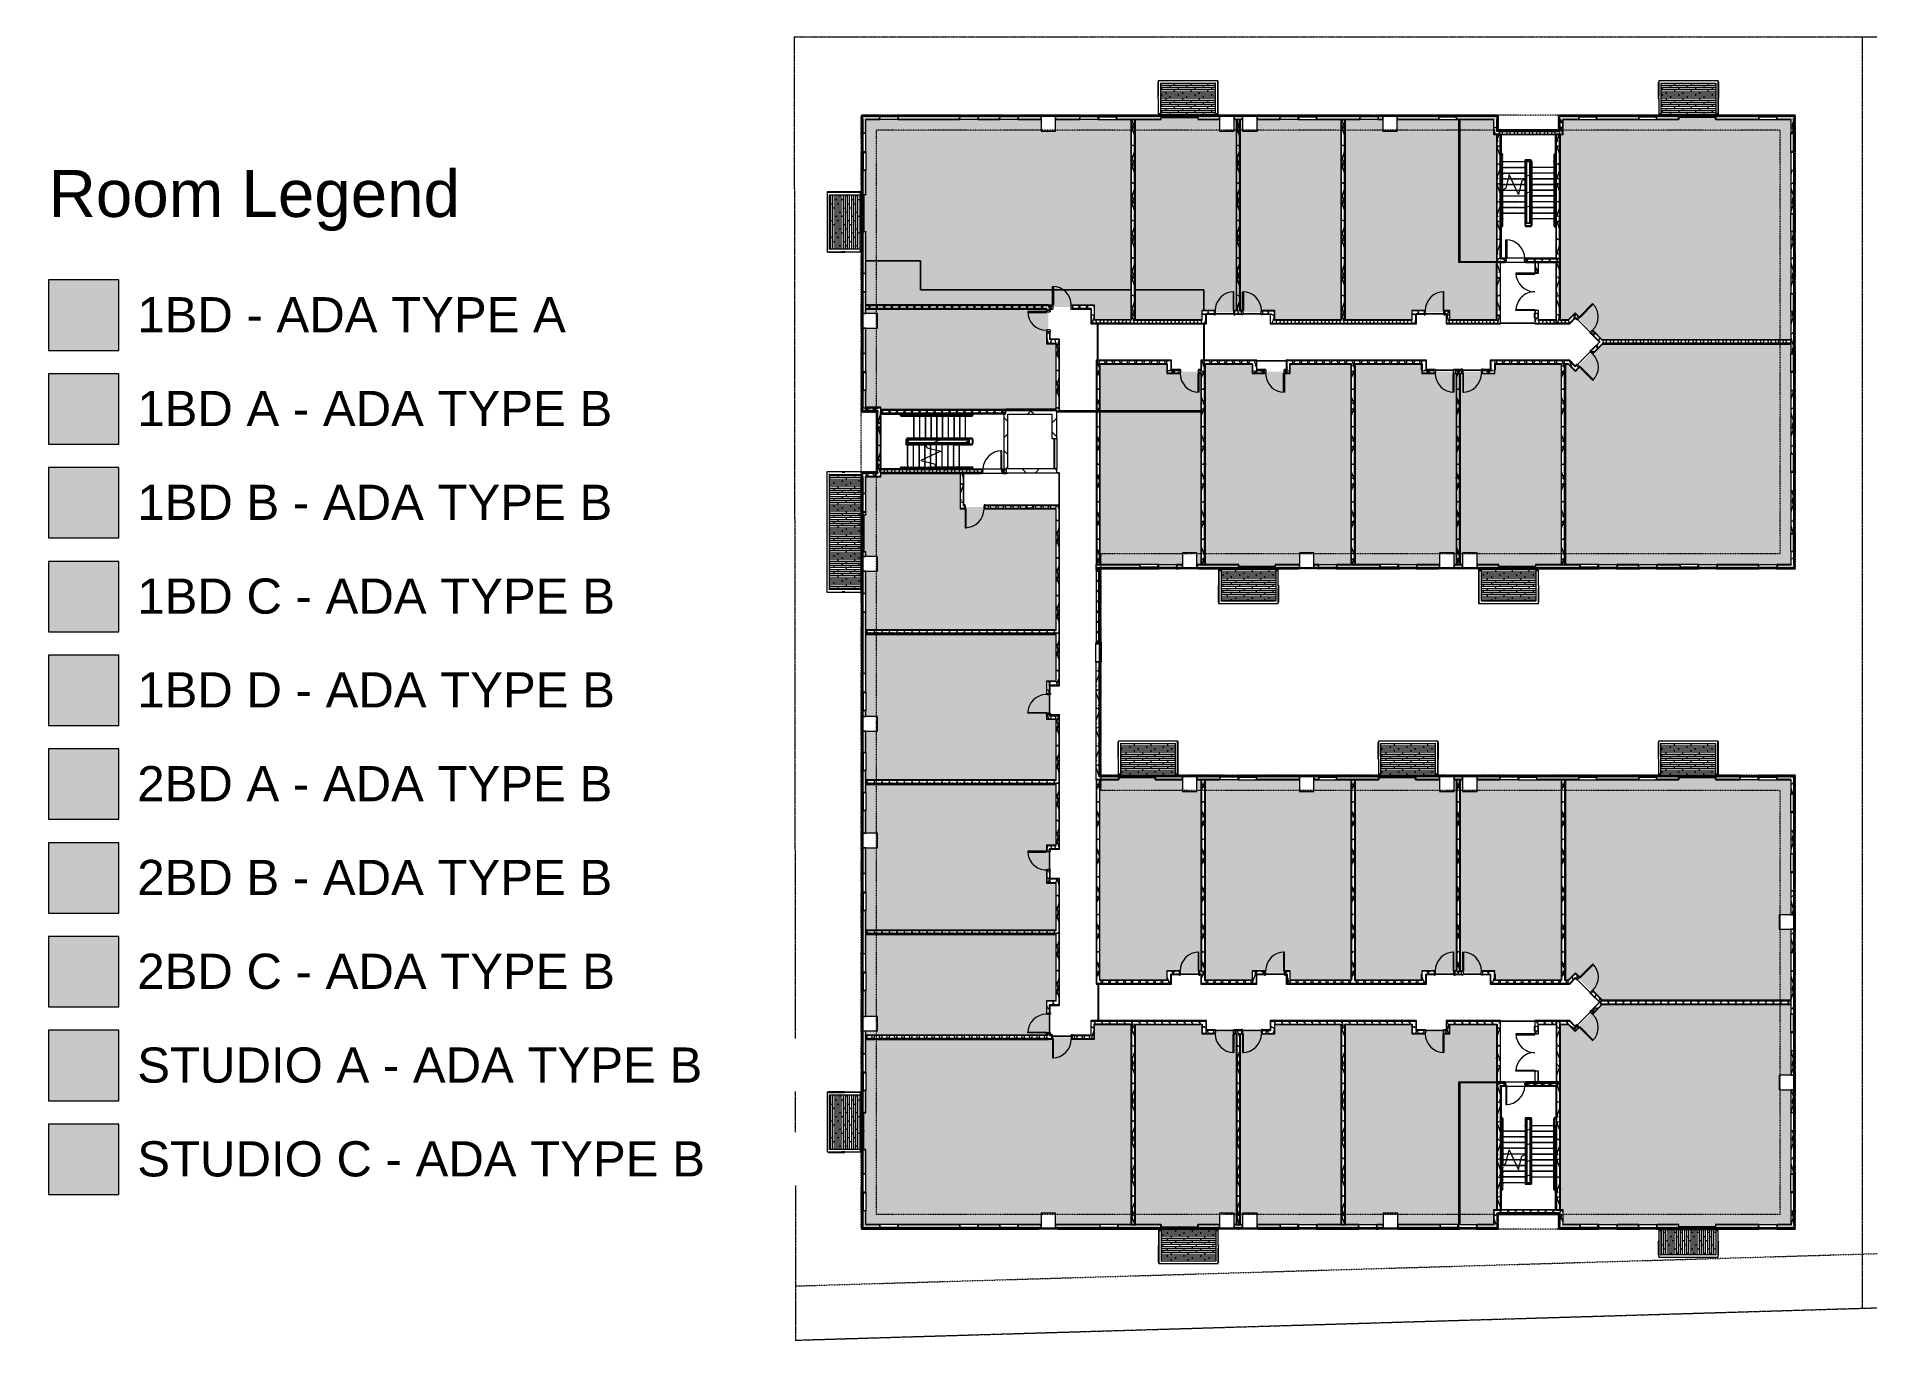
# Model space of a CAD drawing. Header units: inches. Extents: x -1558 to 1975, y 9767 to 12269.
import ezdxf

# ---------------------------------------------------------------- set-up
doc = ezdxf.new("R2010")
doc.units = ezdxf.units.IN
doc.header["$MEASUREMENT"] = 0
for name, pattern in [('Dash', [0.25, 0.125, -0.125]), ('Dash 1_16_', [0.125, 0.0625, -0.0625]), ('Double Dash 3_8_', [1, 0.375, -0.125, 0.125, -0.125, 0.125, -0.125]), ('Overhead 1_16_', [0.101562, 0.0625, -0.039062])]:
    doc.linetypes.add(name, pattern=pattern)
for name, color, linetype, lineweight in [('0-1', 7, 'Continuous', 5), ('0-2', 7, 'Continuous', 9), ('0-3', 10, 'Double Dash 3_8_', 15), ('0-4', 8, 'Continuous', 9), ('A-AREA-1', 250, 'Continuous', 25), ('A-AREA-2', 32, 'Continuous', 25), ('A-AREA-PATT-1', 254, 'Continuous', 9), ('A-AREA-PATT-2', 9, 'Continuous', 9), ('A-AREA-PATT-3', 143, 'Continuous', 9), ('A-AREA-PATT-4', 8, 'Continuous', 9), ('A-AREA-PATT-5', 153, 'Continuous', 9), ('A-AREA-PATT-6', 233, 'Continuous', 9), ('A-AREA-PATT-7', 145, 'Continuous', 9), ('A-AREA-PATT-8', 83, 'Continuous', 9), ('A-DETL-GENF', 92, 'Continuous', 9), ('A-DETL-GENF-1', 7, 'Continuous', 9), ('A-DETL-GENF-HDLN-1', 7, 'Dash', 9), ('A-DETL-GENF-HDLN-2', 1, 'Continuous', 9), ('A-DOOR', 31, 'Continuous', 9), ('A-DOOR-1', 7, 'Continuous', 9), ('A-DOOR-FRAM', 31, 'Continuous', 9), ('A-DOOR-FRAM-1', 7, 'Continuous', 9), ('A-FLOR-1', 7, 'Continuous', 9), ('A-FLOR-HRAL-1', 7, 'Continuous', 9), ('A-FLOR-HRAL-2', 7, 'Overhead 1_16_', 9), ('A-FLOR-PATT-1', 252, 'Continuous', 9), ('A-GENM-1', 7, 'Continuous', 9), ('A-GLAZ', 151, 'Continuous', 9), ('A-GLAZ-1', 7, 'Continuous', 9), ('A-GLAZ-2', 252, 'Continuous', 9), ('A-GLAZ-CWMG', 51, 'Continuous', 9), ('A-GLAZ-CWMG-1', 7, 'Continuous', 9), ('A-GLAZ-CWMG-2', 252, 'Continuous', 9), ('A-WALL', 113, 'Continuous', 9), ('A-WALL-1', 7, 'Continuous', 9), ('A-WALL-PATT-1', 8, 'Continuous', 9), ('A-WALL-PATT-2', 253, 'Continuous', 9), ('A-WALL-PATT-3', 7, 'Continuous', 9), ('A-WALL-PATT-4', 252, 'Continuous', 9), ('A-WALL-PATT-5', 111, 'Continuous', 9), ('C-PROP-LINE-1', 10, 'Double Dash 3_8_', 15), ('C-PROP-LINE-2', 10, 'Dash 1_16_', 15), ('E-FIRE', 2, 'Continuous', 9), ('G-ANNO-LEGN', 5, 'Continuous', 9), ('G-ANNO-LEGN-1', 233, 'Continuous', 9), ('G-ANNO-LEGN-2', 254, 'Continuous', 9), ('G-ANNO-LEGN-3', 83, 'Continuous', 9), ('G-ANNO-LEGN-4', 8, 'Continuous', 9), ('G-ANNO-LEGN-5', 145, 'Continuous', 9), ('G-ANNO-LEGN-6', 153, 'Continuous', 9), ('G-ANNO-LEGN-7', 143, 'Continuous', 9), ('G-ANNO-LEGN-8', 9, 'Continuous', 9), ('I-WALL', 2, 'Continuous', 9), ('I-WALL-1', 1, 'Continuous', 5), ('I-WALL-2', 7, 'Continuous', 9), ('S-BEAM-1', 7, 'Continuous', 9), ('S-FNDN-1', 7, 'Continuous', 9), ('S-STRS-1', 7, 'Continuous', 9), ('S-STRS-2', 7, 'Overhead 1_16_', 9), ('S-STRS-MBND-1', 7, 'Overhead 1_16_', 9), ('S-STRS-MBND-2', 7, 'Continuous', 9)]:
    doc.layers.add(name, color=color, linetype=linetype, lineweight=lineweight)
doc.styles.add('Arial', font='arial.ttf', dxfattribs={"height": 90})
doc.styles.add('Arial_1', font='arial.ttf', dxfattribs={"height": 67.5})
pattern_1 = [(0, (0, 0), (115.2, 28.8), [4.752, -81.648, 4.752, -81.648, -460.8]), (0, (0, 0), (115.2, 28.8), [-172.8, 4.752, -168.048, 4.752, -81.648, -201.6]), (0, (0, 0), (115.2, 28.8), [-432, 4.752, -52.848, 4.752, -139.248]), (120, (43.2, 14.4), (-82.54153, 85.366127), [4.752, -81.648, 4.752, -81.648, -460.8]), (120, (43.2, 14.4), (-82.54153, 85.366127), [-172.8, 4.752, -168.048, 4.752, -81.648, -201.6]), (120, (43.2, 14.4), (-82.54153, 85.366127), [-432, 4.752, -52.848, 4.752, -139.248]), (240, (57.6, 72), (-32.65847, -114.166127), [4.752, -81.648, 4.752, -81.648, -460.8]), (240, (57.6, 72), (-32.65847, -114.166127), [-172.8, 4.752, -168.048, 4.752, -81.648, -201.6]), (240, (57.6, 72), (-32.65847, -114.166127), [-432, 4.752, -52.848, 4.752, -139.248])]
pattern_2 = [(216.87, (36, 90), (269.999678, 180.000482), [45, -405]), (206.565, (90, 63), (-90.00047, -89.99987), [100.623, -100.623]), (198.435, (90, 18), (-179.999294, -90.00048), [56.921, -227.684])]
pattern_3 = [(0, (0, 0), (0, 33.75), []), (90, (0, 0), (-33.75, 2e-15), [])]
pattern_4 = [(0, (0, 0), (0, 17.993), []), (315, (0, 0), (17.993039, 0), [25.446, -25.446]), (45, (0, 0), (17.993039, 0), [25.446, -25.446])]
pattern_5 = [(161.57, (1.8, 1.8), (-14.4010124, -0.0012439), [0, -102.456, 11.376, 0]), (18.43, (-1.8, 1.8), (-14.4010124, 0.0012439), [0, -102.456, 11.376, 0]), (108.43, (1.8, 1.8), (7.1973965, -36.003153), [34.146, -79.686]), (71.57, (-1.8, 1.8), (7.1973965, 36.003153), [34.146, -79.686])]
pattern_6 = [(45, (0, 0), (-35.63818, 35.63818), []), (45, (0, 54), (-35.63818, 35.63818), [])]
pattern_7 = [(216.87, (23.99, 59.976), (179.927986, 119.952721), [29.988, -269.892]), (206.565, (59.976, 41.983), (-59.97587, -59.97576), [67.055, -67.055]), (198.435, (59.976, 11.995), (-119.95241, -59.976181), [37.932, -151.729])]
pattern_8 = [(45, (0, 0), (-31.8198, 31.8198), []), (135, (0, 0), (-31.8198, -31.8198), [])]
pattern_9 = [(0, (3885.564, 0), (115.2, 28.8), [4.752, -81.648, 4.752, -81.648, -460.8]), (0, (3885.564, 0), (115.2, 28.8), [-172.8, 4.752, -168.048, 4.752, -81.648, -201.6]), (0, (3885.564, 0), (115.2, 28.8), [-432, 4.752, -52.848, 4.752, -139.248]), (120, (3928.764, 14.4), (-82.54153, 85.366127), [4.752, -81.648, 4.752, -81.648, -460.8]), (120, (3928.764, 14.4), (-82.54153, 85.366127), [-172.8, 4.752, -168.048, 4.752, -81.648, -201.6]), (120, (3928.764, 14.4), (-82.54153, 85.366127), [-432, 4.752, -52.848, 4.752, -139.248]), (240, (3943.164, 72), (-32.65847, -114.166127), [4.752, -81.648, 4.752, -81.648, -460.8]), (240, (3943.164, 72), (-32.65847, -114.166127), [-172.8, 4.752, -168.048, 4.752, -81.648, -201.6]), (240, (3943.164, 72), (-32.65847, -114.166127), [-432, 4.752, -52.848, 4.752, -139.248])]
pattern_10 = [(161.57, (3887.364, 1.8), (-14.4010124, -0.0012439), [0, -102.456, 11.376, 0]), (18.43, (3883.764, 1.8), (-14.4010124, 0.0012439), [0, -102.456, 11.376, 0]), (108.43, (3887.364, 1.8), (7.1973965, -36.003153), [34.146, -79.686]), (71.57, (3883.764, 1.8), (7.1973965, 36.003153), [34.146, -79.686])]
pattern_11 = [(45, (3885.564, 0), (-35.63818, 35.63818), []), (45, (3885.564, 54), (-35.63818, 35.63818), [])]

msp = doc.modelspace()

# ---------------------------------------------------------------- texts
at = {"layer": 'G-ANNO-LEGN', "attachment_point": 1, "line_spacing_factor": 0.941778, "bg_fill": 3, "box_fill_scale": 1.25, "bg_fill_color": 256, "bg_fill_true_color": 13158600, "bg_fill_transparency": 0}
for s, insert, char_height, width, style in [('Room Legend', (-1535.2, 12013), 90, 940.836, 'Arial'), ('1BD - ADA TYPE A', (-1364.9, 11769.1), 67.5, 980.935, 'Arial_1'), ('1BD A - ADA TYPE B', (-1364.9, 11589.1), 67.5, 1087.541, 'Arial_1'), ('1BD B - ADA TYPE B', (-1364.9, 11409.1), 67.5, 1087.541, 'Arial_1'), ('1BD C - ADA TYPE B', (-1364.9, 11229.1), 67.5, 1093.326, 'Arial_1'), ('1BD D - ADA TYPE B', (-1364.9, 11049.1), 67.5, 1093.326, 'Arial_1'), ('2BD A - ADA TYPE B', (-1364.9, 10869.1), 67.5, 1087.541, 'Arial_1'), ('2BD B - ADA TYPE B', (-1364.9, 10689.1), 67.5, 1087.541, 'Arial_1'), ('2BD C - ADA TYPE B', (-1364.9, 10509.1), 67.5, 1093.326, 'Arial_1')]:
    msp.add_mtext(s, dxfattribs=dict(at, insert=insert, char_height=char_height, width=width, style=style))

# ---------------------------------------------------------------- blocks, each defined once
blk = doc.blocks.new('Door-Sliding-Marvin-2_Panel_Patio_Door-Essential - MARVIN ESSENTIAL SLIDING - 6_-0_X6_-10_ - 2ND FLOOR-3344870-KEY PLAN - 2ND FLOOR')
at = {"layer": 'A-DETL-GENF'}
for p, q in [((-37.2, 3.2), (-37.2, 3.2)), ((-35.9, 3.2), (-37.2, 3.2)), ((-35.8, 3.2), (-37.2, 3.2)), ((-35.9, 3.2), (-35.9, 3.1)), ((-35.8, 3.1), (-35.9, 3.1)), ((-35, 4.3), (-35.8, 4.3)), ((-35.8, 4.3), (-35.8, -0.2)), ((-35.5, 1.6), (-35.5, 0.2)), ((-35.5, 1.6), (-34.3, 1.6)), ((-35.5, 0.2), (-34.4, 0.2)), ((-35, 3.3), (-35, 4.3)), ((-34.3, 3.3), (-35, 3.3)), ((-34.8, 3.2), (-32.5, 3.2)), ((-34.8, 1.9), (-34.8, 3.2)), ((-32.4, 1.9), (-34.8, 1.9)), ((-34.4, 0.2), (-34.3, 0.1)), ((-34.3, 3.2), (-34.3, 3.3)), ((-34.3, 1.6), (-34.3, 1.9)), ((-34.3, -0.2), (-34.3, 0.1)), ((-32.4, 2.9), (-33.1, 2.9)), ((-33.1, 2.9), (-33.1, 2.1)), ((-33.1, 2.1), (-32.3, 2.1)), ((-33, 2.7), (-33, 2.9)), ((-33, 2.3), (-33, 2.1)), ((-32.5, 3.2), (-32.4, 2.9)), ((-32.3, 2), (-32.4, 1.9)), ((-32.3, 2.1), (-32.3, 2)), ((-35.8, -0.2), (-34.3, -0.2)), ((-35.1, -0.2), (-35.8, -0.2)), ((-35.8, -0.2), (-35.8, -4.2)), ((-35.8, -4.2), (-35.1, -4.2)), ((-35.1, -4.2), (-35.1, -0.2)), ((35.1, -0.2), (35.1, -4.2)), ((35.7, -0.2), (35.1, -0.2)), ((35.1, -4.2), (35.7, -4.2)), ((35.7, -4.2), (35.7, -0.2))]:
    blk.add_line(p, q, dxfattribs=at)
at = {"layer": 'A-DETL-GENF-1'}
for p, q in [((-32.9, 2.7), (-32.9, 2.3)), ((-32.6, 2.7), (-32.6, 2.3))]:
    blk.add_line(p, q, dxfattribs=at)
at = {"layer": 'A-DETL-GENF-HDLN-1'}
blk.add_line((1.8, 3.9), (33, 3.9), dxfattribs=at)
at = {"layer": 'A-DETL-GENF-HDLN-2'}
for p, q in [((-32.9, 2.7), (-32.9, 2.3)), ((-32.6, 2.7), (-32.6, 2.3)), ((-1.3, 3.2), (-1.4, 2.9)), ((-1.4, 2.9), (-0.7, 2.9)), ((-0.7, 2.1), (-1.4, 2.1)), ((-1.4, 2.1), (-1.4, 2)), ((-1.4, 2), (-1.3, 1.9)), ((0.9, 3.2), (-1.3, 3.2)), ((-1.3, 1.9), (0.9, 1.9)), ((-1.1, 2.7), (-1.1, 2.3)), ((-0.9, 2.7), (-0.9, 2.3)), ((0.2, 1.8), (-0.9, 1.7)), ((-0.9, 0.2), (-0.9, 1.7)), ((-0.9, 1.5), (1.3, 1.5)), ((1.3, 0.2), (-0.9, 0.2)), ((-0.8, 2.7), (-0.8, 2.9)), ((-0.8, 2.3), (-0.8, 2.1)), ((-0.7, 2.9), (-0.7, 2.1)), ((-0.4, 1.7), (0.4, 1.8)), ((-0.4, 1.6), (-0.4, 1.7)), ((-0.2, 1.6), (-0.4, 1.6)), ((-0.2, 4.1), (-0.2, 3.5)), ((0.3, 4.1), (-0.2, 4.1)), ((-0.2, 3.5), (1.5, 3.5)), ((-0.2, 1.6), (-0.2, 1.7)), ((-0.2, 1.6), (0.9, 1.7)), ((-0.2, 1.5), (-0.2, 1.6)), ((0.2, 1.9), (0.4, 1.9)), ((0.2, 1.9), (0.2, 1.9)), ((0.2, 1.8), (0.2, 1.7)), ((0.6, 4.4), (0.3, 4.1)), ((0.4, 1.9), (0.4, 1.8)), ((1.4, 4.4), (0.6, 4.4)), ((0.7, 1.2), (0.7, 0.4)), ((1.4, 1.2), (0.7, 1.2)), ((0.7, 0.4), (1.4, 0.4)), ((0.8, 1), (0.8, 1.2)), ((0.8, 0.6), (0.8, 0.4)), ((0.9, 1.7), (0.9, 3.2)), ((0.9, 1), (0.9, 0.6)), ((1.1, 1), (1.1, 0.6)), ((1.3, 1.5), (1.4, 1.2)), ((1.4, 0.3), (1.3, 0.2)), ((1.4, 4.1), (1.4, 4.4)), ((1.4, 4.1), (1.5, 4.1)), ((1.4, 0.4), (1.4, 0.3)), ((1.5, 3.7), (1.5, 4.1)), ((1.7, 3.7), (1.5, 3.7)), ((1.5, 3.7), (1.8, 3.7)), ((1.5, 3.5), (1.5, 3.7)), ((1.6, 3.8), (1.6, 3.9)), ((1.8, 3.9), (1.6, 3.9)), ((1.6, 3.8), (1.7, 3.8)), ((1.7, 3.8), (1.7, 3.7)), ((1.8, 3.7), (1.8, 3.9)), ((32.5, 1.5), (32.4, 1.2)), ((32.4, 1.2), (33.2, 1.2)), ((33.2, 0.4), (32.4, 0.4)), ((32.4, 0.4), (32.4, 0.3)), ((32.4, 0.3), (32.5, 0.2)), ((34.8, 1.5), (32.5, 1.5)), ((32.5, 0.2), (34.8, 0.2)), ((32.7, 1), (32.7, 0.6)), ((32.9, 1), (32.9, 0.6)), ((33, 3.9), (33.1, 3.9)), ((33, 3.7), (33, 3.9)), ((33.1, 3.8), (33, 3.8)), ((33, 3.8), (33, 3.7)), ((33, 3.7), (33.3, 3.7)), ((33.3, 3.7), (33, 3.7)), ((33, 1), (33, 1.2)), ((33, 0.6), (33, 0.4)), ((33.1, 3.8), (33.1, 3.9)), ((33.2, 1.2), (33.2, 0.4)), ((33.3, 3.7), (33.3, 4.1)), ((33.4, 4.1), (33.3, 4.1)), ((33.3, 3.5), (33.3, 3.7)), ((35, 3.5), (33.3, 3.5)), ((33.4, 4.1), (33.4, 4.4)), ((33.4, 4.4), (34.2, 4.4)), ((34.2, 4.4), (34.4, 4.1)), ((34.2, 3.2), (34.2, 3.3)), ((34.2, 3.3), (35, 3.3)), ((34.8, 3.2), (34.2, 3.2)), ((34.8, 1.9), (34.2, 1.9)), ((34.2, 1.6), (34.2, 1.9)), ((35.5, 1.6), (34.2, 1.6)), ((34.4, 0.2), (34.2, 0.1)), ((34.2, -0.2), (34.2, 0.1)), ((34.4, 4.1), (35, 4.1)), ((35.5, 0.2), (34.4, 0.2)), ((34.8, 1.9), (34.8, 3.2)), ((34.8, 0.2), (34.8, 1.5)), ((35, 4.3), (35.7, 4.3)), ((35, 3.3), (35, 4.3)), ((35.5, 1.6), (35.5, 0.2)), ((35.7, 4.3), (35.7, -0.2)), ((35.7, 3.2), (37.2, 3.2)), ((35.7, 3.1), (35.9, 3.1)), ((35.9, 3.2), (35.9, 3.1)), ((35.9, 3.2), (37.2, 3.2)), ((37.2, 3.2), (37.2, 3.2)), ((35.7, -0.2), (34.2, -0.2))]:
    blk.add_line(p, q, dxfattribs=at)
at = {"layer": 'A-DOOR'}
for p, q in [((-33, 2.9), (-0.8, 2.9)), ((-33, 2.7), (-0.8, 2.7)), ((-33, 2.3), (-0.8, 2.3)), ((-33, 2.1), (-0.8, 2.1)), ((0.8, 1.2), (33, 1.2)), ((0.8, 1), (33, 1)), ((0.8, 0.6), (33, 0.6)), ((0.8, 0.4), (33, 0.4))]:
    blk.add_line(p, q, dxfattribs=at)
at = {"layer": 'A-DOOR-1'}
for p, q in [((-40.7, 4.2), (35.7, 4.2)), ((35.7, 4.2), (-40.7, 4.2)), ((-40.7, 4.2), (-40.7, 4.2)), ((35.7, 4.2), (35.7, 4.2))]:
    blk.add_line(p, q, dxfattribs=at)
at = {"layer": 'A-DOOR-FRAM-1'}
for p, q in [((35.7, 4.3), (-35.8, 4.3)), ((-35.8, 4.3), (-35.8, -0.2)), ((35.7, -0.2), (35.7, 4.3)), ((-35.8, -0.2), (35.7, -0.2))]:
    blk.add_line(p, q, dxfattribs=at)
blk = doc.blocks.new('Door-Sliding-Marvin-2_Panel_Patio_Door-Essential - MARVIN ESSENTIAL SLIDING - 6_-0_X6_-10_ - 2ND FLOOR-3344872-KEY PLAN - 2ND FLOOR')
at = {"layer": 'A-DETL-GENF'}
for p, q in [((-35.8, 4.2), (-35.1, 4.2)), ((-35.8, 0.2), (-35.8, 4.2)), ((-35.8, 0.2), (-34.3, 0.2)), ((-35.8, -4.3), (-35.8, 0.2)), ((-35.1, 0.2), (-35.8, 0.2)), ((-35.1, 4.2), (-35.1, 0.2)), ((-34.3, 0.2), (-34.3, -0.1)), ((35.1, 4.2), (35.7, 4.2)), ((35.1, 0.2), (35.1, 4.2)), ((35.7, 0.2), (35.1, 0.2)), ((35.7, 4.2), (35.7, 0.2)), ((-37.2, -3.2), (-37.2, -3.2)), ((-35.9, -3.2), (-37.2, -3.2)), ((-35.8, -3.2), (-37.2, -3.2)), ((-35.8, -3.1), (-35.9, -3.1)), ((-35.9, -3.2), (-35.9, -3.1)), ((-35, -4.3), (-35.8, -4.3)), ((-35.5, -0.3), (-34.4, -0.3)), ((-35.5, -1.6), (-35.5, -0.3)), ((-35.5, -1.6), (-34.3, -1.6)), ((-34.3, -3.3), (-35, -3.3)), ((-35, -3.3), (-35, -4.3)), ((-32.4, -1.9), (-34.8, -1.9)), ((-34.8, -1.9), (-34.8, -3.2)), ((-34.8, -3.2), (-32.5, -3.2)), ((-34.4, -0.3), (-34.3, -0.1)), ((-34.3, -1.6), (-34.3, -1.9)), ((-34.3, -3.2), (-34.3, -3.3)), ((-33.1, -2.1), (-32.3, -2.1)), ((-33.1, -2.9), (-33.1, -2.1)), ((-32.4, -2.9), (-33.1, -2.9)), ((-33, -2.3), (-33, -2.1)), ((-33, -2.7), (-33, -2.9)), ((-32.5, -3.2), (-32.4, -2.9)), ((-32.3, -2), (-32.4, -1.9)), ((-32.3, -2.1), (-32.3, -2))]:
    blk.add_line(p, q, dxfattribs=at)
at = {"layer": 'A-DETL-GENF-1'}
for p, q in [((-32.9, -2.7), (-32.9, -2.3)), ((-32.6, -2.7), (-32.6, -2.3))]:
    blk.add_line(p, q, dxfattribs=at)
at = {"layer": 'A-DETL-GENF-HDLN-1'}
blk.add_line((1.8, -3.9), (33, -3.9), dxfattribs=at)
at = {"layer": 'A-DETL-GENF-HDLN-2'}
for p, q in [((35.7, 0.2), (34.2, 0.2)), ((34.2, 0.2), (34.2, -0.1)), ((35.7, -4.3), (35.7, 0.2)), ((-32.9, -2.7), (-32.9, -2.3)), ((-32.6, -2.7), (-32.6, -2.3)), ((-1.4, -2), (-1.3, -1.9)), ((-1.4, -2.1), (-1.4, -2)), ((-0.7, -2.1), (-1.4, -2.1)), ((-1.3, -3.2), (-1.4, -2.9)), ((-1.4, -2.9), (-0.7, -2.9)), ((-1.3, -1.9), (0.9, -1.9)), ((0.9, -3.2), (-1.3, -3.2)), ((-1.1, -2.7), (-1.1, -2.3)), ((1.3, -0.3), (-0.9, -0.3)), ((-0.9, -0.3), (-0.9, -1.7)), ((-0.9, -1.5), (1.3, -1.5)), ((0.2, -1.8), (-0.9, -1.7)), ((-0.9, -2.7), (-0.9, -2.3)), ((-0.8, -2.3), (-0.8, -2.1)), ((-0.8, -2.7), (-0.8, -2.9)), ((-0.7, -2.9), (-0.7, -2.1)), ((-0.2, -1.6), (-0.4, -1.6)), ((-0.4, -1.6), (-0.4, -1.7)), ((-0.4, -1.7), (0.4, -1.8)), ((-0.2, -1.5), (-0.2, -1.6)), ((-0.2, -1.6), (-0.2, -1.7)), ((-0.2, -1.6), (0.9, -1.7)), ((-0.2, -4.1), (-0.2, -3.5)), ((-0.2, -3.5), (1.5, -3.5)), ((0.3, -4.1), (-0.2, -4.1)), ((0.2, -1.8), (0.2, -1.7)), ((0.2, -1.9), (0.4, -1.9)), ((0.2, -1.9), (0.2, -1.9)), ((0.6, -4.4), (0.3, -4.1)), ((0.4, -1.9), (0.4, -1.8)), ((1.4, -4.4), (0.6, -4.4)), ((0.7, -1.2), (0.7, -0.4)), ((0.7, -0.4), (1.4, -0.4)), ((1.4, -1.2), (0.7, -1.2)), ((0.8, -0.6), (0.8, -0.4)), ((0.8, -1), (0.8, -1.2)), ((0.9, -1), (0.9, -0.6)), ((0.9, -1.7), (0.9, -3.2)), ((1.1, -1), (1.1, -0.6)), ((1.4, -0.3), (1.3, -0.3)), ((1.3, -1.5), (1.4, -1.2)), ((1.4, -0.4), (1.4, -0.3)), ((1.4, -4.1), (1.5, -4.1)), ((1.4, -4.1), (1.4, -4.4)), ((1.5, -3.5), (1.5, -3.7)), ((1.5, -3.7), (1.5, -4.1)), ((1.7, -3.7), (1.5, -3.7)), ((1.5, -3.7), (1.8, -3.7)), ((1.6, -3.8), (1.6, -3.9)), ((1.6, -3.8), (1.7, -3.8)), ((1.8, -3.9), (1.6, -3.9)), ((1.7, -3.8), (1.7, -3.7)), ((1.8, -3.7), (1.8, -3.9)), ((32.4, -0.4), (32.4, -0.3)), ((32.4, -0.3), (32.5, -0.3)), ((33.2, -0.4), (32.4, -0.4)), ((32.5, -1.5), (32.4, -1.2)), ((32.4, -1.2), (33.2, -1.2)), ((32.5, -0.3), (34.8, -0.3)), ((34.8, -1.5), (32.5, -1.5)), ((32.7, -1), (32.7, -0.6)), ((32.9, -1), (32.9, -0.6)), ((33, -0.6), (33, -0.4)), ((33, -1), (33, -1.2)), ((33, -3.7), (33.3, -3.7)), ((33.3, -3.7), (33, -3.7)), ((33, -3.8), (33, -3.7)), ((33, -3.7), (33, -3.9)), ((33.1, -3.8), (33, -3.8)), ((33, -3.9), (33.1, -3.9)), ((33.1, -3.8), (33.1, -3.9)), ((33.2, -1.2), (33.2, -0.4)), ((33.3, -3.5), (33.3, -3.7)), ((35, -3.5), (33.3, -3.5)), ((33.3, -3.7), (33.3, -4.1)), ((33.4, -4.1), (33.3, -4.1)), ((33.4, -4.1), (33.4, -4.4)), ((33.4, -4.4), (34.2, -4.4)), ((34.4, -0.3), (34.2, -0.1)), ((35.5, -1.6), (34.2, -1.6)), ((34.2, -1.6), (34.2, -1.9)), ((34.8, -1.9), (34.2, -1.9)), ((34.8, -3.2), (34.2, -3.2)), ((34.2, -3.2), (34.2, -3.3)), ((34.2, -3.3), (35, -3.3)), ((34.2, -4.4), (34.4, -4.1)), ((35.5, -0.3), (34.4, -0.3)), ((34.4, -4.1), (35, -4.1)), ((34.8, -0.3), (34.8, -1.5)), ((34.8, -1.9), (34.8, -3.2)), ((35, -3.3), (35, -4.3)), ((35, -4.3), (35.7, -4.3)), ((35.5, -1.6), (35.5, -0.3)), ((35.7, -3.1), (35.9, -3.1)), ((35.7, -3.2), (37.2, -3.2)), ((35.9, -3.2), (35.9, -3.1)), ((35.9, -3.2), (37.2, -3.2)), ((37.2, -3.2), (37.2, -3.2))]:
    blk.add_line(p, q, dxfattribs=at)
at = {"layer": 'A-DOOR'}
for p, q in [((-33, -2.1), (-0.8, -2.1)), ((-33, -2.3), (-0.8, -2.3)), ((-33, -2.7), (-0.8, -2.7)), ((-33, -2.9), (-0.8, -2.9)), ((0.8, -0.4), (33, -0.4)), ((0.8, -0.6), (33, -0.6)), ((0.8, -1), (33, -1)), ((0.8, -1.2), (33, -1.2))]:
    blk.add_line(p, q, dxfattribs=at)
at = {"layer": 'A-DOOR-1'}
for p, q in [((35.7, -4.2), (-40.7, -4.2)), ((-40.7, -4.2), (35.7, -4.2)), ((-40.7, -4.2), (-40.7, -4.2)), ((35.7, -4.2), (35.7, -4.2))]:
    blk.add_line(p, q, dxfattribs=at)
at = {"layer": 'A-DOOR-FRAM-1'}
for p, q in [((-35.8, 0.2), (35.7, 0.2)), ((-35.8, -4.3), (-35.8, 0.2)), ((35.7, 0.2), (35.7, -4.3)), ((35.7, -4.3), (-35.8, -4.3))]:
    blk.add_line(p, q, dxfattribs=at)
blk = doc.blocks.new('Window-Double_Hung-Marvin-Essential - ESDH3066 - 2nd Floor-3357214-KEY PLAN - 2ND FLOOR')
at = {"layer": 'A-DETL-GENF-HDLN-1'}
blk.add_line((16.1, 4.2), (-16.5, 4.2), dxfattribs=at)
at = {"layer": 'A-DETL-GENF-HDLN-2'}
for p, q in [((-19.3, 3.2), (-19.3, 3.2)), ((-17.8, 3.2), (-19.3, 3.2)), ((-19.3, 3.2), (-17.9, 3.2)), ((-17.9, 3.2), (-17.9, 3.1)), ((-17.9, 3.1), (-17.8, 3.1)), ((-17.8, 4.3), (-17.2, 4.3)), ((-17.8, 4.3), (-17.8, 1.2)), ((-16.7, 1.2), (-17.8, 1.2)), ((-17.1, 3.9), (-17.2, 4.3)), ((-17.1, 3.9), (-16.2, 3.9)), ((-17.1, 1.2), (-17.1, -4.2)), ((-16.9, 4.2), (-16.9, 3.9)), ((-16.3, 4.2), (-16.9, 4.2)), ((-16.4, 3.8), (-16.7, 3.8)), ((-16.7, 3.8), (-16.7, 1.2)), ((-15.3, 3.7), (-16.6, 3.7)), ((-16.6, 2.7), (-16.6, 3.7)), ((-16.6, 2.7), (-15.3, 2.7)), ((-15.3, 2.5), (-16.6, 2.5)), ((-16.6, 1.5), (-16.6, 2.5)), ((-16.6, 1.5), (-15.3, 1.5)), ((-16.4, 3.9), (-16.4, 3.8)), ((-16.3, 4), (-16.3, 4.2)), ((-16.2, 4), (-16.3, 4)), ((-16.2, 4.2), (-16.1, 4.2)), ((-16.2, 4.2), (-16.2, 4)), ((-16.2, 4), (-16.1, 4)), ((-16.2, 3.9), (-16.2, 4)), ((-16.1, 4), (-16.1, 4.2)), ((-15.9, 2.9), (-15.9, 3.6)), ((-15.9, 3.6), (-15.3, 3.6)), ((-15.3, 2.9), (-15.9, 2.9)), ((-15.9, 1.6), (-15.9, 2.4)), ((-15.9, 2.4), (-15.3, 2.4)), ((-15.3, 1.6), (-15.9, 1.6)), ((-15.8, 2.9), (-15.8, 3.6)), ((-15.8, 1.7), (-15.8, 2.4)), ((-15.5, 3), (-15.5, 3.4)), ((-15.5, 1.8), (-15.5, 2.2)), ((-15.3, 3.7), (-15.3, 3.6)), ((-15.3, 3.6), (-15.3, 3.6)), ((-15.3, 2.8), (-15.3, 2.9)), ((-15.3, 2.7), (-15.3, 2.8)), ((-15.3, 2.5), (-15.3, 2.4)), ((-15.3, 2.4), (-15.3, 2.4)), ((-15.3, 1.5), (-15.3, 1.6)), ((-15.3, 1.6), (-15.3, 1.6)), ((15.3, 3.7), (15.3, 3.6)), ((15.3, 3.7), (16.6, 3.7)), ((15.3, 3.6), (15.3, 3.6)), ((15.9, 3.6), (15.3, 3.6)), ((15.3, 2.8), (15.3, 2.9)), ((15.3, 2.9), (15.9, 2.9)), ((15.3, 2.7), (15.3, 2.8)), ((16.6, 2.7), (15.3, 2.7)), ((15.3, 2.5), (15.3, 2.4)), ((15.3, 2.5), (16.6, 2.5)), ((15.3, 2.4), (15.3, 2.4)), ((15.9, 2.4), (15.3, 2.4)), ((15.3, 1.5), (15.3, 1.6)), ((15.3, 1.6), (15.3, 1.6)), ((15.3, 1.6), (15.9, 1.6)), ((16.6, 1.5), (15.3, 1.5)), ((15.5, 3), (15.5, 3.4)), ((15.5, 1.8), (15.5, 2.2)), ((15.8, 2.9), (15.8, 3.6)), ((15.8, 1.7), (15.8, 2.4)), ((15.9, 2.9), (15.9, 3.6)), ((15.9, 1.6), (15.9, 2.4)), ((16.2, 4.2), (16.1, 4.2)), ((16.1, 4), (16.1, 4.2)), ((16.2, 4), (16.1, 4)), ((16.2, 4.2), (16.2, 4)), ((16.2, 3.9), (16.2, 4)), ((16.2, 4), (16.3, 4)), ((17.1, 3.9), (16.2, 3.9)), ((16.3, 4), (16.3, 4.2)), ((16.3, 4.2), (16.9, 4.2)), ((16.4, 3.9), (16.4, 3.8)), ((16.4, 3.8), (16.7, 3.8)), ((16.6, 2.7), (16.6, 3.7)), ((16.6, 1.5), (16.6, 2.5)), ((16.7, 3.8), (16.7, 1.2)), ((16.7, 1.2), (17.7, 1.2)), ((16.9, 4.2), (16.9, 3.9)), ((17.1, 3.9), (17.2, 4.3)), ((17.1, -4.2), (17.1, 1.2)), ((17.7, 4.3), (17.2, 4.3)), ((17.7, 4.3), (17.7, 1.2)), ((17.7, 3.2), (19.3, 3.2)), ((17.9, 3.1), (17.7, 3.1)), ((17.9, 3.2), (17.9, 3.1)), ((19.3, 3.2), (17.9, 3.2)), ((19.3, 3.2), (19.3, 3.2)), ((-17.1, -4.2), (-17.8, -4.2)), ((17.1, -4.2), (17.7, -4.2))]:
    blk.add_line(p, q, dxfattribs=at)
at = {"layer": 'A-GLAZ'}
for p, q in [((15.8, 3.6), (-15.8, 3.6)), ((15.8, 3.4), (-15.8, 3.4)), ((15.8, 3), (-15.8, 3)), ((15.8, 2.9), (-15.8, 2.9)), ((15.8, 2.4), (-15.8, 2.4)), ((15.8, 2.2), (-15.8, 2.2)), ((15.8, 1.8), (-15.8, 1.8)), ((15.8, 1.7), (-15.8, 1.7))]:
    blk.add_line(p, q, dxfattribs=at)
at = {"layer": 'A-GLAZ-1'}
for p, q in [((17.7, 4.3), (-17.8, 4.3)), ((-17.8, 4.3), (-17.8, 1.2)), ((-17.8, 1.2), (-17.8, -4.2)), ((-17.8, 1.2), (17.7, 1.2)), ((17.7, 1.2), (17.7, 4.3)), ((20.2, 4.2), (17.7, 4.2)), ((17.7, 4.2), (20.2, 4.2)), ((17.7, -4.2), (17.7, 1.2)), ((20.2, 4.2), (20.2, 4.2)), ((-17.8, -4.2), (17.7, -4.2))]:
    blk.add_line(p, q, dxfattribs=at)
blk = doc.blocks.new('Perforated Panel at Magic-Pak - hvac panel - 3rd floor-2505075-KEY PLAN - 2ND FLOOR')
at = {"layer": 'A-GLAZ-1'}
for p, q in [((-19, 4.2), (19, 4.2)), ((-19, 4.1), (-19, 4.2)), ((19, 4.1), (-19, 4.1)), ((19, 4.2), (19, 4.1))]:
    blk.add_line(p, q, dxfattribs=at)
blk = doc.blocks.new('Door-Sliding-Marvin-2_Panel_Patio_Door-Essential - MARVIN ESSENTIAL SLIDING - 6_-0_X6_-10_ - 2ND FLOOR-V1-KEY PLAN - 2ND FLOOR')
at = {"layer": 'A-DETL-GENF'}
for p, q in [((-35.8, 4.2), (-35.1, 4.2)), ((-35.8, 0.2), (-35.8, 4.2)), ((-35.8, 0.2), (-34.3, 0.2)), ((-35.8, -4.3), (-35.8, 0.2)), ((-35.1, 0.2), (-35.8, 0.2)), ((-35.1, 4.2), (-35.1, 0.2)), ((-34.3, 0.2), (-34.3, -0.1)), ((35.1, 4.2), (35.7, 4.2)), ((35.1, 0.2), (35.1, 4.2)), ((35.7, 0.2), (35.1, 0.2)), ((35.7, 4.2), (35.7, 0.2)), ((-37.2, -3.2), (-37.2, -3.2)), ((-35.9, -3.2), (-37.2, -3.2)), ((-35.8, -3.2), (-37.2, -3.2)), ((-35.8, -3.1), (-35.9, -3.1)), ((-35.9, -3.2), (-35.9, -3.1)), ((-35, -4.3), (-35.8, -4.3)), ((-35.5, -0.3), (-34.4, -0.3)), ((-35.5, -1.6), (-35.5, -0.3)), ((-35.5, -1.6), (-34.3, -1.6)), ((-34.3, -3.3), (-35, -3.3)), ((-35, -3.3), (-35, -4.3)), ((-32.4, -1.9), (-34.8, -1.9)), ((-34.8, -1.9), (-34.8, -3.2)), ((-34.8, -3.2), (-32.5, -3.2)), ((-34.4, -0.3), (-34.3, -0.1)), ((-34.3, -1.6), (-34.3, -1.9)), ((-34.3, -3.2), (-34.3, -3.3)), ((-33.1, -2.1), (-32.3, -2.1)), ((-33.1, -2.9), (-33.1, -2.1)), ((-32.4, -2.9), (-33.1, -2.9)), ((-33, -2.3), (-33, -2.1)), ((-33, -2.7), (-33, -2.9)), ((-32.5, -3.2), (-32.4, -2.9)), ((-32.3, -2), (-32.4, -1.9)), ((-32.3, -2.1), (-32.3, -2))]:
    blk.add_line(p, q, dxfattribs=at)
at = {"layer": 'A-DETL-GENF-1'}
for p, q in [((-32.9, -2.7), (-32.9, -2.3)), ((-32.6, -2.7), (-32.6, -2.3))]:
    blk.add_line(p, q, dxfattribs=at)
at = {"layer": 'A-DETL-GENF-HDLN-1'}
blk.add_line((1.8, -3.9), (33, -3.9), dxfattribs=at)
at = {"layer": 'A-DETL-GENF-HDLN-2'}
for p, q in [((35.7, 0.2), (34.2, 0.2)), ((34.2, 0.2), (34.2, -0.1)), ((35.7, -4.3), (35.7, 0.2)), ((-32.9, -2.7), (-32.9, -2.3)), ((-32.6, -2.7), (-32.6, -2.3)), ((-1.4, -2), (-1.3, -1.9)), ((-1.4, -2.1), (-1.4, -2)), ((-0.7, -2.1), (-1.4, -2.1)), ((-1.3, -3.2), (-1.4, -2.9)), ((-1.4, -2.9), (-0.7, -2.9)), ((-1.3, -1.9), (0.9, -1.9)), ((0.9, -3.2), (-1.3, -3.2)), ((-1.1, -2.7), (-1.1, -2.3)), ((1.3, -0.3), (-0.9, -0.3)), ((-0.9, -0.3), (-0.9, -1.7)), ((-0.9, -1.5), (1.3, -1.5)), ((0.2, -1.8), (-0.9, -1.7)), ((-0.9, -2.7), (-0.9, -2.3)), ((-0.8, -2.3), (-0.8, -2.1)), ((-0.8, -2.7), (-0.8, -2.9)), ((-0.7, -2.9), (-0.7, -2.1)), ((-0.2, -1.6), (-0.4, -1.6)), ((-0.4, -1.6), (-0.4, -1.7)), ((-0.4, -1.7), (0.4, -1.8)), ((-0.2, -1.5), (-0.2, -1.6)), ((-0.2, -1.6), (-0.2, -1.7)), ((-0.2, -1.6), (0.9, -1.7)), ((-0.2, -4.1), (-0.2, -3.5)), ((-0.2, -3.5), (1.5, -3.5)), ((0.3, -4.1), (-0.2, -4.1)), ((0.2, -1.8), (0.2, -1.7)), ((0.2, -1.9), (0.4, -1.9)), ((0.2, -1.9), (0.2, -1.9)), ((0.6, -4.4), (0.3, -4.1)), ((0.4, -1.9), (0.4, -1.8)), ((1.4, -4.4), (0.6, -4.4)), ((0.7, -1.2), (0.7, -0.4)), ((0.7, -0.4), (1.4, -0.4)), ((1.4, -1.2), (0.7, -1.2)), ((0.8, -0.6), (0.8, -0.4)), ((0.8, -1), (0.8, -1.2)), ((0.9, -1), (0.9, -0.6)), ((0.9, -1.7), (0.9, -3.2)), ((1.1, -1), (1.1, -0.6)), ((1.4, -0.3), (1.3, -0.3)), ((1.3, -1.5), (1.4, -1.2)), ((1.4, -0.4), (1.4, -0.3)), ((1.4, -4.1), (1.5, -4.1)), ((1.4, -4.1), (1.4, -4.4)), ((1.5, -3.5), (1.5, -3.7)), ((1.5, -3.7), (1.5, -4.1)), ((1.7, -3.7), (1.5, -3.7)), ((1.5, -3.7), (1.8, -3.7)), ((1.6, -3.8), (1.6, -3.9)), ((1.6, -3.8), (1.7, -3.8)), ((1.8, -3.9), (1.6, -3.9)), ((1.7, -3.8), (1.7, -3.7)), ((1.8, -3.7), (1.8, -3.9)), ((32.4, -0.4), (32.4, -0.3)), ((32.4, -0.3), (32.5, -0.3)), ((33.2, -0.4), (32.4, -0.4)), ((32.5, -1.5), (32.4, -1.2)), ((32.4, -1.2), (33.2, -1.2)), ((32.5, -0.3), (34.8, -0.3)), ((34.8, -1.5), (32.5, -1.5)), ((32.7, -1), (32.7, -0.6)), ((32.9, -1), (32.9, -0.6)), ((33, -0.6), (33, -0.4)), ((33, -1), (33, -1.2)), ((33, -3.7), (33.3, -3.7)), ((33.3, -3.7), (33, -3.7)), ((33, -3.8), (33, -3.7)), ((33, -3.7), (33, -3.9)), ((33.1, -3.8), (33, -3.8)), ((33, -3.9), (33.1, -3.9)), ((33.1, -3.8), (33.1, -3.9)), ((33.2, -1.2), (33.2, -0.4)), ((33.3, -3.5), (33.3, -3.7)), ((35, -3.5), (33.3, -3.5)), ((33.3, -3.7), (33.3, -4.1)), ((33.4, -4.1), (33.3, -4.1)), ((33.4, -4.1), (33.4, -4.4)), ((33.4, -4.4), (34.2, -4.4)), ((34.4, -0.3), (34.2, -0.1)), ((35.5, -1.6), (34.2, -1.6)), ((34.2, -1.6), (34.2, -1.9)), ((34.8, -1.9), (34.2, -1.9)), ((34.8, -3.2), (34.2, -3.2)), ((34.2, -3.2), (34.2, -3.3)), ((34.2, -3.3), (35, -3.3)), ((34.2, -4.4), (34.4, -4.1)), ((35.5, -0.3), (34.4, -0.3)), ((34.4, -4.1), (35, -4.1)), ((34.8, -0.3), (34.8, -1.5)), ((34.8, -1.9), (34.8, -3.2)), ((35, -3.3), (35, -4.3)), ((35, -4.3), (35.7, -4.3)), ((35.5, -1.6), (35.5, -0.3)), ((35.7, -3.1), (35.9, -3.1)), ((35.7, -3.2), (37.2, -3.2)), ((35.9, -3.2), (35.9, -3.1)), ((35.9, -3.2), (37.2, -3.2)), ((37.2, -3.2), (37.2, -3.2))]:
    blk.add_line(p, q, dxfattribs=at)
at = {"layer": 'A-DOOR'}
for p, q in [((-33, -2.1), (-0.8, -2.1)), ((-33, -2.3), (-0.8, -2.3)), ((-33, -2.7), (-0.8, -2.7)), ((-33, -2.9), (-0.8, -2.9)), ((0.8, -0.4), (33, -0.4)), ((0.8, -0.6), (33, -0.6)), ((0.8, -1), (33, -1)), ((0.8, -1.2), (33, -1.2))]:
    blk.add_line(p, q, dxfattribs=at)
at = {"layer": 'A-DOOR-1'}
for p, q in [((35.7, -4.2), (-40.7, -4.2)), ((-40.7, -4.2), (35.7, -4.2)), ((-40.7, -4.2), (-40.7, -4.2)), ((35.7, -4.2), (35.7, -4.2))]:
    blk.add_line(p, q, dxfattribs=at)
at = {"layer": 'A-DOOR-FRAM-1'}
for p, q in [((-35.8, 0.2), (35.7, 0.2)), ((-35.8, -4.3), (-35.8, 0.2)), ((35.7, 0.2), (35.7, -4.3)), ((35.7, -4.3), (-35.8, -4.3))]:
    blk.add_line(p, q, dxfattribs=at)
blk = doc.blocks.new('Window-Double_Hung-Marvin-Essential - ESDH3066 - 2nd Floor-V2-KEY PLAN - 2ND FLOOR')
at = {"layer": 'A-DETL-GENF-HDLN-1'}
blk.add_line((16.1, 4.2), (-16.5, 4.2), dxfattribs=at)
at = {"layer": 'A-DETL-GENF-HDLN-2'}
for p, q in [((-19.3, 3.2), (-19.3, 3.2)), ((-17.8, 3.2), (-19.3, 3.2)), ((-19.3, 3.2), (-17.9, 3.2)), ((-17.9, 3.2), (-17.9, 3.1)), ((-17.9, 3.1), (-17.8, 3.1)), ((-17.8, 4.3), (-17.2, 4.3)), ((-17.8, 4.3), (-17.8, 1.2)), ((-16.7, 1.2), (-17.8, 1.2)), ((-17.1, 3.9), (-17.2, 4.3)), ((-17.1, 3.9), (-16.2, 3.9)), ((-17.1, 1.2), (-17.1, -4.2)), ((-16.9, 4.2), (-16.9, 3.9)), ((-16.3, 4.2), (-16.9, 4.2)), ((-16.4, 3.8), (-16.7, 3.8)), ((-16.7, 3.8), (-16.7, 1.2)), ((-15.3, 3.7), (-16.6, 3.7)), ((-16.6, 2.7), (-16.6, 3.7)), ((-16.6, 2.7), (-15.3, 2.7)), ((-15.3, 2.5), (-16.6, 2.5)), ((-16.6, 1.5), (-16.6, 2.5)), ((-16.6, 1.5), (-15.3, 1.5)), ((-16.4, 3.9), (-16.4, 3.8)), ((-16.3, 4), (-16.3, 4.2)), ((-16.2, 4), (-16.3, 4)), ((-16.2, 4.2), (-16.1, 4.2)), ((-16.2, 4.2), (-16.2, 4)), ((-16.2, 4), (-16.1, 4)), ((-16.2, 3.9), (-16.2, 4)), ((-16.1, 4), (-16.1, 4.2)), ((-15.9, 2.9), (-15.9, 3.6)), ((-15.9, 3.6), (-15.3, 3.6)), ((-15.3, 2.9), (-15.9, 2.9)), ((-15.9, 1.6), (-15.9, 2.4)), ((-15.9, 2.4), (-15.3, 2.4)), ((-15.3, 1.6), (-15.9, 1.6)), ((-15.8, 2.9), (-15.8, 3.6)), ((-15.8, 1.7), (-15.8, 2.4)), ((-15.5, 3), (-15.5, 3.4)), ((-15.5, 1.8), (-15.5, 2.2)), ((-15.3, 3.7), (-15.3, 3.6)), ((-15.3, 3.6), (-15.3, 3.6)), ((-15.3, 2.8), (-15.3, 2.9)), ((-15.3, 2.7), (-15.3, 2.8)), ((-15.3, 2.5), (-15.3, 2.4)), ((-15.3, 2.4), (-15.3, 2.4)), ((-15.3, 1.5), (-15.3, 1.6)), ((-15.3, 1.6), (-15.3, 1.6)), ((15.3, 3.7), (15.3, 3.6)), ((15.3, 3.7), (16.6, 3.7)), ((15.3, 3.6), (15.3, 3.6)), ((15.9, 3.6), (15.3, 3.6)), ((15.3, 2.8), (15.3, 2.9)), ((15.3, 2.9), (15.9, 2.9)), ((15.3, 2.7), (15.3, 2.8)), ((16.6, 2.7), (15.3, 2.7)), ((15.3, 2.5), (15.3, 2.4)), ((15.3, 2.5), (16.6, 2.5)), ((15.3, 2.4), (15.3, 2.4)), ((15.9, 2.4), (15.3, 2.4)), ((15.3, 1.5), (15.3, 1.6)), ((15.3, 1.6), (15.3, 1.6)), ((15.3, 1.6), (15.9, 1.6)), ((16.6, 1.5), (15.3, 1.5)), ((15.5, 3), (15.5, 3.4)), ((15.5, 1.8), (15.5, 2.2)), ((15.8, 2.9), (15.8, 3.6)), ((15.8, 1.7), (15.8, 2.4)), ((15.9, 2.9), (15.9, 3.6)), ((15.9, 1.6), (15.9, 2.4)), ((16.2, 4.2), (16.1, 4.2)), ((16.1, 4), (16.1, 4.2)), ((16.2, 4), (16.1, 4)), ((16.2, 4.2), (16.2, 4)), ((16.2, 3.9), (16.2, 4)), ((16.2, 4), (16.3, 4)), ((17.1, 3.9), (16.2, 3.9)), ((16.3, 4), (16.3, 4.2)), ((16.3, 4.2), (16.9, 4.2)), ((16.4, 3.9), (16.4, 3.8)), ((16.4, 3.8), (16.7, 3.8)), ((16.6, 2.7), (16.6, 3.7)), ((16.6, 1.5), (16.6, 2.5)), ((16.7, 3.8), (16.7, 1.2)), ((16.7, 1.2), (17.7, 1.2)), ((16.9, 4.2), (16.9, 3.9)), ((17.1, 3.9), (17.2, 4.3)), ((17.1, -4.2), (17.1, 1.2)), ((17.7, 4.3), (17.2, 4.3)), ((17.7, 4.3), (17.7, 1.2)), ((17.7, 3.2), (19.3, 3.2)), ((17.9, 3.1), (17.7, 3.1)), ((17.9, 3.2), (17.9, 3.1)), ((19.3, 3.2), (17.9, 3.2)), ((19.3, 3.2), (19.3, 3.2)), ((-17.1, -4.2), (-17.8, -4.2)), ((17.1, -4.2), (17.7, -4.2))]:
    blk.add_line(p, q, dxfattribs=at)
at = {"layer": 'A-GLAZ'}
for p, q in [((15.8, 3.6), (-15.8, 3.6)), ((15.8, 3.4), (-15.8, 3.4)), ((15.8, 3), (-15.8, 3)), ((15.8, 2.9), (-15.8, 2.9)), ((15.8, 2.4), (-15.8, 2.4)), ((15.8, 2.2), (-15.8, 2.2)), ((15.8, 1.8), (-15.8, 1.8)), ((15.8, 1.7), (-15.8, 1.7))]:
    blk.add_line(p, q, dxfattribs=at)
at = {"layer": 'A-GLAZ-1'}
for p, q in [((17.7, 4.3), (-17.8, 4.3)), ((-17.8, 4.3), (-17.8, 1.2)), ((-17.8, 1.2), (-17.8, -4.2)), ((-17.8, 1.2), (17.7, 1.2)), ((17.7, 1.2), (17.7, 4.3)), ((20.2, 4.2), (17.7, 4.2)), ((17.7, 4.2), (20.2, 4.2)), ((17.7, -4.2), (17.7, 1.2)), ((20.2, 4.2), (20.2, 4.2)), ((-17.8, -4.2), (17.7, -4.2))]:
    blk.add_line(p, q, dxfattribs=at)
blk = doc.blocks.new('Window-Double_Hung-Marvin-Essential - ESDH3066 - 2nd Floor-3357213-KEY PLAN - 2ND FLOOR')
at = {"layer": 'A-DETL-GENF-HDLN-1'}
blk.add_line((16.1, -4.2), (-16.5, -4.2), dxfattribs=at)
at = {"layer": 'A-DETL-GENF-HDLN-2'}
for p, q in [((-17.1, 4.2), (-17.8, 4.2)), ((-17.1, -1.2), (-17.1, 4.2)), ((17.1, 4.2), (17.7, 4.2)), ((17.1, 4.2), (17.1, -1.2)), ((-19.3, -3.2), (-19.3, -3.2)), ((-17.8, -3.2), (-19.3, -3.2)), ((-19.3, -3.2), (-17.9, -3.2)), ((-17.9, -3.2), (-17.9, -3.1)), ((-17.9, -3.1), (-17.8, -3.1)), ((-16.7, -1.2), (-17.8, -1.2)), ((-17.8, -4.3), (-17.8, -1.2)), ((-17.8, -4.3), (-17.2, -4.3)), ((-17.1, -3.9), (-17.2, -4.3)), ((-17.1, -3.9), (-16.2, -3.9)), ((-16.9, -4.2), (-16.9, -3.9)), ((-16.3, -4.2), (-16.9, -4.2)), ((-16.7, -3.8), (-16.7, -1.2)), ((-16.4, -3.8), (-16.7, -3.8)), ((-16.6, -1.5), (-15.3, -1.5)), ((-16.6, -1.5), (-16.6, -2.5)), ((-15.3, -2.5), (-16.6, -2.5)), ((-16.6, -2.8), (-15.3, -2.8)), ((-16.6, -2.8), (-16.6, -3.7)), ((-15.3, -3.7), (-16.6, -3.7)), ((-16.4, -3.9), (-16.4, -3.8)), ((-16.2, -4), (-16.3, -4)), ((-16.3, -4), (-16.3, -4.2)), ((-16.2, -3.9), (-16.2, -4)), ((-16.2, -4), (-16.1, -4)), ((-16.2, -4.2), (-16.2, -4)), ((-16.2, -4.2), (-16.1, -4.2)), ((-16.1, -4), (-16.1, -4.2)), ((-15.3, -1.6), (-15.9, -1.6)), ((-15.9, -1.6), (-15.9, -2.4)), ((-15.9, -2.4), (-15.3, -2.4)), ((-15.3, -2.9), (-15.9, -2.9)), ((-15.9, -2.9), (-15.9, -3.6)), ((-15.9, -3.6), (-15.3, -3.6)), ((-15.8, -1.7), (-15.8, -2.4)), ((-15.8, -2.9), (-15.8, -3.6)), ((-15.5, -1.8), (-15.5, -2.2)), ((-15.5, -3), (-15.5, -3.4)), ((-15.3, -1.5), (-15.3, -1.6)), ((-15.3, -1.6), (-15.3, -1.6)), ((-15.3, -2.5), (-15.3, -2.4)), ((-15.3, -2.4), (-15.3, -2.4)), ((-15.3, -2.8), (-15.3, -2.8)), ((-15.3, -2.8), (-15.3, -2.9)), ((-15.3, -3.7), (-15.3, -3.6)), ((-15.3, -3.6), (-15.3, -3.6)), ((15.3, -1.5), (15.3, -1.6)), ((16.6, -1.5), (15.3, -1.5)), ((15.3, -1.6), (15.3, -1.6)), ((15.3, -1.6), (15.9, -1.6)), ((15.3, -2.5), (15.3, -2.4)), ((15.3, -2.4), (15.3, -2.4)), ((15.9, -2.4), (15.3, -2.4)), ((15.3, -2.5), (16.6, -2.5)), ((15.3, -2.8), (15.3, -2.8)), ((16.6, -2.8), (15.3, -2.8)), ((15.3, -2.8), (15.3, -2.9)), ((15.3, -2.9), (15.9, -2.9)), ((15.3, -3.7), (15.3, -3.6)), ((15.3, -3.6), (15.3, -3.6)), ((15.9, -3.6), (15.3, -3.6)), ((15.3, -3.7), (16.6, -3.7)), ((15.5, -1.8), (15.5, -2.2)), ((15.5, -3), (15.5, -3.4)), ((15.8, -1.7), (15.8, -2.4)), ((15.8, -2.9), (15.8, -3.6)), ((15.9, -1.6), (15.9, -2.4)), ((15.9, -2.9), (15.9, -3.6)), ((16.2, -4), (16.1, -4)), ((16.1, -4), (16.1, -4.2)), ((16.2, -4.2), (16.1, -4.2)), ((17.1, -3.9), (16.2, -3.9)), ((16.2, -3.9), (16.2, -4)), ((16.2, -4.2), (16.2, -4)), ((16.2, -4), (16.3, -4)), ((16.3, -4), (16.3, -4.2)), ((16.3, -4.2), (16.9, -4.2)), ((16.4, -3.9), (16.4, -3.8)), ((16.4, -3.8), (16.7, -3.8)), ((16.6, -1.5), (16.6, -2.5)), ((16.6, -2.8), (16.6, -3.7)), ((16.7, -3.8), (16.7, -1.2)), ((16.7, -1.2), (17.7, -1.2)), ((16.9, -4.2), (16.9, -3.9)), ((17.1, -3.9), (17.2, -4.3)), ((17.7, -4.3), (17.2, -4.3)), ((17.7, -4.3), (17.7, -1.2)), ((17.9, -3.1), (17.7, -3.1)), ((17.7, -3.2), (19.3, -3.2)), ((17.9, -3.2), (17.9, -3.1)), ((19.3, -3.2), (17.9, -3.2)), ((19.3, -3.2), (19.3, -3.2))]:
    blk.add_line(p, q, dxfattribs=at)
at = {"layer": 'A-GLAZ'}
for p, q in [((15.8, -1.7), (-15.8, -1.7)), ((15.8, -1.8), (-15.8, -1.8)), ((15.8, -2.2), (-15.8, -2.2)), ((15.8, -2.4), (-15.8, -2.4)), ((15.8, -2.9), (-15.8, -2.9)), ((15.8, -3), (-15.8, -3)), ((15.8, -3.4), (-15.8, -3.4)), ((15.8, -3.6), (-15.8, -3.6))]:
    blk.add_line(p, q, dxfattribs=at)
at = {"layer": 'A-GLAZ-1'}
for p, q in [((-17.8, 4.2), (17.7, 4.2)), ((-17.8, -1.2), (-17.8, 4.2)), ((17.7, 4.2), (17.7, -1.2)), ((-17.8, -1.2), (17.7, -1.2)), ((-17.8, -4.3), (-17.8, -1.2)), ((17.7, -4.3), (-17.8, -4.3)), ((17.7, -1.2), (17.7, -4.3)), ((17.7, -4.2), (20.2, -4.2)), ((20.2, -4.2), (17.7, -4.2)), ((20.2, -4.2), (20.2, -4.2))]:
    blk.add_line(p, q, dxfattribs=at)
blk = doc.blocks.new('Window-Double_Hung-Marvin-Essential - ESDH3066 - 2nd Floor-V3-KEY PLAN - 2ND FLOOR')
at = {"layer": 'A-DETL-GENF-HDLN-1'}
blk.add_line((16.1, -4.2), (-16.5, -4.2), dxfattribs=at)
at = {"layer": 'A-DETL-GENF-HDLN-2'}
for p, q in [((-17.1, 4.2), (-17.8, 4.2)), ((-17.1, -1.2), (-17.1, 4.2)), ((17.1, 4.2), (17.7, 4.2)), ((17.1, 4.2), (17.1, -1.2)), ((-19.3, -3.2), (-19.3, -3.2)), ((-17.8, -3.2), (-19.3, -3.2)), ((-19.3, -3.2), (-17.9, -3.2)), ((-17.9, -3.2), (-17.9, -3.1)), ((-17.9, -3.1), (-17.8, -3.1)), ((-16.7, -1.2), (-17.8, -1.2)), ((-17.8, -4.3), (-17.8, -1.2)), ((-17.8, -4.3), (-17.2, -4.3)), ((-17.1, -3.9), (-17.2, -4.3)), ((-17.1, -3.9), (-16.2, -3.9)), ((-16.9, -4.2), (-16.9, -3.9)), ((-16.3, -4.2), (-16.9, -4.2)), ((-16.7, -3.8), (-16.7, -1.2)), ((-16.4, -3.8), (-16.7, -3.8)), ((-16.6, -1.5), (-15.3, -1.5)), ((-16.6, -1.5), (-16.6, -2.5)), ((-15.3, -2.5), (-16.6, -2.5)), ((-16.6, -2.8), (-15.3, -2.8)), ((-16.6, -2.8), (-16.6, -3.7)), ((-15.3, -3.7), (-16.6, -3.7)), ((-16.4, -3.9), (-16.4, -3.8)), ((-16.2, -4), (-16.3, -4)), ((-16.3, -4), (-16.3, -4.2)), ((-16.2, -3.9), (-16.2, -4)), ((-16.2, -4), (-16.1, -4)), ((-16.2, -4.2), (-16.2, -4)), ((-16.2, -4.2), (-16.1, -4.2)), ((-16.1, -4), (-16.1, -4.2)), ((-15.3, -1.6), (-15.9, -1.6)), ((-15.9, -1.6), (-15.9, -2.4)), ((-15.9, -2.4), (-15.3, -2.4)), ((-15.3, -2.9), (-15.9, -2.9)), ((-15.9, -2.9), (-15.9, -3.6)), ((-15.9, -3.6), (-15.3, -3.6)), ((-15.8, -1.7), (-15.8, -2.4)), ((-15.8, -2.9), (-15.8, -3.6)), ((-15.5, -1.8), (-15.5, -2.2)), ((-15.5, -3), (-15.5, -3.4)), ((-15.3, -1.5), (-15.3, -1.6)), ((-15.3, -1.6), (-15.3, -1.6)), ((-15.3, -2.5), (-15.3, -2.4)), ((-15.3, -2.4), (-15.3, -2.4)), ((-15.3, -2.8), (-15.3, -2.8)), ((-15.3, -2.8), (-15.3, -2.9)), ((-15.3, -3.7), (-15.3, -3.6)), ((-15.3, -3.6), (-15.3, -3.6)), ((15.3, -1.5), (15.3, -1.6)), ((16.6, -1.5), (15.3, -1.5)), ((15.3, -1.6), (15.3, -1.6)), ((15.3, -1.6), (15.9, -1.6)), ((15.3, -2.5), (15.3, -2.4)), ((15.3, -2.4), (15.3, -2.4)), ((15.9, -2.4), (15.3, -2.4)), ((15.3, -2.5), (16.6, -2.5)), ((15.3, -2.8), (15.3, -2.8)), ((16.6, -2.8), (15.3, -2.8)), ((15.3, -2.8), (15.3, -2.9)), ((15.3, -2.9), (15.9, -2.9)), ((15.3, -3.7), (15.3, -3.6)), ((15.3, -3.6), (15.3, -3.6)), ((15.9, -3.6), (15.3, -3.6)), ((15.3, -3.7), (16.6, -3.7)), ((15.5, -1.8), (15.5, -2.2)), ((15.5, -3), (15.5, -3.4)), ((15.8, -1.7), (15.8, -2.4)), ((15.8, -2.9), (15.8, -3.6)), ((15.9, -1.6), (15.9, -2.4)), ((15.9, -2.9), (15.9, -3.6)), ((16.2, -4), (16.1, -4)), ((16.1, -4), (16.1, -4.2)), ((16.2, -4.2), (16.1, -4.2)), ((17.1, -3.9), (16.2, -3.9)), ((16.2, -3.9), (16.2, -4)), ((16.2, -4.2), (16.2, -4)), ((16.2, -4), (16.3, -4)), ((16.3, -4), (16.3, -4.2)), ((16.3, -4.2), (16.9, -4.2)), ((16.4, -3.9), (16.4, -3.8)), ((16.4, -3.8), (16.7, -3.8)), ((16.6, -1.5), (16.6, -2.5)), ((16.6, -2.8), (16.6, -3.7)), ((16.7, -3.8), (16.7, -1.2)), ((16.7, -1.2), (17.7, -1.2)), ((16.9, -4.2), (16.9, -3.9)), ((17.1, -3.9), (17.2, -4.3)), ((17.7, -4.3), (17.2, -4.3)), ((17.7, -4.3), (17.7, -1.2)), ((17.9, -3.1), (17.7, -3.1)), ((17.7, -3.2), (19.3, -3.2)), ((17.9, -3.2), (17.9, -3.1)), ((19.3, -3.2), (17.9, -3.2)), ((19.3, -3.2), (19.3, -3.2))]:
    blk.add_line(p, q, dxfattribs=at)
at = {"layer": 'A-GLAZ'}
for p, q in [((15.8, -1.7), (-15.8, -1.7)), ((15.8, -1.8), (-15.8, -1.8)), ((15.8, -2.2), (-15.8, -2.2)), ((15.8, -2.4), (-15.8, -2.4)), ((15.8, -2.9), (-15.8, -2.9)), ((15.8, -3), (-15.8, -3)), ((15.8, -3.4), (-15.8, -3.4)), ((15.8, -3.6), (-15.8, -3.6))]:
    blk.add_line(p, q, dxfattribs=at)
at = {"layer": 'A-GLAZ-1'}
for p, q in [((-17.8, 4.2), (17.7, 4.2)), ((-17.8, -1.2), (-17.8, 4.2)), ((17.7, 4.2), (17.7, -1.2)), ((-17.8, -1.2), (17.7, -1.2)), ((-17.8, -4.3), (-17.8, -1.2)), ((17.7, -4.3), (-17.8, -4.3)), ((17.7, -1.2), (17.7, -4.3)), ((17.7, -4.2), (20.2, -4.2)), ((20.2, -4.2), (17.7, -4.2)), ((20.2, -4.2), (20.2, -4.2))]:
    blk.add_line(p, q, dxfattribs=at)
blk = doc.blocks.new('Perforated Panel at Magic-Pak - hvac panel - 3rd floor-2505074-KEY PLAN - 2ND FLOOR')
at = {"layer": 'A-GLAZ-1'}
for p, q in [((-19, -4.1), (19, -4.1)), ((-19, -4.2), (-19, -4.1)), ((19, -4.2), (-19, -4.2)), ((19, -4.1), (19, -4.2))]:
    blk.add_line(p, q, dxfattribs=at)
blk = doc.blocks.new('Door-Sliding-Marvin-2_Panel_Patio_Door-Essential - MARVIN ESSENTIAL SLIDING - 6_-0_X6_-10_ - 2ND FLOOR-3344875-KEY PLAN - 2ND FLOOR')
at = {"layer": 'A-DETL-GENF'}
for p, q in [((-37.2, 3.2), (-37.2, 3.2)), ((-35.9, 3.2), (-37.2, 3.2)), ((-35.8, 3.2), (-37.2, 3.2)), ((-35.9, 3.2), (-35.9, 3.1)), ((-35.8, 3.1), (-35.9, 3.1)), ((-35, 4.3), (-35.8, 4.3)), ((-35.8, 4.3), (-35.8, -0.2)), ((-35.5, 1.6), (-35.5, 0.2)), ((-35.5, 1.6), (-34.3, 1.6)), ((-35.5, 0.2), (-34.4, 0.2)), ((-35, 3.3), (-35, 4.3)), ((-34.3, 3.3), (-35, 3.3)), ((-34.8, 3.2), (-32.5, 3.2)), ((-34.8, 1.9), (-34.8, 3.2)), ((-32.4, 1.9), (-34.8, 1.9)), ((-34.4, 0.2), (-34.3, 0.1)), ((-34.3, 3.2), (-34.3, 3.3)), ((-34.3, 1.6), (-34.3, 1.9)), ((-34.3, -0.2), (-34.3, 0.1)), ((-32.4, 2.9), (-33.1, 2.9)), ((-33.1, 2.9), (-33.1, 2.1)), ((-33.1, 2.1), (-32.3, 2.1)), ((-33, 2.7), (-33, 2.9)), ((-33, 2.3), (-33, 2.1)), ((-32.5, 3.2), (-32.4, 2.9)), ((-32.3, 2), (-32.4, 1.9)), ((-32.3, 2.1), (-32.3, 2)), ((-35.8, -0.2), (-34.3, -0.2)), ((-35.1, -0.2), (-35.8, -0.2)), ((-35.8, -0.2), (-35.8, -4.2)), ((-35.8, -4.2), (-35.1, -4.2)), ((-35.1, -4.2), (-35.1, -0.2)), ((35.1, -0.2), (35.1, -4.2)), ((35.7, -0.2), (35.1, -0.2)), ((35.1, -4.2), (35.7, -4.2)), ((35.7, -4.2), (35.7, -0.2))]:
    blk.add_line(p, q, dxfattribs=at)
at = {"layer": 'A-DETL-GENF-1'}
for p, q in [((-32.9, 2.7), (-32.9, 2.3)), ((-32.6, 2.7), (-32.6, 2.3))]:
    blk.add_line(p, q, dxfattribs=at)
at = {"layer": 'A-DETL-GENF-HDLN-1'}
blk.add_line((1.8, 3.9), (33, 3.9), dxfattribs=at)
at = {"layer": 'A-DETL-GENF-HDLN-2'}
for p, q in [((-32.9, 2.7), (-32.9, 2.3)), ((-32.6, 2.7), (-32.6, 2.3)), ((-1.3, 3.2), (-1.4, 2.9)), ((-1.4, 2.9), (-0.7, 2.9)), ((-0.7, 2.1), (-1.4, 2.1)), ((-1.4, 2.1), (-1.4, 2)), ((-1.4, 2), (-1.3, 1.9)), ((0.9, 3.2), (-1.3, 3.2)), ((-1.3, 1.9), (0.9, 1.9)), ((-1.1, 2.7), (-1.1, 2.3)), ((-0.9, 2.7), (-0.9, 2.3)), ((0.2, 1.8), (-0.9, 1.7)), ((-0.9, 0.2), (-0.9, 1.7)), ((-0.9, 1.5), (1.3, 1.5)), ((1.3, 0.2), (-0.9, 0.2)), ((-0.8, 2.7), (-0.8, 2.9)), ((-0.8, 2.3), (-0.8, 2.1)), ((-0.7, 2.9), (-0.7, 2.1)), ((-0.4, 1.7), (0.4, 1.8)), ((-0.4, 1.6), (-0.4, 1.7)), ((-0.2, 1.6), (-0.4, 1.6)), ((-0.2, 4.1), (-0.2, 3.5)), ((0.3, 4.1), (-0.2, 4.1)), ((-0.2, 3.5), (1.5, 3.5)), ((-0.2, 1.6), (-0.2, 1.7)), ((-0.2, 1.6), (0.9, 1.7)), ((-0.2, 1.5), (-0.2, 1.6)), ((0.2, 1.9), (0.4, 1.9)), ((0.2, 1.9), (0.2, 1.9)), ((0.2, 1.8), (0.2, 1.7)), ((0.6, 4.4), (0.3, 4.1)), ((0.4, 1.9), (0.4, 1.8)), ((1.4, 4.4), (0.6, 4.4)), ((0.7, 1.2), (0.7, 0.4)), ((1.4, 1.2), (0.7, 1.2)), ((0.7, 0.4), (1.4, 0.4)), ((0.8, 1), (0.8, 1.2)), ((0.8, 0.6), (0.8, 0.4)), ((0.9, 1.7), (0.9, 3.2)), ((0.9, 1), (0.9, 0.6)), ((1.1, 1), (1.1, 0.6)), ((1.3, 1.5), (1.4, 1.2)), ((1.4, 0.3), (1.3, 0.2)), ((1.4, 4.1), (1.4, 4.4)), ((1.4, 4.1), (1.5, 4.1)), ((1.4, 0.4), (1.4, 0.3)), ((1.5, 3.7), (1.5, 4.1)), ((1.7, 3.7), (1.5, 3.7)), ((1.5, 3.7), (1.8, 3.7)), ((1.5, 3.5), (1.5, 3.7)), ((1.6, 3.8), (1.6, 3.9)), ((1.8, 3.9), (1.6, 3.9)), ((1.6, 3.8), (1.7, 3.8)), ((1.7, 3.8), (1.7, 3.7)), ((1.8, 3.7), (1.8, 3.9)), ((32.5, 1.5), (32.4, 1.2)), ((32.4, 1.2), (33.2, 1.2)), ((33.2, 0.4), (32.4, 0.4)), ((32.4, 0.4), (32.4, 0.3)), ((32.4, 0.3), (32.5, 0.2)), ((34.8, 1.5), (32.5, 1.5)), ((32.5, 0.2), (34.8, 0.2)), ((32.7, 1), (32.7, 0.6)), ((32.9, 1), (32.9, 0.6)), ((33, 3.9), (33.1, 3.9)), ((33, 3.7), (33, 3.9)), ((33.1, 3.8), (33, 3.8)), ((33, 3.8), (33, 3.7)), ((33, 3.7), (33.3, 3.7)), ((33.3, 3.7), (33, 3.7)), ((33, 1), (33, 1.2)), ((33, 0.6), (33, 0.4)), ((33.1, 3.8), (33.1, 3.9)), ((33.2, 1.2), (33.2, 0.4)), ((33.3, 3.7), (33.3, 4.1)), ((33.4, 4.1), (33.3, 4.1)), ((33.3, 3.5), (33.3, 3.7)), ((35, 3.5), (33.3, 3.5)), ((33.4, 4.1), (33.4, 4.4)), ((33.4, 4.4), (34.2, 4.4)), ((34.2, 4.4), (34.4, 4.1)), ((34.2, 3.2), (34.2, 3.3)), ((34.2, 3.3), (35, 3.3)), ((34.8, 3.2), (34.2, 3.2)), ((34.8, 1.9), (34.2, 1.9)), ((34.2, 1.6), (34.2, 1.9)), ((35.5, 1.6), (34.2, 1.6)), ((34.4, 0.2), (34.2, 0.1)), ((34.2, -0.2), (34.2, 0.1)), ((34.4, 4.1), (35, 4.1)), ((35.5, 0.2), (34.4, 0.2)), ((34.8, 1.9), (34.8, 3.2)), ((34.8, 0.2), (34.8, 1.5)), ((35, 4.3), (35.7, 4.3)), ((35, 3.3), (35, 4.3)), ((35.5, 1.6), (35.5, 0.2)), ((35.7, 4.3), (35.7, -0.2)), ((35.7, 3.2), (37.2, 3.2)), ((35.7, 3.1), (35.9, 3.1)), ((35.9, 3.2), (35.9, 3.1)), ((35.9, 3.2), (37.2, 3.2)), ((37.2, 3.2), (37.2, 3.2)), ((35.7, -0.2), (34.2, -0.2))]:
    blk.add_line(p, q, dxfattribs=at)
at = {"layer": 'A-DOOR'}
for p, q in [((-33, 2.9), (-0.8, 2.9)), ((-33, 2.7), (-0.8, 2.7)), ((-33, 2.3), (-0.8, 2.3)), ((-33, 2.1), (-0.8, 2.1)), ((0.8, 1.2), (33, 1.2)), ((0.8, 1), (33, 1)), ((0.8, 0.6), (33, 0.6)), ((0.8, 0.4), (33, 0.4))]:
    blk.add_line(p, q, dxfattribs=at)
at = {"layer": 'A-DOOR-1'}
for p, q in [((-40.7, 4.2), (35.7, 4.2)), ((35.7, 4.2), (-40.7, 4.2)), ((-40.7, 4.2), (-40.7, 4.2)), ((35.7, 4.2), (35.7, 4.2))]:
    blk.add_line(p, q, dxfattribs=at)
at = {"layer": 'A-DOOR-FRAM-1'}
for p, q in [((35.7, 4.3), (-35.8, 4.3)), ((-35.8, 4.3), (-35.8, -0.2)), ((35.7, -0.2), (35.7, 4.3)), ((-35.8, -0.2), (35.7, -0.2))]:
    blk.add_line(p, q, dxfattribs=at)
blk = doc.blocks.new('Door-Sliding-Marvin-2_Panel_Patio_Door-Essential - MARVIN ESSENTIAL SLIDING - 6_-0_X6_-10_ - 2ND FLOOR-3344876-KEY PLAN - 2ND FLOOR')
at = {"layer": 'A-DETL-GENF'}
for p, q in [((-35.8, 4.2), (-35.1, 4.2)), ((-35.8, 0.2), (-35.8, 4.2)), ((-35.8, 0.2), (-34.3, 0.2)), ((-35.8, -4.3), (-35.8, 0.2)), ((-35.1, 0.2), (-35.8, 0.2)), ((-35.1, 4.2), (-35.1, 0.2)), ((-34.3, 0.2), (-34.3, -0.1)), ((35.1, 4.2), (35.7, 4.2)), ((35.1, 0.2), (35.1, 4.2)), ((35.7, 0.2), (35.1, 0.2)), ((35.7, 4.2), (35.7, 0.2)), ((-37.2, -3.2), (-37.2, -3.2)), ((-35.9, -3.2), (-37.2, -3.2)), ((-35.8, -3.2), (-37.2, -3.2)), ((-35.8, -3.1), (-35.9, -3.1)), ((-35.9, -3.2), (-35.9, -3.1)), ((-35, -4.3), (-35.8, -4.3)), ((-35.5, -0.3), (-34.4, -0.3)), ((-35.5, -1.6), (-35.5, -0.3)), ((-35.5, -1.6), (-34.3, -1.6)), ((-34.3, -3.3), (-35, -3.3)), ((-35, -3.3), (-35, -4.3)), ((-32.4, -1.9), (-34.8, -1.9)), ((-34.8, -1.9), (-34.8, -3.2)), ((-34.8, -3.2), (-32.5, -3.2)), ((-34.4, -0.3), (-34.3, -0.1)), ((-34.3, -1.6), (-34.3, -1.9)), ((-34.3, -3.2), (-34.3, -3.3)), ((-33.1, -2.1), (-32.3, -2.1)), ((-33.1, -2.9), (-33.1, -2.1)), ((-32.4, -2.9), (-33.1, -2.9)), ((-33, -2.3), (-33, -2.1)), ((-33, -2.7), (-33, -2.9)), ((-32.5, -3.2), (-32.4, -2.9)), ((-32.3, -2), (-32.4, -1.9)), ((-32.3, -2.1), (-32.3, -2))]:
    blk.add_line(p, q, dxfattribs=at)
at = {"layer": 'A-DETL-GENF-1'}
for p, q in [((-32.9, -2.7), (-32.9, -2.3)), ((-32.6, -2.7), (-32.6, -2.3))]:
    blk.add_line(p, q, dxfattribs=at)
at = {"layer": 'A-DETL-GENF-HDLN-1'}
blk.add_line((1.8, -3.9), (33, -3.9), dxfattribs=at)
at = {"layer": 'A-DETL-GENF-HDLN-2'}
for p, q in [((35.7, 0.2), (34.2, 0.2)), ((34.2, 0.2), (34.2, -0.1)), ((35.7, -4.3), (35.7, 0.2)), ((-32.9, -2.7), (-32.9, -2.3)), ((-32.6, -2.7), (-32.6, -2.3)), ((-1.4, -2), (-1.3, -1.9)), ((-1.4, -2.1), (-1.4, -2)), ((-0.7, -2.1), (-1.4, -2.1)), ((-1.3, -3.2), (-1.4, -2.9)), ((-1.4, -2.9), (-0.7, -2.9)), ((-1.3, -1.9), (0.9, -1.9)), ((0.9, -3.2), (-1.3, -3.2)), ((-1.1, -2.7), (-1.1, -2.3)), ((1.3, -0.3), (-0.9, -0.3)), ((-0.9, -0.3), (-0.9, -1.7)), ((-0.9, -1.5), (1.3, -1.5)), ((0.2, -1.8), (-0.9, -1.7)), ((-0.9, -2.7), (-0.9, -2.3)), ((-0.8, -2.3), (-0.8, -2.1)), ((-0.8, -2.7), (-0.8, -2.9)), ((-0.7, -2.9), (-0.7, -2.1)), ((-0.2, -1.6), (-0.4, -1.6)), ((-0.4, -1.6), (-0.4, -1.7)), ((-0.4, -1.7), (0.4, -1.8)), ((-0.2, -1.5), (-0.2, -1.6)), ((-0.2, -1.6), (-0.2, -1.7)), ((-0.2, -1.6), (0.9, -1.7)), ((-0.2, -4.1), (-0.2, -3.5)), ((-0.2, -3.5), (1.5, -3.5)), ((0.3, -4.1), (-0.2, -4.1)), ((0.2, -1.8), (0.2, -1.7)), ((0.2, -1.9), (0.4, -1.9)), ((0.2, -1.9), (0.2, -1.9)), ((0.6, -4.4), (0.3, -4.1)), ((0.4, -1.9), (0.4, -1.8)), ((1.4, -4.4), (0.6, -4.4)), ((0.7, -1.2), (0.7, -0.4)), ((0.7, -0.4), (1.4, -0.4)), ((1.4, -1.2), (0.7, -1.2)), ((0.8, -0.6), (0.8, -0.4)), ((0.8, -1), (0.8, -1.2)), ((0.9, -1), (0.9, -0.6)), ((0.9, -1.7), (0.9, -3.2)), ((1.1, -1), (1.1, -0.6)), ((1.4, -0.3), (1.3, -0.3)), ((1.3, -1.5), (1.4, -1.2)), ((1.4, -0.4), (1.4, -0.3)), ((1.4, -4.1), (1.5, -4.1)), ((1.4, -4.1), (1.4, -4.4)), ((1.5, -3.5), (1.5, -3.7)), ((1.5, -3.7), (1.5, -4.1)), ((1.7, -3.7), (1.5, -3.7)), ((1.5, -3.7), (1.8, -3.7)), ((1.6, -3.8), (1.6, -3.9)), ((1.6, -3.8), (1.7, -3.8)), ((1.8, -3.9), (1.6, -3.9)), ((1.7, -3.8), (1.7, -3.7)), ((1.8, -3.7), (1.8, -3.9)), ((32.4, -0.4), (32.4, -0.3)), ((32.4, -0.3), (32.5, -0.3)), ((33.2, -0.4), (32.4, -0.4)), ((32.5, -1.5), (32.4, -1.2)), ((32.4, -1.2), (33.2, -1.2)), ((32.5, -0.3), (34.8, -0.3)), ((34.8, -1.5), (32.5, -1.5)), ((32.7, -1), (32.7, -0.6)), ((32.9, -1), (32.9, -0.6)), ((33, -0.6), (33, -0.4)), ((33, -1), (33, -1.2)), ((33, -3.7), (33.3, -3.7)), ((33.3, -3.7), (33, -3.7)), ((33, -3.8), (33, -3.7)), ((33, -3.7), (33, -3.9)), ((33.1, -3.8), (33, -3.8)), ((33, -3.9), (33.1, -3.9)), ((33.1, -3.8), (33.1, -3.9)), ((33.2, -1.2), (33.2, -0.4)), ((33.3, -3.5), (33.3, -3.7)), ((35, -3.5), (33.3, -3.5)), ((33.3, -3.7), (33.3, -4.1)), ((33.4, -4.1), (33.3, -4.1)), ((33.4, -4.1), (33.4, -4.4)), ((33.4, -4.4), (34.2, -4.4)), ((34.4, -0.3), (34.2, -0.1)), ((35.5, -1.6), (34.2, -1.6)), ((34.2, -1.6), (34.2, -1.9)), ((34.8, -1.9), (34.2, -1.9)), ((34.8, -3.2), (34.2, -3.2)), ((34.2, -3.2), (34.2, -3.3)), ((34.2, -3.3), (35, -3.3)), ((34.2, -4.4), (34.4, -4.1)), ((35.5, -0.3), (34.4, -0.3)), ((34.4, -4.1), (35, -4.1)), ((34.8, -0.3), (34.8, -1.5)), ((34.8, -1.9), (34.8, -3.2)), ((35, -3.3), (35, -4.3)), ((35, -4.3), (35.7, -4.3)), ((35.5, -1.6), (35.5, -0.3)), ((35.7, -3.1), (35.9, -3.1)), ((35.7, -3.2), (37.2, -3.2)), ((35.9, -3.2), (35.9, -3.1)), ((35.9, -3.2), (37.2, -3.2)), ((37.2, -3.2), (37.2, -3.2))]:
    blk.add_line(p, q, dxfattribs=at)
at = {"layer": 'A-DOOR'}
for p, q in [((-33, -2.1), (-0.8, -2.1)), ((-33, -2.3), (-0.8, -2.3)), ((-33, -2.7), (-0.8, -2.7)), ((-33, -2.9), (-0.8, -2.9)), ((0.8, -0.4), (33, -0.4)), ((0.8, -0.6), (33, -0.6)), ((0.8, -1), (33, -1)), ((0.8, -1.2), (33, -1.2))]:
    blk.add_line(p, q, dxfattribs=at)
at = {"layer": 'A-DOOR-1'}
for p, q in [((35.7, -4.2), (-40.7, -4.2)), ((-40.7, -4.2), (35.7, -4.2)), ((-40.7, -4.2), (-40.7, -4.2)), ((35.7, -4.2), (35.7, -4.2))]:
    blk.add_line(p, q, dxfattribs=at)
at = {"layer": 'A-DOOR-FRAM-1'}
for p, q in [((-35.8, 0.2), (35.7, 0.2)), ((-35.8, -4.3), (-35.8, 0.2)), ((35.7, 0.2), (35.7, -4.3)), ((35.7, -4.3), (-35.8, -4.3))]:
    blk.add_line(p, q, dxfattribs=at)
blk = doc.blocks.new('V-Series_EWC4_SPVU_RFA_2015 - 2ND AND 3RD FLOOR-2226480-KEY PLAN - 2ND FLOOR')
at = {"layer": 'A-GENM-1'}
for p, q in [((-3829.5, 11737.6), (-3859, 11737.6)), ((-3859, 11737.6), (-3859, 11737.2)), ((-3859, 11734.4), (-3859, 11737.2)), ((-3859, 11737.2), (-3858, 11737.2)), ((-3858, 11734.4), (-3859, 11734.4)), ((-3859, 11734.4), (-3859, 11733.9)), ((-3859, 11730.9), (-3859, 11733.9)), ((-3859, 11733.9), (-3858, 11733.9)), ((-3858, 11730.9), (-3859, 11730.9)), ((-3859, 11730.9), (-3859, 11730.4)), ((-3859, 11727.5), (-3859, 11730.4)), ((-3859, 11730.4), (-3858, 11730.4)), ((-3858, 11737.2), (-3858, 11734.4)), ((-3858, 11733.9), (-3858, 11730.9)), ((-3858, 11730.4), (-3858, 11727.4)), ((-3829.5, 11709.7), (-3829.5, 11737.6)), ((-3858, 11727.4), (-3859, 11727.4)), ((-3859, 11727.4), (-3859, 11726.9)), ((-3859, 11723.9), (-3859, 11726.9)), ((-3859, 11726.9), (-3858, 11726.9)), ((-3858, 11723.9), (-3859, 11723.9)), ((-3859, 11723.9), (-3859, 11723.4)), ((-3859, 11720.4), (-3859, 11723.4)), ((-3859, 11723.4), (-3858, 11723.4)), ((-3858, 11720.4), (-3859, 11720.4)), ((-3859, 11720.4), (-3859, 11719.9)), ((-3859, 11716.9), (-3859, 11719.9)), ((-3859, 11719.9), (-3858, 11719.9)), ((-3858, 11716.9), (-3859, 11716.9)), ((-3859, 11716.9), (-3859, 11716.4)), ((-3859, 11713.4), (-3859, 11716.4)), ((-3859, 11716.4), (-3858, 11716.4)), ((-3858, 11713.4), (-3859, 11713.4)), ((-3859, 11713.4), (-3859, 11712.9)), ((-3859, 11710.2), (-3859, 11712.9)), ((-3859, 11712.9), (-3858, 11712.9)), ((-3858, 11710.2), (-3859, 11710.2)), ((-3859, 11710.2), (-3859, 11709.7)), ((-3859, 11709.7), (-3829.5, 11709.7)), ((-3858, 11726.9), (-3858, 11723.9)), ((-3858, 11723.4), (-3858, 11720.4)), ((-3858, 11719.9), (-3858, 11716.9)), ((-3858, 11716.4), (-3858, 11713.4)), ((-3858, 11712.9), (-3858, 11710.2))]:
    blk.add_line(p, q, dxfattribs=at)
blk = doc.blocks.new('V-Series_EWC4_SPVU_RFA_2015 - 2ND AND 3RD FLOOR-V4-KEY PLAN - 2ND FLOOR')
at = {"layer": 'A-GENM-1'}
for p, q in [((-3829.5, 11271.1), (-3859, 11271.1)), ((-3859, 11271.1), (-3859, 11270.7)), ((-3859, 11267.9), (-3859, 11270.7)), ((-3859, 11270.7), (-3858, 11270.7)), ((-3858, 11270.7), (-3858, 11267.9)), ((-3829.5, 11243.3), (-3829.5, 11271.1)), ((-3858, 11267.9), (-3859, 11267.9)), ((-3859, 11267.9), (-3859, 11267.4)), ((-3859, 11264.4), (-3859, 11267.4)), ((-3859, 11267.4), (-3858, 11267.4)), ((-3858, 11264.4), (-3859, 11264.4)), ((-3859, 11264.4), (-3859, 11263.9)), ((-3859, 11260.9), (-3859, 11263.9)), ((-3859, 11263.9), (-3858, 11263.9)), ((-3858, 11260.9), (-3859, 11260.9)), ((-3859, 11260.9), (-3859, 11260.4)), ((-3859, 11257.4), (-3859, 11260.4)), ((-3859, 11260.4), (-3858, 11260.4)), ((-3858, 11257.4), (-3859, 11257.4)), ((-3859, 11257.4), (-3859, 11256.9)), ((-3859, 11254), (-3859, 11256.9)), ((-3859, 11256.9), (-3858, 11256.9)), ((-3858, 11254), (-3859, 11254)), ((-3859, 11254), (-3859, 11253.5)), ((-3859, 11250.5), (-3859, 11253.5)), ((-3859, 11253.5), (-3858, 11253.5)), ((-3858, 11250.5), (-3859, 11250.5)), ((-3859, 11250.5), (-3859, 11250)), ((-3859, 11247), (-3859, 11250)), ((-3859, 11250), (-3858, 11250)), ((-3858, 11247), (-3859, 11247)), ((-3859, 11247), (-3859, 11246.5)), ((-3859, 11243.7), (-3859, 11246.5)), ((-3859, 11246.5), (-3858, 11246.5)), ((-3858, 11243.7), (-3859, 11243.7)), ((-3859, 11243.7), (-3859, 11243.3)), ((-3859, 11243.3), (-3829.5, 11243.3)), ((-3858, 11267.4), (-3858, 11264.4)), ((-3858, 11263.9), (-3858, 11260.9)), ((-3858, 11260.4), (-3858, 11257.4)), ((-3858, 11256.9), (-3858, 11254)), ((-3858, 11253.5), (-3858, 11250.5)), ((-3858, 11250), (-3858, 11247)), ((-3858, 11246.5), (-3858, 11243.7))]:
    blk.add_line(p, q, dxfattribs=at)
blk = doc.blocks.new('Perforated Panel at Magic-Pak - hvac panel - 3rd floor-2505079-KEY PLAN - 2ND FLOOR')
at = {"layer": 'A-GLAZ-1'}
for p, q in [((-19, 4.2), (19, 4.2)), ((-19, 4.1), (-19, 4.2)), ((19, 4.1), (-19, 4.1)), ((19, 4.2), (19, 4.1))]:
    blk.add_line(p, q, dxfattribs=at)
blk = doc.blocks.new('Rectangular Mullion - Stud - Vertical-3289777-KEY PLAN - 2ND FLOOR')
at = {"layer": 'A-GLAZ-CWMG-1'}
for p, q in [((-1.5, 2.75), (0, 2.75)), ((-1.5, -2.75), (-1.5, 2.75)), ((0, 2.75), (0, -2.75)), ((0, -2.75), (-1.5, -2.75))]:
    blk.add_line(p, q, dxfattribs=at)
blk = doc.blocks.new('Rectangular Mullion - Stud - Vertical-3289778-KEY PLAN - 2ND FLOOR')
at = {"layer": 'A-GLAZ-CWMG-1'}
for p, q in [((-1.5, 2.75), (-1.5, -2.75)), ((0, 2.75), (-1.5, 2.75)), ((0, -2.75), (0, 2.75)), ((-1.5, -2.75), (0, -2.75))]:
    blk.add_line(p, q, dxfattribs=at)
blk = doc.blocks.new('Rectangular Mullion - Stud - Base_Head-1991713-KEY PLAN - 2ND FLOOR')
at = {"layer": 'A-GLAZ-CWMG-2'}
h = blk.add_hatch(dxfattribs=at)
h.set_pattern_fill('FP_6', color=256, style=0, pattern_type=2)
h.set_pattern_definition([(90, (-3406.924, 11235.12), (-8, 5e-16), [])])
h.paths.add_polyline_path([(-3409.7, 11225.3), (-3404.2, 11225.3), (-3404.2, 11243.5), (-3409.7, 11243.5)], flags=0)
at = {"layer": 'A-GLAZ-CWMG-1'}
for p, q in [((-3409.7, 11243.5), (-3409.7, 11225.3)), ((-3404.2, 11225.3), (-3404.2, 11243.5))]:
    blk.add_line(p, q, dxfattribs=at)
blk = doc.blocks.new('Rectangular Mullion - Stud - Base_Head-1769174-KEY PLAN - 2ND FLOOR')
at = {"layer": 'A-GLAZ-CWMG-2'}
h = blk.add_hatch(dxfattribs=at)
h.set_pattern_fill('FP_7', color=256, style=0, pattern_type=2)
h.set_pattern_definition([(90, (-3406.924, 11215.437), (-8, 5e-16), [])])
h.paths.add_polyline_path([(-3404.2, 11205.6), (-3404.2, 11223.8), (-3409.7, 11223.8), (-3409.7, 11205.6)], flags=0)
at = {"layer": 'A-GLAZ-CWMG-1'}
for p, q in [((-3409.7, 11223.8), (-3409.7, 11205.6)), ((-3404.2, 11205.6), (-3404.2, 11223.8))]:
    blk.add_line(p, q, dxfattribs=at)
blk = doc.blocks.new('Rectangular Mullion - Stud - Vertical-3289780-KEY PLAN - 2ND FLOOR')
at = {"layer": 'A-GLAZ-CWMG-1'}
for p, q in [((0, 2.75), (1.5, 2.75)), ((0, -2.75), (0, 2.75)), ((1.5, 2.75), (1.5, -2.75)), ((1.5, -2.75), (0, -2.75))]:
    blk.add_line(p, q, dxfattribs=at)
blk = doc.blocks.new('Rectangular Mullion - Stud - Vertical-V5-KEY PLAN - 2ND FLOOR')
at = {"layer": 'A-GLAZ-CWMG-1'}
for p, q in [((0, 2.75), (1.5, 2.75)), ((0, -2.75), (0, 2.75)), ((1.5, 2.75), (1.5, -2.75)), ((1.5, -2.75), (0, -2.75))]:
    blk.add_line(p, q, dxfattribs=at)
blk = doc.blocks.new('Rectangular Mullion - Stud - Vertical-V6-KEY PLAN - 2ND FLOOR')
at = {"layer": 'A-GLAZ-CWMG-1'}
for p, q in [((0, 2.75), (1.5, 2.75)), ((0, -2.75), (0, 2.75)), ((1.5, 2.75), (1.5, -2.75)), ((1.5, -2.75), (0, -2.75))]:
    blk.add_line(p, q, dxfattribs=at)
blk = doc.blocks.new('Rectangular Mullion - Stud - Base_Head-1769175-KEY PLAN - 2ND FLOOR')
at = {"layer": 'A-GLAZ-CWMG-2'}
h = blk.add_hatch(dxfattribs=at)
h.set_pattern_fill('FP_8', color=256, style=0, pattern_type=2)
h.set_pattern_definition([(90, (-3406.924, 11117.019), (-8, 5e-16), [])])
h.paths.add_polyline_path([(-3408.4, 11108.7), (-3404.2, 11108.7), (-3404.2, 11125.4), (-3409.7, 11125.4), (-3409.7, 11108.7), (-3408.9, 11108.7)], flags=0)
at = {"layer": 'A-GLAZ-CWMG-1'}
for p, q in [((-3409.7, 11125.4), (-3409.7, 11108.7)), ((-3404.2, 11108.7), (-3404.2, 11125.4))]:
    blk.add_line(p, q, dxfattribs=at)
blk = doc.blocks.new('Rectangular Mullion - Stud - Vertical-V7-KEY PLAN - 2ND FLOOR')
at = {"layer": 'A-GLAZ-CWMG'}
h = blk.add_hatch(dxfattribs=at)
h.set_pattern_fill('FP_9', color=256, style=0, pattern_type=2)
h.set_pattern_definition([(53.13, (11095.911, -3442.924), (-208.800444, -248.399627), [45, -405]), (63.435, (11122.91, -3496.924), (18.00023, 126.00021), [100.623, -100.623]), (71.565, (11167.91, -3496.924), (35.999546, 197.99966), [56.921, -227.684])])
h.paths.add_polyline_path([(1.5, 2.8), (1.5, -2.8), (0, -2.8), (0, 2.8)], flags=0)
at = {"layer": 'A-GLAZ-CWMG-1'}
for p, q in [((0, 2.8), (1.5, 2.8)), ((0, -2.8), (0, 2.8)), ((1.5, 2.8), (1.5, -2.8)), ((1.5, -2.8), (0, -2.8))]:
    blk.add_line(p, q, dxfattribs=at)
blk = doc.blocks.new('Rectangular Mullion - Stud - Vertical-V8-KEY PLAN - 2ND FLOOR')
at = {"layer": 'A-GLAZ-CWMG-1'}
for p, q in [((0, 2.75), (1.5, 2.75)), ((0, -2.75), (0, 2.75)), ((1.5, 2.75), (1.5, -2.75)), ((1.5, -2.75), (0, -2.75))]:
    blk.add_line(p, q, dxfattribs=at)
blk = doc.blocks.new('Rectangular Mullion - Stud - Vertical-V9-KEY PLAN - 2ND FLOOR')
at = {"layer": 'A-GLAZ-CWMG-1'}
for p, q in [((0, 2.75), (1.5, 2.75)), ((0, -2.75), (0, 2.75)), ((1.5, 2.75), (1.5, -2.75)), ((1.5, -2.75), (0, -2.75))]:
    blk.add_line(p, q, dxfattribs=at)
blk = doc.blocks.new('Rectangular Mullion - Stud - Vertical-V10-KEY PLAN - 2ND FLOOR')
at = {"layer": 'A-GLAZ-CWMG-1'}
for p, q in [((0, 2.75), (1.5, 2.75)), ((0, -2.75), (0, 2.75)), ((1.5, 2.75), (1.5, -2.75)), ((1.5, -2.75), (0, -2.75))]:
    blk.add_line(p, q, dxfattribs=at)
blk = doc.blocks.new('Window-Double_Hung-Marvin-Essential - ESDH3066 - 2nd Floor-3357222-KEY PLAN - 2ND FLOOR')
at = {"layer": 'A-DETL-GENF-HDLN-1'}
blk.add_line((16.1, -4.8), (-16.5, -4.8), dxfattribs=at)
at = {"layer": 'A-DETL-GENF-HDLN-2'}
for p, q in [((-17.1, 4.8), (-17.8, 4.8)), ((-17.1, -1.8), (-17.1, 4.8)), ((17.1, 4.8), (17.7, 4.8)), ((17.1, 4.8), (17.1, -1.8)), ((-19.3, -3.9), (-19.3, -3.8)), ((-19.3, -3.8), (-17.9, -3.8)), ((-17.8, -3.9), (-19.3, -3.9)), ((-17.9, -3.8), (-17.9, -3.7)), ((-17.9, -3.7), (-17.8, -3.7)), ((-16.7, -1.8), (-17.8, -1.8)), ((-17.8, -4.9), (-17.8, -1.8)), ((-17.8, -4.9), (-17.2, -4.9)), ((-17.1, -4.5), (-17.2, -4.9)), ((-17.1, -4.5), (-16.2, -4.5)), ((-16.9, -4.9), (-16.9, -4.5)), ((-16.3, -4.9), (-16.9, -4.9)), ((-16.7, -4.4), (-16.7, -1.8)), ((-16.4, -4.4), (-16.7, -4.4)), ((-16.6, -2.2), (-15.3, -2.2)), ((-16.6, -2.2), (-16.6, -3.1)), ((-15.3, -3.1), (-16.6, -3.1)), ((-16.6, -3.4), (-15.3, -3.4)), ((-16.6, -3.4), (-16.6, -4.3)), ((-15.3, -4.3), (-16.6, -4.3)), ((-16.4, -4.5), (-16.4, -4.4)), ((-16.2, -4.6), (-16.3, -4.6)), ((-16.3, -4.6), (-16.3, -4.9)), ((-16.2, -4.5), (-16.2, -4.6)), ((-16.2, -4.6), (-16.1, -4.6)), ((-16.2, -4.8), (-16.2, -4.6)), ((-16.2, -4.8), (-16.1, -4.8)), ((-16.1, -4.6), (-16.1, -4.8)), ((-15.3, -2.3), (-15.9, -2.3)), ((-15.9, -2.3), (-15.9, -3)), ((-15.9, -3), (-15.3, -3)), ((-15.3, -3.5), (-15.9, -3.5)), ((-15.9, -3.5), (-15.9, -4.2)), ((-15.9, -4.2), (-15.3, -4.2)), ((-15.8, -2.3), (-15.8, -3)), ((-15.8, -3.5), (-15.8, -4.2)), ((-15.5, -2.4), (-15.5, -2.9)), ((-15.5, -3.6), (-15.5, -4.1)), ((-15.3, -2.2), (-15.3, -2.2)), ((-15.3, -2.2), (-15.3, -2.3)), ((-15.3, -3.1), (-15.3, -3)), ((-15.3, -3), (-15.3, -3)), ((-15.3, -3.4), (-15.3, -3.4)), ((-15.3, -3.4), (-15.3, -3.5)), ((-15.3, -4.2), (-15.3, -4.3)), ((-15.3, -4.3), (-15.3, -4.3)), ((15.3, -2.2), (15.3, -2.2)), ((16.6, -2.2), (15.3, -2.2)), ((15.3, -2.2), (15.3, -2.3)), ((15.3, -2.3), (15.9, -2.3)), ((15.3, -3.1), (15.3, -3)), ((15.3, -3), (15.3, -3)), ((15.9, -3), (15.3, -3)), ((15.3, -3.1), (16.6, -3.1)), ((15.3, -3.4), (15.3, -3.4)), ((16.6, -3.4), (15.3, -3.4)), ((15.3, -3.4), (15.3, -3.5)), ((15.3, -3.5), (15.9, -3.5)), ((15.3, -4.2), (15.3, -4.3)), ((15.9, -4.2), (15.3, -4.2)), ((15.3, -4.3), (15.3, -4.3)), ((15.3, -4.3), (16.6, -4.3)), ((15.5, -2.4), (15.5, -2.9)), ((15.5, -3.6), (15.5, -4.1)), ((15.8, -2.3), (15.8, -3)), ((15.8, -3.5), (15.8, -4.2)), ((15.9, -2.3), (15.9, -3)), ((15.9, -3.5), (15.9, -4.2)), ((16.2, -4.6), (16.1, -4.6)), ((16.1, -4.6), (16.1, -4.8)), ((16.2, -4.8), (16.1, -4.8)), ((17.1, -4.5), (16.2, -4.5)), ((16.2, -4.5), (16.2, -4.6)), ((16.2, -4.8), (16.2, -4.6)), ((16.2, -4.6), (16.3, -4.6)), ((16.3, -4.6), (16.3, -4.9)), ((16.3, -4.9), (16.9, -4.9)), ((16.4, -4.5), (16.4, -4.4)), ((16.4, -4.4), (16.7, -4.4)), ((16.6, -2.2), (16.6, -3.1)), ((16.6, -3.4), (16.6, -4.3)), ((16.7, -4.4), (16.7, -1.8)), ((16.7, -1.8), (17.7, -1.8)), ((16.9, -4.9), (16.9, -4.5)), ((17.1, -4.5), (17.2, -4.9)), ((17.7, -4.9), (17.2, -4.9)), ((17.7, -4.9), (17.7, -1.8)), ((17.9, -3.7), (17.7, -3.7)), ((17.7, -3.9), (19.3, -3.9)), ((17.9, -3.8), (17.9, -3.7)), ((19.3, -3.8), (17.9, -3.8)), ((19.3, -3.9), (19.3, -3.8))]:
    blk.add_line(p, q, dxfattribs=at)
at = {"layer": 'A-GLAZ'}
for p, q in [((15.8, -2.3), (-15.8, -2.3)), ((15.8, -2.4), (-15.8, -2.4)), ((15.8, -2.9), (-15.8, -2.9)), ((15.8, -3), (-15.8, -3)), ((15.8, -3.5), (-15.8, -3.5)), ((15.8, -3.6), (-15.8, -3.6)), ((15.8, -4.1), (-15.8, -4.1)), ((15.8, -4.2), (-15.8, -4.2))]:
    blk.add_line(p, q, dxfattribs=at)
at = {"layer": 'A-GLAZ-1'}
for p, q in [((-17.8, 4.8), (17.7, 4.8)), ((-17.8, -1.8), (-17.8, 4.8)), ((17.7, 4.8), (17.7, -1.8)), ((-17.8, -1.8), (17.7, -1.8)), ((-17.8, -4.9), (-17.8, -1.8)), ((17.7, -4.9), (-17.8, -4.9)), ((17.7, -1.8), (17.7, -4.9)), ((17.7, -4.8), (20.2, -4.8)), ((20.2, -4.9), (17.7, -4.9)), ((20.2, -4.8), (20.2, -4.9))]:
    blk.add_line(p, q, dxfattribs=at)
blk = doc.blocks.new('Perforated Panel at Magic-Pak - hvac panel - 3rd floor-V11-KEY PLAN - 2ND FLOOR')
at = {"layer": 'A-GLAZ-2'}
h = blk.add_hatch(dxfattribs=at)
h.set_pattern_fill('FP_10', color=256, style=0, pattern_type=2)
h.set_pattern_definition([(180, (0, 4.156), (-1, -1), [0.5, -1.5]), (270, (-0.25, 4.406), (1, -1), [0.5, -1.5])])
h.paths.add_polyline_path([(19, 4.1), (19, 4.2), (11, 4.1)], flags=0)
at = {"layer": 'A-GLAZ-1'}
for p, q in [((-19, 4.2), (19, 4.2)), ((-19, 4.1), (-19, 4.2)), ((19, 4.1), (-19, 4.1)), ((19, 4.2), (19, 4.1))]:
    blk.add_line(p, q, dxfattribs=at)
blk = doc.blocks.new('Railing - Baluster_01-2700443-KEY PLAN - 2ND FLOOR')
at = {"layer": 'A-FLOR-HRAL-1'}
for p, q in [((-0.6, 1.2), (0.6, 1.2)), ((-0.6, 0.6), (-0.6, 1.2)), ((0.6, 1.2), (0.6, 0.6))]:
    blk.add_line(p, q, dxfattribs=at)
blk = doc.blocks.new('Railing - Railing-3286693-KEY PLAN - 2ND FLOOR')
at = {"layer": 'A-FLOR-HRAL-1'}
for p, q in [((-2216.1, 12184.2), (-2330.1, 12184.2)), ((-2330.1, 12184.2), (-2330.1, 12154.8)), ((-2325.4, 12179.5), (-2220.8, 12179.5)), ((-2325.4, 12121), (-2325.4, 12179.5)), ((-2220.8, 12179.5), (-2220.8, 12121)), ((-2216.1, 12121), (-2216.1, 12184.2)), ((-2330.1, 12150.5), (-2330.1, 12121)), ((-2329.7, 12121), (-2330.1, 12121)), ((-2325.9, 12121), (-2329.7, 12121)), ((-2325.4, 12121), (-2325.9, 12121)), ((-2220.3, 12121), (-2220.8, 12121)), ((-2216.6, 12121), (-2220.3, 12121)), ((-2216.1, 12121), (-2216.6, 12121))]:
    blk.add_line(p, q, dxfattribs=at)
for points, knots in [([(-2330.1, 12184.2), (-2330.1, 12184.2), (-2330.1, 12184.2), (-2330.1, 12184.2), (-2330.1, 12184.1), (-2330, 12184.1), (-2330, 12184.1), (-2330, 12184.1), (-2330, 12184), (-2329.9, 12184), (-2329.9, 12183.9), (-2329.8, 12183.9), (-2329.8, 12183.8), (-2329.7, 12183.8), (-2329.7, 12183.7)], [0, 0, 0, 0, 0.166667, 0.25, 0.333333, 0.416667, 0.458333, 0.5, 0.583333, 0.666667, 0.708333, 0.75, 0.833333, 1, 1, 1, 1]), ([(-2325.9, 12179.9), (-2325.8, 12179.9), (-2325.8, 12179.8), (-2325.7, 12179.8), (-2325.7, 12179.7), (-2325.6, 12179.7), (-2325.6, 12179.7), (-2325.6, 12179.6), (-2325.5, 12179.6), (-2325.5, 12179.6), (-2325.5, 12179.5), (-2325.4, 12179.5), (-2325.4, 12179.5), (-2325.4, 12179.5), (-2325.4, 12179.5)], [0, 0, 0, 0, 0.166667, 0.25, 0.333333, 0.375, 0.416667, 0.5, 0.541667, 0.583333, 0.666667, 0.75, 0.833333, 1, 1, 1, 1]), ([(-2220.3, 12179.9), (-2220.4, 12179.9), (-2220.4, 12179.8), (-2220.5, 12179.8), (-2220.6, 12179.7), (-2220.6, 12179.7), (-2220.6, 12179.7), (-2220.7, 12179.6), (-2220.7, 12179.6), (-2220.7, 12179.6), (-2220.7, 12179.5), (-2220.8, 12179.5), (-2220.8, 12179.5), (-2220.8, 12179.5), (-2220.8, 12179.5)], [0, 0, 0, 0, 0.166667, 0.25, 0.333333, 0.375, 0.416667, 0.5, 0.541667, 0.583333, 0.666667, 0.75, 0.833333, 1, 1, 1, 1]), ([(-2216.1, 12184.2), (-2216.1, 12184.2), (-2216.1, 12184.2), (-2216.1, 12184.2), (-2216.1, 12184.1), (-2216.2, 12184.1), (-2216.2, 12184.1), (-2216.2, 12184.1), (-2216.3, 12184), (-2216.3, 12184), (-2216.3, 12183.9), (-2216.4, 12183.9), (-2216.5, 12183.8), (-2216.5, 12183.8), (-2216.6, 12183.7)], [0, 0, 0, 0, 0.166667, 0.25, 0.333333, 0.416667, 0.458333, 0.5, 0.583333, 0.666667, 0.708333, 0.75, 0.833333, 1, 1, 1, 1])]:
    blk.add_open_spline(points, degree=3, knots=knots, dxfattribs=at)
at = {"rotation": 180}
blk.add_blockref('Railing - Baluster_01-2700443-KEY PLAN - 2ND FLOOR', (-2218.4, 12121.5), dxfattribs=at)
blk = doc.blocks.new('Walls 2 - Walls 1-3286638-KEY PLAN - 2ND FLOOR')
at = {"layer": 'S-BEAM-1'}
for p, q in [((-2215.7, 12181.3), (-2215.7, 12150.5)), ((-2214.9, 12150.5), (-2214.9, 12181.3))]:
    blk.add_line(p, q, dxfattribs=at)
at = {"layer": 'S-BEAM-1', "flags": 128}
for points in [[(-2214.9, 12150.5), (-2214.9, 12150.6), (-2215, 12150.7), (-2215, 12150.8), (-2215.1, 12150.8), (-2215.2, 12150.9), (-2215.3, 12150.9), (-2215.4, 12150.9), (-2215.4, 12150.9), (-2215.5, 12150.8), (-2215.6, 12150.8), (-2215.6, 12150.7), (-2215.7, 12150.6), (-2215.7, 12150.5)], [(-2215.7, 12150.5), (-2215.7, 12150.4), (-2215.6, 12150.3), (-2215.6, 12150.2), (-2215.5, 12150.1), (-2215.4, 12150), (-2215.4, 12150), (-2215.3, 12150), (-2215.2, 12150), (-2215.1, 12150.1), (-2215, 12150.2), (-2215, 12150.3), (-2214.9, 12150.4), (-2214.9, 12150.5)]]:
    blk.add_lwpolyline(points, dxfattribs=at)
at = {"layer": 'S-BEAM-1'}
blk.add_ellipse((-2215.3, 12181.3), major_axis=(0.375, 0), ratio=0.850805, start_param=0, end_param=1.047198, dxfattribs=at)
blk = doc.blocks.new('Walls 11 - Walls 1-3286647-KEY PLAN - 2ND FLOOR')
at = {"layer": 'S-BEAM-1'}
for p, q in [((-2330.9, 12181.3), (-2330.9, 12150.5)), ((-2330.1, 12150.5), (-2330.1, 12155.8))]:
    blk.add_line(p, q, dxfattribs=at)
at = {"layer": 'S-BEAM-1', "flags": 128}
for points in [[(-2330.1, 12150.5), (-2330.1, 12150.6), (-2330.2, 12150.7), (-2330.2, 12150.8), (-2330.3, 12150.8), (-2330.4, 12150.9), (-2330.5, 12150.9), (-2330.6, 12150.9), (-2330.6, 12150.9), (-2330.7, 12150.8), (-2330.8, 12150.8), (-2330.8, 12150.7), (-2330.9, 12150.6), (-2330.9, 12150.5)], [(-2330.9, 12150.5), (-2330.9, 12150.4), (-2330.8, 12150.3), (-2330.8, 12150.2), (-2330.7, 12150.1), (-2330.6, 12150), (-2330.6, 12150), (-2330.5, 12150), (-2330.4, 12150), (-2330.3, 12150.1), (-2330.2, 12150.2), (-2330.2, 12150.3), (-2330.1, 12150.4), (-2330.1, 12150.5)]]:
    blk.add_lwpolyline(points, dxfattribs=at)
at = {"layer": 'S-BEAM-1'}
blk.add_ellipse((-2330.5, 12181.3), major_axis=(0.375, 0), ratio=0.850805, start_param=0, end_param=3.141593, dxfattribs=at)
blk = doc.blocks.new('Railing - Railing-3286869-KEY PLAN - 2ND FLOOR')
at = {"layer": 'A-FLOR-HRAL-1'}
for p, q in [((-3176.7, 12184.2), (-3290.7, 12184.2)), ((-3290.7, 12184.2), (-3290.7, 12154.8)), ((-3286, 12179.5), (-3181.4, 12179.5)), ((-3286, 12121), (-3286, 12179.5)), ((-3181.4, 12179.5), (-3181.4, 12121)), ((-3176.7, 12121), (-3176.7, 12184.2)), ((-3290.7, 12150.5), (-3290.7, 12121)), ((-3290.3, 12121), (-3290.7, 12121)), ((-3286.5, 12121), (-3290.3, 12121)), ((-3286, 12121), (-3286.5, 12121)), ((-3180.9, 12121), (-3181.4, 12121)), ((-3177.1, 12121), (-3180.9, 12121)), ((-3176.7, 12121), (-3177.1, 12121))]:
    blk.add_line(p, q, dxfattribs=at)
for points, knots in [([(-3290.7, 12184.2), (-3290.7, 12184.2), (-3290.7, 12184.2), (-3290.7, 12184.2), (-3290.7, 12184.1), (-3290.6, 12184.1), (-3290.6, 12184.1), (-3290.6, 12184.1), (-3290.5, 12184), (-3290.5, 12184), (-3290.5, 12183.9), (-3290.4, 12183.9), (-3290.4, 12183.8), (-3290.3, 12183.8), (-3290.3, 12183.7)], [0, 0, 0, 0, 0.166667, 0.25, 0.333333, 0.416667, 0.458333, 0.5, 0.583333, 0.666667, 0.708333, 0.75, 0.833333, 1, 1, 1, 1]), ([(-3286.5, 12179.9), (-3286.4, 12179.9), (-3286.4, 12179.8), (-3286.3, 12179.8), (-3286.2, 12179.7), (-3286.2, 12179.7), (-3286.2, 12179.7), (-3286.1, 12179.6), (-3286.1, 12179.6), (-3286.1, 12179.6), (-3286.1, 12179.5), (-3286, 12179.5), (-3286, 12179.5), (-3286, 12179.5), (-3286, 12179.5)], [0, 0, 0, 0, 0.166667, 0.25, 0.333333, 0.375, 0.416667, 0.5, 0.541667, 0.583333, 0.666667, 0.75, 0.833333, 1, 1, 1, 1]), ([(-3180.9, 12179.9), (-3181, 12179.9), (-3181, 12179.8), (-3181.1, 12179.8), (-3181.2, 12179.7), (-3181.2, 12179.7), (-3181.2, 12179.7), (-3181.3, 12179.6), (-3181.3, 12179.6), (-3181.3, 12179.6), (-3181.3, 12179.5), (-3181.4, 12179.5), (-3181.4, 12179.5), (-3181.4, 12179.5), (-3181.4, 12179.5)], [0, 0, 0, 0, 0.166667, 0.25, 0.333333, 0.375, 0.416667, 0.5, 0.541667, 0.583333, 0.666667, 0.75, 0.833333, 1, 1, 1, 1]), ([(-3176.7, 12184.2), (-3176.7, 12184.2), (-3176.7, 12184.2), (-3176.7, 12184.2), (-3176.7, 12184.1), (-3176.8, 12184.1), (-3176.8, 12184.1), (-3176.8, 12184.1), (-3176.9, 12184), (-3176.9, 12184), (-3176.9, 12183.9), (-3177, 12183.9), (-3177, 12183.8), (-3177.1, 12183.8), (-3177.1, 12183.7)], [0, 0, 0, 0, 0.166667, 0.25, 0.333333, 0.416667, 0.458333, 0.5, 0.583333, 0.666667, 0.708333, 0.75, 0.833333, 1, 1, 1, 1])]:
    blk.add_open_spline(points, degree=3, knots=knots, dxfattribs=at)
at = {"rotation": 180}
blk.add_blockref('Railing - Baluster_01-2700443-KEY PLAN - 2ND FLOOR', (-3179, 12121.5), dxfattribs=at)
blk = doc.blocks.new('Walls 15 - Walls 1-3286814-KEY PLAN - 2ND FLOOR')
at = {"layer": 'S-BEAM-1'}
for p, q in [((-3176.3, 12181.3), (-3176.3, 12150.5)), ((-3175.5, 12150.5), (-3175.5, 12181.3))]:
    blk.add_line(p, q, dxfattribs=at)
at = {"layer": 'S-BEAM-1', "flags": 128}
for points in [[(-3175.5, 12150.5), (-3175.5, 12150.6), (-3175.6, 12150.7), (-3175.6, 12150.8), (-3175.7, 12150.8), (-3175.8, 12150.9), (-3175.9, 12150.9), (-3175.9, 12150.9), (-3176, 12150.9), (-3176.1, 12150.8), (-3176.2, 12150.8), (-3176.2, 12150.7), (-3176.3, 12150.6), (-3176.3, 12150.5)], [(-3176.3, 12150.5), (-3176.3, 12150.4), (-3176.2, 12150.3), (-3176.2, 12150.2), (-3176.1, 12150.1), (-3176, 12150), (-3175.9, 12150), (-3175.9, 12150), (-3175.8, 12150), (-3175.7, 12150.1), (-3175.6, 12150.2), (-3175.6, 12150.3), (-3175.5, 12150.4), (-3175.5, 12150.5)]]:
    blk.add_lwpolyline(points, dxfattribs=at)
at = {"layer": 'S-BEAM-1'}
blk.add_ellipse((-3175.9, 12181.3), major_axis=(0.375, 0), ratio=0.850805, start_param=0, end_param=1.047198, dxfattribs=at)
blk = doc.blocks.new('Walls 16 - Walls 1-3286823-KEY PLAN - 2ND FLOOR')
at = {"layer": 'S-BEAM-1'}
for p, q in [((-3291.5, 12181.3), (-3291.5, 12150.5)), ((-3290.7, 12150.5), (-3290.7, 12155.8))]:
    blk.add_line(p, q, dxfattribs=at)
at = {"layer": 'S-BEAM-1', "flags": 128}
for points in [[(-3290.7, 12150.5), (-3290.7, 12150.6), (-3290.8, 12150.7), (-3290.8, 12150.8), (-3290.9, 12150.8), (-3291, 12150.9), (-3291.1, 12150.9), (-3291.1, 12150.9), (-3291.2, 12150.9), (-3291.3, 12150.8), (-3291.4, 12150.8), (-3291.4, 12150.7), (-3291.5, 12150.6), (-3291.5, 12150.5)], [(-3291.5, 12150.5), (-3291.5, 12150.4), (-3291.4, 12150.3), (-3291.4, 12150.2), (-3291.3, 12150.1), (-3291.2, 12150), (-3291.1, 12150), (-3291.1, 12150), (-3291, 12150), (-3290.9, 12150.1), (-3290.8, 12150.2), (-3290.8, 12150.3), (-3290.7, 12150.4), (-3290.7, 12150.5)]]:
    blk.add_lwpolyline(points, dxfattribs=at)
at = {"layer": 'S-BEAM-1'}
blk.add_ellipse((-3291.1, 12181.3), major_axis=(0.375, 0), ratio=0.850805, start_param=0, end_param=3.141593, dxfattribs=at)
blk = doc.blocks.new('Railing - Railing-3287044-KEY PLAN - 2ND FLOOR')
at = {"layer": 'A-FLOR-HRAL-1'}
for p, q in [((-2216.7, 10917), (-2330.7, 10917)), ((-2330.7, 10917), (-2330.7, 10887.6)), ((-2216.7, 10853.8), (-2216.7, 10917)), ((-2330.7, 10883.3), (-2330.7, 10853.8)), ((-2326, 10912.3), (-2221.4, 10912.3)), ((-2326, 10853.8), (-2326, 10912.3)), ((-2221.4, 10912.3), (-2221.4, 10853.8)), ((-2330.2, 10853.8), (-2330.7, 10853.8)), ((-2326.5, 10853.8), (-2330.2, 10853.8)), ((-2326, 10853.8), (-2326.5, 10853.8)), ((-2220.9, 10853.8), (-2221.4, 10853.8)), ((-2217.1, 10853.8), (-2220.9, 10853.8)), ((-2216.7, 10853.8), (-2217.1, 10853.8))]:
    blk.add_line(p, q, dxfattribs=at)
for points, knots in [([(-2330.7, 10917), (-2330.7, 10917), (-2330.7, 10917), (-2330.7, 10917), (-2330.7, 10916.9), (-2330.6, 10916.9), (-2330.6, 10916.9), (-2330.6, 10916.9), (-2330.5, 10916.8), (-2330.5, 10916.8), (-2330.5, 10916.7), (-2330.4, 10916.7), (-2330.4, 10916.6), (-2330.3, 10916.6), (-2330.2, 10916.5)], [0, 0, 0, 0, 0.166667, 0.25, 0.333333, 0.416667, 0.458333, 0.5, 0.583333, 0.666667, 0.708333, 0.75, 0.833333, 1, 1, 1, 1]), ([(-2216.7, 10917), (-2216.7, 10917), (-2216.7, 10917), (-2216.7, 10917), (-2216.7, 10916.9), (-2216.8, 10916.9), (-2216.8, 10916.9), (-2216.8, 10916.9), (-2216.9, 10916.8), (-2216.9, 10916.8), (-2216.9, 10916.7), (-2217, 10916.7), (-2217, 10916.6), (-2217.1, 10916.6), (-2217.1, 10916.5)], [0, 0, 0, 0, 0.166667, 0.25, 0.333333, 0.416667, 0.458333, 0.5, 0.583333, 0.666667, 0.708333, 0.75, 0.833333, 1, 1, 1, 1]), ([(-2326.5, 10912.7), (-2326.4, 10912.7), (-2326.4, 10912.6), (-2326.3, 10912.6), (-2326.2, 10912.5), (-2326.2, 10912.5), (-2326.2, 10912.5), (-2326.1, 10912.4), (-2326.1, 10912.4), (-2326.1, 10912.4), (-2326.1, 10912.3), (-2326, 10912.3), (-2326, 10912.3), (-2326, 10912.3), (-2326, 10912.3)], [0, 0, 0, 0, 0.166667, 0.25, 0.333333, 0.375, 0.416667, 0.5, 0.541667, 0.583333, 0.666667, 0.75, 0.833333, 1, 1, 1, 1]), ([(-2220.9, 10912.7), (-2221, 10912.7), (-2221, 10912.6), (-2221.1, 10912.6), (-2221.2, 10912.5), (-2221.2, 10912.5), (-2221.2, 10912.5), (-2221.2, 10912.4), (-2221.3, 10912.4), (-2221.3, 10912.4), (-2221.3, 10912.3), (-2221.4, 10912.3), (-2221.4, 10912.3), (-2221.4, 10912.3), (-2221.4, 10912.3)], [0, 0, 0, 0, 0.166667, 0.25, 0.333333, 0.375, 0.416667, 0.5, 0.541667, 0.583333, 0.666667, 0.75, 0.833333, 1, 1, 1, 1])]:
    blk.add_open_spline(points, degree=3, knots=knots, dxfattribs=at)
at = {"rotation": 180}
blk.add_blockref('Railing - Baluster_01-2700443-KEY PLAN - 2ND FLOOR', (-2219, 10854.3), dxfattribs=at)
blk = doc.blocks.new('Walls 20 - Walls 1-3286989-KEY PLAN - 2ND FLOOR')
at = {"layer": 'S-BEAM-1'}
for p, q in [((-2216.3, 10914.1), (-2216.3, 10883.3)), ((-2215.5, 10883.3), (-2215.5, 10914.1))]:
    blk.add_line(p, q, dxfattribs=at)
at = {"layer": 'S-BEAM-1', "flags": 128}
for points in [[(-2215.5, 10883.3), (-2215.5, 10883.4), (-2215.6, 10883.5), (-2215.6, 10883.6), (-2215.7, 10883.6), (-2215.8, 10883.7), (-2215.8, 10883.7), (-2215.9, 10883.7), (-2216, 10883.7), (-2216.1, 10883.6), (-2216.2, 10883.6), (-2216.2, 10883.5), (-2216.3, 10883.4), (-2216.3, 10883.3)], [(-2216.3, 10883.3), (-2216.3, 10883.2), (-2216.2, 10883.1), (-2216.2, 10883), (-2216.1, 10882.9), (-2216, 10882.8), (-2215.9, 10882.8), (-2215.8, 10882.8), (-2215.8, 10882.8), (-2215.7, 10882.9), (-2215.6, 10883), (-2215.6, 10883.1), (-2215.5, 10883.2), (-2215.5, 10883.3)]]:
    blk.add_lwpolyline(points, dxfattribs=at)
at = {"layer": 'S-BEAM-1'}
blk.add_ellipse((-2215.9, 10914.1), major_axis=(0.375, 0), ratio=0.850805, start_param=0, end_param=1.047198, dxfattribs=at)
blk = doc.blocks.new('Walls 21 - Walls 1-3286998-KEY PLAN - 2ND FLOOR')
at = {"layer": 'S-BEAM-1'}
for p, q in [((-2331.5, 10914.1), (-2331.5, 10883.3)), ((-2330.7, 10883.3), (-2330.7, 10888.6))]:
    blk.add_line(p, q, dxfattribs=at)
at = {"layer": 'S-BEAM-1', "flags": 128}
for points in [[(-2330.7, 10883.3), (-2330.7, 10883.4), (-2330.8, 10883.5), (-2330.8, 10883.6), (-2330.9, 10883.6), (-2331, 10883.7), (-2331, 10883.7), (-2331.1, 10883.7), (-2331.2, 10883.7), (-2331.3, 10883.6), (-2331.4, 10883.6), (-2331.4, 10883.5), (-2331.5, 10883.4), (-2331.5, 10883.3)], [(-2331.5, 10883.3), (-2331.5, 10883.2), (-2331.4, 10883.1), (-2331.4, 10883), (-2331.3, 10882.9), (-2331.2, 10882.8), (-2331.1, 10882.8), (-2331, 10882.8), (-2331, 10882.8), (-2330.9, 10882.9), (-2330.8, 10883), (-2330.8, 10883.1), (-2330.7, 10883.2), (-2330.7, 10883.3)]]:
    blk.add_lwpolyline(points, dxfattribs=at)
at = {"layer": 'S-BEAM-1'}
blk.add_ellipse((-2331.1, 10914.1), major_axis=(0.375, 0), ratio=0.850805, start_param=0, end_param=3.141593, dxfattribs=at)
blk = doc.blocks.new('Railing - Railing-3287219-KEY PLAN - 2ND FLOOR')
at = {"layer": 'A-FLOR-HRAL-1'}
for p, q in [((-2754.3, 10917), (-2868.3, 10917)), ((-2868.3, 10917), (-2868.3, 10887.6)), ((-2754.3, 10853.8), (-2754.3, 10917)), ((-2868.3, 10883.3), (-2868.3, 10853.8)), ((-2863.6, 10912.3), (-2759, 10912.3)), ((-2863.6, 10853.8), (-2863.6, 10912.3)), ((-2759, 10912.3), (-2759, 10853.8)), ((-2867.8, 10853.8), (-2868.3, 10853.8)), ((-2864.1, 10853.8), (-2867.8, 10853.8)), ((-2863.6, 10853.8), (-2864.1, 10853.8)), ((-2758.5, 10853.8), (-2759, 10853.8)), ((-2754.7, 10853.8), (-2758.5, 10853.8)), ((-2754.3, 10853.8), (-2754.7, 10853.8))]:
    blk.add_line(p, q, dxfattribs=at)
for points, knots in [([(-2868.3, 10917), (-2868.3, 10917), (-2868.3, 10917), (-2868.3, 10917), (-2868.3, 10916.9), (-2868.2, 10916.9), (-2868.2, 10916.9), (-2868.2, 10916.9), (-2868.1, 10916.8), (-2868.1, 10916.8), (-2868.1, 10916.7), (-2868, 10916.7), (-2868, 10916.6), (-2867.9, 10916.6), (-2867.8, 10916.5)], [0, 0, 0, 0, 0.166667, 0.25, 0.333333, 0.416667, 0.458333, 0.5, 0.583333, 0.666667, 0.708333, 0.75, 0.833333, 1, 1, 1, 1]), ([(-2754.3, 10917), (-2754.3, 10917), (-2754.3, 10917), (-2754.3, 10917), (-2754.3, 10916.9), (-2754.4, 10916.9), (-2754.4, 10916.9), (-2754.4, 10916.9), (-2754.5, 10916.8), (-2754.5, 10916.8), (-2754.5, 10916.7), (-2754.6, 10916.7), (-2754.6, 10916.6), (-2754.7, 10916.6), (-2754.7, 10916.5)], [0, 0, 0, 0, 0.166667, 0.25, 0.333333, 0.416667, 0.458333, 0.5, 0.583333, 0.666667, 0.708333, 0.75, 0.833333, 1, 1, 1, 1]), ([(-2864.1, 10912.7), (-2864, 10912.7), (-2864, 10912.6), (-2863.9, 10912.6), (-2863.8, 10912.5), (-2863.8, 10912.5), (-2863.8, 10912.5), (-2863.7, 10912.4), (-2863.7, 10912.4), (-2863.7, 10912.4), (-2863.7, 10912.3), (-2863.6, 10912.3), (-2863.6, 10912.3), (-2863.6, 10912.3), (-2863.6, 10912.3)], [0, 0, 0, 0, 0.166667, 0.25, 0.333333, 0.375, 0.416667, 0.5, 0.541667, 0.583333, 0.666667, 0.75, 0.833333, 1, 1, 1, 1]), ([(-2758.5, 10912.7), (-2758.6, 10912.7), (-2758.6, 10912.6), (-2758.7, 10912.6), (-2758.8, 10912.5), (-2758.8, 10912.5), (-2758.8, 10912.5), (-2758.8, 10912.4), (-2758.9, 10912.4), (-2758.9, 10912.4), (-2758.9, 10912.3), (-2759, 10912.3), (-2759, 10912.3), (-2759, 10912.3), (-2759, 10912.3)], [0, 0, 0, 0, 0.166667, 0.25, 0.333333, 0.375, 0.416667, 0.5, 0.541667, 0.583333, 0.666667, 0.75, 0.833333, 1, 1, 1, 1])]:
    blk.add_open_spline(points, degree=3, knots=knots, dxfattribs=at)
at = {"rotation": 180}
blk.add_blockref('Railing - Baluster_01-2700443-KEY PLAN - 2ND FLOOR', (-2756.6, 10854.3), dxfattribs=at)
blk = doc.blocks.new('Walls 24 - Walls 1-3287164-KEY PLAN - 2ND FLOOR')
at = {"layer": 'S-BEAM-1'}
for p, q in [((-2753.9, 10914.1), (-2753.9, 10883.3)), ((-2753.1, 10883.3), (-2753.1, 10914.1))]:
    blk.add_line(p, q, dxfattribs=at)
at = {"layer": 'S-BEAM-1', "flags": 128}
for points in [[(-2753.1, 10883.3), (-2753.1, 10883.4), (-2753.2, 10883.5), (-2753.2, 10883.6), (-2753.3, 10883.6), (-2753.4, 10883.7), (-2753.4, 10883.7), (-2753.5, 10883.7), (-2753.6, 10883.7), (-2753.7, 10883.6), (-2753.8, 10883.6), (-2753.8, 10883.5), (-2753.9, 10883.4), (-2753.9, 10883.3)], [(-2753.9, 10883.3), (-2753.9, 10883.2), (-2753.8, 10883.1), (-2753.8, 10883), (-2753.7, 10882.9), (-2753.6, 10882.8), (-2753.5, 10882.8), (-2753.4, 10882.8), (-2753.4, 10882.8), (-2753.3, 10882.9), (-2753.2, 10883), (-2753.2, 10883.1), (-2753.1, 10883.2), (-2753.1, 10883.3)]]:
    blk.add_lwpolyline(points, dxfattribs=at)
at = {"layer": 'S-BEAM-1'}
blk.add_ellipse((-2753.5, 10914.1), major_axis=(0.375, 0), ratio=0.850805, start_param=0, end_param=1.047198, dxfattribs=at)
blk = doc.blocks.new('Walls 27 - Walls 1-3287173-KEY PLAN - 2ND FLOOR')
at = {"layer": 'S-BEAM-1'}
for p, q in [((-2869.1, 10914.1), (-2869.1, 10883.3)), ((-2868.3, 10883.3), (-2868.3, 10888.6))]:
    blk.add_line(p, q, dxfattribs=at)
at = {"layer": 'S-BEAM-1', "flags": 128}
for points in [[(-2868.3, 10883.3), (-2868.3, 10883.4), (-2868.4, 10883.5), (-2868.4, 10883.6), (-2868.5, 10883.6), (-2868.6, 10883.7), (-2868.6, 10883.7), (-2868.7, 10883.7), (-2868.8, 10883.7), (-2868.9, 10883.6), (-2869, 10883.6), (-2869, 10883.5), (-2869.1, 10883.4), (-2869.1, 10883.3)], [(-2869.1, 10883.3), (-2869.1, 10883.2), (-2869, 10883.1), (-2869, 10883), (-2868.9, 10882.9), (-2868.8, 10882.8), (-2868.7, 10882.8), (-2868.6, 10882.8), (-2868.6, 10882.8), (-2868.5, 10882.9), (-2868.4, 10883), (-2868.4, 10883.1), (-2868.3, 10883.2), (-2868.3, 10883.3)]]:
    blk.add_lwpolyline(points, dxfattribs=at)
at = {"layer": 'S-BEAM-1'}
blk.add_ellipse((-2868.7, 10914.1), major_axis=(0.375, 0), ratio=0.850805, start_param=0, end_param=3.141593, dxfattribs=at)
blk = doc.blocks.new('Railing - Railing-3287394-KEY PLAN - 2ND FLOOR')
at = {"layer": 'A-FLOR-HRAL-1'}
for p, q in [((-3253.5, 10917), (-3367.5, 10917)), ((-3367.5, 10917), (-3367.5, 10887.6)), ((-3253.5, 10853.8), (-3253.5, 10917)), ((-3367.5, 10883.3), (-3367.5, 10853.8)), ((-3362.8, 10912.3), (-3258.2, 10912.3)), ((-3362.8, 10853.8), (-3362.8, 10912.3)), ((-3258.2, 10912.3), (-3258.2, 10853.8)), ((-3367.1, 10853.8), (-3367.5, 10853.8)), ((-3363.3, 10853.8), (-3367.1, 10853.8)), ((-3362.8, 10853.8), (-3363.3, 10853.8)), ((-3257.7, 10853.8), (-3258.2, 10853.8)), ((-3253.9, 10853.8), (-3257.7, 10853.8)), ((-3253.5, 10853.8), (-3253.9, 10853.8))]:
    blk.add_line(p, q, dxfattribs=at)
for points, knots in [([(-3367.5, 10917), (-3367.5, 10917), (-3367.5, 10917), (-3367.5, 10917), (-3367.5, 10916.9), (-3367.4, 10916.9), (-3367.4, 10916.9), (-3367.4, 10916.9), (-3367.3, 10916.8), (-3367.3, 10916.8), (-3367.3, 10916.7), (-3367.2, 10916.7), (-3367.2, 10916.6), (-3367.1, 10916.6), (-3367.1, 10916.5)], [0, 0, 0, 0, 0.166667, 0.25, 0.333333, 0.416667, 0.458333, 0.5, 0.583333, 0.666667, 0.708333, 0.75, 0.833333, 1, 1, 1, 1]), ([(-3253.5, 10917), (-3253.5, 10917), (-3253.5, 10917), (-3253.5, 10917), (-3253.5, 10916.9), (-3253.6, 10916.9), (-3253.6, 10916.9), (-3253.6, 10916.9), (-3253.7, 10916.8), (-3253.7, 10916.8), (-3253.7, 10916.7), (-3253.8, 10916.7), (-3253.8, 10916.6), (-3253.9, 10916.6), (-3253.9, 10916.5)], [0, 0, 0, 0, 0.166667, 0.25, 0.333333, 0.416667, 0.458333, 0.5, 0.583333, 0.666667, 0.708333, 0.75, 0.833333, 1, 1, 1, 1]), ([(-3363.3, 10912.7), (-3363.2, 10912.7), (-3363.2, 10912.6), (-3363.1, 10912.6), (-3363, 10912.5), (-3363, 10912.5), (-3363, 10912.5), (-3362.9, 10912.4), (-3362.9, 10912.4), (-3362.9, 10912.4), (-3362.9, 10912.3), (-3362.8, 10912.3), (-3362.8, 10912.3), (-3362.8, 10912.3), (-3362.8, 10912.3)], [0, 0, 0, 0, 0.166667, 0.25, 0.333333, 0.375, 0.416667, 0.5, 0.541667, 0.583333, 0.666667, 0.75, 0.833333, 1, 1, 1, 1]), ([(-3257.7, 10912.7), (-3257.8, 10912.7), (-3257.8, 10912.6), (-3257.9, 10912.6), (-3258, 10912.5), (-3258, 10912.5), (-3258, 10912.5), (-3258.1, 10912.4), (-3258.1, 10912.4), (-3258.1, 10912.4), (-3258.1, 10912.3), (-3258.2, 10912.3), (-3258.2, 10912.3), (-3258.2, 10912.3), (-3258.2, 10912.3)], [0, 0, 0, 0, 0.166667, 0.25, 0.333333, 0.375, 0.416667, 0.5, 0.541667, 0.583333, 0.666667, 0.75, 0.833333, 1, 1, 1, 1])]:
    blk.add_open_spline(points, degree=3, knots=knots, dxfattribs=at)
at = {"rotation": 180}
blk.add_blockref('Railing - Baluster_01-2700443-KEY PLAN - 2ND FLOOR', (-3255.8, 10854.3), dxfattribs=at)
blk = doc.blocks.new('Walls 29 - Walls 1-3287339-KEY PLAN - 2ND FLOOR')
at = {"layer": 'S-BEAM-1'}
for p, q in [((-3253.1, 10914.1), (-3253.1, 10883.3)), ((-3252.3, 10883.3), (-3252.3, 10914.1))]:
    blk.add_line(p, q, dxfattribs=at)
at = {"layer": 'S-BEAM-1', "flags": 128}
for points in [[(-3252.3, 10883.3), (-3252.3, 10883.4), (-3252.4, 10883.5), (-3252.4, 10883.6), (-3252.5, 10883.6), (-3252.6, 10883.7), (-3252.7, 10883.7), (-3252.7, 10883.7), (-3252.8, 10883.7), (-3252.9, 10883.6), (-3253, 10883.6), (-3253, 10883.5), (-3253.1, 10883.4), (-3253.1, 10883.3)], [(-3253.1, 10883.3), (-3253.1, 10883.2), (-3253, 10883.1), (-3253, 10883), (-3252.9, 10882.9), (-3252.8, 10882.8), (-3252.7, 10882.8), (-3252.7, 10882.8), (-3252.6, 10882.8), (-3252.5, 10882.9), (-3252.4, 10883), (-3252.4, 10883.1), (-3252.3, 10883.2), (-3252.3, 10883.3)]]:
    blk.add_lwpolyline(points, dxfattribs=at)
at = {"layer": 'S-BEAM-1'}
blk.add_ellipse((-3252.7, 10914.1), major_axis=(0.375, 0), ratio=0.850805, start_param=0, end_param=1.047198, dxfattribs=at)
blk = doc.blocks.new('Walls 32 - Walls 1-3287348-KEY PLAN - 2ND FLOOR')
at = {"layer": 'S-BEAM-1'}
for p, q in [((-3368.3, 10914.1), (-3368.3, 10883.3)), ((-3367.5, 10883.3), (-3367.5, 10888.6))]:
    blk.add_line(p, q, dxfattribs=at)
at = {"layer": 'S-BEAM-1', "flags": 128}
for points in [[(-3367.5, 10883.3), (-3367.5, 10883.4), (-3367.6, 10883.5), (-3367.6, 10883.6), (-3367.7, 10883.6), (-3367.8, 10883.7), (-3367.9, 10883.7), (-3367.9, 10883.7), (-3368, 10883.7), (-3368.1, 10883.6), (-3368.2, 10883.6), (-3368.2, 10883.5), (-3368.3, 10883.4), (-3368.3, 10883.3)], [(-3368.3, 10883.3), (-3368.3, 10883.2), (-3368.2, 10883.1), (-3368.2, 10883), (-3368.1, 10882.9), (-3368, 10882.8), (-3367.9, 10882.8), (-3367.9, 10882.8), (-3367.8, 10882.8), (-3367.7, 10882.9), (-3367.6, 10883), (-3367.6, 10883.1), (-3367.5, 10883.2), (-3367.5, 10883.3)]]:
    blk.add_lwpolyline(points, dxfattribs=at)
at = {"layer": 'S-BEAM-1'}
blk.add_ellipse((-3367.9, 10914.1), major_axis=(0.375, 0), ratio=0.850805, start_param=0, end_param=3.141593, dxfattribs=at)
blk = doc.blocks.new('Railing - Railing-3287569-KEY PLAN - 2ND FLOOR')
at = {"layer": 'A-FLOR-HRAL-1'}
for p, q in [((-2675.2, 11244.6), (-2675.2, 11181.4)), ((-2675.2, 11244.6), (-2674.7, 11244.6)), ((-2674.7, 11244.6), (-2670.9, 11244.6)), ((-2670.9, 11244.6), (-2670.5, 11244.6)), ((-2670.5, 11186.1), (-2670.5, 11244.6)), ((-2565.9, 11244.6), (-2565.9, 11186.1)), ((-2565.9, 11244.6), (-2565.4, 11244.6)), ((-2565.4, 11244.6), (-2561.6, 11244.6)), ((-2561.6, 11244.6), (-2561.1, 11244.6)), ((-2561.1, 11215.1), (-2561.1, 11244.6)), ((-2561.1, 11181.4), (-2561.1, 11210.8)), ((-2675.2, 11181.4), (-2561.1, 11181.4)), ((-2565.9, 11186.1), (-2670.5, 11186.1))]:
    blk.add_line(p, q, dxfattribs=at)
for points, knots in [([(-2675.2, 11181.4), (-2675.2, 11181.4), (-2675.2, 11181.4), (-2675.1, 11181.4), (-2675.1, 11181.5), (-2675.1, 11181.5), (-2675.1, 11181.5), (-2675, 11181.5), (-2675, 11181.6), (-2674.9, 11181.6), (-2674.9, 11181.7), (-2674.9, 11181.7), (-2674.8, 11181.8), (-2674.7, 11181.8), (-2674.7, 11181.9)], [0, 0, 0, 0, 0.166667, 0.25, 0.333333, 0.416667, 0.458333, 0.5, 0.583333, 0.666667, 0.708333, 0.75, 0.833333, 1, 1, 1, 1]), ([(-2670.9, 11185.6), (-2670.9, 11185.7), (-2670.8, 11185.7), (-2670.7, 11185.8), (-2670.7, 11185.9), (-2670.7, 11185.9), (-2670.6, 11185.9), (-2670.6, 11186), (-2670.6, 11186), (-2670.5, 11186), (-2670.5, 11186.1), (-2670.5, 11186.1), (-2670.5, 11186.1), (-2670.5, 11186.1), (-2670.5, 11186.1)], [0, 0, 0, 0, 0.166667, 0.25, 0.333333, 0.375, 0.416667, 0.5, 0.541667, 0.583333, 0.666667, 0.75, 0.833333, 1, 1, 1, 1]), ([(-2565.4, 11185.6), (-2565.4, 11185.7), (-2565.5, 11185.7), (-2565.6, 11185.8), (-2565.6, 11185.9), (-2565.6, 11185.9), (-2565.7, 11185.9), (-2565.7, 11186), (-2565.7, 11186), (-2565.8, 11186), (-2565.8, 11186.1), (-2565.8, 11186.1), (-2565.8, 11186.1), (-2565.9, 11186.1), (-2565.9, 11186.1)], [0, 0, 0, 0, 0.166667, 0.25, 0.333333, 0.375, 0.416667, 0.5, 0.541667, 0.583333, 0.666667, 0.75, 0.833333, 1, 1, 1, 1]), ([(-2561.1, 11181.4), (-2561.1, 11181.4), (-2561.1, 11181.4), (-2561.2, 11181.4), (-2561.2, 11181.5), (-2561.2, 11181.5), (-2561.2, 11181.5), (-2561.3, 11181.5), (-2561.3, 11181.6), (-2561.4, 11181.6), (-2561.4, 11181.7), (-2561.4, 11181.7), (-2561.5, 11181.8), (-2561.6, 11181.8), (-2561.6, 11181.9)], [0, 0, 0, 0, 0.166667, 0.25, 0.333333, 0.416667, 0.458333, 0.5, 0.583333, 0.666667, 0.708333, 0.75, 0.833333, 1, 1, 1, 1])]:
    blk.add_open_spline(points, degree=3, knots=knots, dxfattribs=at)
blk.add_blockref('Railing - Baluster_01-2700443-KEY PLAN - 2ND FLOOR', (-2672.8, 11244))
blk = doc.blocks.new('Walls 34 - Walls 1-3287514-KEY PLAN - 2ND FLOOR')
at = {"layer": 'S-BEAM-1'}
for p, q in [((-2676.3, 11215.1), (-2676.3, 11184.2)), ((-2675.6, 11184.2), (-2675.6, 11215.1))]:
    blk.add_line(p, q, dxfattribs=at)
at = {"layer": 'S-BEAM-1', "flags": 128}
for points in [[(-2675.6, 11215.1), (-2675.6, 11215.2), (-2675.6, 11215.3), (-2675.7, 11215.4), (-2675.7, 11215.5), (-2675.8, 11215.5), (-2675.9, 11215.6), (-2676, 11215.6), (-2676.1, 11215.5), (-2676.2, 11215.5), (-2676.2, 11215.4), (-2676.3, 11215.3), (-2676.3, 11215.2), (-2676.3, 11215.1)], [(-2676.3, 11215.1), (-2676.3, 11215), (-2676.3, 11214.9), (-2676.2, 11214.8), (-2676.2, 11214.8), (-2676.1, 11214.7), (-2676, 11214.7), (-2675.9, 11214.7), (-2675.8, 11214.7), (-2675.7, 11214.8), (-2675.7, 11214.8), (-2675.6, 11214.9), (-2675.6, 11215), (-2675.6, 11215.1)]]:
    blk.add_lwpolyline(points, dxfattribs=at)
at = {"layer": 'S-BEAM-1'}
blk.add_ellipse((-2676, 11184.2), major_axis=(0.375, 0), ratio=0.850805, start_param=3.141593, end_param=4.18879, dxfattribs=at)
blk = doc.blocks.new('Walls 39 - Walls 1-3287523-KEY PLAN - 2ND FLOOR')
at = {"layer": 'S-BEAM-1'}
for p, q in [((-2561.1, 11215.1), (-2561.1, 11209.8)), ((-2560.4, 11184.2), (-2560.4, 11215.1))]:
    blk.add_line(p, q, dxfattribs=at)
at = {"layer": 'S-BEAM-1', "flags": 128}
for points in [[(-2560.4, 11215.1), (-2560.4, 11215.2), (-2560.4, 11215.3), (-2560.5, 11215.4), (-2560.5, 11215.5), (-2560.6, 11215.5), (-2560.7, 11215.6), (-2560.8, 11215.6), (-2560.9, 11215.5), (-2561, 11215.5), (-2561, 11215.4), (-2561.1, 11215.3), (-2561.1, 11215.2), (-2561.1, 11215.1)], [(-2561.1, 11215.1), (-2561.1, 11215), (-2561.1, 11214.9), (-2561, 11214.8), (-2561, 11214.8), (-2560.9, 11214.7), (-2560.8, 11214.7), (-2560.7, 11214.7), (-2560.6, 11214.7), (-2560.5, 11214.8), (-2560.5, 11214.8), (-2560.4, 11214.9), (-2560.4, 11215), (-2560.4, 11215.1)]]:
    blk.add_lwpolyline(points, dxfattribs=at)
at = {"layer": 'S-BEAM-1'}
blk.add_ellipse((-2560.8, 11184.2), major_axis=(0.375, 0), ratio=0.850805, start_param=3.141593, end_param=6.283185, dxfattribs=at)
blk = doc.blocks.new('Railing - Railing-3287744-KEY PLAN - 2ND FLOOR')
at = {"layer": 'A-FLOR-HRAL-1'}
for p, q in [((-3174.4, 11244.6), (-3174.4, 11181.4)), ((-3174.4, 11244.6), (-3173.9, 11244.6)), ((-3173.9, 11244.6), (-3170.1, 11244.6)), ((-3170.1, 11244.6), (-3169.6, 11244.6)), ((-3169.6, 11186.1), (-3169.6, 11244.6)), ((-3065, 11244.6), (-3065, 11186.1)), ((-3065, 11244.6), (-3064.6, 11244.6)), ((-3064.6, 11244.6), (-3060.8, 11244.6)), ((-3060.8, 11244.6), (-3060.3, 11244.6)), ((-3060.3, 11215.1), (-3060.3, 11244.6)), ((-3060.3, 11181.4), (-3060.3, 11210.8)), ((-3174.4, 11181.4), (-3060.3, 11181.4)), ((-3065, 11186.1), (-3169.6, 11186.1))]:
    blk.add_line(p, q, dxfattribs=at)
for points, knots in [([(-3174.4, 11181.4), (-3174.4, 11181.4), (-3174.4, 11181.4), (-3174.3, 11181.4), (-3174.3, 11181.5), (-3174.3, 11181.5), (-3174.3, 11181.5), (-3174.2, 11181.5), (-3174.2, 11181.6), (-3174.1, 11181.6), (-3174.1, 11181.7), (-3174.1, 11181.7), (-3174, 11181.8), (-3173.9, 11181.8), (-3173.9, 11181.9)], [0, 0, 0, 0, 0.166667, 0.25, 0.333333, 0.416667, 0.458333, 0.5, 0.583333, 0.666667, 0.708333, 0.75, 0.833333, 1, 1, 1, 1]), ([(-3170.1, 11185.6), (-3170.1, 11185.7), (-3170, 11185.7), (-3169.9, 11185.8), (-3169.9, 11185.9), (-3169.9, 11185.9), (-3169.8, 11185.9), (-3169.8, 11186), (-3169.8, 11186), (-3169.7, 11186), (-3169.7, 11186.1), (-3169.7, 11186.1), (-3169.7, 11186.1), (-3169.6, 11186.1), (-3169.6, 11186.1)], [0, 0, 0, 0, 0.166667, 0.25, 0.333333, 0.375, 0.416667, 0.5, 0.541667, 0.583333, 0.666667, 0.75, 0.833333, 1, 1, 1, 1]), ([(-3064.6, 11185.6), (-3064.6, 11185.7), (-3064.7, 11185.7), (-3064.8, 11185.8), (-3064.8, 11185.9), (-3064.8, 11185.9), (-3064.9, 11185.9), (-3064.9, 11186), (-3064.9, 11186), (-3065, 11186), (-3065, 11186.1), (-3065, 11186.1), (-3065, 11186.1), (-3065, 11186.1), (-3065, 11186.1)], [0, 0, 0, 0, 0.166667, 0.25, 0.333333, 0.375, 0.416667, 0.5, 0.541667, 0.583333, 0.666667, 0.75, 0.833333, 1, 1, 1, 1]), ([(-3060.3, 11181.4), (-3060.3, 11181.4), (-3060.3, 11181.4), (-3060.4, 11181.4), (-3060.4, 11181.5), (-3060.4, 11181.5), (-3060.4, 11181.5), (-3060.5, 11181.5), (-3060.5, 11181.6), (-3060.6, 11181.6), (-3060.6, 11181.7), (-3060.6, 11181.7), (-3060.7, 11181.8), (-3060.8, 11181.8), (-3060.8, 11181.9)], [0, 0, 0, 0, 0.166667, 0.25, 0.333333, 0.416667, 0.458333, 0.5, 0.583333, 0.666667, 0.708333, 0.75, 0.833333, 1, 1, 1, 1])]:
    blk.add_open_spline(points, degree=3, knots=knots, dxfattribs=at)
blk.add_blockref('Railing - Baluster_01-2700443-KEY PLAN - 2ND FLOOR', (-3172, 11244))
blk = doc.blocks.new('Walls 41 - Walls 1-3287689-KEY PLAN - 2ND FLOOR')
at = {"layer": 'S-BEAM-1'}
for p, q in [((-3175.5, 11215.1), (-3175.5, 11184.2)), ((-3174.8, 11184.2), (-3174.8, 11215.1))]:
    blk.add_line(p, q, dxfattribs=at)
at = {"layer": 'S-BEAM-1', "flags": 128}
for points in [[(-3174.8, 11215.1), (-3174.8, 11215.2), (-3174.8, 11215.3), (-3174.9, 11215.4), (-3174.9, 11215.5), (-3175, 11215.5), (-3175.1, 11215.6), (-3175.2, 11215.6), (-3175.3, 11215.5), (-3175.4, 11215.5), (-3175.4, 11215.4), (-3175.5, 11215.3), (-3175.5, 11215.2), (-3175.5, 11215.1)], [(-3175.5, 11215.1), (-3175.5, 11215), (-3175.5, 11214.9), (-3175.4, 11214.8), (-3175.4, 11214.8), (-3175.3, 11214.7), (-3175.2, 11214.7), (-3175.1, 11214.7), (-3175, 11214.7), (-3174.9, 11214.8), (-3174.9, 11214.8), (-3174.8, 11214.9), (-3174.8, 11215), (-3174.8, 11215.1)]]:
    blk.add_lwpolyline(points, dxfattribs=at)
at = {"layer": 'S-BEAM-1'}
blk.add_ellipse((-3175.1, 11184.2), major_axis=(0.375, 0), ratio=0.850805, start_param=3.141593, end_param=4.18879, dxfattribs=at)
blk = doc.blocks.new('Walls 72 - Walls 1-3287698-KEY PLAN - 2ND FLOOR')
at = {"layer": 'S-BEAM-1'}
for p, q in [((-3060.3, 11215.1), (-3060.3, 11209.8)), ((-3059.6, 11184.2), (-3059.6, 11215.1))]:
    blk.add_line(p, q, dxfattribs=at)
at = {"layer": 'S-BEAM-1', "flags": 128}
for points in [[(-3059.6, 11215.1), (-3059.6, 11215.2), (-3059.6, 11215.3), (-3059.7, 11215.4), (-3059.7, 11215.5), (-3059.8, 11215.5), (-3059.9, 11215.6), (-3060, 11215.6), (-3060.1, 11215.5), (-3060.2, 11215.5), (-3060.2, 11215.4), (-3060.3, 11215.3), (-3060.3, 11215.2), (-3060.3, 11215.1)], [(-3060.3, 11215.1), (-3060.3, 11215), (-3060.3, 11214.9), (-3060.2, 11214.8), (-3060.2, 11214.8), (-3060.1, 11214.7), (-3060, 11214.7), (-3059.9, 11214.7), (-3059.8, 11214.7), (-3059.7, 11214.8), (-3059.7, 11214.8), (-3059.6, 11214.9), (-3059.6, 11215), (-3059.6, 11215.1)]]:
    blk.add_lwpolyline(points, dxfattribs=at)
at = {"layer": 'S-BEAM-1'}
blk.add_ellipse((-3059.9, 11184.2), major_axis=(0.375, 0), ratio=0.850805, start_param=3.141593, end_param=6.283185, dxfattribs=at)
blk = doc.blocks.new('Railing - Railing-3287919-KEY PLAN - 2ND FLOOR')
at = {"layer": 'A-FLOR-HRAL-1'}
for p, q in [((-3289.6, 9977.8), (-3289.6, 9914.6)), ((-3289.6, 9977.8), (-3289.1, 9977.8)), ((-3289.1, 9977.8), (-3285.3, 9977.8)), ((-3285.3, 9977.8), (-3284.8, 9977.8)), ((-3284.8, 9919.3), (-3284.8, 9977.8)), ((-3180.2, 9977.8), (-3180.2, 9919.3)), ((-3180.2, 9977.8), (-3179.8, 9977.8)), ((-3179.8, 9977.8), (-3176, 9977.8)), ((-3176, 9977.8), (-3175.5, 9977.8)), ((-3175.5, 9948.3), (-3175.5, 9977.8)), ((-3175.5, 9914.6), (-3175.5, 9944)), ((-3289.6, 9914.6), (-3175.5, 9914.6)), ((-3180.2, 9919.3), (-3284.8, 9919.3))]:
    blk.add_line(p, q, dxfattribs=at)
for points, knots in [([(-3289.6, 9914.6), (-3289.6, 9914.6), (-3289.6, 9914.6), (-3289.5, 9914.6), (-3289.5, 9914.6), (-3289.5, 9914.7), (-3289.5, 9914.7), (-3289.4, 9914.7), (-3289.4, 9914.8), (-3289.3, 9914.8), (-3289.3, 9914.8), (-3289.3, 9914.9), (-3289.2, 9914.9), (-3289.1, 9915), (-3289.1, 9915)], [0, 0, 0, 0, 0.166667, 0.25, 0.333333, 0.416667, 0.458333, 0.5, 0.583333, 0.666667, 0.708333, 0.75, 0.833333, 1, 1, 1, 1]), ([(-3285.3, 9918.8), (-3285.3, 9918.9), (-3285.2, 9918.9), (-3285.1, 9919), (-3285.1, 9919.1), (-3285.1, 9919.1), (-3285, 9919.1), (-3285, 9919.2), (-3285, 9919.2), (-3284.9, 9919.2), (-3284.9, 9919.2), (-3284.9, 9919.3), (-3284.9, 9919.3), (-3284.8, 9919.3), (-3284.8, 9919.3)], [0, 0, 0, 0, 0.166667, 0.25, 0.333333, 0.375, 0.416667, 0.5, 0.541667, 0.583333, 0.666667, 0.75, 0.833333, 1, 1, 1, 1]), ([(-3179.8, 9918.8), (-3179.8, 9918.9), (-3179.9, 9918.9), (-3180, 9919), (-3180, 9919.1), (-3180, 9919.1), (-3180.1, 9919.1), (-3180.1, 9919.2), (-3180.1, 9919.2), (-3180.2, 9919.2), (-3180.2, 9919.2), (-3180.2, 9919.3), (-3180.2, 9919.3), (-3180.2, 9919.3), (-3180.2, 9919.3)], [0, 0, 0, 0, 0.166667, 0.25, 0.333333, 0.375, 0.416667, 0.5, 0.541667, 0.583333, 0.666667, 0.75, 0.833333, 1, 1, 1, 1]), ([(-3175.5, 9914.6), (-3175.5, 9914.6), (-3175.5, 9914.6), (-3175.6, 9914.6), (-3175.6, 9914.6), (-3175.6, 9914.7), (-3175.6, 9914.7), (-3175.7, 9914.7), (-3175.7, 9914.8), (-3175.8, 9914.8), (-3175.8, 9914.8), (-3175.8, 9914.9), (-3175.9, 9914.9), (-3176, 9915), (-3176, 9915)], [0, 0, 0, 0, 0.166667, 0.25, 0.333333, 0.416667, 0.458333, 0.5, 0.583333, 0.666667, 0.708333, 0.75, 0.833333, 1, 1, 1, 1])]:
    blk.add_open_spline(points, degree=3, knots=knots, dxfattribs=at)
blk.add_blockref('Railing - Baluster_01-2700443-KEY PLAN - 2ND FLOOR', (-3287.2, 9977.2))
blk = doc.blocks.new('Walls 74 - Walls 1-3287864-KEY PLAN - 2ND FLOOR')
at = {"layer": 'S-BEAM-1'}
for p, q in [((-3290.7, 9948.3), (-3290.7, 9917.4)), ((-3290, 9917.4), (-3290, 9948.3))]:
    blk.add_line(p, q, dxfattribs=at)
at = {"layer": 'S-BEAM-1', "flags": 128}
for points in [[(-3290, 9948.3), (-3290, 9948.4), (-3290, 9948.5), (-3290.1, 9948.6), (-3290.1, 9948.7), (-3290.2, 9948.7), (-3290.3, 9948.8), (-3290.4, 9948.8), (-3290.5, 9948.7), (-3290.6, 9948.7), (-3290.6, 9948.6), (-3290.7, 9948.5), (-3290.7, 9948.4), (-3290.7, 9948.3)], [(-3290.7, 9948.3), (-3290.7, 9948.2), (-3290.7, 9948.1), (-3290.6, 9948), (-3290.6, 9948), (-3290.5, 9947.9), (-3290.4, 9947.9), (-3290.3, 9947.9), (-3290.2, 9947.9), (-3290.1, 9948), (-3290.1, 9948), (-3290, 9948.1), (-3290, 9948.2), (-3290, 9948.3)]]:
    blk.add_lwpolyline(points, dxfattribs=at)
at = {"layer": 'S-BEAM-1'}
blk.add_ellipse((-3290.3, 9917.4), major_axis=(0.375, 0), ratio=0.850805, start_param=3.141593, end_param=4.18879, dxfattribs=at)
blk = doc.blocks.new('Walls 75 - Walls 1-3287873-KEY PLAN - 2ND FLOOR')
at = {"layer": 'S-BEAM-1'}
for p, q in [((-3175.5, 9948.3), (-3175.5, 9943)), ((-3174.8, 9917.4), (-3174.8, 9948.3))]:
    blk.add_line(p, q, dxfattribs=at)
at = {"layer": 'S-BEAM-1', "flags": 128}
for points in [[(-3174.8, 9948.3), (-3174.8, 9948.4), (-3174.8, 9948.5), (-3174.9, 9948.6), (-3174.9, 9948.7), (-3175, 9948.7), (-3175.1, 9948.8), (-3175.2, 9948.8), (-3175.3, 9948.7), (-3175.4, 9948.7), (-3175.4, 9948.6), (-3175.5, 9948.5), (-3175.5, 9948.4), (-3175.5, 9948.3)], [(-3175.5, 9948.3), (-3175.5, 9948.2), (-3175.5, 9948.1), (-3175.4, 9948), (-3175.4, 9948), (-3175.3, 9947.9), (-3175.2, 9947.9), (-3175.1, 9947.9), (-3175, 9947.9), (-3174.9, 9948), (-3174.9, 9948), (-3174.8, 9948.1), (-3174.8, 9948.2), (-3174.8, 9948.3)]]:
    blk.add_lwpolyline(points, dxfattribs=at)
at = {"layer": 'S-BEAM-1'}
blk.add_ellipse((-3175.1, 9917.4), major_axis=(0.375, 0), ratio=0.850805, start_param=3.141593, end_param=6.283185, dxfattribs=at)
blk = doc.blocks.new('Railing - Railing-3288094-KEY PLAN - 2ND FLOOR')
at = {"layer": 'A-FLOR-HRAL-1'}
for p, q in [((-3863.1, 10242.6), (-3926.3, 10242.6)), ((-3926.3, 10242.6), (-3926.3, 10128.6)), ((-3921.6, 10237.9), (-3863.1, 10237.9)), ((-3921.6, 10133.3), (-3921.6, 10237.9)), ((-3863.1, 10242.6), (-3863.1, 10242.1)), ((-3863.1, 10242.1), (-3863.1, 10238.4)), ((-3863.1, 10238.4), (-3863.1, 10237.9)), ((-3926.3, 10128.6), (-3896.9, 10128.6)), ((-3863.1, 10133.3), (-3921.6, 10133.3)), ((-3892.6, 10128.6), (-3863.1, 10128.6)), ((-3863.1, 10133.3), (-3863.1, 10132.8)), ((-3863.1, 10132.8), (-3863.1, 10129)), ((-3863.1, 10129), (-3863.1, 10128.6))]:
    blk.add_line(p, q, dxfattribs=at)
for points, knots in [([(-3926.3, 10242.6), (-3926.3, 10242.6), (-3926.3, 10242.6), (-3926.3, 10242.6), (-3926.3, 10242.6), (-3926.2, 10242.5), (-3926.2, 10242.5), (-3926.2, 10242.5), (-3926.2, 10242.4), (-3926.1, 10242.4), (-3926.1, 10242.4), (-3926, 10242.3), (-3926, 10242.2), (-3925.9, 10242.2), (-3925.9, 10242.1)], [0, 0, 0, 0, 0.166667, 0.25, 0.333333, 0.416667, 0.458333, 0.5, 0.583333, 0.666667, 0.708333, 0.75, 0.833333, 1, 1, 1, 1]), ([(-3922.1, 10238.4), (-3922, 10238.3), (-3922, 10238.3), (-3921.9, 10238.2), (-3921.9, 10238.1), (-3921.8, 10238.1), (-3921.8, 10238.1), (-3921.8, 10238), (-3921.7, 10238), (-3921.7, 10238), (-3921.7, 10238), (-3921.6, 10237.9), (-3921.6, 10237.9), (-3921.6, 10237.9), (-3921.6, 10237.9)], [0, 0, 0, 0, 0.166667, 0.25, 0.333333, 0.375, 0.416667, 0.5, 0.541667, 0.583333, 0.666667, 0.75, 0.833333, 1, 1, 1, 1]), ([(-3926.3, 10128.6), (-3926.3, 10128.6), (-3926.3, 10128.6), (-3926.3, 10128.6), (-3926.3, 10128.6), (-3926.2, 10128.7), (-3926.2, 10128.7), (-3926.2, 10128.7), (-3926.2, 10128.7), (-3926.1, 10128.8), (-3926.1, 10128.8), (-3926, 10128.9), (-3926, 10128.9), (-3925.9, 10129), (-3925.9, 10129)], [0, 0, 0, 0, 0.166667, 0.25, 0.333333, 0.416667, 0.458333, 0.5, 0.583333, 0.666667, 0.708333, 0.75, 0.833333, 1, 1, 1, 1]), ([(-3922.1, 10132.8), (-3922, 10132.9), (-3922, 10132.9), (-3921.9, 10133), (-3921.9, 10133), (-3921.8, 10133.1), (-3921.8, 10133.1), (-3921.8, 10133.1), (-3921.7, 10133.2), (-3921.7, 10133.2), (-3921.7, 10133.2), (-3921.6, 10133.3), (-3921.6, 10133.3), (-3921.6, 10133.3), (-3921.6, 10133.3)], [0, 0, 0, 0, 0.166667, 0.25, 0.333333, 0.375, 0.416667, 0.5, 0.541667, 0.583333, 0.666667, 0.75, 0.833333, 1, 1, 1, 1])]:
    blk.add_open_spline(points, degree=3, knots=knots, dxfattribs=at)
at = {"rotation": 269.9999999999999}
blk.add_blockref('Railing - Baluster_01-2700443-KEY PLAN - 2ND FLOOR', (-3863.7, 10240.3), dxfattribs=at)
blk = doc.blocks.new('Walls 77 - Walls 1-3288039-KEY PLAN - 2ND FLOOR')
at = {"layer": 'S-BEAM-1'}
for p, q in [((-3892.6, 10243.8), (-3923.5, 10243.8)), ((-3923.5, 10243), (-3892.6, 10243))]:
    blk.add_line(p, q, dxfattribs=at)
at = {"layer": 'S-BEAM-1', "flags": 128}
for points in [[(-3892.6, 10243.8), (-3892.7, 10243.8), (-3892.8, 10243.7), (-3892.9, 10243.7), (-3893, 10243.6), (-3893, 10243.5), (-3893, 10243.4), (-3893, 10243.3), (-3893, 10243.3), (-3893, 10243.2), (-3892.9, 10243.1), (-3892.8, 10243.1), (-3892.7, 10243), (-3892.6, 10243)], [(-3892.6, 10243), (-3892.5, 10243), (-3892.4, 10243.1), (-3892.3, 10243.1), (-3892.2, 10243.2), (-3892.2, 10243.3), (-3892.2, 10243.3), (-3892.2, 10243.4), (-3892.2, 10243.5), (-3892.2, 10243.6), (-3892.3, 10243.7), (-3892.4, 10243.7), (-3892.5, 10243.8), (-3892.6, 10243.8)]]:
    blk.add_lwpolyline(points, dxfattribs=at)
at = {"layer": 'S-BEAM-1'}
blk.add_ellipse((-3923.5, 10243.4), major_axis=(0, 0.375), ratio=0.850805, start_param=0, end_param=1.047198, dxfattribs=at)
blk = doc.blocks.new('Walls 78 - Walls 1-3288048-KEY PLAN - 2ND FLOOR')
at = {"layer": 'S-BEAM-1'}
for p, q in [((-3923.5, 10127.8), (-3892.6, 10127.8)), ((-3892.6, 10128.6), (-3897.9, 10128.6))]:
    blk.add_line(p, q, dxfattribs=at)
at = {"layer": 'S-BEAM-1', "flags": 128}
for points in [[(-3892.6, 10128.6), (-3892.7, 10128.6), (-3892.8, 10128.5), (-3892.9, 10128.5), (-3893, 10128.4), (-3893, 10128.3), (-3893, 10128.2), (-3893, 10128.1), (-3893, 10128.1), (-3893, 10128), (-3892.9, 10127.9), (-3892.8, 10127.9), (-3892.7, 10127.8), (-3892.6, 10127.8)], [(-3892.6, 10127.8), (-3892.5, 10127.8), (-3892.4, 10127.9), (-3892.3, 10127.9), (-3892.2, 10128), (-3892.2, 10128.1), (-3892.2, 10128.1), (-3892.2, 10128.2), (-3892.2, 10128.3), (-3892.2, 10128.4), (-3892.3, 10128.5), (-3892.4, 10128.5), (-3892.5, 10128.6), (-3892.6, 10128.6)]]:
    blk.add_lwpolyline(points, dxfattribs=at)
at = {"layer": 'S-BEAM-1'}
blk.add_ellipse((-3923.5, 10128.2), major_axis=(0, 0.375), ratio=0.850805, start_param=0, end_param=3.141593, dxfattribs=at)
blk = doc.blocks.new('Railing - Railing-3288269-KEY PLAN - 2ND FLOOR')
at = {"layer": 'A-FLOR-HRAL-1'}
for p, q in [((-3863.1, 11970.2), (-3926.3, 11970.2)), ((-3926.3, 11970.2), (-3926.3, 11856.2)), ((-3921.6, 11965.5), (-3863.1, 11965.5)), ((-3921.6, 11860.9), (-3921.6, 11965.5)), ((-3863.1, 11970.2), (-3863.1, 11969.8)), ((-3863.1, 11969.8), (-3863.1, 11966)), ((-3863.1, 11966), (-3863.1, 11965.5)), ((-3926.3, 11856.2), (-3896.9, 11856.2)), ((-3863.1, 11860.9), (-3921.6, 11860.9)), ((-3892.6, 11856.2), (-3863.1, 11856.2)), ((-3863.1, 11860.9), (-3863.1, 11860.4)), ((-3863.1, 11860.4), (-3863.1, 11856.6)), ((-3863.1, 11856.6), (-3863.1, 11856.2))]:
    blk.add_line(p, q, dxfattribs=at)
for points, knots in [([(-3926.3, 11970.2), (-3926.3, 11970.2), (-3926.3, 11970.2), (-3926.3, 11970.2), (-3926.3, 11970.2), (-3926.2, 11970.1), (-3926.2, 11970.1), (-3926.2, 11970.1), (-3926.2, 11970), (-3926.1, 11970), (-3926.1, 11970), (-3926, 11969.9), (-3926, 11969.9), (-3925.9, 11969.8), (-3925.9, 11969.8)], [0, 0, 0, 0, 0.166667, 0.25, 0.333333, 0.416667, 0.458333, 0.5, 0.583333, 0.666667, 0.708333, 0.75, 0.833333, 1, 1, 1, 1]), ([(-3922.1, 11966), (-3922, 11965.9), (-3922, 11965.9), (-3921.9, 11965.8), (-3921.9, 11965.7), (-3921.8, 11965.7), (-3921.8, 11965.7), (-3921.8, 11965.6), (-3921.7, 11965.6), (-3921.7, 11965.6), (-3921.7, 11965.6), (-3921.6, 11965.5), (-3921.6, 11965.5), (-3921.6, 11965.5), (-3921.6, 11965.5)], [0, 0, 0, 0, 0.166667, 0.25, 0.333333, 0.375, 0.416667, 0.5, 0.541667, 0.583333, 0.666667, 0.75, 0.833333, 1, 1, 1, 1]), ([(-3926.3, 11856.2), (-3926.3, 11856.2), (-3926.3, 11856.2), (-3926.3, 11856.2), (-3926.3, 11856.2), (-3926.2, 11856.3), (-3926.2, 11856.3), (-3926.2, 11856.3), (-3926.2, 11856.4), (-3926.1, 11856.4), (-3926.1, 11856.4), (-3926, 11856.5), (-3926, 11856.5), (-3925.9, 11856.6), (-3925.9, 11856.6)], [0, 0, 0, 0, 0.166667, 0.25, 0.333333, 0.416667, 0.458333, 0.5, 0.583333, 0.666667, 0.708333, 0.75, 0.833333, 1, 1, 1, 1]), ([(-3922.1, 11860.4), (-3922, 11860.5), (-3922, 11860.5), (-3921.9, 11860.6), (-3921.9, 11860.7), (-3921.8, 11860.7), (-3921.8, 11860.7), (-3921.8, 11860.8), (-3921.7, 11860.8), (-3921.7, 11860.8), (-3921.7, 11860.8), (-3921.6, 11860.9), (-3921.6, 11860.9), (-3921.6, 11860.9), (-3921.6, 11860.9)], [0, 0, 0, 0, 0.166667, 0.25, 0.333333, 0.375, 0.416667, 0.5, 0.541667, 0.583333, 0.666667, 0.75, 0.833333, 1, 1, 1, 1])]:
    blk.add_open_spline(points, degree=3, knots=knots, dxfattribs=at)
at = {"rotation": 269.9999999999999}
blk.add_blockref('Railing - Baluster_01-2700443-KEY PLAN - 2ND FLOOR', (-3863.7, 11967.9), dxfattribs=at)
blk = doc.blocks.new('Walls 80 - Walls 1-3288214-KEY PLAN - 2ND FLOOR')
at = {"layer": 'S-BEAM-1'}
for p, q in [((-3892.6, 11971.4), (-3923.5, 11971.4)), ((-3923.5, 11970.6), (-3892.6, 11970.6))]:
    blk.add_line(p, q, dxfattribs=at)
at = {"layer": 'S-BEAM-1', "flags": 128}
for points in [[(-3892.6, 11971.4), (-3892.7, 11971.4), (-3892.8, 11971.3), (-3892.9, 11971.3), (-3893, 11971.2), (-3893, 11971.1), (-3893, 11971), (-3893, 11971), (-3893, 11970.9), (-3893, 11970.8), (-3892.9, 11970.7), (-3892.8, 11970.7), (-3892.7, 11970.6), (-3892.6, 11970.6)], [(-3892.6, 11970.6), (-3892.5, 11970.6), (-3892.4, 11970.7), (-3892.3, 11970.7), (-3892.2, 11970.8), (-3892.2, 11970.9), (-3892.2, 11971), (-3892.2, 11971), (-3892.2, 11971.1), (-3892.2, 11971.2), (-3892.3, 11971.3), (-3892.4, 11971.3), (-3892.5, 11971.4), (-3892.6, 11971.4)]]:
    blk.add_lwpolyline(points, dxfattribs=at)
at = {"layer": 'S-BEAM-1'}
blk.add_ellipse((-3923.5, 11971), major_axis=(0, 0.375), ratio=0.850805, start_param=0, end_param=1.047198, dxfattribs=at)
blk = doc.blocks.new('Walls 81 - Walls 1-3288223-KEY PLAN - 2ND FLOOR')
at = {"layer": 'S-BEAM-1'}
for p, q in [((-3923.5, 11855.4), (-3892.6, 11855.4)), ((-3892.6, 11856.2), (-3897.9, 11856.2))]:
    blk.add_line(p, q, dxfattribs=at)
at = {"layer": 'S-BEAM-1', "flags": 128}
for points in [[(-3892.6, 11856.2), (-3892.7, 11856.2), (-3892.8, 11856.1), (-3892.9, 11856.1), (-3893, 11856), (-3893, 11855.9), (-3893, 11855.8), (-3893, 11855.8), (-3893, 11855.7), (-3893, 11855.6), (-3892.9, 11855.5), (-3892.8, 11855.5), (-3892.7, 11855.4), (-3892.6, 11855.4)], [(-3892.6, 11855.4), (-3892.5, 11855.4), (-3892.4, 11855.5), (-3892.3, 11855.5), (-3892.2, 11855.6), (-3892.2, 11855.7), (-3892.2, 11855.8), (-3892.2, 11855.8), (-3892.2, 11855.9), (-3892.2, 11856), (-3892.3, 11856.1), (-3892.4, 11856.1), (-3892.5, 11856.2), (-3892.6, 11856.2)]]:
    blk.add_lwpolyline(points, dxfattribs=at)
at = {"layer": 'S-BEAM-1'}
blk.add_ellipse((-3923.5, 11855.8), major_axis=(0, 0.375), ratio=0.850805, start_param=0, end_param=3.141593, dxfattribs=at)
blk = doc.blocks.new('Railing - Railing-3290136-KEY PLAN - 2ND FLOOR')
at = {"layer": 'A-FLOR-HRAL-1'}
for p, q in [((-3926.7, 11433.8), (-3926.7, 11203.1)), ((-3897.1, 11433.8), (-3926.7, 11433.8)), ((-3922, 11207.9), (-3922, 11429)), ((-3922, 11429), (-3861.1, 11429)), ((-3861.1, 11433.8), (-3892.7, 11433.8)), ((-3861.1, 11433.8), (-3861.1, 11433.3)), ((-3861.1, 11433.3), (-3861.1, 11429.5)), ((-3861.1, 11429.5), (-3861.1, 11429)), ((-3926.7, 11203.1), (-3897.3, 11203.1)), ((-3861.1, 11207.9), (-3922, 11207.9)), ((-3893, 11203.1), (-3861.1, 11203.1)), ((-3861.1, 11207.9), (-3861.1, 11207.4)), ((-3861.1, 11207.4), (-3861.1, 11203.6)), ((-3861.1, 11203.6), (-3861.1, 11203.1))]:
    blk.add_line(p, q, dxfattribs=at)
for points, knots in [([(-3926.3, 11433.3), (-3926.3, 11433.3), (-3926.4, 11433.4), (-3926.4, 11433.5), (-3926.5, 11433.5), (-3926.5, 11433.5), (-3926.5, 11433.6), (-3926.6, 11433.6), (-3926.6, 11433.6), (-3926.6, 11433.7), (-3926.7, 11433.7), (-3926.7, 11433.7), (-3926.7, 11433.7), (-3926.7, 11433.8), (-3926.7, 11433.8)], [0, 0, 0, 0, 0.166667, 0.25, 0.333333, 0.375, 0.416667, 0.5, 0.541667, 0.583333, 0.666667, 0.75, 0.833333, 1, 1, 1, 1]), ([(-3922, 11429), (-3922, 11429), (-3922, 11429), (-3922, 11429.1), (-3922.1, 11429.1), (-3922.1, 11429.1), (-3922.1, 11429.1), (-3922.1, 11429.2), (-3922.2, 11429.2), (-3922.2, 11429.3), (-3922.3, 11429.3), (-3922.3, 11429.3), (-3922.4, 11429.4), (-3922.4, 11429.5), (-3922.5, 11429.5)], [0, 0, 0, 0, 0.166667, 0.25, 0.333333, 0.416667, 0.458333, 0.5, 0.583333, 0.666667, 0.708333, 0.75, 0.833333, 1, 1, 1, 1]), ([(-3926.3, 11203.6), (-3926.3, 11203.6), (-3926.4, 11203.5), (-3926.4, 11203.4), (-3926.5, 11203.4), (-3926.5, 11203.3), (-3926.5, 11203.3), (-3926.6, 11203.3), (-3926.6, 11203.2), (-3926.6, 11203.2), (-3926.7, 11203.2), (-3926.7, 11203.2), (-3926.7, 11203.1), (-3926.7, 11203.1), (-3926.7, 11203.1)], [0, 0, 0, 0, 0.166667, 0.25, 0.333333, 0.375, 0.416667, 0.5, 0.541667, 0.583333, 0.666667, 0.75, 0.833333, 1, 1, 1, 1]), ([(-3922, 11207.9), (-3922, 11207.9), (-3922, 11207.8), (-3922, 11207.8), (-3922.1, 11207.8), (-3922.1, 11207.8), (-3922.1, 11207.7), (-3922.1, 11207.7), (-3922.2, 11207.7), (-3922.2, 11207.6), (-3922.3, 11207.6), (-3922.3, 11207.6), (-3922.4, 11207.5), (-3922.4, 11207.4), (-3922.5, 11207.4)], [0, 0, 0, 0, 0.166667, 0.25, 0.333333, 0.416667, 0.458333, 0.5, 0.583333, 0.666667, 0.708333, 0.75, 0.833333, 1, 1, 1, 1])]:
    blk.add_open_spline(points, degree=3, knots=knots, dxfattribs=at)
at = {"extrusion": (0, 0, -1), "zscale": -1, "rotation": 89.99999999999928}
blk.add_blockref('Railing - Baluster_01-2700443-KEY PLAN - 2ND FLOOR', (3861.7, 11205.5), dxfattribs=at)
blk = doc.blocks.new('Walls 1 - Walls 1-3299424-KEY PLAN - 2ND FLOOR')
at = {"layer": 'S-BEAM-1'}
for p, q in [((-3892.6, 11433.8), (-3923.5, 11433.8)), ((-3897.6, 11433), (-3892.6, 11433))]:
    blk.add_line(p, q, dxfattribs=at)
at = {"layer": 'S-BEAM-1', "flags": 128}
for points in [[(-3892.6, 11433.8), (-3892.7, 11433.8), (-3892.8, 11433.7), (-3892.9, 11433.7), (-3893, 11433.6), (-3893, 11433.5), (-3893, 11433.4), (-3893, 11433.4), (-3893, 11433.3), (-3893, 11433.2), (-3892.9, 11433.1), (-3892.8, 11433.1), (-3892.7, 11433), (-3892.6, 11433)], [(-3892.6, 11433), (-3892.5, 11433), (-3892.4, 11433.1), (-3892.3, 11433.1), (-3892.2, 11433.2), (-3892.2, 11433.3), (-3892.2, 11433.4), (-3892.2, 11433.4), (-3892.2, 11433.5), (-3892.2, 11433.6), (-3892.3, 11433.7), (-3892.4, 11433.7), (-3892.5, 11433.8), (-3892.6, 11433.8)]]:
    blk.add_lwpolyline(points, dxfattribs=at)
at = {"layer": 'S-BEAM-1'}
blk.add_ellipse((-3923.5, 11433.4), major_axis=(0, 0.375), ratio=0.850805, start_param=0, end_param=0.261799, dxfattribs=at)
blk = doc.blocks.new('Walls 4 - Walls 1-3299456-KEY PLAN - 2ND FLOOR')
at = {"layer": 'S-BEAM-1'}
for p, q in [((-3923.5, 11202.6), (-3892.6, 11202.6)), ((-3892.6, 11203.4), (-3897.7, 11203.4))]:
    blk.add_line(p, q, dxfattribs=at)
at = {"layer": 'S-BEAM-1', "flags": 128}
for points in [[(-3892.6, 11203.4), (-3892.7, 11203.4), (-3892.8, 11203.3), (-3892.9, 11203.3), (-3893, 11203.2), (-3893, 11203.1), (-3893, 11203), (-3893, 11203), (-3893, 11202.9), (-3893, 11202.8), (-3892.9, 11202.7), (-3892.8, 11202.7), (-3892.7, 11202.6), (-3892.6, 11202.6)], [(-3892.6, 11202.6), (-3892.5, 11202.6), (-3892.4, 11202.7), (-3892.3, 11202.7), (-3892.2, 11202.8), (-3892.2, 11202.9), (-3892.2, 11203), (-3892.2, 11203), (-3892.2, 11203.1), (-3892.2, 11203.2), (-3892.3, 11203.3), (-3892.4, 11203.3), (-3892.5, 11203.4), (-3892.6, 11203.4)]]:
    blk.add_lwpolyline(points, dxfattribs=at)
at = {"layer": 'S-BEAM-1'}
blk.add_ellipse((-3923.5, 11203), major_axis=(0, 0.375), ratio=0.850805, start_param=1.308997, end_param=3.141593, dxfattribs=at)
blk = doc.blocks.new('Railing - Railing-3299942-KEY PLAN - 2ND FLOOR')
at = {"layer": 'A-FLOR-HRAL-1'}
for p, q in [((-2330.1, 9977.8), (-2330.1, 9926.6)), ((-2330.1, 9977.8), (-2329.7, 9977.8)), ((-2329.7, 9977.8), (-2325.9, 9977.8)), ((-2325.9, 9977.8), (-2325.4, 9977.8)), ((-2325.4, 9931.3), (-2325.4, 9977.8)), ((-2220.8, 9977.8), (-2220.8, 9931.3)), ((-2220.8, 9977.8), (-2220.3, 9977.8)), ((-2220.3, 9977.8), (-2216.6, 9977.8)), ((-2216.6, 9977.8), (-2216.1, 9977.8)), ((-2216.1, 9926.6), (-2216.1, 9977.8)), ((-2330.1, 9926.6), (-2216.1, 9926.6)), ((-2220.8, 9931.3), (-2325.4, 9931.3))]:
    blk.add_line(p, q, dxfattribs=at)
for points, knots in [([(-2330.1, 9926.6), (-2330.1, 9926.6), (-2330.1, 9926.6), (-2330.1, 9926.6), (-2330.1, 9926.6), (-2330, 9926.7), (-2330, 9926.7), (-2330, 9926.7), (-2330, 9926.8), (-2329.9, 9926.8), (-2329.9, 9926.8), (-2329.8, 9926.9), (-2329.8, 9926.9), (-2329.7, 9927), (-2329.7, 9927)], [0, 0, 0, 0, 0.166667, 0.25, 0.333333, 0.416667, 0.458333, 0.5, 0.583333, 0.666667, 0.708333, 0.75, 0.833333, 1, 1, 1, 1]), ([(-2325.9, 9930.8), (-2325.8, 9930.9), (-2325.8, 9930.9), (-2325.7, 9931), (-2325.7, 9931.1), (-2325.6, 9931.1), (-2325.6, 9931.1), (-2325.6, 9931.2), (-2325.5, 9931.2), (-2325.5, 9931.2), (-2325.5, 9931.2), (-2325.4, 9931.3), (-2325.4, 9931.3), (-2325.4, 9931.3), (-2325.4, 9931.3)], [0, 0, 0, 0, 0.166667, 0.25, 0.333333, 0.375, 0.416667, 0.5, 0.541667, 0.583333, 0.666667, 0.75, 0.833333, 1, 1, 1, 1]), ([(-2220.3, 9930.8), (-2220.4, 9930.9), (-2220.4, 9930.9), (-2220.5, 9931), (-2220.6, 9931.1), (-2220.6, 9931.1), (-2220.6, 9931.1), (-2220.7, 9931.2), (-2220.7, 9931.2), (-2220.7, 9931.2), (-2220.7, 9931.2), (-2220.8, 9931.3), (-2220.8, 9931.3), (-2220.8, 9931.3), (-2220.8, 9931.3)], [0, 0, 0, 0, 0.166667, 0.25, 0.333333, 0.375, 0.416667, 0.5, 0.541667, 0.583333, 0.666667, 0.75, 0.833333, 1, 1, 1, 1]), ([(-2216.1, 9926.6), (-2216.1, 9926.6), (-2216.1, 9926.6), (-2216.1, 9926.6), (-2216.1, 9926.6), (-2216.2, 9926.7), (-2216.2, 9926.7), (-2216.2, 9926.7), (-2216.3, 9926.8), (-2216.3, 9926.8), (-2216.3, 9926.8), (-2216.4, 9926.9), (-2216.5, 9926.9), (-2216.5, 9927), (-2216.6, 9927)], [0, 0, 0, 0, 0.166667, 0.25, 0.333333, 0.416667, 0.458333, 0.5, 0.583333, 0.666667, 0.708333, 0.75, 0.833333, 1, 1, 1, 1])]:
    blk.add_open_spline(points, degree=3, knots=knots, dxfattribs=at)
blk.add_blockref('Railing - Baluster_01-2700443-KEY PLAN - 2ND FLOOR', (-2327.8, 9977.2))
blk = doc.blocks.new('Walls 84 - Walls 1-3299912-KEY PLAN - 2ND FLOOR')
at = {"layer": 'A-WALL-1'}
for p, q in [((-2331.1, 9956.8), (-2331.1, 9931.2)), ((-2330.3, 9931.2), (-2330.3, 9956.8))]:
    blk.add_line(p, q, dxfattribs=at)
at = {"layer": 'A-WALL-1', "flags": 128}
for points in [[(-2330.3, 9956.8), (-2330.4, 9956.9), (-2330.4, 9957), (-2330.4, 9957.1), (-2330.5, 9957.1), (-2330.6, 9957.2), (-2330.7, 9957.2), (-2330.8, 9957.2), (-2330.9, 9957.2), (-2330.9, 9957.1), (-2331, 9957.1), (-2331.1, 9957), (-2331.1, 9956.9), (-2331.1, 9956.8)], [(-2331.1, 9956.8), (-2331.1, 9956.7), (-2331.1, 9956.6), (-2331, 9956.5), (-2330.9, 9956.5), (-2330.9, 9956.4), (-2330.8, 9956.4), (-2330.7, 9956.4), (-2330.6, 9956.4), (-2330.5, 9956.5), (-2330.4, 9956.5), (-2330.4, 9956.6), (-2330.4, 9956.7), (-2330.3, 9956.8)]]:
    blk.add_lwpolyline(points, dxfattribs=at)
at = {"layer": 'A-WALL-1'}
blk.add_ellipse((-2330.7, 9931.2), major_axis=(0.375, 0), ratio=0.912866, start_param=3.141593, end_param=6.283185, dxfattribs=at)
blk = doc.blocks.new('Walls 85 - Walls 1-3299951-KEY PLAN - 2ND FLOOR')
at = {"layer": 'A-WALL-1'}
for p, q in [((-2215.9, 9956.8), (-2215.9, 9931.2)), ((-2215.1, 9931.2), (-2215.1, 9956.8))]:
    blk.add_line(p, q, dxfattribs=at)
at = {"layer": 'A-WALL-1', "flags": 128}
for points in [[(-2215.1, 9956.8), (-2215.2, 9956.9), (-2215.2, 9957), (-2215.2, 9957.1), (-2215.3, 9957.1), (-2215.4, 9957.2), (-2215.5, 9957.2), (-2215.6, 9957.2), (-2215.7, 9957.2), (-2215.7, 9957.1), (-2215.8, 9957.1), (-2215.9, 9957), (-2215.9, 9956.9), (-2215.9, 9956.8)], [(-2215.9, 9956.8), (-2215.9, 9956.7), (-2215.9, 9956.6), (-2215.8, 9956.5), (-2215.7, 9956.5), (-2215.7, 9956.4), (-2215.6, 9956.4), (-2215.5, 9956.4), (-2215.4, 9956.4), (-2215.3, 9956.5), (-2215.2, 9956.5), (-2215.2, 9956.6), (-2215.2, 9956.7), (-2215.1, 9956.8)]]:
    blk.add_lwpolyline(points, dxfattribs=at)
at = {"layer": 'A-WALL-1'}
blk.add_ellipse((-2215.5, 9931.2), major_axis=(0.375, 0), ratio=0.912866, start_param=3.141593, end_param=6.283185, dxfattribs=at)
blk = doc.blocks.new('Family - ___-1878357-KEY PLAN - 2ND FLOOR')
at = {"layer": 'C-PROP-LINE-1'}
for p, q in [((-3989.6, 12268.7), (-1910.7, 12268.7)), ((-3989.6, 12268.7), (-3989.5, 12118.6)), ((-3989.5, 12118.6), (-3989.4, 12089.7)), ((-3989.4, 12089.7), (-3987.3, 10009.1)), ((-3987.3, 10009.1), (-3987.2, 9980.2)), ((-3987.2, 9980.2), (-3987, 9767.3)), ((-3831.8, 9772), (-2096.4, 9823.9)), ((-2096.4, 9823.9), (-1939.8, 9828.6)), ((-1939.8, 9828.6), (-1910.7, 9829.5)), ((-3987, 9767.3), (-3860.7, 9771.1)), ((-3860.7, 9771.1), (-3831.8, 9772))]:
    blk.add_line(p, q, dxfattribs=at)
blk = doc.blocks.new('Family - ___-2657144-KEY PLAN - 2ND FLOOR')
at = {"layer": 'C-PROP-LINE-1'}
blk.add_line((-1939.8, 12268.7), (-1939.8, 9828.6), dxfattribs=at)
blk = doc.blocks.new('Family - ___-2835860-KEY PLAN - 2ND FLOOR')
at = {"layer": 'C-PROP-LINE-2'}
for p, q in [((-2638.1, 12118.1), (-3860.7, 12118.1)), ((-3860.7, 11547.6), (-3860.7, 12118.1)), ((-2638.1, 12118.1), (-2638.1, 12089.7)), ((-2522.5, 12089.7), (-2522.5, 12118.1)), ((-2067.9, 12118.1), (-2522.5, 12118.1)), ((-2067.9, 11247.4), (-2067.9, 12118.1)), ((-2638.1, 12089.7), (-2522.5, 12089.7)), ((-3830.7, 11547.6), (-3860.7, 11547.6)), ((-3830.7, 11434.4), (-3830.7, 11547.6)), ((-3860.7, 11434.4), (-3830.7, 11434.4)), ((-3860.7, 9980.2), (-3860.7, 11434.4)), ((-2067.9, 11247.4), (-3401.4, 11247.4)), ((-3401.4, 11247.4), (-3401.4, 10851.4)), ((-2067.9, 10851.4), (-3401.4, 10851.4)), ((-2067.9, 9980.2), (-2067.9, 10851.4)), ((-2638.1, 10009.1), (-2638.1, 9980.2)), ((-2522.5, 10009.1), (-2638.1, 10009.1)), ((-2522.5, 9980.2), (-2522.5, 10009.1)), ((-2638.1, 9980.2), (-3860.7, 9980.2)), ((-2067.9, 9980.2), (-2522.5, 9980.2))]:
    blk.add_line(p, q, dxfattribs=at)
blk = doc.blocks.new('Family - ___-2835903-KEY PLAN - 2ND FLOOR')
at = {"layer": 'C-PROP-LINE-2'}
for p, q in [((-2096.8, 12089.7), (-3831.8, 12089.7)), ((-3831.8, 10008.8), (-3831.8, 12089.7)), ((-2096.8, 11276.3), (-2096.8, 12089.7)), ((-2096.8, 11276.3), (-3400.9, 11276.3)), ((-3400.9, 11276.3), (-3400.9, 10822.5)), ((-2096.8, 10822.5), (-3400.9, 10822.5)), ((-2096.8, 10008.8), (-2096.8, 10822.5)), ((-2096.8, 10008.8), (-3831.8, 10008.8))]:
    blk.add_line(p, q, dxfattribs=at)
blk = doc.blocks.new('Family - ___-2835932-KEY PLAN - 2ND FLOOR')
at = {"layer": 'C-PROP-LINE-2'}
for p, q in [((-2067.9, 12118.6), (-3860.7, 12118.6)), ((-3860.7, 9980.2), (-3860.7, 12118.6)), ((-2067.9, 11247.4), (-2067.9, 12118.6)), ((-2067.9, 11247.4), (-3401.4, 11247.4)), ((-3401.4, 11247.4), (-3401.4, 10851.4)), ((-2067.9, 10851.4), (-3401.4, 10851.4)), ((-2067.9, 9980.2), (-2067.9, 10851.4)), ((-2067.9, 9980.2), (-3860.7, 9980.2))]:
    blk.add_line(p, q, dxfattribs=at)
blk = doc.blocks.new('Family - ___-2855424-KEY PLAN - 2ND FLOOR')
at = {"layer": 'C-PROP-LINE-2'}
blk.add_line((-3987.1, 9871.4), (-1910.7, 9933.5), dxfattribs=at)
blk = doc.blocks.new('CTR - 1st Phase - Shell_rvt-1-KEY PLAN - 2ND FLOOR')
at = {"layer": 'A-FLOR-PATT-1'}
h = blk.add_hatch(dxfattribs=at)
h.set_pattern_fill('FP_12', color=256, style=0, pattern_type=2)
h.set_pattern_definition([(180, (-3806.724, 11223.402), (-5e-16, -4), []), (270, (-3806.724, 11223.402), (8, -8), [4, -28]), (270, (-3822.724, 11219.402), (8, -8), [4, -28])])
h.paths.add_polyline_path([(-3177.1, 12116.7), (-3175.7, 12116.7), (-3175.7, 12117.8), (-3177.1, 12117.8), (-3177.1, 12117.1)], flags=0)
h.paths.add_polyline_path([(-3177.1, 12118.1), (-3175.7, 12118.1), (-3175.9, 12150.9), (-3176.2, 12150.8), (-3176.3, 12150.5), (-3176.1, 12181.1), (-3175.8, 12181.1), (-3175.7, 12181.3), (-3175.7, 12183.8), (-3176.7, 12183.7), (-3176.8, 12121), (-3178.4, 12121), (-3178.6, 12120.4), (-3179.6, 12120.4), (-3179.6, 12121), (-3181.4, 12121), (-3181.4, 12179.5), (-3286, 12179.5), (-3286.1, 12121), (-3290.5, 12121), (-3290.4, 12118.2), (-3177.1, 12118.1)], flags=0)
h = blk.add_hatch(dxfattribs=at)
h.set_pattern_fill('FP_11', color=256, style=0, pattern_type=2)
h.set_pattern_definition([(180, (-2846.136, 11223.402), (-5e-16, -4), []), (270, (-2846.136, 11223.402), (8, -8), [4, -28]), (270, (-2862.136, 11219.402), (8, -8), [4, -28])])
h.paths.add_polyline_path([(-2325.8, 12118.1), (-2215.1, 12118.2), (-2215.3, 12150.9), (-2215.6, 12150.8), (-2215.7, 12150.5), (-2215.5, 12181.1), (-2215.2, 12181.1), (-2215.1, 12181.3), (-2215.1, 12183.8), (-2216.1, 12183.7), (-2216.2, 12121), (-2217.9, 12121), (-2218, 12120.4), (-2219, 12120.4), (-2219, 12121), (-2220.8, 12121), (-2220.8, 12179.5), (-2325.4, 12179.5), (-2325.5, 12121), (-2329.9, 12121), (-2329.8, 12118.1), (-2325.9, 12118.1)], flags=0)
h = blk.add_hatch(dxfattribs=at)
h.set_pattern_fill('FP_20', color=256, style=0, pattern_type=2)
h.set_pattern_definition([(270, (-2965.536, 11340.177), (4, 2e-16), []), (0, (-2965.536, 11340.177), (8, 8), [4, -28]), (0, (-2961.536, 11324.177), (8, 8), [4, -28])])
h.paths.add_polyline_path([(-3860.2, 11856.4), (-3860.3, 11971.2), (-3893, 11971), (-3892.9, 11970.7), (-3893, 11970.6), (-3923.2, 11970.8), (-3923.3, 11971.1), (-3923.4, 11971.2), (-3926, 11971.2), (-3925.9, 11970.2), (-3863.1, 11970.1), (-3863.1, 11968.5), (-3862.5, 11968.3), (-3862.5, 11967.3), (-3863.1, 11967.3), (-3863.1, 11965.5), (-3921.6, 11965.5), (-3921.6, 11860.9), (-3863.1, 11860.8), (-3863.1, 11856.4), (-3861.2, 11856.4)], flags=0)
h = blk.add_hatch(dxfattribs=at)
h.set_pattern_fill('FP_21', color=256, style=0, pattern_type=2)
h.set_pattern_definition([(0, (-2819.362, -12037.341), (0, 4), []), (90, (-2819.362, -12037.341), (-8, 8), [4, -28]), (90, (-2803.362, -12033.341), (-8, 8), [4, -28])])
h.paths.add_polyline_path([(-3922, 11207.9), (-3861.3, 11207.9), (-3861.3, 11429), (-3922, 11429), (-3922, 11214.3)], flags=0)
h = blk.add_hatch(dxfattribs=at)
h.set_pattern_fill('FP_17', color=256, style=0, pattern_type=2)
h.set_pattern_definition([(0, (-2544.324, 12142.189), (0, 4), []), (90, (-2544.324, 12142.189), (-8, 8), [4, -28]), (90, (-2528.324, 12146.189), (-8, 8), [4, -28])])
h.paths.add_polyline_path([(-3174.4, 11181.8), (-3174.2, 11244.6), (-3172.6, 11244.6), (-3172.5, 11245.2), (-3171.4, 11245.2), (-3171.4, 11244.6), (-3169.6, 11244.6), (-3169.6, 11186.1), (-3065, 11186.1), (-3064.9, 11244.6), (-3060.5, 11244.6), (-3060.7, 11247.8), (-3175.3, 11247.9), (-3175.2, 11214.7), (-3174.9, 11214.8), (-3174.8, 11215.1), (-3174.9, 11184.5), (-3175.2, 11184.4), (-3175.3, 11184.3), (-3175.3, 11181.8)], flags=0)
h = blk.add_hatch(dxfattribs=at)
h.set_pattern_fill('FP_16', color=256, style=0, pattern_type=2)
h.set_pattern_definition([(0, (-2045.127, 12142.189), (0, 4), []), (90, (-2045.127, 12142.189), (-8, 8), [4, -28]), (90, (-2029.127, 12146.189), (-8, 8), [4, -28])])
h.paths.add_polyline_path([(-2675.2, 11181.8), (-2675, 11244.6), (-2673.4, 11244.6), (-2673.3, 11245.2), (-2672.2, 11245.2), (-2672.2, 11244.6), (-2670.5, 11244.6), (-2670.5, 11186.1), (-2565.9, 11186.1), (-2565.7, 11244.6), (-2561.3, 11244.6), (-2561.5, 11247.8), (-2676.1, 11247.9), (-2676, 11214.7), (-2675.7, 11214.8), (-2675.6, 11215.1), (-2675.7, 11184.5), (-2676.1, 11184.4), (-2676.1, 11184.3), (-2676.1, 11181.8)], flags=0)
h.paths.add_polyline_path([(-2674.8, 11248.1), (-2674.8, 11248.9), (-2676.1, 11248.9), (-2676.1, 11248.1)], flags=0)
h = blk.add_hatch(dxfattribs=at)
h.set_pattern_fill('FP_15', color=256, style=0, pattern_type=2)
h.set_pattern_definition([(180, (-3883.524, 9956.202), (-5e-16, -4), []), (270, (-3883.524, 9956.202), (8, -8), [4, -28]), (270, (-3899.524, 9952.202), (8, -8), [4, -28])])
h.paths.add_polyline_path([(-3253.7, 10849.5), (-3252.5, 10849.5), (-3252.5, 10850.6), (-3253.7, 10850.6), (-3253.7, 10849.9)], flags=0)
h.paths.add_polyline_path([(-3255.2, 10850.9), (-3252.5, 10850.9), (-3252.7, 10883.7), (-3253, 10883.6), (-3253.1, 10883.3), (-3253.1, 10913.5), (-3252.9, 10913.9), (-3252.5, 10914.2), (-3252.5, 10916.6), (-3253.5, 10916.5), (-3253.6, 10853.8), (-3255.2, 10853.8), (-3255.4, 10853.2), (-3256.4, 10853.2), (-3256.4, 10853.8), (-3258.2, 10853.8), (-3258.2, 10912.3), (-3362.8, 10912.3), (-3362.9, 10853.8), (-3367.3, 10853.8), (-3367.2, 10851), (-3255.4, 10850.9)], flags=0)
h = blk.add_hatch(dxfattribs=at)
h.set_pattern_fill('FP_14', color=256, style=0, pattern_type=2)
h.set_pattern_definition([(180, (-3384.32, 9956.202), (-5e-16, -4), []), (270, (-3384.32, 9956.202), (8, -8), [4, -28]), (270, (-3400.32, 9952.202), (8, -8), [4, -28])])
h.paths.add_polyline_path([(-2754.7, 10849.5), (-2753.3, 10849.5), (-2753.3, 10850.6), (-2754.7, 10850.6), (-2754.7, 10849.9)], flags=0)
h.paths.add_polyline_path([(-2754.6, 10850.9), (-2753.3, 10850.9), (-2753.4, 10883.7), (-2753.8, 10883.6), (-2753.9, 10883.3), (-2753.7, 10913.9), (-2753.4, 10913.9), (-2753.3, 10914.1), (-2753.3, 10916.6), (-2754.3, 10916.5), (-2754.4, 10853.8), (-2756, 10853.8), (-2756.2, 10853.2), (-2757.2, 10853.2), (-2757.2, 10853.8), (-2759, 10853.8), (-2759, 10912.3), (-2863.6, 10912.3), (-2863.7, 10853.8), (-2868.1, 10853.8), (-2868, 10851), (-2754.7, 10850.9)], flags=0)
h = blk.add_hatch(dxfattribs=at)
h.set_pattern_fill('FP_13', color=256, style=0, pattern_type=2)
h.set_pattern_definition([(180, (-2846.72, 9956.202), (-5e-16, -4), []), (270, (-2846.72, 9956.202), (8, -8), [4, -28]), (270, (-2862.72, 9952.202), (8, -8), [4, -28])])
h.paths.add_polyline_path([(-2326.4, 10850.9), (-2215.7, 10851), (-2215.8, 10883.7), (-2216.2, 10883.6), (-2216.3, 10883.3), (-2216.1, 10913.9), (-2215.8, 10913.9), (-2215.7, 10914.1), (-2215.7, 10916.6), (-2216.7, 10916.5), (-2216.8, 10853.8), (-2218.4, 10853.8), (-2218.6, 10853.2), (-2219.6, 10853.2), (-2219.6, 10853.8), (-2221.4, 10853.8), (-2221.4, 10912.3), (-2326, 10912.3), (-2326.1, 10853.8), (-2330.5, 10853.8), (-2330.4, 10850.9), (-2326.5, 10850.9)], flags=0)
h = blk.add_hatch(dxfattribs=at)
h.set_pattern_fill('FP_19', color=256, style=0, pattern_type=2)
h.set_pattern_definition([(270, (-2965.536, 9612.565), (4, 2e-16), []), (0, (-2965.536, 9612.565), (8, 8), [4, -28]), (0, (-2961.536, 9596.565), (8, 8), [4, -28])])
h.paths.add_polyline_path([(-3863.1, 10128.8), (-3860.3, 10128.8), (-3860.3, 10243.6), (-3893, 10243.4), (-3892.9, 10243.1), (-3893, 10243), (-3923.2, 10243.2), (-3923.3, 10243.5), (-3923.4, 10243.6), (-3926, 10243.6), (-3925.9, 10242.6), (-3863.1, 10242.5), (-3863.1, 10240.8), (-3862.5, 10240.7), (-3862.5, 10239.7), (-3863.1, 10239.7), (-3863.1, 10237.9), (-3921.6, 10237.9), (-3921.6, 10133.3), (-3863.1, 10133.2), (-3863.1, 10128.8)], flags=0)
h = blk.add_hatch(dxfattribs=at)
h.set_pattern_fill('FP_18', color=256, style=0, pattern_type=2)
h.set_pattern_definition([(0, (-2659.524, 10875.377), (0, 4), []), (90, (-2659.524, 10875.377), (-8, 8), [4, -28]), (90, (-2643.524, 10879.377), (-8, 8), [4, -28])])
h.paths.add_polyline_path([(-3289.6, 9914.9), (-3289.4, 9977.8), (-3287.8, 9977.8), (-3287.7, 9978.4), (-3286.6, 9978.4), (-3286.6, 9977.8), (-3284.8, 9977.8), (-3284.8, 9919.3), (-3180.2, 9919.3), (-3180.1, 9977.8), (-3175.7, 9977.8), (-3175.7, 9980.7), (-3290.5, 9980.6), (-3290.4, 9947.9), (-3290.1, 9948), (-3290, 9948.3), (-3290.1, 9917.7), (-3290.4, 9917.6), (-3290.5, 9917.5), (-3290.5, 9914.9)], flags=0)
h.paths.add_polyline_path([(-3177.1, 9980.9), (-3175.7, 9980.9), (-3175.7, 9982.1), (-3177.1, 9982.1), (-3177.1, 9981.7)], flags=0)
h = blk.add_hatch(dxfattribs=at)
h.set_pattern_fill('FP_22', color=256, style=0, pattern_type=2)
h.set_pattern_definition([(90, (-1554.576, 11021.939), (-4, 2e-16), []), (180, (-1554.576, 11021.939), (-8, -8), [4, -28]), (180, (-1558.576, 11037.939), (-8, -8), [4, -28])])
h.paths.add_polyline_path([(-2316, 9931.3), (-2220.8, 9931.3), (-2220.7, 9977.8), (-2216.4, 9977.8), (-2216.6, 9979.8), (-2329.8, 9979.8), (-2329.7, 9977.8), (-2328.4, 9977.8), (-2328.2, 9978.4), (-2327.2, 9978.4), (-2327.2, 9977.8), (-2325.4, 9977.8), (-2325.4, 9931.3), (-2324.5, 9931.3)], flags=0)
at = {"layer": 'A-WALL-PATT-1'}
h = blk.add_hatch(dxfattribs=at)
h.set_pattern_fill('FP_2', color=256, style=0, pattern_type=2)
h.set_pattern_definition(pattern_2)
h.paths.add_polyline_path([(-2383.6, 12117.1), (-2368.9, 12117.1), (-2368.9, 12117.8), (-2448.6, 12117.8), (-2448.6, 12117.1)], flags=0)
h.paths.add_polyline_path([(-2076.2, 12117.1), (-2068.7, 12117.1), (-2068.7, 12117.8), (-2103, 12117.8), (-2103, 12117.1), (-2079.6, 12117.1)], flags=0)
h.paths.add_polyline_path([(-2180.9, 12117.1), (-2138.5, 12117.1), (-2138.5, 12117.8), (-2220.6, 12117.8), (-2220.6, 12117.1), (-2214.7, 12117.1)], flags=0)
h.paths.add_polyline_path([(-3057.7, 12117.1), (-3057.7, 12117.8), (-3097.2, 12117.8), (-3097.2, 12117.1), (-3059, 12117.1)], flags=0)
h.paths.add_polyline_path([(-2822.6, 12117.1), (-2752.9, 12117.1), (-2752.9, 12117.8), (-2828.4, 12117.8), (-2828.4, 12117.1)], flags=0)
h.paths.add_polyline_path([(-3021.7, 12117.1), (-3021.7, 12117.8), (-3022.2, 12117.8), (-3022.2, 12117.1)], flags=0)
h.paths.add_polyline_path([(-2292.1, 12117.1), (-2292.1, 12117.8), (-2333.4, 12117.8), (-2333.4, 12117.1), (-2316, 12117.1)], flags=0)
h.paths.add_polyline_path([(-2712, 12117.1), (-2639.6, 12117.1), (-2639.6, 12117.8), (-2717.4, 12117.8), (-2717.4, 12117.1), (-2713.7, 12117.1)], flags=0)
h.paths.add_polyline_path([(-3406.2, 12117.1), (-3405.7, 12117.1), (-3405.7, 12117.8), (-3406.2, 12117.8)], flags=0)
h.paths.add_polyline_path([(-3329.2, 12117.1), (-3285.6, 12117.1), (-3285.6, 12117.8), (-3370.2, 12117.8), (-3370.2, 12117.1)], flags=0)
h.paths.add_polyline_path([(-2986.2, 12117.1), (-2904, 12117.1), (-2904, 12117.8), (-2986.2, 12117.8)], flags=0)
h.paths.add_polyline_path([(-2484.1, 12117.1), (-2484.1, 12117.8), (-2521, 12117.8), (-2521, 12117.1), (-2514.3, 12117.1)], flags=0)
h.paths.add_polyline_path([(-3203.3, 12117.1), (-3177.1, 12117.1), (-3177.1, 12117.8), (-3214.1, 12117.8), (-3214.1, 12117.1)], flags=0)
h.paths.add_polyline_path([(-3441.7, 12117.1), (-3441.7, 12117.8), (-3481.2, 12117.8), (-3481.2, 12117.1), (-3464.3, 12117.1)], flags=0)
h.paths.add_polyline_path([(-3522.7, 12117.1), (-3522.7, 12117.8), (-3559.7, 12117.8), (-3559.7, 12117.1), (-3531.9, 12117.1)], flags=0)
h.paths.add_polyline_path([(-3636.5, 12117.1), (-3595.2, 12117.1), (-3595.2, 12117.8), (-3636.5, 12117.8)], flags=0)
h.paths.add_polyline_path([(-3672, 12117.1), (-3672, 12117.8), (-3790.1, 12117.8), (-3790.1, 12117.1)], flags=0)
h.paths.add_polyline_path([(-3825.6, 12117.1), (-3825.6, 12117.8), (-3860, 12117.8), (-3860, 12117.1), (-3835.8, 12117.1)], flags=0)
h = blk.add_hatch(dxfattribs=at)
h.set_pattern_fill('FP_2', color=256, style=0, pattern_type=2)
h.set_pattern_definition(pattern_2)
h.paths.add_polyline_path([(-3860, 9980.9), (-3859.2, 9980.9), (-3859.2, 10015.2), (-3860, 10015.2), (-3860, 9982.9)], flags=0)
h.paths.add_polyline_path([(-3859.2, 10050.7), (-3859.2, 10051.2), (-3860, 10051.2), (-3860, 10050.7)], flags=0)
h.paths.add_polyline_path([(-3859.2, 10086.7), (-3859.2, 10132.9), (-3860, 10132.9), (-3860, 10086.7)], flags=0)
h.paths.add_polyline_path([(-3859.2, 10204.4), (-3859.2, 10245.6), (-3860, 10245.6), (-3860, 10204.4)], flags=0)
h.paths.add_polyline_path([(-3859.2, 10281.1), (-3859.2, 10281.6), (-3860, 10281.6), (-3860, 10281.1)], flags=0)
h.paths.add_polyline_path([(-3859.2, 10317.1), (-3859.2, 10356.4), (-3860, 10356.4), (-3860, 10317.1)], flags=0)
h.paths.add_polyline_path([(-3859.2, 10398), (-3859.2, 10437.6), (-3860, 10437.6), (-3860, 10398)], flags=0)
h.paths.add_polyline_path([(-3859.2, 10473.1), (-3859.2, 10473.6), (-3860, 10473.6), (-3860, 10473.1)], flags=0)
h.paths.add_polyline_path([(-3859.2, 10509.1), (-3859.2, 10591.2), (-3860, 10591.2), (-3860, 10509.1)], flags=0)
h.paths.add_polyline_path([(-3860, 10626.7), (-3859.2, 10626.7), (-3859.2, 10627.2), (-3860, 10627.2)], flags=0)
h.paths.add_polyline_path([(-3859.2, 10662.7), (-3859.2, 10702.2), (-3860, 10702.2), (-3860, 10662.7)], flags=0)
h.paths.add_polyline_path([(-3860, 10743.8), (-3859.2, 10743.8), (-3859.2, 10783.3), (-3860, 10783.3), (-3860, 10780)], flags=0)
h.paths.add_polyline_path([(-3860, 10818.8), (-3859.2, 10818.8), (-3859.2, 10860.1), (-3860, 10860.1), (-3860, 10858.9)], flags=0)
h.paths.add_polyline_path([(-3860, 10895.6), (-3859.2, 10895.6), (-3859.2, 10932.6), (-3860, 10932.6), (-3860, 10898.4)], flags=0)
h.paths.add_polyline_path([(-3860, 10974.2), (-3859.2, 10974.2), (-3859.2, 10975.2), (-3860, 10975.2)], flags=0)
h.paths.add_polyline_path([(-3859.2, 11010.7), (-3859.2, 11011.2), (-3860, 11011.2), (-3860, 11010.7)], flags=0)
h.paths.add_polyline_path([(-3859.2, 11046.7), (-3859.2, 11164.8), (-3860, 11164.8), (-3860, 11046.7)], flags=0)
h.paths.add_polyline_path([(-3859.2, 11200.3), (-3859.2, 11239.8), (-3860, 11239.8), (-3860, 11200.3)], flags=0)
h.paths.add_polyline_path([(-3860, 11351.5), (-3859.2, 11351.5), (-3859.2, 11356.8), (-3860, 11356.8), (-3860, 11356.4)], flags=0)
h.paths.add_polyline_path([(-3859.2, 11392.3), (-3859.2, 11431.7), (-3860, 11431.7), (-3860, 11392.3)], flags=0)
h.paths.add_polyline_path([(-3859.2, 11550.3), (-3859.2, 11589.6), (-3860, 11589.6), (-3860, 11550.3)], flags=0)
h.paths.add_polyline_path([(-3860, 11625.1), (-3859.2, 11625.1), (-3859.2, 11625.6), (-3860, 11625.6)], flags=0)
h.paths.add_polyline_path([(-3859.2, 11661.1), (-3859.2, 11700.6), (-3860, 11700.6), (-3860, 11661.1)], flags=0)
h.paths.add_polyline_path([(-3859.2, 11742.2), (-3859.2, 11779.2), (-3860, 11779.2), (-3860, 11742.2)], flags=0)
h.paths.add_polyline_path([(-3859.2, 11814.7), (-3859.2, 11894.4), (-3860, 11894.4), (-3860, 11814.7)], flags=0)
h.paths.add_polyline_path([(-3859.2, 11965.9), (-3859.2, 12012), (-3860, 12012), (-3860, 11965.9)], flags=0)
h.paths.add_polyline_path([(-3860, 12047.5), (-3859.2, 12047.5), (-3859.2, 12048), (-3860, 12048)], flags=0)
h.paths.add_polyline_path([(-3860, 12083.5), (-3859.2, 12083.5), (-3859.2, 12117.1), (-3860, 12117.1), (-3860, 12102.6)], flags=0)
h = blk.add_hatch(dxfattribs=at)
h.set_pattern_fill('FP_2', color=256, style=0, pattern_type=2)
h.set_pattern_definition(pattern_2)
h.paths.add_polyline_path([(-2639.6, 12088.4), (-2638.9, 12088.4), (-2638.9, 12117.8), (-2639.6, 12117.8), (-2639.6, 12089.2)], flags=0)
h = blk.add_hatch(dxfattribs=at)
h.set_pattern_fill('FP_2', color=256, style=0, pattern_type=2)
h.set_pattern_definition(pattern_2)
h.paths.add_polyline_path([(-2069.4, 11248.9), (-2068.7, 11248.9), (-2068.7, 11280), (-2069.4, 11280), (-2069.4, 11249.6)], flags=0)
h.paths.add_polyline_path([(-2068.7, 11315.5), (-2068.7, 11397.6), (-2069.4, 11397.6), (-2069.4, 11315.5)], flags=0)
h.paths.add_polyline_path([(-2069.4, 11433.1), (-2068.7, 11433.1), (-2068.7, 11433.6), (-2069.4, 11433.6)], flags=0)
h.paths.add_polyline_path([(-2068.7, 11469.1), (-2068.7, 11508.6), (-2069.4, 11508.6), (-2069.4, 11469.1)], flags=0)
h.paths.add_polyline_path([(-2068.7, 11550.2), (-2068.7, 11589.6), (-2069.4, 11589.6), (-2069.4, 11550.2)], flags=0)
h.paths.add_polyline_path([(-2068.7, 11625.1), (-2068.7, 11625.6), (-2069.4, 11625.6), (-2069.4, 11625.1)], flags=0)
h.paths.add_polyline_path([(-2068.7, 11661.1), (-2068.7, 11740.8), (-2069.4, 11740.8), (-2069.4, 11661.1)], flags=0)
h.paths.add_polyline_path([(-2069.4, 11776.3), (-2068.7, 11776.3), (-2068.7, 11815.8), (-2069.4, 11815.8), (-2069.4, 11806.5)], flags=0)
h.paths.add_polyline_path([(-2069.4, 11857.4), (-2068.7, 11857.4), (-2068.7, 11894.4), (-2069.4, 11894.4)], flags=0)
h.paths.add_polyline_path([(-2068.7, 11929.9), (-2068.7, 12012), (-2069.4, 12012), (-2069.4, 11929.9)], flags=0)
h.paths.add_polyline_path([(-2069.4, 12047.5), (-2068.7, 12047.5), (-2068.7, 12048), (-2069.4, 12048)], flags=0)
h.paths.add_polyline_path([(-2069.4, 12083.5), (-2068.7, 12083.5), (-2068.7, 12117.1), (-2069.4, 12117.1), (-2069.4, 12102.6)], flags=0)
h = blk.add_hatch(dxfattribs=at)
h.set_pattern_fill('FP_1', color=256, style=0, pattern_type=2)
h.set_pattern_definition(pattern_1)
h.paths.add_polyline_path([(-2076.8, 12109.7), (-2076.2, 12109.7), (-2076.2, 12110.3), (-2103, 12110.3), (-2103, 12109.7), (-2079.6, 12109.7)], flags=0)
h.paths.add_polyline_path([(-3177.3, 12109.7), (-3173.1, 12109.7), (-3173.1, 12110.3), (-3214.1, 12110.3), (-3214.1, 12109.7), (-3194.1, 12109.7)], flags=0)
h.paths.add_polyline_path([(-3132.9, 12109.7), (-3129, 12109.7), (-3129, 12110.3), (-3132.9, 12110.2)], flags=0)
h.paths.add_polyline_path([(-3101.1, 12109.7), (-3057.7, 12109.7), (-3057.7, 12110.3), (-3101.1, 12110.3)], flags=0)
h.paths.add_polyline_path([(-2653.8, 12109.7), (-2646.4, 12109.7), (-2646.4, 12110.3), (-2717.4, 12110.3), (-2717.4, 12109.7), (-2699.1, 12109.7)], flags=0)
h.paths.add_polyline_path([(-2180.9, 12109.7), (-2138.5, 12109.7), (-2138.5, 12110.3), (-2220.6, 12110.3), (-2220.6, 12109.7), (-2214.7, 12109.7)], flags=0)
h.paths.add_polyline_path([(-2514.3, 12109.7), (-2484.1, 12109.7), (-2484.1, 12110.3), (-2514.3, 12110.3), (-2514.3, 12109.8)], flags=0)
h.paths.add_polyline_path([(-2294.3, 12109.7), (-2292.1, 12109.7), (-2292.1, 12110.3), (-2333.4, 12110.3), (-2333.4, 12109.7), (-2297.1, 12109.7)], flags=0)
h.paths.add_polyline_path([(-2859.9, 12109.7), (-2859.9, 12110.3), (-2868.5, 12110.3), (-2868.5, 12109.7)], flags=0)
h.paths.add_polyline_path([(-2832, 12109.7), (-2752.9, 12109.7), (-2752.9, 12110.3), (-2832, 12110.3)], flags=0)
h.paths.add_polyline_path([(-2448.6, 12109.7), (-2368.9, 12109.7), (-2368.9, 12110.3), (-2448.6, 12110.3)], flags=0)
h.paths.add_polyline_path([(-2924, 12109.7), (-2904, 12109.7), (-2904, 12110.3), (-2931.1, 12110.3), (-2931.1, 12109.7)], flags=0)
h.paths.add_polyline_path([(-3021.7, 12109.7), (-3021.7, 12110.3), (-3022.2, 12110.3), (-3022.2, 12109.7)], flags=0)
h.paths.add_polyline_path([(-3329.2, 12109.7), (-3285.6, 12109.7), (-3285.6, 12110.3), (-3334.3, 12110.3), (-3334.3, 12109.7)], flags=0)
h.paths.add_polyline_path([(-2986.2, 12109.7), (-2940, 12109.7), (-2940, 12110.3), (-2986.2, 12110.3)], flags=0)
h.paths.add_polyline_path([(-3141.4, 12109.7), (-3141.4, 12110.3), (-3145.2, 12110.3), (-3145.2, 12109.7), (-3143.5, 12109.7)], flags=0)
h.paths.add_polyline_path([(-3531.9, 12109.7), (-3515.7, 12109.7), (-3515.7, 12110.3), (-3559.7, 12110.3), (-3559.7, 12109.7)], flags=0)
h.paths.add_polyline_path([(-3487.8, 12109.7), (-3441.7, 12109.7), (-3441.7, 12110.3), (-3487.8, 12110.3)], flags=0)
h.paths.add_polyline_path([(-3406.2, 12109.7), (-3405.7, 12109.7), (-3405.7, 12110.3), (-3406.2, 12110.3)], flags=0)
h.paths.add_polyline_path([(-3636.5, 12109.7), (-3595.2, 12109.7), (-3595.2, 12110.3), (-3636.5, 12110.3)], flags=0)
h.paths.add_polyline_path([(-3835.8, 12109.7), (-3825.6, 12109.7), (-3825.6, 12110.3), (-3852.5, 12110.3), (-3852.5, 12109.7), (-3851.8, 12109.7)], flags=0)
h.paths.add_polyline_path([(-3672, 12109.7), (-3672, 12110.3), (-3790.1, 12110.3), (-3790.1, 12109.7)], flags=0)
h.paths.add_polyline_path([(-3370.2, 12109.7), (-3343.2, 12109.7), (-3343.2, 12110.3), (-3370.2, 12110.3)], flags=0)
h = blk.add_hatch(dxfattribs=at)
h.set_pattern_fill('FP_1', color=256, style=0, pattern_type=2)
h.set_pattern_definition(pattern_1)
h.paths.add_polyline_path([(-3852.1, 9988.4), (-3851.8, 9988.4), (-3851.8, 10015.2), (-3852.5, 10015.2), (-3852.5, 9988.4)], flags=0)
h.paths.add_polyline_path([(-3851.8, 10050.7), (-3851.8, 10051.2), (-3852.5, 10051.2), (-3852.5, 10050.7)], flags=0)
h.paths.add_polyline_path([(-3851.8, 10086.7), (-3851.8, 10132.9), (-3852.5, 10132.9), (-3852.5, 10086.7)], flags=0)
h.paths.add_polyline_path([(-3851.8, 10204.4), (-3851.8, 10245.6), (-3852.5, 10245.6), (-3852.5, 10204.4)], flags=0)
h.paths.add_polyline_path([(-3852.5, 10281.1), (-3851.8, 10281.1), (-3851.8, 10281.6), (-3852.5, 10281.6)], flags=0)
h.paths.add_polyline_path([(-3851.8, 10317.1), (-3851.8, 10344.2), (-3852.5, 10344.2), (-3852.5, 10317.1)], flags=0)
h.paths.add_polyline_path([(-3851.8, 10351.8), (-3851.8, 10351.9), (-3852.3, 10351.8)], flags=0)
h.paths.add_polyline_path([(-3852.5, 10353), (-3851.8, 10353), (-3851.8, 10360.7), (-3852.5, 10360.7)], flags=0)
h.paths.add_polyline_path([(-3852.5, 10388.6), (-3851.8, 10388.6), (-3851.8, 10437.6), (-3852.5, 10437.6)], flags=0)
h.paths.add_polyline_path([(-3851.8, 10473.1), (-3851.8, 10473.6), (-3852.5, 10473.6), (-3852.5, 10473.1)], flags=0)
h.paths.add_polyline_path([(-3852.5, 10509.1), (-3851.8, 10509.1), (-3851.8, 10545.9), (-3852.5, 10545.9), (-3852.5, 10543.1)], flags=0)
h.paths.add_polyline_path([(-3852.5, 10554.4), (-3851.8, 10554.4), (-3851.8, 10591.2), (-3852.5, 10591.2)], flags=0)
h.paths.add_polyline_path([(-3851.8, 10626.7), (-3851.8, 10627.2), (-3852.5, 10627.2), (-3852.5, 10626.7)], flags=0)
h.paths.add_polyline_path([(-3851.8, 10662.7), (-3851.8, 10712.3), (-3852.5, 10712.3), (-3852.5, 10662.7)], flags=0)
h.paths.add_polyline_path([(-3851.8, 10740.1), (-3851.8, 10783.3), (-3852.5, 10783.3), (-3852.5, 10740.1)], flags=0)
h.paths.add_polyline_path([(-3852.5, 10818.8), (-3851.8, 10818.8), (-3851.8, 10833.8), (-3852.5, 10833.8)], flags=0)
h.paths.add_polyline_path([(-3852.5, 10842.6), (-3851.8, 10842.6), (-3851.8, 10860.1), (-3852.5, 10860.1), (-3852.5, 10858.9)], flags=0)
h.paths.add_polyline_path([(-3851.8, 10895.6), (-3851.8, 10936.3), (-3852.5, 10936.3), (-3852.5, 10895.6)], flags=0)
h.paths.add_polyline_path([(-3851.8, 10964.1), (-3851.8, 10975.2), (-3852.5, 10975.2), (-3852.5, 10964.1)], flags=0)
h.paths.add_polyline_path([(-3851.8, 11010.7), (-3851.8, 11011.2), (-3852.5, 11011.2), (-3852.5, 11010.7)], flags=0)
h.paths.add_polyline_path([(-3852.5, 11046.7), (-3851.8, 11046.7), (-3851.8, 11121.8), (-3852.5, 11121.8)], flags=0)
h.paths.add_polyline_path([(-3851.8, 11130.6), (-3851.8, 11164.8), (-3852.5, 11164.8), (-3852.5, 11130.6), (-3852.3, 11130.6)], flags=0)
h.paths.add_polyline_path([(-3851.8, 11200.3), (-3851.8, 11243.3), (-3852.5, 11243.3), (-3852.5, 11200.3)], flags=0)
h.paths.add_polyline_path([(-3852.5, 11271.1), (-3851.8, 11271.1), (-3851.8, 11280), (-3852.5, 11280), (-3852.5, 11271.3)], flags=0)
h.paths.add_polyline_path([(-3852.5, 11351.5), (-3851.8, 11351.5), (-3851.8, 11356.8), (-3852.5, 11356.8), (-3852.5, 11353)], flags=0)
h.paths.add_polyline_path([(-3851.8, 11392.3), (-3851.8, 11424.3), (-3852.5, 11424.3), (-3852.5, 11392.3)], flags=0)
h.paths.add_polyline_path([(-3851.8, 11557.7), (-3851.8, 11589.6), (-3852.5, 11589.6), (-3852.5, 11557.7)], flags=0)
h.paths.add_polyline_path([(-3851.8, 11625.1), (-3851.8, 11625.6), (-3852.5, 11625.6), (-3852.5, 11625.1)], flags=0)
h.paths.add_polyline_path([(-3852.5, 11661.1), (-3851.8, 11661.1), (-3851.8, 11709.7), (-3852.5, 11709.7), (-3852.5, 11688.1)], flags=0)
h.paths.add_polyline_path([(-3852.5, 11737.6), (-3851.8, 11737.6), (-3852, 11745.9), (-3852.5, 11745.9)], flags=0)
h.paths.add_polyline_path([(-3852.5, 11754.4), (-3851.8, 11754.4), (-3851.8, 11779.2), (-3852.5, 11779.2), (-3852.5, 11767)], flags=0)
h.paths.add_polyline_path([(-3852.5, 11814.7), (-3851.8, 11814.7), (-3851.8, 11894.4), (-3852.5, 11894.4), (-3852.5, 11839)], flags=0)
h.paths.add_polyline_path([(-3851.8, 11965.9), (-3851.8, 12012), (-3852.5, 12012), (-3852.5, 11965.9)], flags=0)
h.paths.add_polyline_path([(-3851.8, 12047.5), (-3851.8, 12048), (-3852.5, 12048), (-3852.5, 12047.5)], flags=0)
h.paths.add_polyline_path([(-3852.5, 12083.5), (-3851.8, 12083.5), (-3851.8, 12109.7), (-3852.5, 12109.7), (-3852.5, 12096.3)], flags=0)
h = blk.add_hatch(dxfattribs=at)
h.set_pattern_fill('FP_2', color=256, style=0, pattern_type=2)
h.set_pattern_definition(pattern_2)
h.paths.add_polyline_path([(-2638.1, 12088.4), (-2521.8, 12088.4), (-2521.8, 12089.2), (-2638.9, 12089.2), (-2638.9, 12088.4)], flags=0)
h = blk.add_hatch(dxfattribs=at)
h.set_pattern_fill('FP_1', color=256, style=0, pattern_type=2)
h.set_pattern_definition(pattern_1)
h.paths.add_polyline_path([(-2076.8, 11256.3), (-2076.2, 11256.3), (-2076.2, 11280), (-2076.8, 11280), (-2076.8, 11261.8)], flags=0)
h.paths.add_polyline_path([(-2076.2, 11315.5), (-2076.2, 11397.6), (-2076.8, 11397.6), (-2076.8, 11315.5)], flags=0)
h.paths.add_polyline_path([(-2076.2, 11433.1), (-2076.2, 11433.6), (-2076.8, 11433.6), (-2076.8, 11433.1)], flags=0)
h.paths.add_polyline_path([(-2076.8, 11469.1), (-2076.2, 11469.1), (-2076.2, 11589.6), (-2076.8, 11589.6), (-2076.8, 11490.6)], flags=0)
h.paths.add_polyline_path([(-2076.8, 11625.1), (-2076.2, 11625.1), (-2076.2, 11625.6), (-2076.8, 11625.6)], flags=0)
h.paths.add_polyline_path([(-2076.8, 11661.1), (-2076.2, 11661.1), (-2076.3, 11678.6), (-2076.8, 11678.6)], flags=0)
h.paths.add_polyline_path([(-2076.2, 11687.4), (-2076.2, 11740.8), (-2076.8, 11740.8), (-2076.8, 11687.4), (-2076.4, 11687.4)], flags=0)
h.paths.add_polyline_path([(-2076.8, 11776.3), (-2076.2, 11776.3), (-2076.2, 11894.4), (-2076.8, 11894.4), (-2076.8, 11806.5)], flags=0)
h.paths.add_polyline_path([(-2076.2, 11929.9), (-2076.2, 12012), (-2076.8, 12012), (-2076.8, 11929.9)], flags=0)
h.paths.add_polyline_path([(-2076.8, 12047.5), (-2076.2, 12047.5), (-2076.2, 12048), (-2076.8, 12048)], flags=0)
h.paths.add_polyline_path([(-2076.2, 12083.5), (-2076.2, 12109.7), (-2076.8, 12109.7), (-2076.8, 12083.5)], flags=0)
h = blk.add_hatch(dxfattribs=at)
h.set_pattern_fill('FP_2', color=256, style=0, pattern_type=2)
h.set_pattern_definition(pattern_2)
h.paths.add_polyline_path([(-3835.8, 11549.5), (-3830.6, 11549.5), (-3830.6, 11550.3), (-3860, 11550.3), (-3860, 11549.5), (-3852.5, 11549.5)], flags=0)
h = blk.add_hatch(dxfattribs=at)
h.set_pattern_fill('FP_2', color=256, style=0, pattern_type=2)
h.set_pattern_definition(pattern_2)
h.paths.add_polyline_path([(-3831.3, 11432.5), (-3830.6, 11432.5), (-3830.6, 11549.5), (-3831.3, 11549.5), (-3831.3, 11433.2)], flags=0)
h = blk.add_hatch(dxfattribs=at)
h.set_pattern_fill('FP_1', color=256, style=0, pattern_type=2)
h.set_pattern_definition(pattern_1)
h.paths.add_polyline_path([(-2445.7, 11255.6), (-2445.7, 11256.3), (-2446.2, 11256.3), (-2446.2, 11255.6)], flags=0)
h.paths.add_polyline_path([(-2706.6, 11255.6), (-2706.6, 11256.3), (-2710.5, 11256.1), (-2710.5, 11255.6)], flags=0)
h.paths.add_polyline_path([(-2678.7, 11255.6), (-2637.7, 11255.6), (-2637.8, 11256.3), (-2678.7, 11256.3)], flags=0)
h.paths.add_polyline_path([(-2076.2, 11255.6), (-2076.2, 11256.3), (-2103, 11256.3), (-2103, 11255.6)], flags=0)
h.paths.add_polyline_path([(-2721.3, 11255.6), (-2719, 11255.8), (-2719, 11256.3), (-2722.8, 11256.3), (-2722.8, 11255.6)], flags=0)
h.paths.add_polyline_path([(-2180.9, 11255.6), (-2138.5, 11255.6), (-2138.5, 11256.3), (-2218.2, 11256.3), (-2218.2, 11255.6)], flags=0)
h.paths.add_polyline_path([(-2289.7, 11255.6), (-2289.7, 11256.3), (-2333.4, 11256.3), (-2333.4, 11255.6), (-2316, 11255.6)], flags=0)
h.paths.add_polyline_path([(-2253.7, 11255.6), (-2253.7, 11256.3), (-2254.2, 11256.3), (-2254.2, 11255.6)], flags=0)
h.paths.add_polyline_path([(-2368.9, 11255.6), (-2368.9, 11256.3), (-2410.2, 11256.3), (-2410.2, 11255.6)], flags=0)
h.paths.add_polyline_path([(-3019.8, 11255.6), (-3019.8, 11256.3), (-3065.4, 11256.3), (-3065.4, 11255.6), (-3061.4, 11255.6)], flags=0)
h.paths.add_polyline_path([(-2991.9, 11255.6), (-2983.3, 11255.6), (-2983.3, 11256.3), (-2991.9, 11256.3)], flags=0)
h.paths.add_polyline_path([(-2829.7, 11255.6), (-2829.7, 11256.3), (-2830.2, 11256.3), (-2830.2, 11255.6)], flags=0)
h.paths.add_polyline_path([(-2750.7, 11255.6), (-2750.7, 11256.3), (-2794.2, 11256.3), (-2794.2, 11255.6)], flags=0)
h.paths.add_polyline_path([(-2481.7, 11255.6), (-2481.7, 11256.3), (-2508.7, 11256.3), (-2508.7, 11255.6)], flags=0)
h.paths.add_polyline_path([(-2565.2, 11255.6), (-2517.6, 11255.6), (-2517.6, 11256.3), (-2566.2, 11256.3), (-2566.2, 11255.6)], flags=0)
h.paths.add_polyline_path([(-3396.8, 11255.6), (-3326.5, 11255.6), (-3326.5, 11256.3), (-3402.5, 11256.3), (-3402.5, 11255.6)], flags=0)
h.paths.add_polyline_path([(-3244.3, 11255.6), (-3244.3, 11256.3), (-3255, 11256.3), (-3255, 11255.6)], flags=0)
h.paths.add_polyline_path([(-3290.5, 11255.6), (-3290.5, 11256.3), (-3291, 11256.3), (-3291, 11255.6)], flags=0)
h.paths.add_polyline_path([(-3208.8, 11255.6), (-3208.8, 11256.3), (-3216.4, 11256.3), (-3216.4, 11255.6)], flags=0)
h.paths.add_polyline_path([(-3410.3, 11255.6), (-3409.8, 11255.6), (-3409.9, 11256.3), (-3410.3, 11256.3)], flags=0)
h.paths.add_polyline_path([(-2947.8, 11255.6), (-2920.8, 11255.6), (-2920.8, 11256.3), (-2947.8, 11256.3)], flags=0)
h.paths.add_polyline_path([(-3199.9, 11255.6), (-3136.9, 11255.6), (-3136.9, 11256.3), (-3199.9, 11256.3), (-3199.9, 11255.8)], flags=0)
h.paths.add_polyline_path([(-2865.7, 11255.6), (-2865.7, 11256.3), (-2911.9, 11256.3), (-2911.9, 11255.6)], flags=0)
h = blk.add_hatch(dxfattribs=at)
h.set_pattern_fill('FP_2', color=256, style=0, pattern_type=2)
h.set_pattern_definition(pattern_2)
h.paths.add_polyline_path([(-2445.7, 11248.1), (-2445.7, 11248.9), (-2446.2, 11248.9), (-2446.2, 11248.1)], flags=0)
h.paths.add_polyline_path([(-2566.2, 11248.1), (-2481.7, 11248.1), (-2481.7, 11248.9), (-2566.2, 11248.9)], flags=0)
h.paths.add_polyline_path([(-2138.5, 11248.1), (-2138.5, 11248.9), (-2218.2, 11248.9), (-2218.2, 11248.1), (-2180.9, 11248.1)], flags=0)
h.paths.add_polyline_path([(-2103, 11248.1), (-2068.7, 11248.1), (-2068.7, 11248.9), (-2103, 11248.9)], flags=0)
h.paths.add_polyline_path([(-2410.2, 11248.1), (-2368.9, 11248.1), (-2368.9, 11248.9), (-2410.2, 11248.9)], flags=0)
h.paths.add_polyline_path([(-2289.7, 11248.1), (-2289.7, 11248.9), (-2333.4, 11248.9), (-2333.4, 11248.1), (-2316, 11248.1)], flags=0)
h.paths.add_polyline_path([(-2253.7, 11248.1), (-2253.7, 11248.9), (-2254.2, 11248.9), (-2254.2, 11248.1)], flags=0)
h.paths.add_polyline_path([(-3060.8, 11248.1), (-3023.5, 11248.1), (-3023.5, 11248.9), (-3065.4, 11248.9), (-3065.4, 11248.1), (-3064.5, 11248.1)], flags=0)
h.paths.add_polyline_path([(-3255, 11248.1), (-3253.7, 11248.1), (-3253.7, 11248.9), (-3255, 11248.9)], flags=0)
h.paths.add_polyline_path([(-2947.8, 11248.1), (-2865.7, 11248.1), (-2865.7, 11248.9), (-2947.8, 11248.9)], flags=0)
h.paths.add_polyline_path([(-2653.8, 11248.1), (-2637.7, 11248.1), (-2637.7, 11248.9), (-2674.8, 11248.9), (-2674.7, 11248.1), (-2670.7, 11248.1)], flags=0)
h.paths.add_polyline_path([(-2754.7, 11248.1), (-2754.7, 11248.9), (-2794.2, 11248.9), (-2794.2, 11248.1), (-2755.1, 11248.1)], flags=0)
h.paths.add_polyline_path([(-2830.2, 11248.1), (-2829.7, 11248.1), (-2829.7, 11248.9), (-2830.2, 11248.9)], flags=0)
h.paths.add_polyline_path([(-3410.3, 11248.1), (-3326.5, 11248.1), (-3326.5, 11248.9), (-3410.3, 11248.9)], flags=0)
h.paths.add_polyline_path([(-3290.5, 11248.1), (-3290.5, 11248.9), (-3291, 11248.9), (-3291, 11248.1)], flags=0)
h.paths.add_polyline_path([(-3194.1, 11248.1), (-3136.9, 11248.1), (-3136.9, 11248.9), (-3212.2, 11248.9), (-3212.2, 11248.1)], flags=0)
h = blk.add_hatch(dxfattribs=at)
h.set_pattern_fill('FP_2', color=256, style=0, pattern_type=2)
h.set_pattern_definition(pattern_2)
h.paths.add_polyline_path([(-3401.7, 10849.9), (-3400.9, 10849.9), (-3400.9, 11068.8), (-3401.7, 11068.8), (-3401.7, 10857.9)], flags=0)
h.paths.add_polyline_path([(-3400.9, 11104.3), (-3400.9, 11107.2), (-3401.7, 11107.2), (-3401.7, 11104.3)], flags=0)
h = blk.add_hatch(dxfattribs=at)
h.set_pattern_fill('FP_2', color=256, style=0, pattern_type=2)
h.set_pattern_definition(pattern_2)
h.paths.add_polyline_path([(-2076.8, 10849.9), (-2069.4, 10849.9), (-2069.4, 10850.6), (-2103, 10850.6), (-2103, 10849.9), (-2079.6, 10849.9)], flags=0)
h.paths.add_polyline_path([(-2220.6, 10849.9), (-2174.5, 10849.9), (-2174.5, 10850.6), (-2220.6, 10850.6)], flags=0)
h.paths.add_polyline_path([(-2139, 10849.9), (-2138.5, 10849.9), (-2138.5, 10850.6), (-2139, 10850.6)], flags=0)
h.paths.add_polyline_path([(-2324.5, 10849.9), (-2292.1, 10849.9), (-2292.1, 10850.6), (-2333.4, 10850.6), (-2333.4, 10849.9), (-2326.5, 10849.9)], flags=0)
h.paths.add_polyline_path([(-2448.6, 10849.9), (-2368.9, 10849.9), (-2368.9, 10850.6), (-2448.6, 10850.6)], flags=0)
h.paths.add_polyline_path([(-3211, 10849.9), (-3172.9, 10849.9), (-3172.9, 10850.6), (-3212.2, 10850.6), (-3212.2, 10849.9)], flags=0)
h.paths.add_polyline_path([(-3137.4, 10849.9), (-3136.9, 10849.9), (-3136.9, 10850.6), (-3137.4, 10850.6)], flags=0)
h.paths.add_polyline_path([(-3253.9, 10849.9), (-3253.7, 10849.9), (-3253.7, 10850.6), (-3295.8, 10850.6), (-3295.8, 10849.9), (-3257.7, 10849.9)], flags=0)
h.paths.add_polyline_path([(-3101.4, 10849.9), (-3023.3, 10849.9), (-3023.3, 10850.6), (-3101.4, 10850.6)], flags=0)
h.paths.add_polyline_path([(-2947.8, 10849.9), (-2868.1, 10849.9), (-2868.1, 10850.6), (-2947.8, 10850.6)], flags=0)
h.paths.add_polyline_path([(-3367.3, 10849.9), (-3367.3, 10850.6), (-3400.9, 10850.6), (-3400.9, 10849.9), (-3371.5, 10849.9)], flags=0)
h.paths.add_polyline_path([(-2796.6, 10849.9), (-2754.7, 10849.9), (-2754.7, 10850.6), (-2796.6, 10850.6)], flags=0)
h.paths.add_polyline_path([(-2563.8, 10849.9), (-2484.1, 10849.9), (-2484.1, 10850.6), (-2563.8, 10850.6)], flags=0)
h.paths.add_polyline_path([(-2599.3, 10849.9), (-2599.3, 10850.6), (-2599.8, 10850.6), (-2599.8, 10849.9)], flags=0)
h.paths.add_polyline_path([(-2635.3, 10849.9), (-2635.3, 10850.6), (-2674.8, 10850.6), (-2674.8, 10849.9), (-2653.8, 10849.9)], flags=0)
h = blk.add_hatch(dxfattribs=at)
h.set_pattern_fill('FP_2', color=256, style=0, pattern_type=2)
h.set_pattern_definition(pattern_2)
h.paths.add_polyline_path([(-2069.4, 9981.7), (-2068.7, 9981.7), (-2068.7, 10015.2), (-2069.4, 10015.2), (-2069.4, 9982.4)], flags=0)
h.paths.add_polyline_path([(-2068.7, 10050.7), (-2068.7, 10051.2), (-2069.4, 10051.2), (-2069.4, 10050.7)], flags=0)
h.paths.add_polyline_path([(-2068.7, 10086.7), (-2068.7, 10168.9), (-2069.4, 10168.9), (-2069.4, 10086.7)], flags=0)
h.paths.add_polyline_path([(-2069.4, 10204.4), (-2068.7, 10204.4), (-2068.7, 10241.4), (-2069.4, 10241.4), (-2069.4, 10227.2)], flags=0)
h.paths.add_polyline_path([(-2069.4, 10283), (-2068.7, 10283), (-2068.7, 10322.4), (-2069.4, 10322.4), (-2069.4, 10306.2)], flags=0)
h.paths.add_polyline_path([(-2069.4, 10357.9), (-2068.7, 10357.9), (-2068.7, 10358.4), (-2069.4, 10358.4)], flags=0)
h.paths.add_polyline_path([(-2069.4, 10393.9), (-2068.7, 10393.9), (-2068.7, 10476.1), (-2069.4, 10476.1)], flags=0)
h.paths.add_polyline_path([(-2069.4, 10511.6), (-2068.7, 10511.6), (-2068.7, 10548.6), (-2069.4, 10548.6), (-2069.4, 10543.1)], flags=0)
h.paths.add_polyline_path([(-2069.4, 10590.2), (-2068.7, 10590.2), (-2068.7, 10629.6), (-2069.4, 10629.6), (-2069.4, 10622.1)], flags=0)
h.paths.add_polyline_path([(-2069.4, 10665.1), (-2068.7, 10665.1), (-2068.7, 10665.6), (-2069.4, 10665.6)], flags=0)
h.paths.add_polyline_path([(-2069.4, 10701.1), (-2068.7, 10701.1), (-2068.7, 10744.8), (-2069.4, 10744.8)], flags=0)
h.paths.add_polyline_path([(-2068.7, 10780.3), (-2068.7, 10780.8), (-2069.4, 10780.8), (-2069.4, 10780.3)], flags=0)
h.paths.add_polyline_path([(-2068.7, 10816.3), (-2068.7, 10850.6), (-2069.4, 10850.6), (-2069.4, 10816.3)], flags=0)
h = blk.add_hatch(dxfattribs=at)
h.set_pattern_fill('FP_1', color=256, style=0, pattern_type=2)
h.set_pattern_definition(pattern_1)
h.paths.add_polyline_path([(-2138.5, 10842.5), (-2138.5, 10843.1), (-2139, 10843.1), (-2139, 10842.5)], flags=0)
h.paths.add_polyline_path([(-2079.6, 10842.5), (-2076.8, 10842.5), (-2076.8, 10843.1), (-2103, 10843.1), (-2103, 10842.5), (-2082, 10842.5)], flags=0)
h.paths.add_polyline_path([(-2755.1, 10842.5), (-2750.7, 10842.5), (-2750.7, 10843.1), (-2796.6, 10843.1), (-2796.6, 10842.5), (-2772, 10842.5)], flags=0)
h.paths.add_polyline_path([(-2368.9, 10842.5), (-2368.9, 10843.1), (-2448.6, 10843.1), (-2448.6, 10842.5), (-2383.6, 10842.5)], flags=0)
h.paths.add_polyline_path([(-2332.9, 10842.5), (-2292.1, 10842.5), (-2292.1, 10843.1), (-2333.4, 10843.1), (-2333.4, 10842.5)], flags=0)
h.paths.add_polyline_path([(-2174.5, 10842.5), (-2174.5, 10843.1), (-2220.6, 10843.1), (-2220.6, 10842.5), (-2180.9, 10842.5)], flags=0)
h.paths.add_polyline_path([(-2678.7, 10842.5), (-2635.3, 10842.5), (-2635.3, 10843.1), (-2678.7, 10843.1)], flags=0)
h.paths.add_polyline_path([(-2599.8, 10842.5), (-2599.3, 10842.5), (-2599.3, 10843.1), (-2599.8, 10843.1)], flags=0)
h.paths.add_polyline_path([(-3025.3, 10842.5), (-3019.8, 10842.5), (-3019.8, 10843.1), (-3101.4, 10843.1), (-3101.4, 10842.5), (-3059, 10842.5)], flags=0)
h.paths.add_polyline_path([(-2991.9, 10842.5), (-2983.3, 10842.5), (-2983.3, 10843.1), (-2991.9, 10843.1)], flags=0)
h.paths.add_polyline_path([(-3216.4, 10842.5), (-3208.8, 10842.6), (-3208.8, 10843.1), (-3216.4, 10843.1)], flags=0)
h.paths.add_polyline_path([(-3194.1, 10842.5), (-3172.9, 10842.5), (-3172.9, 10843.1), (-3199.9, 10843.1), (-3199.9, 10842.5)], flags=0)
h.paths.add_polyline_path([(-3244.8, 10842.5), (-3244.3, 10842.5), (-3244.3, 10843.1), (-3295.8, 10843.1), (-3295.8, 10842.5), (-3261.7, 10842.5)], flags=0)
h.paths.add_polyline_path([(-2508.7, 10842.5), (-2484.1, 10842.5), (-2484.1, 10843.1), (-2508.7, 10843.1), (-2508.7, 10842.9)], flags=0)
h.paths.add_polyline_path([(-2871.9, 10842.5), (-2868.1, 10842.5), (-2868.1, 10843.1), (-2911.9, 10843.1), (-2911.9, 10842.5), (-2873.3, 10842.5)], flags=0)
h.paths.add_polyline_path([(-2920.8, 10842.5), (-2920.8, 10843.1), (-2947.8, 10843.1), (-2947.8, 10842.5), (-2924, 10842.5)], flags=0)
h.paths.add_polyline_path([(-2517.6, 10842.5), (-2517.6, 10843.1), (-2563.8, 10843.1), (-2563.8, 10842.5)], flags=0)
h.paths.add_polyline_path([(-2722.8, 10842.5), (-2719, 10842.7), (-2719, 10843.1), (-2722.8, 10843.1)], flags=0)
h.paths.add_polyline_path([(-2706.6, 10842.5), (-2706.6, 10843.1), (-2710.5, 10843), (-2710.5, 10842.5)], flags=0)
h.paths.add_polyline_path([(-3137.4, 10842.5), (-3136.9, 10842.5), (-3136.9, 10843.1), (-3137.4, 10843.1)], flags=0)
h.paths.add_polyline_path([(-3400.7, 10842.5), (-3367.3, 10842.5), (-3367.3, 10843.1), (-3402.5, 10843.1), (-3402.5, 10842.5)], flags=0)
h = blk.add_hatch(dxfattribs=at)
h.set_pattern_fill('FP_1', color=256, style=0, pattern_type=2)
h.set_pattern_definition(pattern_1)
h.paths.add_polyline_path([(-2076.2, 9989.1), (-2076.2, 10015.2), (-2076.8, 10015.2), (-2076.8, 9989.1)], flags=0)
h.paths.add_polyline_path([(-2076.8, 10050.7), (-2076.2, 10050.7), (-2076.2, 10051.2), (-2076.8, 10051.2)], flags=0)
h.paths.add_polyline_path([(-2076.8, 10086.7), (-2076.2, 10086.7), (-2076.2, 10168.9), (-2076.8, 10168.9)], flags=0)
h.paths.add_polyline_path([(-2076.2, 10204.4), (-2076.2, 10247.9), (-2076.8, 10247.9), (-2076.8, 10204.4)], flags=0)
h.paths.add_polyline_path([(-2076.8, 10275.7), (-2076.2, 10275.7), (-2076.2, 10322.4), (-2076.8, 10322.4), (-2076.8, 10306.2)], flags=0)
h.paths.add_polyline_path([(-2076.2, 10357.9), (-2076.2, 10358.4), (-2076.8, 10358.4), (-2076.8, 10357.9)], flags=0)
h.paths.add_polyline_path([(-2076.8, 10393.9), (-2076.2, 10393.9), (-2076.3, 10411.4), (-2076.8, 10411.4)], flags=0)
h.paths.add_polyline_path([(-2076.8, 10420.2), (-2076.2, 10420.2), (-2076.2, 10476.1), (-2076.8, 10476.1)], flags=0)
h.paths.add_polyline_path([(-2076.8, 10511.6), (-2076.2, 10511.6), (-2076.2, 10555.9), (-2076.8, 10555.9), (-2076.8, 10543.1)], flags=0)
h.paths.add_polyline_path([(-2076.2, 10583.7), (-2076.2, 10629.6), (-2076.8, 10629.6), (-2076.8, 10583.7)], flags=0)
h.paths.add_polyline_path([(-2076.2, 10665.1), (-2076.2, 10665.6), (-2076.8, 10665.6), (-2076.8, 10665.1)], flags=0)
h.paths.add_polyline_path([(-2076.2, 10701.1), (-2076.2, 10744.8), (-2076.8, 10744.8), (-2076.8, 10701.1)], flags=0)
h.paths.add_polyline_path([(-2076.8, 10780.3), (-2076.2, 10780.3), (-2076.2, 10780.8), (-2076.8, 10780.8)], flags=0)
h.paths.add_polyline_path([(-2076.2, 10816.3), (-2076.2, 10843.1), (-2076.8, 10843.1), (-2076.8, 10816.3)], flags=0)
h = blk.add_hatch(dxfattribs=at)
h.set_pattern_fill('FP_2', color=256, style=0, pattern_type=2)
h.set_pattern_definition(pattern_2)
h.paths.add_polyline_path([(-2638.9, 9980.9), (-2638.9, 10010.3), (-2639.6, 10010.3), (-2639.6, 9980.9), (-2639.2, 9980.9)], flags=0)
h = blk.add_hatch(dxfattribs=at)
h.set_pattern_fill('FP_2', color=256, style=0, pattern_type=2)
h.set_pattern_definition(pattern_2)
h.paths.add_polyline_path([(-2521.8, 10009.6), (-2521.8, 10010.3), (-2638.9, 10010.3), (-2638.9, 10009.6), (-2522.5, 10009.6)], flags=0)
h = blk.add_hatch(dxfattribs=at)
h.set_pattern_fill('FP_2', color=256, style=0, pattern_type=2)
h.set_pattern_definition(pattern_2)
h.paths.add_polyline_path([(-2521, 9980.9), (-2521, 10010.3), (-2521.8, 10010.3), (-2521.8, 9980.9)], flags=0)
h = blk.add_hatch(dxfattribs=at)
h.set_pattern_fill('FP_2', color=256, style=0, pattern_type=2)
h.set_pattern_definition(pattern_2)
h.paths.add_polyline_path([(-3852.5, 9980.9), (-3825.6, 9980.9), (-3825.6, 9981.7), (-3859.2, 9981.7), (-3859.2, 9980.9), (-3858, 9980.9)], flags=0)
h.paths.add_polyline_path([(-3672, 9980.9), (-3672, 9981.7), (-3790.1, 9981.7), (-3790.1, 9980.9)], flags=0)
h.paths.add_polyline_path([(-3531.9, 9980.9), (-3522.7, 9980.9), (-3522.7, 9981.7), (-3559.7, 9981.7), (-3559.7, 9980.9)], flags=0)
h.paths.add_polyline_path([(-3481.2, 9980.9), (-3403.2, 9980.9), (-3403.2, 9981.7), (-3481.2, 9981.7)], flags=0)
h.paths.add_polyline_path([(-3177.1, 9980.9), (-3177.1, 9981.7), (-3214.1, 9981.7), (-3214.1, 9980.9), (-3177.3, 9980.9)], flags=0)
h.paths.add_polyline_path([(-3595.2, 9980.9), (-3595.2, 9981.7), (-3636.5, 9981.7), (-3636.5, 9980.9)], flags=0)
h.paths.add_polyline_path([(-2869.9, 9980.9), (-2869.9, 9981.7), (-2871, 9981.7), (-2871, 9980.9)], flags=0)
h.paths.add_polyline_path([(-3057.7, 9980.9), (-3057.7, 9981.7), (-3097.2, 9981.7), (-3097.2, 9980.9), (-3059, 9980.9)], flags=0)
h.paths.add_polyline_path([(-3021.7, 9980.9), (-3021.7, 9981.7), (-3022.2, 9981.7), (-3022.2, 9980.9)], flags=0)
h.paths.add_polyline_path([(-2714.5, 9980.9), (-2714.5, 9981.7), (-2715, 9981.7), (-2715, 9980.9)], flags=0)
h.paths.add_polyline_path([(-2986.2, 9980.9), (-2906.5, 9980.9), (-2906.5, 9981.7), (-2986.2, 9981.7)], flags=0)
h.paths.add_polyline_path([(-2750.5, 9980.9), (-2750.5, 9981.7), (-2828.4, 9981.7), (-2828.4, 9980.9), (-2788.9, 9980.9)], flags=0)
h.paths.add_polyline_path([(-3367.7, 9980.9), (-3285.6, 9980.9), (-3285.6, 9981.7), (-3367.7, 9981.7)], flags=0)
h.paths.add_polyline_path([(-2518.7, 9980.9), (-2481.7, 9980.9), (-2481.7, 9981.7), (-2521, 9981.7), (-2521, 9980.9), (-2519.8, 9980.9)], flags=0)
h.paths.add_polyline_path([(-2646.4, 9980.9), (-2639.6, 9980.9), (-2639.6, 9981.7), (-2679, 9981.7), (-2679, 9980.9), (-2653.8, 9980.9)], flags=0)
h.paths.add_polyline_path([(-2410.2, 9980.9), (-2368.9, 9980.9), (-2368.9, 9981.7), (-2410.2, 9981.7)], flags=0)
h.paths.add_polyline_path([(-2332.9, 9980.9), (-2292.1, 9980.9), (-2292.1, 9981.7), (-2333.4, 9981.7), (-2333.4, 9980.9)], flags=0)
h.paths.add_polyline_path([(-2214.7, 9980.9), (-2138.5, 9980.9), (-2138.5, 9981.7), (-2220.6, 9981.7), (-2220.6, 9980.9)], flags=0)
h.paths.add_polyline_path([(-2445.7, 9980.9), (-2445.7, 9981.7), (-2446.2, 9981.7), (-2446.2, 9980.9)], flags=0)
h.paths.add_polyline_path([(-2103, 9980.9), (-2068.7, 9980.9), (-2068.7, 9981.7), (-2103, 9981.7)], flags=0)
h = blk.add_hatch(dxfattribs=at)
h.set_pattern_fill('FP_1', color=256, style=0, pattern_type=2)
h.set_pattern_definition(pattern_1)
h.paths.add_polyline_path([(-3141.4, 9988.4), (-3141.4, 9989.1), (-3145.2, 9989.1), (-3145.2, 9988.4), (-3143.5, 9988.4)], flags=0)
h.paths.add_polyline_path([(-3129, 9988.4), (-3129, 9989.1), (-3132.9, 9988.9), (-3132.9, 9988.4)], flags=0)
h.paths.add_polyline_path([(-2986.2, 9988.4), (-2940, 9988.4), (-2940, 9989.1), (-2986.2, 9989.1)], flags=0)
h.paths.add_polyline_path([(-2931.1, 9988.4), (-2906.5, 9988.4), (-2906.5, 9989.1), (-2931.1, 9989.1), (-2931.1, 9988.6)], flags=0)
h.paths.add_polyline_path([(-3334.3, 9988.4), (-3285.6, 9988.4), (-3285.6, 9989.1), (-3334.3, 9989.1), (-3334.3, 9988.8)], flags=0)
h.paths.add_polyline_path([(-3367.7, 9988.4), (-3343.2, 9988.4), (-3343.2, 9989.1), (-3367.7, 9989.1)], flags=0)
h.paths.add_polyline_path([(-3487.8, 9988.4), (-3403.2, 9988.4), (-3403.2, 9989.1), (-3487.8, 9989.1)], flags=0)
h.paths.add_polyline_path([(-3835.8, 9988.4), (-3825.6, 9988.4), (-3825.6, 9989.1), (-3851.8, 9989.1), (-3851.8, 9988.4), (-3846.6, 9988.4)], flags=0)
h.paths.add_polyline_path([(-3515.7, 9988.4), (-3515.7, 9989.1), (-3559.7, 9989.1), (-3559.7, 9988.4), (-3531.9, 9988.4)], flags=0)
h.paths.add_polyline_path([(-3790.1, 9988.4), (-3672, 9988.4), (-3672, 9989.1), (-3790.1, 9989.1)], flags=0)
h.paths.add_polyline_path([(-3595.2, 9988.4), (-3595.2, 9989.1), (-3636.5, 9989.1), (-3636.5, 9988.4)], flags=0)
h.paths.add_polyline_path([(-3194.1, 9988.4), (-3173.1, 9988.4), (-3173.1, 9989.1), (-3214.1, 9989.1), (-3214.1, 9988.4), (-3212, 9988.4)], flags=0)
h.paths.add_polyline_path([(-3022.2, 9988.4), (-3021.7, 9988.4), (-3021.7, 9989.1), (-3022.2, 9989.1)], flags=0)
h.paths.add_polyline_path([(-2859, 9988.4), (-2859, 9989.1), (-2871, 9989.1), (-2871, 9988.4)], flags=0)
h.paths.add_polyline_path([(-2750.5, 9988.4), (-2750.5, 9989.1), (-2831.1, 9989.1), (-2831.1, 9988.4), (-2764.8, 9988.4)], flags=0)
h.paths.add_polyline_path([(-2481.7, 9988.4), (-2481.7, 9989.1), (-2514.3, 9989), (-2514.3, 9988.4), (-2495.3, 9988.4)], flags=0)
h.paths.add_polyline_path([(-3101.1, 9988.4), (-3057.7, 9988.4), (-3057.7, 9989.1), (-3101.1, 9989.1)], flags=0)
h.paths.add_polyline_path([(-2646.4, 9988.4), (-2646.4, 9989.1), (-2679, 9989.1), (-2679, 9988.4), (-2646.5, 9988.4)], flags=0)
h.paths.add_polyline_path([(-2715, 9988.4), (-2714.5, 9988.4), (-2714.5, 9989.1), (-2715, 9989)], flags=0)
h.paths.add_polyline_path([(-2076.2, 9988.4), (-2076.2, 9989.1), (-2103, 9989.1), (-2103, 9988.4), (-2079.6, 9988.4)], flags=0)
h.paths.add_polyline_path([(-2214.7, 9988.4), (-2138.5, 9988.4), (-2138.5, 9989.1), (-2220.6, 9989.1), (-2220.6, 9988.4)], flags=0)
h.paths.add_polyline_path([(-2445.7, 9988.4), (-2445.7, 9989.1), (-2446.2, 9989.1), (-2446.2, 9988.4)], flags=0)
h.paths.add_polyline_path([(-2410.2, 9988.4), (-2368.9, 9988.4), (-2368.9, 9989.1), (-2410.2, 9989.1)], flags=0)
h.paths.add_polyline_path([(-2333.4, 9988.4), (-2292.1, 9988.4), (-2292.1, 9989.1), (-2333.4, 9989.1)], flags=0)
at = {"layer": 'A-WALL-PATT-2'}
h = blk.add_hatch(dxfattribs=at)
h.set_pattern_fill('FP_3', color=256, style=0, pattern_type=2)
h.set_pattern_definition(pattern_3)
h.paths.add_polyline_path([(-2333.4, 12116.3), (-2292.1, 12116.3), (-2292.1, 12117.1), (-2333.4, 12117.1)], flags=0)
h.paths.add_polyline_path([(-2076.2, 12116.3), (-2069.4, 12116.3), (-2069.4, 12117.1), (-2103, 12117.1), (-2103, 12116.3), (-2079.6, 12116.3)], flags=0)
h.paths.add_polyline_path([(-2215.1, 12116.3), (-2138.5, 12116.3), (-2138.5, 12117.1), (-2220.6, 12117.1), (-2220.6, 12116.3)], flags=0)
h.paths.add_polyline_path([(-3194.1, 12116.3), (-3177.1, 12116.3), (-3177.1, 12117.1), (-3214.1, 12117.1), (-3214.1, 12116.3), (-3203.3, 12116.3)], flags=0)
h.paths.add_polyline_path([(-2986.2, 12116.3), (-2904, 12116.3), (-2904, 12117.1), (-2986.2, 12117.1)], flags=0)
h.paths.add_polyline_path([(-3021.7, 12116.3), (-3021.7, 12117.1), (-3022.2, 12117.1), (-3022.2, 12116.3)], flags=0)
h.paths.add_polyline_path([(-3057.7, 12116.3), (-3057.7, 12117.1), (-3097.2, 12117.1), (-3097.2, 12116.3), (-3059, 12116.3)], flags=0)
h.paths.add_polyline_path([(-2828.4, 12116.3), (-2752.9, 12116.3), (-2752.9, 12117.1), (-2828.4, 12117.1)], flags=0)
h.paths.add_polyline_path([(-3285.6, 12116.3), (-3285.6, 12117.1), (-3370.2, 12117.1), (-3370.2, 12116.3), (-3285.7, 12116.3)], flags=0)
h.paths.add_polyline_path([(-2518.4, 12116.3), (-2484.1, 12116.3), (-2484.1, 12117.1), (-2520.3, 12117.1), (-2520.3, 12116.3), (-2518.7, 12116.3)], flags=0)
h.paths.add_polyline_path([(-2368.9, 12116.3), (-2368.9, 12117.1), (-2448.6, 12117.1), (-2448.6, 12116.3), (-2383.6, 12116.3)], flags=0)
h.paths.add_polyline_path([(-2712, 12116.3), (-2640.4, 12116.3), (-2640.4, 12117.1), (-2717.4, 12117.1), (-2717.4, 12116.3), (-2713.7, 12116.3)], flags=0)
h.paths.add_polyline_path([(-3441.7, 12116.3), (-3441.7, 12117.1), (-3481.2, 12117.1), (-3481.2, 12116.3), (-3464.3, 12116.3)], flags=0)
h.paths.add_polyline_path([(-3405.7, 12116.3), (-3405.7, 12117.1), (-3406.2, 12117.1), (-3406.2, 12116.3)], flags=0)
h.paths.add_polyline_path([(-3522.7, 12116.3), (-3522.7, 12117.1), (-3559.7, 12117.1), (-3559.7, 12116.3), (-3531.9, 12116.3)], flags=0)
h.paths.add_polyline_path([(-3595.2, 12116.3), (-3595.2, 12117.1), (-3636.5, 12117.1), (-3636.5, 12116.3)], flags=0)
h.paths.add_polyline_path([(-3858.5, 12116.3), (-3825.6, 12116.3), (-3825.6, 12117.1), (-3859.2, 12117.1), (-3859.2, 12116.3)], flags=0)
h.paths.add_polyline_path([(-3672, 12116.3), (-3672, 12117.1), (-3790.1, 12117.1), (-3790.1, 12116.3)], flags=0)
h = blk.add_hatch(dxfattribs=at)
h.set_pattern_fill('FP_3', color=256, style=0, pattern_type=2)
h.set_pattern_definition(pattern_3)
h.paths.add_polyline_path([(-2639.6, 12087.7), (-2639.6, 12117.1), (-2640.4, 12117.1), (-2640.4, 12087.7), (-2640, 12087.7)], flags=0)
h = blk.add_hatch(dxfattribs=at)
h.set_pattern_fill('FP_3', color=256, style=0, pattern_type=2)
h.set_pattern_definition(pattern_3)
h.paths.add_polyline_path([(-2520.3, 12087.7), (-2520.3, 12117.1), (-2521, 12117.1), (-2521, 12087.7)], flags=0)
h = blk.add_hatch(dxfattribs=at)
h.set_pattern_fill('FP_3', color=256, style=0, pattern_type=2)
h.set_pattern_definition(pattern_3)
h.paths.add_polyline_path([(-3858.5, 9981.7), (-3858.5, 10015.2), (-3859.2, 10015.2), (-3859.2, 9981.7)], flags=0)
h.paths.add_polyline_path([(-3859.2, 10050.7), (-3858.5, 10050.7), (-3858.5, 10051.2), (-3859.2, 10051.2)], flags=0)
h.paths.add_polyline_path([(-3858.5, 10086.7), (-3858.5, 10132.9), (-3859.2, 10132.9), (-3859.2, 10086.7)], flags=0)
h.paths.add_polyline_path([(-3858.5, 10204.4), (-3858.5, 10245.6), (-3859.2, 10245.6), (-3859.2, 10204.4), (-3858.8, 10204.4)], flags=0)
h.paths.add_polyline_path([(-3858.5, 10281.1), (-3858.5, 10281.6), (-3859.2, 10281.6), (-3859.2, 10281.1)], flags=0)
h.paths.add_polyline_path([(-3858.5, 10317.1), (-3858.5, 10356.4), (-3859.2, 10356.4), (-3859.2, 10317.1)], flags=0)
h.paths.add_polyline_path([(-3858.5, 10398), (-3858.5, 10437.6), (-3859.2, 10437.6), (-3859.2, 10398)], flags=0)
h.paths.add_polyline_path([(-3858.5, 10473.1), (-3858.5, 10473.6), (-3859.2, 10473.6), (-3859.2, 10473.1)], flags=0)
h.paths.add_polyline_path([(-3858.5, 10509.1), (-3858.5, 10591.2), (-3859.2, 10591.2), (-3859.2, 10509.1)], flags=0)
h.paths.add_polyline_path([(-3859.2, 10626.7), (-3858.5, 10626.7), (-3858.5, 10627.2), (-3859.2, 10627.2)], flags=0)
h.paths.add_polyline_path([(-3859.2, 10662.7), (-3858.5, 10662.7), (-3858.5, 10702.2), (-3859.2, 10702.2), (-3859.2, 10701)], flags=0)
h.paths.add_polyline_path([(-3858.5, 10743.8), (-3858.5, 10783.3), (-3859.2, 10783.3), (-3859.2, 10743.8)], flags=0)
h.paths.add_polyline_path([(-3859.2, 10818.8), (-3858.5, 10818.8), (-3858.5, 10860.1), (-3859.2, 10860.1), (-3859.2, 10858.9)], flags=0)
h.paths.add_polyline_path([(-3858.5, 10895.6), (-3858.5, 10932.6), (-3859.2, 10932.6), (-3859.2, 10895.6)], flags=0)
h.paths.add_polyline_path([(-3858.5, 10974.2), (-3858.5, 10975.2), (-3859.2, 10975.2), (-3859.2, 10974.2), (-3859, 10974.2)], flags=0)
h.paths.add_polyline_path([(-3859.2, 11010.7), (-3858.5, 11010.7), (-3858.5, 11011.2), (-3859.2, 11011.2)], flags=0)
h.paths.add_polyline_path([(-3858.5, 11046.7), (-3858.5, 11164.8), (-3859.2, 11164.8), (-3859.2, 11046.7)], flags=0)
h.paths.add_polyline_path([(-3858.5, 11200.3), (-3858.5, 11239.8), (-3859.2, 11239.8), (-3859.2, 11200.3)], flags=0)
h.paths.add_polyline_path([(-3858.5, 11351.5), (-3858.5, 11356.8), (-3859.2, 11356.8), (-3859.2, 11351.5)], flags=0)
h.paths.add_polyline_path([(-3858.5, 11392.3), (-3858.5, 11430.5), (-3859.2, 11430.4), (-3859.2, 11392.3)], flags=0)
h.paths.add_polyline_path([(-3859.2, 11551.5), (-3858.5, 11551.5), (-3858.5, 11589.6), (-3859.2, 11589.6), (-3859.2, 11551.5)], flags=0)
h.paths.add_polyline_path([(-3859.2, 11625.1), (-3858.5, 11625.1), (-3858.5, 11625.6), (-3859.2, 11625.6)], flags=0)
h.paths.add_polyline_path([(-3858.5, 11661.1), (-3858.5, 11700.6), (-3859.2, 11700.6), (-3859.2, 11661.1)], flags=0)
h.paths.add_polyline_path([(-3858.5, 11742.2), (-3858.5, 11779.2), (-3859.2, 11779.2), (-3859.2, 11742.2)], flags=0)
h.paths.add_polyline_path([(-3859.2, 11814.7), (-3858.5, 11814.7), (-3858.5, 11894.4), (-3859.2, 11894.4), (-3859.2, 11839)], flags=0)
h.paths.add_polyline_path([(-3859.2, 11965.9), (-3858.5, 11965.9), (-3858.5, 12012), (-3859.2, 12012), (-3859.2, 11971.2)], flags=0)
h.paths.add_polyline_path([(-3858.5, 12047.5), (-3858.5, 12048), (-3859.2, 12048), (-3859.2, 12047.5)], flags=0)
h.paths.add_polyline_path([(-3859.2, 12083.5), (-3858.5, 12083.5), (-3858.5, 12116.3), (-3859.2, 12116.3), (-3859.2, 12102.6)], flags=0)
h = blk.add_hatch(dxfattribs=at)
h.set_pattern_fill('FP_4', color=256, style=0, pattern_type=2)
h.set_pattern_definition(pattern_4)
h.paths.add_polyline_path([(-2520.3, 12115.8), (-2484.1, 12115.8), (-2484.1, 12116.3), (-2520.3, 12116.3)], flags=0)
h.paths.add_polyline_path([(-2076.2, 12115.8), (-2070.2, 12115.8), (-2070.2, 12116.3), (-2103, 12116.3), (-2103, 12115.8), (-2079.6, 12115.8)], flags=0)
h.paths.add_polyline_path([(-3145.2, 12115.8), (-3129, 12115.8), (-3129, 12116.3), (-3145.2, 12116.3)], flags=0)
h.paths.add_polyline_path([(-3101.1, 12115.8), (-3057.7, 12115.8), (-3057.7, 12116.3), (-3101.1, 12116.3)], flags=0)
h.paths.add_polyline_path([(-3177.1, 12115.8), (-3173.1, 12115.8), (-3173.1, 12116.3), (-3214.1, 12116.3), (-3214.1, 12115.8), (-3177.3, 12115.8)], flags=0)
h.paths.add_polyline_path([(-2138.5, 12115.8), (-2138.5, 12116.3), (-2220.6, 12116.3), (-2220.6, 12115.8), (-2180.9, 12115.8)], flags=0)
h.paths.add_polyline_path([(-2292.1, 12115.8), (-2292.1, 12116.3), (-2333.4, 12116.3), (-2333.4, 12115.8), (-2316, 12115.8)], flags=0)
h.paths.add_polyline_path([(-3022.2, 12115.8), (-3021.7, 12115.8), (-3021.7, 12116.3), (-3022.2, 12116.3)], flags=0)
h.paths.add_polyline_path([(-3858, 12115.8), (-3825.6, 12115.8), (-3825.6, 12116.3), (-3858.5, 12116.3), (-3858.5, 12115.8)], flags=0)
h.paths.add_polyline_path([(-2368.9, 12115.8), (-2368.9, 12116.3), (-2448.6, 12116.3), (-2448.6, 12115.8), (-2383.6, 12115.8)], flags=0)
h.paths.add_polyline_path([(-3790.1, 12115.8), (-3672, 12115.8), (-3672, 12116.3), (-3790.1, 12116.3)], flags=0)
h.paths.add_polyline_path([(-3595.2, 12115.8), (-3595.2, 12116.3), (-3636.5, 12116.3), (-3636.5, 12115.8)], flags=0)
h.paths.add_polyline_path([(-3559.7, 12115.8), (-3515.7, 12115.8), (-3515.7, 12116.3), (-3559.7, 12116.3)], flags=0)
h.paths.add_polyline_path([(-2646.4, 12115.8), (-2640.4, 12115.8), (-2640.4, 12116.3), (-2717.4, 12116.3), (-2717.4, 12115.8), (-2653.8, 12115.8)], flags=0)
h.paths.add_polyline_path([(-3487.8, 12115.8), (-3441.7, 12115.8), (-3441.7, 12116.3), (-3487.8, 12116.3)], flags=0)
h.paths.add_polyline_path([(-3406.2, 12115.8), (-3405.7, 12115.8), (-3405.7, 12116.3), (-3406.2, 12116.3)], flags=0)
h.paths.add_polyline_path([(-2752.9, 12115.8), (-2752.9, 12116.3), (-2832, 12116.3), (-2832, 12115.8), (-2788.9, 12115.8)], flags=0)
h.paths.add_polyline_path([(-3370.2, 12115.8), (-3285.6, 12115.8), (-3285.7, 12116.3), (-3370.2, 12116.3)], flags=0)
h.paths.add_polyline_path([(-2859.9, 12115.8), (-2859.9, 12116.3), (-2868.5, 12116.3), (-2868.5, 12115.8)], flags=0)
h.paths.add_polyline_path([(-2904, 12115.8), (-2904, 12116.3), (-2986.2, 12116.3), (-2986.2, 12115.8), (-2924, 12115.8)], flags=0)
h = blk.add_hatch(dxfattribs=at)
h.set_pattern_fill('FP_4', color=256, style=0, pattern_type=2)
h.set_pattern_definition(pattern_4)
h.paths.add_polyline_path([(-3858.5, 9982.4), (-3858, 9982.4), (-3858, 10015.2), (-3858.5, 10015.2), (-3858.5, 9982.9)], flags=0)
h.paths.add_polyline_path([(-3858.5, 10050.7), (-3858, 10050.7), (-3858, 10051.2), (-3858.5, 10051.2)], flags=0)
h.paths.add_polyline_path([(-3858.5, 10086.7), (-3858, 10086.7), (-3858, 10132.9), (-3858.5, 10132.9), (-3858.5, 10108.8)], flags=0)
h.paths.add_polyline_path([(-3858.5, 10204.4), (-3858, 10204.4), (-3858, 10245.6), (-3858.5, 10245.6), (-3858.5, 10227.2)], flags=0)
h.paths.add_polyline_path([(-3858.5, 10281.1), (-3858, 10281.1), (-3858, 10281.6), (-3858.5, 10281.6)], flags=0)
h.paths.add_polyline_path([(-3858.5, 10317.1), (-3858, 10317.1), (-3858, 10360.7), (-3858.5, 10360.7), (-3858.5, 10345.7)], flags=0)
h.paths.add_polyline_path([(-3858.5, 10388.6), (-3858, 10388.6), (-3858, 10437.6), (-3858.5, 10437.6), (-3858.5, 10398)], flags=0)
h.paths.add_polyline_path([(-3858, 10473.1), (-3858, 10473.6), (-3858.5, 10473.6), (-3858.5, 10473.1)], flags=0)
h.paths.add_polyline_path([(-3858, 10509.1), (-3858, 10591.2), (-3858.5, 10591.2), (-3858.5, 10509.1)], flags=0)
h.paths.add_polyline_path([(-3858, 10626.7), (-3858, 10627.2), (-3858.5, 10627.2), (-3858.5, 10626.7)], flags=0)
h.paths.add_polyline_path([(-3858.5, 10662.7), (-3858, 10662.7), (-3858, 10712.3), (-3858.5, 10712.3), (-3858.5, 10701)], flags=0)
h.paths.add_polyline_path([(-3858.5, 10740.1), (-3858, 10740.1), (-3858, 10783.3), (-3858.5, 10783.3), (-3858.5, 10740.5)], flags=0)
h.paths.add_polyline_path([(-3858, 10818.8), (-3858, 10860.1), (-3858.5, 10860.1), (-3858.5, 10818.8)], flags=0)
h.paths.add_polyline_path([(-3858, 10895.6), (-3858, 10936.3), (-3858.5, 10936.3), (-3858.5, 10895.6)], flags=0)
h.paths.add_polyline_path([(-3858.5, 10964.1), (-3858, 10964.1), (-3858, 10975.2), (-3858.5, 10975.2), (-3858.5, 10974.2)], flags=0)
h.paths.add_polyline_path([(-3858.5, 11010.7), (-3858, 11010.7), (-3858, 11011.2), (-3858.5, 11011.2)], flags=0)
h.paths.add_polyline_path([(-3858, 11046.7), (-3858, 11164.8), (-3858.5, 11164.8), (-3858.5, 11046.7)], flags=0)
h.paths.add_polyline_path([(-3858, 11200.3), (-3858, 11243.3), (-3858.5, 11243.3), (-3858.5, 11200.3)], flags=0)
h.paths.add_polyline_path([(-3858.5, 11271.1), (-3858, 11271.1), (-3858, 11280), (-3858.5, 11280), (-3858.5, 11273.5)], flags=0)
h.paths.add_polyline_path([(-3858, 11351.5), (-3858, 11356.8), (-3858.5, 11356.8), (-3858.5, 11351.5)], flags=0)
h.paths.add_polyline_path([(-3858, 11392.3), (-3858, 11430.5), (-3858.5, 11430.4), (-3858.5, 11392.3)], flags=0)
h.paths.add_polyline_path([(-3858, 11551.5), (-3858, 11589.6), (-3858.5, 11589.6), (-3858.5, 11551.5)], flags=0)
h.paths.add_polyline_path([(-3858, 11625.1), (-3858, 11625.6), (-3858.5, 11625.6), (-3858.5, 11625.1)], flags=0)
h.paths.add_polyline_path([(-3858.5, 11661.1), (-3858, 11661.1), (-3858, 11709.7), (-3858.5, 11709.7), (-3858.5, 11688.1)], flags=0)
h.paths.add_polyline_path([(-3858, 11737.6), (-3858, 11779.2), (-3858.5, 11779.2), (-3858.5, 11737.6)], flags=0)
h.paths.add_polyline_path([(-3858, 11814.7), (-3858, 11894.4), (-3858.5, 11894.4), (-3858.5, 11814.7)], flags=0)
h.paths.add_polyline_path([(-3858, 11965.9), (-3858, 12012), (-3858.5, 12012), (-3858.5, 11965.9)], flags=0)
h.paths.add_polyline_path([(-3858.5, 12047.5), (-3858, 12047.5), (-3858, 12048), (-3858.5, 12048)], flags=0)
h.paths.add_polyline_path([(-3858, 12083.5), (-3858, 12115.8), (-3858.5, 12115.8), (-3858.5, 12083.5)], flags=0)
h = blk.add_hatch(dxfattribs=at)
h.set_pattern_fill('FP_5', color=256, style=0, pattern_type=2)
h.set_pattern_definition(pattern_5)
h.paths.add_polyline_path([(-2076.2, 12110.3), (-2070.7, 12110.3), (-2070.7, 12115.8), (-2103, 12115.8), (-2103, 12110.3), (-2079.6, 12110.3)], flags=0)
h.paths.add_polyline_path([(-2519.8, 12110.3), (-2484.1, 12110.3), (-2484.1, 12115.8), (-2519.8, 12115.8)], flags=0)
h.paths.add_polyline_path([(-2180.9, 12110.3), (-2138.5, 12110.3), (-2138.5, 12115.8), (-2220.6, 12115.8), (-2220.6, 12110.3), (-2214.7, 12110.3)], flags=0)
h.paths.add_polyline_path([(-2333.4, 12110.3), (-2292.1, 12110.3), (-2292.1, 12115.8), (-2333.4, 12115.8), (-2333.4, 12114.7)], flags=0)
h.paths.add_polyline_path([(-2640.9, 12110.3), (-2640.9, 12115.8), (-2717.4, 12115.8), (-2717.4, 12110.3), (-2646.4, 12110.3)], flags=0)
h.paths.add_polyline_path([(-2788.9, 12110.3), (-2752.9, 12110.3), (-2752.9, 12115.8), (-2832, 12115.8), (-2832, 12110.3), (-2822.6, 12110.3)], flags=0)
h.paths.add_polyline_path([(-2924, 12110.3), (-2904, 12110.3), (-2904, 12115.8), (-2986.2, 12115.8), (-2986.2, 12110.3), (-2933.3, 12110.3)], flags=0)
h.paths.add_polyline_path([(-2448.6, 12110.3), (-2368.9, 12110.3), (-2368.9, 12115.8), (-2448.6, 12115.8), (-2448.6, 12111.6)], flags=0)
h.paths.add_polyline_path([(-3145.2, 12110.3), (-3129, 12110.3), (-3129, 12115.8), (-3145.2, 12115.8), (-3145.2, 12115)], flags=0)
h.paths.add_polyline_path([(-3101.1, 12110.3), (-3057.7, 12110.3), (-3057.7, 12115.8), (-3101.1, 12115.8), (-3101.1, 12114.5)], flags=0)
h.paths.add_polyline_path([(-3858, 12110.3), (-3825.6, 12110.3), (-3825.6, 12115.8), (-3858, 12115.8)], flags=0)
h.paths.add_polyline_path([(-3173.1, 12110.3), (-3173.1, 12115.8), (-3214.1, 12115.8), (-3214.1, 12110.3), (-3177.3, 12110.3)], flags=0)
h.paths.add_polyline_path([(-3531.9, 12110.3), (-3515.7, 12110.3), (-3515.7, 12115.8), (-3559.7, 12115.8), (-3559.7, 12110.3)], flags=0)
h.paths.add_polyline_path([(-3022.2, 12110.3), (-3021.7, 12110.3), (-3021.7, 12115.8), (-3022.2, 12115.8), (-3022.2, 12113.5)], flags=0)
h.paths.add_polyline_path([(-2859.9, 12110.3), (-2859.9, 12115.8), (-2868.5, 12115.8), (-2868.5, 12110.3)], flags=0)
h.paths.add_polyline_path([(-3487.8, 12110.3), (-3441.7, 12110.3), (-3441.7, 12115.8), (-3487.8, 12115.8), (-3487.8, 12113.7)], flags=0)
h.paths.add_polyline_path([(-3595.2, 12110.3), (-3595.2, 12115.8), (-3636.5, 12115.8), (-3636.5, 12110.3)], flags=0)
h.paths.add_polyline_path([(-3406.2, 12110.3), (-3405.7, 12110.3), (-3405.7, 12115.8), (-3406.2, 12115.8), (-3406.2, 12114.5)], flags=0)
h.paths.add_polyline_path([(-3285.6, 12110.3), (-3285.6, 12115.8), (-3370.2, 12115.8), (-3370.2, 12110.3), (-3294.8, 12110.3)], flags=0)
h.paths.add_polyline_path([(-3790.1, 12110.3), (-3672, 12110.3), (-3672, 12115.8), (-3790.1, 12115.8), (-3790.1, 12110.4)], flags=0)
h = blk.add_hatch(dxfattribs=at)
h.set_pattern_fill('FP_5', color=256, style=0, pattern_type=2)
h.set_pattern_definition(pattern_5)
h.paths.add_polyline_path([(-3858, 9982.9), (-3852.5, 9982.9), (-3852.5, 10015.2), (-3858, 10015.2), (-3858, 9990.3)], flags=0)
h.paths.add_polyline_path([(-3854.6, 10050.7), (-3852.5, 10050.7), (-3852.5, 10051.2), (-3858, 10051.2), (-3858, 10050.7), (-3857.2, 10050.7)], flags=0)
h.paths.add_polyline_path([(-3857.2, 10086.7), (-3852.5, 10086.7), (-3852.5, 10132.9), (-3858, 10132.9), (-3858, 10086.7), (-3857.2, 10086.7)], flags=0)
h.paths.add_polyline_path([(-3852.5, 10204.4), (-3852.5, 10245.6), (-3858, 10245.6), (-3858, 10204.4), (-3855.8, 10204.4)], flags=0)
h.paths.add_polyline_path([(-3857.2, 10281.1), (-3852.5, 10281.1), (-3852.5, 10281.6), (-3858, 10281.6), (-3858, 10281.1), (-3857.2, 10281.1)], flags=0)
h.paths.add_polyline_path([(-3857.2, 10317.1), (-3852.5, 10317.1), (-3852.5, 10360.7), (-3858, 10360.7), (-3858, 10317.1)], flags=0)
h.paths.add_polyline_path([(-3852.5, 10388.6), (-3852.5, 10437.6), (-3858, 10437.6), (-3858, 10388.6), (-3857.2, 10388.6)], flags=0)
h.paths.add_polyline_path([(-3852.5, 10473.1), (-3852.5, 10473.6), (-3858, 10473.6), (-3858, 10473.1), (-3857.2, 10473.1)], flags=0)
h.paths.add_polyline_path([(-3857.2, 10509.1), (-3852.5, 10509.1), (-3852.5, 10591.2), (-3858, 10591.2), (-3858, 10509.1)], flags=0)
h.paths.add_polyline_path([(-3852.5, 10626.7), (-3852.5, 10627.2), (-3858, 10627.2), (-3858, 10626.7), (-3857.2, 10626.7)], flags=0)
h.paths.add_polyline_path([(-3858, 10662.7), (-3852.5, 10662.7), (-3852.5, 10712.3), (-3858, 10712.3), (-3858, 10701)], flags=0)
h.paths.add_polyline_path([(-3858, 10740.1), (-3852.5, 10740.1), (-3852.5, 10783.3), (-3858, 10783.3), (-3858, 10740.5)], flags=0)
h.paths.add_polyline_path([(-3858, 10818.8), (-3852.5, 10818.8), (-3852.5, 10860.1), (-3858, 10860.1), (-3858, 10836)], flags=0)
h.paths.add_polyline_path([(-3857.2, 10895.6), (-3852.5, 10895.6), (-3852.5, 10936.3), (-3858, 10936.3), (-3858, 10895.6)], flags=0)
h.paths.add_polyline_path([(-3858, 10964.1), (-3852.5, 10964.1), (-3852.5, 10975.2), (-3858, 10975.2)], flags=0)
h.paths.add_polyline_path([(-3857.2, 11010.7), (-3852.5, 11010.7), (-3852.5, 11011.2), (-3858, 11011.2), (-3858, 11010.7), (-3857.2, 11010.7)], flags=0)
h.paths.add_polyline_path([(-3857.2, 11046.7), (-3852.5, 11046.7), (-3852.5, 11164.8), (-3858, 11164.8), (-3858, 11046.7)], flags=0)
h.paths.add_polyline_path([(-3858, 11200.3), (-3852.5, 11200.3), (-3852.5, 11243.3), (-3858, 11243.3), (-3858, 11204.4)], flags=0)
h.paths.add_polyline_path([(-3858, 11271.1), (-3852.5, 11271.3), (-3852.5, 11280), (-3858, 11280), (-3858, 11273.5)], flags=0)
h.paths.add_polyline_path([(-3855.8, 11351.5), (-3852.5, 11351.5), (-3852.5, 11356.8), (-3858, 11356.8), (-3858, 11351.5), (-3855.8, 11351.5)], flags=0)
h.paths.add_polyline_path([(-3855.8, 11392.3), (-3852.5, 11392.3), (-3852.5, 11425), (-3858, 11425), (-3858, 11392.3), (-3857.2, 11392.3)], flags=0)
h.paths.add_polyline_path([(-3852.5, 11557), (-3852.5, 11557), (-3852.5, 11589.6), (-3858, 11589.6), (-3858, 11557)], flags=0)
h.paths.add_polyline_path([(-3852.5, 11625.1), (-3852.5, 11625.6), (-3858, 11625.6), (-3858, 11625.1), (-3857.2, 11625.1)], flags=0)
h.paths.add_polyline_path([(-3858, 11661.1), (-3852.5, 11661.1), (-3852.5, 11709.7), (-3858, 11709.7), (-3858, 11688.1)], flags=0)
h.paths.add_polyline_path([(-3852.7, 11737.6), (-3852.5, 11737.6), (-3852.5, 11779.2), (-3858, 11779.2), (-3858, 11737.6)], flags=0)
h.paths.add_polyline_path([(-3858, 11814.7), (-3852.5, 11814.7), (-3852.5, 11894.4), (-3858, 11894.4), (-3858, 11839)], flags=0)
h.paths.add_polyline_path([(-3855.8, 11965.9), (-3852.5, 11965.9), (-3852.5, 12012), (-3858, 12012), (-3858, 11965.9)], flags=0)
h.paths.add_polyline_path([(-3857.2, 12047.5), (-3852.5, 12047.5), (-3852.5, 12048), (-3858, 12048), (-3858, 12047.5)], flags=0)
h.paths.add_polyline_path([(-3857.2, 12083.5), (-3852.5, 12083.5), (-3852.5, 12110.3), (-3858, 12110.3), (-3858, 12083.5)], flags=0)
h = blk.add_hatch(dxfattribs=at)
h.set_pattern_fill('FP_5', color=256, style=0, pattern_type=2)
h.set_pattern_definition(pattern_5)
h.paths.add_polyline_path([(-2641.1, 12081.7), (-2640.9, 12081.7), (-2640.9, 12110.3), (-2646.4, 12110.3), (-2646.4, 12081.7), (-2641.7, 12081.7)], flags=0)
h = blk.add_hatch(dxfattribs=at)
h.set_pattern_fill('FP_4', color=256, style=0, pattern_type=2)
h.set_pattern_definition(pattern_4)
h.paths.add_polyline_path([(-2640.9, 12087.2), (-2640.4, 12087.2), (-2640.4, 12115.8), (-2640.9, 12115.8), (-2640.9, 12088.4)], flags=0)
h = blk.add_hatch(dxfattribs=at)
h.set_pattern_fill('FP_5', color=256, style=0, pattern_type=2)
h.set_pattern_definition(pattern_5)
h.paths.add_polyline_path([(-2640.9, 12081.7), (-2519.8, 12081.7), (-2519.8, 12087.2), (-2640.9, 12087.2), (-2640.9, 12082.1)], flags=0)
h = blk.add_hatch(dxfattribs=at)
h.set_pattern_fill('FP_4', color=256, style=0, pattern_type=2)
h.set_pattern_definition(pattern_4)
h.paths.add_polyline_path([(-2522.5, 12087.2), (-2520.3, 12087.2), (-2520.3, 12087.7), (-2640.4, 12087.7), (-2640.4, 12087.2), (-2552.4, 12087.2)], flags=0)
h = blk.add_hatch(dxfattribs=at)
h.set_pattern_fill('FP_3', color=256, style=0, pattern_type=2)
h.set_pattern_definition(pattern_3)
h.paths.add_polyline_path([(-2521, 12087.7), (-2521, 12088.4), (-2639.6, 12088.4), (-2639.6, 12087.7), (-2521.1, 12087.7)], flags=0)
h = blk.add_hatch(dxfattribs=at)
h.set_pattern_fill('FP_4', color=256, style=0, pattern_type=2)
h.set_pattern_definition(pattern_4)
h.paths.add_polyline_path([(-2520.3, 12087.2), (-2519.8, 12087.2), (-2519.8, 12115.8), (-2520.3, 12115.8), (-2520.3, 12087.7)], flags=0)
h = blk.add_hatch(dxfattribs=at)
h.set_pattern_fill('FP_5', color=256, style=0, pattern_type=2)
h.set_pattern_definition(pattern_5)
h.paths.add_polyline_path([(-2519, 12081.7), (-2514.3, 12081.7), (-2514.3, 12110.3), (-2519.8, 12110.3), (-2519.6, 12081.7)], flags=0)
h = blk.add_hatch(dxfattribs=at)
h.set_pattern_fill('FP_5', color=256, style=0, pattern_type=2)
h.set_pattern_definition(pattern_5)
h.paths.add_polyline_path([(-2070.7, 11255.6), (-2070.7, 11255.6), (-2070.7, 11280), (-2076.2, 11280), (-2076.2, 11255.6)], flags=0)
h.paths.add_polyline_path([(-2071.4, 11315.5), (-2070.7, 11315.5), (-2070.7, 11397.6), (-2076.2, 11397.6), (-2076.2, 11315.5), (-2071.5, 11315.5)], flags=0)
h.paths.add_polyline_path([(-2070.7, 11433.1), (-2070.7, 11433.6), (-2076.2, 11433.6), (-2076.2, 11433.1), (-2071.4, 11433.1)], flags=0)
h.paths.add_polyline_path([(-2076.2, 11469.1), (-2070.7, 11469.1), (-2070.7, 11589.6), (-2076.2, 11589.6), (-2076.2, 11490.6)], flags=0)
h.paths.add_polyline_path([(-2070.7, 11625.1), (-2070.7, 11625.6), (-2076.2, 11625.6), (-2076.2, 11625.1), (-2071.4, 11625.1)], flags=0)
h.paths.add_polyline_path([(-2071.4, 11661.1), (-2070.7, 11661.1), (-2070.7, 11740.8), (-2076.2, 11740.8), (-2076.2, 11661.1), (-2071.5, 11661.1)], flags=0)
h.paths.add_polyline_path([(-2076.2, 11776.3), (-2070.7, 11776.3), (-2070.7, 11894.4), (-2076.2, 11894.4), (-2076.2, 11806.5)], flags=0)
h.paths.add_polyline_path([(-2076.2, 11929.9), (-2070.7, 11929.9), (-2070.7, 12012), (-2076.2, 12012), (-2076.2, 11964.4)], flags=0)
h.paths.add_polyline_path([(-2071.5, 12047.5), (-2070.7, 12047.5), (-2070.7, 12048), (-2076.2, 12048), (-2076.2, 12047.5)], flags=0)
h.paths.add_polyline_path([(-2071.4, 12083.5), (-2070.7, 12083.5), (-2070.7, 12110.3), (-2076.2, 12110.3), (-2076.2, 12083.5), (-2071.5, 12083.5)], flags=0)
h = blk.add_hatch(dxfattribs=at)
h.set_pattern_fill('FP_4', color=256, style=0, pattern_type=2)
h.set_pattern_definition(pattern_4)
h.paths.add_polyline_path([(-2070.7, 11250.1), (-2070.2, 11250.1), (-2070.2, 11280), (-2070.7, 11280), (-2070.7, 11253.8)], flags=0)
h.paths.add_polyline_path([(-2070.7, 11315.5), (-2070.2, 11315.5), (-2070.2, 11397.6), (-2070.7, 11397.6), (-2070.7, 11332.7)], flags=0)
h.paths.add_polyline_path([(-2070.2, 11433.1), (-2070.2, 11433.6), (-2070.7, 11433.6), (-2070.7, 11433.1)], flags=0)
h.paths.add_polyline_path([(-2070.7, 11469.1), (-2070.2, 11469.1), (-2070.2, 11589.6), (-2070.7, 11589.6), (-2070.7, 11490.6)], flags=0)
h.paths.add_polyline_path([(-2070.7, 11625.1), (-2070.2, 11625.1), (-2070.2, 11625.6), (-2070.7, 11625.6)], flags=0)
h.paths.add_polyline_path([(-2070.7, 11661.1), (-2070.2, 11661.1), (-2070.2, 11740.8), (-2070.7, 11740.8)], flags=0)
h.paths.add_polyline_path([(-2070.7, 11776.3), (-2070.2, 11776.3), (-2070.2, 11894.4), (-2070.7, 11894.4), (-2070.7, 11806.5)], flags=0)
h.paths.add_polyline_path([(-2070.2, 11929.9), (-2070.2, 12012), (-2070.7, 12012), (-2070.7, 11929.9)], flags=0)
h.paths.add_polyline_path([(-2070.7, 12047.5), (-2070.2, 12047.5), (-2070.2, 12048), (-2070.7, 12048)], flags=0)
h.paths.add_polyline_path([(-2070.2, 12083.5), (-2070.2, 12115.8), (-2070.7, 12115.8), (-2070.7, 12083.5)], flags=0)
h = blk.add_hatch(dxfattribs=at)
h.set_pattern_fill('FP_3', color=256, style=0, pattern_type=2)
h.set_pattern_definition(pattern_3)
h.paths.add_polyline_path([(-2070.1, 11249.6), (-2069.4, 11249.6), (-2069.4, 11280), (-2070.2, 11280), (-2070.2, 11249.6)], flags=0)
h.paths.add_polyline_path([(-2069.4, 11315.5), (-2069.4, 11397.6), (-2070.2, 11397.6), (-2070.2, 11315.5)], flags=0)
h.paths.add_polyline_path([(-2069.4, 11433.1), (-2069.4, 11433.6), (-2070.2, 11433.6), (-2070.2, 11433.1)], flags=0)
h.paths.add_polyline_path([(-2069.4, 11469.1), (-2069.4, 11508.6), (-2070.2, 11508.6), (-2070.2, 11469.1)], flags=0)
h.paths.add_polyline_path([(-2070.2, 11550.2), (-2069.4, 11550.2), (-2069.4, 11589.6), (-2070.2, 11589.6)], flags=0)
h.paths.add_polyline_path([(-2069.4, 11625.1), (-2069.4, 11625.6), (-2070.2, 11625.6), (-2070.2, 11625.1)], flags=0)
h.paths.add_polyline_path([(-2070.2, 11661.1), (-2069.4, 11661.1), (-2069.4, 11740.8), (-2070.2, 11740.8)], flags=0)
h.paths.add_polyline_path([(-2069.4, 11776.3), (-2069.4, 11815.8), (-2070.2, 11815.8), (-2070.2, 11776.3)], flags=0)
h.paths.add_polyline_path([(-2070.2, 11857.4), (-2069.4, 11857.4), (-2069.4, 11894.4), (-2070.2, 11894.4)], flags=0)
h.paths.add_polyline_path([(-2069.4, 11929.9), (-2069.4, 12012), (-2070.2, 12012), (-2070.2, 11929.9)], flags=0)
h.paths.add_polyline_path([(-2070.2, 12047.5), (-2069.4, 12047.5), (-2069.4, 12048), (-2070.2, 12048)], flags=0)
h.paths.add_polyline_path([(-2069.4, 12083.5), (-2069.4, 12116.3), (-2070.2, 12116.3), (-2070.2, 12083.5)], flags=0)
h = blk.add_hatch(dxfattribs=at)
h.set_pattern_fill('FP_4', color=256, style=0, pattern_type=2)
h.set_pattern_definition(pattern_4)
h.paths.add_polyline_path([(-3829.8, 11551), (-3829.3, 11551), (-3829.3, 11551.5), (-3859.2, 11551.5), (-3859.2, 11551), (-3830.6, 11551)], flags=0)
h = blk.add_hatch(dxfattribs=at)
h.set_pattern_fill('FP_5', color=256, style=0, pattern_type=2)
h.set_pattern_definition(pattern_5)
h.paths.add_polyline_path([(-3829.3, 11551.5), (-3823.8, 11551.7), (-3823.8, 11557), (-3858, 11557), (-3858, 11551.5), (-3835.8, 11551.5)], flags=0)
h = blk.add_hatch(dxfattribs=at)
h.set_pattern_fill('FP_5', color=256, style=0, pattern_type=2)
h.set_pattern_definition(pattern_5)
h.paths.add_polyline_path([(-3829.3, 11430.5), (-3823.8, 11430.6), (-3823.8, 11551.5), (-3829.3, 11551.5), (-3829.3, 11430.6)], flags=0)
h = blk.add_hatch(dxfattribs=at)
h.set_pattern_fill('FP_3', color=256, style=0, pattern_type=2)
h.set_pattern_definition(pattern_3)
h.paths.add_polyline_path([(-3859.2, 11550.3), (-3829.8, 11550.3), (-3829.8, 11551), (-3859.2, 11551)], flags=0)
h = blk.add_hatch(dxfattribs=at)
h.set_pattern_fill('FP_3', color=256, style=0, pattern_type=2)
h.set_pattern_definition(pattern_3)
h.paths.add_polyline_path([(-3830.6, 11431.7), (-3829.8, 11431.8), (-3829.8, 11550.3), (-3830.6, 11550.3), (-3830.6, 11431.8)], flags=0)
h = blk.add_hatch(dxfattribs=at)
h.set_pattern_fill('FP_4', color=256, style=0, pattern_type=2)
h.set_pattern_definition(pattern_4)
h.paths.add_polyline_path([(-3829.8, 11431), (-3829.3, 11431), (-3829.3, 11551), (-3829.8, 11551), (-3829.8, 11431.2)], flags=0)
h = blk.add_hatch(dxfattribs=at)
h.set_pattern_fill('FP_3', color=256, style=0, pattern_type=2)
h.set_pattern_definition(pattern_3)
h.paths.add_polyline_path([(-3858, 11431), (-3829.8, 11431), (-3829.8, 11431.7), (-3859.2, 11431.7), (-3859.2, 11431)], flags=0)
h = blk.add_hatch(dxfattribs=at)
h.set_pattern_fill('FP_4', color=256, style=0, pattern_type=2)
h.set_pattern_definition(pattern_4)
h.paths.add_polyline_path([(-3829.8, 11430.5), (-3829.3, 11430.6), (-3829.3, 11431), (-3859.2, 11430.9), (-3859.2, 11430.5), (-3830.5, 11430.5)], flags=0)
h = blk.add_hatch(dxfattribs=at)
h.set_pattern_fill('FP_5', color=256, style=0, pattern_type=2)
h.set_pattern_definition(pattern_5)
h.paths.add_polyline_path([(-3830.1, 11425), (-3823.8, 11425.1), (-3823.8, 11430.5), (-3858, 11430.5), (-3858, 11425), (-3835.8, 11425)], flags=0)
h = blk.add_hatch(dxfattribs=at)
h.set_pattern_fill('FP_5', color=256, style=0, pattern_type=2)
h.set_pattern_definition(pattern_5)
h.paths.add_polyline_path([(-3065.4, 11250.1), (-3019.8, 11250.1), (-3019.8, 11255.6), (-3065.4, 11255.6), (-3065.4, 11252.3)], flags=0)
h.paths.add_polyline_path([(-2947.8, 11250.1), (-2865.7, 11250.1), (-2865.7, 11255.6), (-2947.8, 11255.6), (-2947.8, 11250.9)], flags=0)
h.paths.add_polyline_path([(-2481.7, 11250.1), (-2481.7, 11255.6), (-2566.2, 11255.6), (-2566.2, 11250.1), (-2518.7, 11250.1)], flags=0)
h.paths.add_polyline_path([(-2794.2, 11250.1), (-2750.7, 11250.1), (-2750.7, 11255.6), (-2794.2, 11255.6), (-2794.2, 11250.9)], flags=0)
h.paths.add_polyline_path([(-2653.8, 11250.1), (-2637.7, 11250.1), (-2637.8, 11255.6), (-2678.7, 11255.6), (-2678.7, 11250.1), (-2670.7, 11250.1)], flags=0)
h.paths.add_polyline_path([(-2180.9, 11250.1), (-2138.5, 11250.1), (-2138.5, 11255.6), (-2218.2, 11255.6), (-2218.2, 11250.1)], flags=0)
h.paths.add_polyline_path([(-3255, 11250.1), (-3244.3, 11250.1), (-3244.3, 11255.6), (-3255, 11255.6), (-3255, 11250.9)], flags=0)
h.paths.add_polyline_path([(-2070.7, 11250.1), (-2070.7, 11255.6), (-2103, 11255.6), (-2103, 11250.1)], flags=0)
h.paths.add_polyline_path([(-2446.2, 11250.1), (-2445.7, 11250.1), (-2445.7, 11255.6), (-2446.2, 11255.6), (-2446.2, 11250.9)], flags=0)
h.paths.add_polyline_path([(-3291, 11250.1), (-3290.5, 11250.1), (-3290.5, 11255.6), (-3291, 11255.6), (-3291, 11250.9)], flags=0)
h.paths.add_polyline_path([(-2706.6, 11250.1), (-2706.6, 11255.6), (-2722.8, 11255.6), (-2722.8, 11250.1), (-2721.3, 11250.1)], flags=0)
h.paths.add_polyline_path([(-3396.8, 11250.1), (-3326.5, 11250.1), (-3326.5, 11255.6), (-3403.2, 11255.5), (-3403.2, 11255.4), (-3408.7, 11255.4), (-3408.7, 11255.6), (-3410.3, 11255.6), (-3410.3, 11250.1), (-3409.7, 11250.1)], flags=0)
h.paths.add_polyline_path([(-3136.9, 11250.1), (-3136.9, 11255.6), (-3216.4, 11255.6), (-3216.4, 11250.1), (-3160.4, 11250.1)], flags=0)
h.paths.add_polyline_path([(-2410.2, 11250.1), (-2368.9, 11250.1), (-2368.9, 11255.6), (-2410.2, 11255.6), (-2410.2, 11250.9)], flags=0)
h.paths.add_polyline_path([(-2289.7, 11250.1), (-2289.7, 11255.6), (-2333.4, 11255.6), (-2333.4, 11250.1), (-2316, 11250.1)], flags=0)
h.paths.add_polyline_path([(-2253.7, 11250.1), (-2253.7, 11255.6), (-2254.2, 11255.6), (-2254.2, 11250.1)], flags=0)
h.paths.add_polyline_path([(-2991.5, 11250.1), (-2983.3, 11250.1), (-2983.3, 11255.6), (-2991.9, 11255.6), (-2991.9, 11250.1)], flags=0)
h.paths.add_polyline_path([(-2830.2, 11250.1), (-2829.7, 11250.1), (-2829.7, 11255.6), (-2830.2, 11255.6), (-2830.2, 11250.9)], flags=0)
h = blk.add_hatch(dxfattribs=at)
h.set_pattern_fill('FP_4', color=256, style=0, pattern_type=2)
h.set_pattern_definition(pattern_4)
h.paths.add_polyline_path([(-2070.2, 11249.6), (-2070.2, 11250.1), (-2103, 11250.1), (-2103, 11249.6), (-2070.7, 11249.6)], flags=0)
h.paths.add_polyline_path([(-2254.2, 11249.6), (-2253.7, 11249.6), (-2253.7, 11250.1), (-2254.2, 11250.1)], flags=0)
h.paths.add_polyline_path([(-2180.9, 11249.6), (-2138.5, 11249.6), (-2138.5, 11250.1), (-2218.2, 11250.1), (-2218.2, 11249.6)], flags=0)
h.paths.add_polyline_path([(-2794.2, 11249.6), (-2750.7, 11249.7), (-2750.7, 11250.1), (-2794.2, 11250.1)], flags=0)
h.paths.add_polyline_path([(-2722.8, 11249.6), (-2706.6, 11249.6), (-2706.6, 11250.1), (-2722.8, 11250.1)], flags=0)
h.paths.add_polyline_path([(-2830.2, 11249.6), (-2829.7, 11249.6), (-2829.7, 11250.1), (-2830.2, 11250.1)], flags=0)
h.paths.add_polyline_path([(-2316, 11249.6), (-2289.7, 11249.6), (-2289.7, 11250.1), (-2333.4, 11250.1), (-2333.4, 11249.6)], flags=0)
h.paths.add_polyline_path([(-2678.7, 11249.6), (-2637.7, 11249.6), (-2637.7, 11250.1), (-2678.7, 11250.1)], flags=0)
h.paths.add_polyline_path([(-2947.8, 11249.6), (-2865.7, 11249.6), (-2865.7, 11250.1), (-2947.8, 11250.1)], flags=0)
h.paths.add_polyline_path([(-2410.2, 11249.6), (-2368.9, 11249.6), (-2368.9, 11250.1), (-2410.2, 11250.1)], flags=0)
h.paths.add_polyline_path([(-2446.2, 11249.6), (-2445.7, 11249.6), (-2445.7, 11250.1), (-2446.2, 11250.1)], flags=0)
h.paths.add_polyline_path([(-2991.5, 11249.6), (-2983.3, 11249.6), (-2983.3, 11250.1), (-2991.9, 11250.1), (-2991.9, 11249.6)], flags=0)
h.paths.add_polyline_path([(-3065.4, 11249.6), (-3019.8, 11249.6), (-3019.8, 11250.1), (-3065.4, 11250.1)], flags=0)
h.paths.add_polyline_path([(-2481.7, 11249.6), (-2481.7, 11250.1), (-2566.2, 11250.1), (-2566.1, 11249.6), (-2518.7, 11249.6)], flags=0)
h.paths.add_polyline_path([(-3136.9, 11249.6), (-3136.9, 11250.1), (-3216.4, 11250.1), (-3216.4, 11249.6), (-3160.4, 11249.6)], flags=0)
h.paths.add_polyline_path([(-3253.7, 11249.6), (-3244.3, 11249.6), (-3244.3, 11250.1), (-3255, 11250.1), (-3255, 11249.6)], flags=0)
h.paths.add_polyline_path([(-3396.8, 11249.6), (-3326.5, 11249.6), (-3326.5, 11250.1), (-3410.3, 11250.1), (-3410.3, 11249.6), (-3409.7, 11249.6)], flags=0)
h.paths.add_polyline_path([(-3290.5, 11249.6), (-3290.5, 11250.1), (-3291, 11250.1), (-3291, 11249.6)], flags=0)
h = blk.add_hatch(dxfattribs=at)
h.set_pattern_fill('FP_3', color=256, style=0, pattern_type=2)
h.set_pattern_definition(pattern_3)
h.paths.add_polyline_path([(-2410.2, 11248.9), (-2368.9, 11248.9), (-2368.9, 11249.6), (-2410.2, 11249.6)], flags=0)
h.paths.add_polyline_path([(-2069.4, 11248.9), (-2069.4, 11249.6), (-2103, 11249.6), (-2103, 11248.9), (-2070.7, 11248.9)], flags=0)
h.paths.add_polyline_path([(-2552.4, 11248.9), (-2481.7, 11248.9), (-2481.7, 11249.6), (-2566.2, 11249.6), (-2566.2, 11248.9), (-2560.9, 11248.9)], flags=0)
h.paths.add_polyline_path([(-3212.2, 11248.9), (-3136.9, 11248.9), (-3136.9, 11249.6), (-3212.2, 11249.6)], flags=0)
h.paths.add_polyline_path([(-2755.1, 11248.9), (-2754.7, 11248.9), (-2754.7, 11249.6), (-2794.2, 11249.6), (-2794.2, 11248.9), (-2788.9, 11248.9)], flags=0)
h.paths.add_polyline_path([(-2180.9, 11248.9), (-2138.5, 11248.9), (-2138.5, 11249.6), (-2218.2, 11249.6), (-2218.2, 11248.9)], flags=0)
h.paths.add_polyline_path([(-2289.7, 11248.9), (-2289.7, 11249.6), (-2333.4, 11249.6), (-2333.4, 11248.9), (-2316, 11248.9)], flags=0)
h.paths.add_polyline_path([(-2829.7, 11248.9), (-2829.7, 11249.6), (-2830.2, 11249.6), (-2830.2, 11248.9)], flags=0)
h.paths.add_polyline_path([(-3059, 11248.9), (-3023.5, 11248.9), (-3023.5, 11249.6), (-3065.4, 11249.6), (-3065.4, 11248.9), (-3060.5, 11248.9)], flags=0)
h.paths.add_polyline_path([(-2254.2, 11248.9), (-2253.7, 11248.9), (-2253.7, 11249.6), (-2254.2, 11249.6)], flags=0)
h.paths.add_polyline_path([(-2947.8, 11248.9), (-2865.7, 11248.9), (-2865.7, 11249.6), (-2947.8, 11249.6)], flags=0)
h.paths.add_polyline_path([(-2446.2, 11248.9), (-2445.7, 11248.9), (-2445.7, 11249.6), (-2446.2, 11249.6)], flags=0)
h.paths.add_polyline_path([(-3410.1, 11248.9), (-3326.5, 11248.9), (-3326.5, 11249.6), (-3410.3, 11249.5), (-3410.3, 11248.9)], flags=0)
h.paths.add_polyline_path([(-3291, 11248.9), (-3290.5, 11248.9), (-3290.5, 11249.6), (-3291, 11249.6)], flags=0)
h.paths.add_polyline_path([(-3253.7, 11248.9), (-3253.7, 11249.6), (-3255, 11249.6), (-3255, 11248.9)], flags=0)
h.paths.add_polyline_path([(-2637.7, 11248.9), (-2637.7, 11249.6), (-2674.8, 11249.6), (-2674.8, 11248.9), (-2644, 11248.9)], flags=0)
h = blk.add_hatch(dxfattribs=at)
h.set_pattern_fill('FP_5', color=256, style=0, pattern_type=2)
h.set_pattern_definition(pattern_5)
h.paths.add_polyline_path([(-3409.7, 10843.1), (-3409.2, 10843.4), (-3404.2, 10843.4), (-3404.2, 11068.8), (-3409.7, 11068.8), (-3409.7, 10843.4)], flags=0)
h.paths.add_polyline_path([(-3404.2, 11104.3), (-3404.2, 11107.2), (-3409.7, 11107.2), (-3409.7, 11104.3)], flags=0)
h = blk.add_hatch(dxfattribs=at)
h.set_pattern_fill('FP_4', color=256, style=0, pattern_type=2)
h.set_pattern_definition(pattern_4)
h.paths.add_polyline_path([(-3404.2, 10848.6), (-3403.7, 10848.6), (-3403.7, 11068.8), (-3404.2, 11068.8), (-3404.2, 10849.1)], flags=0)
h.paths.add_polyline_path([(-3403.7, 11104.3), (-3403.7, 11104.3), (-3403.7, 11107.2), (-3404.2, 11107.2), (-3404.2, 11104.3)], flags=0)
h = blk.add_hatch(dxfattribs=at)
h.set_pattern_fill('FP_3', color=256, style=0, pattern_type=2)
h.set_pattern_definition(pattern_3)
h.paths.add_polyline_path([(-3403.7, 10849.1), (-3401.7, 10849.1), (-3401.7, 11068.8), (-3403.7, 11068.8), (-3403.7, 10854.2)], flags=0)
h.paths.add_polyline_path([(-3403.7, 11104.3), (-3401.7, 11104.3), (-3401.7, 11107.2), (-3403.7, 11107.2)], flags=0)
h = blk.add_hatch(dxfattribs=at)
h.set_pattern_fill('FP_5', color=256, style=0, pattern_type=2)
h.set_pattern_definition(pattern_5)
h.paths.add_polyline_path([(-2516.4, 10843.1), (-2484.1, 10843.1), (-2484.1, 10848.6), (-2563.8, 10848.6), (-2563.8, 10843.1)], flags=0)
h.paths.add_polyline_path([(-2794.4, 10843.1), (-2750.7, 10843.1), (-2750.7, 10848.6), (-2796.6, 10848.6), (-2796.5, 10843.1)], flags=0)
h.paths.add_polyline_path([(-2076.2, 10843.1), (-2076.2, 10848.6), (-2103, 10848.6), (-2103, 10843.1), (-2076.8, 10843.1)], flags=0)
h.paths.add_polyline_path([(-2180.9, 10843.1), (-2174.5, 10843.1), (-2174.5, 10848.6), (-2220.6, 10848.6), (-2220.6, 10843.1), (-2214.7, 10843.1)], flags=0)
h.paths.add_polyline_path([(-2722.8, 10843.1), (-2706.6, 10843.1), (-2706.6, 10848.6), (-2722.8, 10848.6)], flags=0)
h.paths.add_polyline_path([(-2678.7, 10843.1), (-2635.3, 10843.1), (-2635.3, 10848.6), (-2678.7, 10848.6)], flags=0)
h.paths.add_polyline_path([(-2138.5, 10843.1), (-2138.5, 10848.6), (-2139, 10848.6), (-2139, 10843.1)], flags=0)
h.paths.add_polyline_path([(-2599.8, 10843.1), (-2599.3, 10843.1), (-2599.3, 10848.6), (-2599.8, 10848.6), (-2599.8, 10847.9)], flags=0)
h.paths.add_polyline_path([(-2383.6, 10843.1), (-2368.9, 10843.1), (-2368.9, 10848.6), (-2448.6, 10848.6), (-2448.6, 10843.1)], flags=0)
h.paths.add_polyline_path([(-2333.4, 10843.1), (-2292.1, 10843.1), (-2292.1, 10848.6), (-2333.4, 10848.6), (-2333.4, 10847.9)], flags=0)
h.paths.add_polyline_path([(-2871.5, 10843.1), (-2868.1, 10843.1), (-2868.1, 10848.6), (-2947.8, 10848.6), (-2947.8, 10843.1), (-2873.3, 10843.1)], flags=0)
h.paths.add_polyline_path([(-2983.3, 10843.1), (-2983.3, 10848.6), (-2991.9, 10848.6), (-2991.9, 10843.1), (-2991.5, 10843.1)], flags=0)
h.paths.add_polyline_path([(-3194.1, 10843.1), (-3172.9, 10843.1), (-3172.9, 10848.6), (-3216.4, 10848.6), (-3216.4, 10843.1), (-3199.9, 10843.1)], flags=0)
h.paths.add_polyline_path([(-3367.3, 10843.1), (-3367.3, 10848.6), (-3404.2, 10848.6), (-3404.1, 10843.4), (-3402.5, 10843.3), (-3402.5, 10843.1), (-3379.9, 10843.1)], flags=0)
h.paths.add_polyline_path([(-3294.5, 10843.1), (-3244.3, 10843.1), (-3244.3, 10848.6), (-3295.8, 10848.6), (-3295.8, 10843.1), (-3295.4, 10843.1)], flags=0)
h.paths.add_polyline_path([(-3019.8, 10843.1), (-3019.8, 10848.6), (-3101.4, 10848.6), (-3101.4, 10843.1), (-3025.3, 10843.1)], flags=0)
h.paths.add_polyline_path([(-3136.9, 10843.1), (-3136.9, 10848.6), (-3137.4, 10848.6), (-3137.4, 10843.1)], flags=0)
h = blk.add_hatch(dxfattribs=at)
h.set_pattern_fill('FP_4', color=256, style=0, pattern_type=2)
h.set_pattern_definition(pattern_4)
h.paths.add_polyline_path([(-2788.9, 10848.6), (-2750.7, 10848.6), (-2750.7, 10849.1), (-2796.6, 10849.1), (-2796.6, 10848.6)], flags=0)
h.paths.add_polyline_path([(-3400.7, 10848.6), (-3367.3, 10848.6), (-3367.3, 10849.1), (-3403.7, 10849.1), (-3403.7, 10848.6)], flags=0)
h.paths.add_polyline_path([(-2076.8, 10848.6), (-2070.7, 10848.6), (-2070.7, 10849.1), (-2103, 10849.1), (-2103, 10848.6), (-2079.6, 10848.6)], flags=0)
h.paths.add_polyline_path([(-3295.8, 10848.6), (-3244.3, 10848.6), (-3244.3, 10849.1), (-3295.8, 10849.1)], flags=0)
h.paths.add_polyline_path([(-2174.5, 10848.6), (-2174.5, 10849.1), (-2220.6, 10849.1), (-2220.6, 10848.6), (-2180.9, 10848.6)], flags=0)
h.paths.add_polyline_path([(-2139, 10848.6), (-2138.5, 10848.6), (-2138.5, 10849.1), (-2139, 10849.1)], flags=0)
h.paths.add_polyline_path([(-3216.4, 10848.6), (-3172.9, 10848.6), (-3172.9, 10849.1), (-3216.4, 10849.1)], flags=0)
h.paths.add_polyline_path([(-3137.4, 10848.6), (-3136.9, 10848.6), (-3136.9, 10849.1), (-3137.4, 10849.1)], flags=0)
h.paths.add_polyline_path([(-2292.1, 10848.6), (-2292.1, 10849.1), (-2333.4, 10849.1), (-2333.4, 10848.6), (-2316, 10848.6)], flags=0)
h.paths.add_polyline_path([(-3101.4, 10848.6), (-3019.8, 10848.6), (-3019.8, 10849.1), (-3101.4, 10849.1)], flags=0)
h.paths.add_polyline_path([(-2368.9, 10848.6), (-2368.9, 10849.1), (-2448.6, 10849.1), (-2448.6, 10848.6), (-2383.6, 10848.6)], flags=0)
h.paths.add_polyline_path([(-2991.9, 10848.6), (-2983.3, 10848.6), (-2983.3, 10849.1), (-2991.9, 10849.1)], flags=0)
h.paths.add_polyline_path([(-2484.1, 10848.6), (-2484.1, 10849.1), (-2563.8, 10849.1), (-2563.8, 10848.6)], flags=0)
h.paths.add_polyline_path([(-2924, 10848.6), (-2868.1, 10848.6), (-2868.1, 10849.1), (-2947.8, 10849.1), (-2947.8, 10848.6)], flags=0)
h.paths.add_polyline_path([(-2599.3, 10848.6), (-2599.3, 10849.1), (-2599.8, 10849.1), (-2599.8, 10848.6)], flags=0)
h.paths.add_polyline_path([(-2635.3, 10848.6), (-2635.3, 10849.1), (-2678.7, 10849.1), (-2678.7, 10848.6), (-2653.8, 10848.6)], flags=0)
h.paths.add_polyline_path([(-2706.6, 10848.6), (-2706.6, 10849.1), (-2722.8, 10849.1), (-2722.8, 10848.6), (-2721.3, 10848.6)], flags=0)
h = blk.add_hatch(dxfattribs=at)
h.set_pattern_fill('FP_3', color=256, style=0, pattern_type=2)
h.set_pattern_definition(pattern_3)
h.paths.add_polyline_path([(-2330.5, 10849.1), (-2292.1, 10849.1), (-2292.1, 10849.9), (-2333.4, 10849.9), (-2333.4, 10849.1), (-2332.9, 10849.1)], flags=0)
h.paths.add_polyline_path([(-2796.6, 10849.1), (-2754.7, 10849.1), (-2754.7, 10849.9), (-2796.6, 10849.9), (-2796.6, 10849.5)], flags=0)
h.paths.add_polyline_path([(-2079.6, 10849.1), (-2070.2, 10849.2), (-2070.2, 10849.9), (-2103, 10849.9), (-2103, 10849.1)], flags=0)
h.paths.add_polyline_path([(-2873.3, 10849.1), (-2868.1, 10849.1), (-2868.1, 10849.9), (-2947.8, 10849.9), (-2947.8, 10849.1), (-2890.2, 10849.1)], flags=0)
h.paths.add_polyline_path([(-2174.5, 10849.1), (-2174.5, 10849.9), (-2220.6, 10849.9), (-2220.6, 10849.1), (-2180.9, 10849.1)], flags=0)
h.paths.add_polyline_path([(-2138.5, 10849.1), (-2138.5, 10849.9), (-2139, 10849.9), (-2139, 10849.1)], flags=0)
h.paths.add_polyline_path([(-2674.8, 10849.1), (-2635.3, 10849.1), (-2635.3, 10849.9), (-2674.8, 10849.9)], flags=0)
h.paths.add_polyline_path([(-2599.8, 10849.1), (-2599.3, 10849.1), (-2599.3, 10849.9), (-2599.8, 10849.9)], flags=0)
h.paths.add_polyline_path([(-2484.1, 10849.1), (-2484.1, 10849.9), (-2563.8, 10849.9), (-2563.8, 10849.1)], flags=0)
h.paths.add_polyline_path([(-2448.6, 10849.1), (-2368.9, 10849.1), (-2368.9, 10849.9), (-2448.6, 10849.9)], flags=0)
h.paths.add_polyline_path([(-3266.6, 10849.1), (-3253.7, 10849.1), (-3253.7, 10849.9), (-3295.8, 10849.9), (-3295.8, 10849.1)], flags=0)
h.paths.add_polyline_path([(-3371.5, 10849.1), (-3367.3, 10849.1), (-3367.3, 10849.9), (-3401.7, 10849.9), (-3401.7, 10849.1), (-3379.9, 10849.1)], flags=0)
h.paths.add_polyline_path([(-3025.3, 10849.1), (-3023.3, 10849.1), (-3023.3, 10849.9), (-3101.4, 10849.9), (-3101.4, 10849.1), (-3059, 10849.1)], flags=0)
h.paths.add_polyline_path([(-3212.2, 10849.1), (-3172.9, 10849.1), (-3172.9, 10849.9), (-3212.2, 10849.9)], flags=0)
h.paths.add_polyline_path([(-3137.4, 10849.1), (-3136.9, 10849.1), (-3136.9, 10849.9), (-3137.4, 10849.9)], flags=0)
h = blk.add_hatch(dxfattribs=at)
h.set_pattern_fill('FP_5', color=256, style=0, pattern_type=2)
h.set_pattern_definition(pattern_5)
h.paths.add_polyline_path([(-2070.7, 9988.4), (-2070.7, 10015.2), (-2076.2, 10015.2), (-2076.2, 9988.4)], flags=0)
h.paths.add_polyline_path([(-2076.2, 10050.7), (-2070.7, 10050.7), (-2070.7, 10051.2), (-2076.2, 10051.2)], flags=0)
h.paths.add_polyline_path([(-2070.7, 10086.7), (-2070.7, 10168.9), (-2076.2, 10168.9), (-2076.2, 10086.7), (-2071.4, 10086.7)], flags=0)
h.paths.add_polyline_path([(-2071.5, 10204.4), (-2070.7, 10204.4), (-2070.7, 10247.9), (-2076.2, 10247.9), (-2076.2, 10204.4)], flags=0)
h.paths.add_polyline_path([(-2070.7, 10275.7), (-2070.7, 10322.4), (-2076.2, 10322.4), (-2076.2, 10275.7)], flags=0)
h.paths.add_polyline_path([(-2071.5, 10357.9), (-2070.7, 10357.9), (-2070.7, 10358.4), (-2076.2, 10358.4), (-2076.2, 10357.9)], flags=0)
h.paths.add_polyline_path([(-2070.7, 10393.9), (-2070.7, 10476.1), (-2076.2, 10476.1), (-2076.2, 10393.9), (-2071.4, 10393.9)], flags=0)
h.paths.add_polyline_path([(-2070.7, 10511.6), (-2070.7, 10555.9), (-2076.2, 10555.9), (-2076.2, 10511.6), (-2071.4, 10511.6)], flags=0)
h.paths.add_polyline_path([(-2070.7, 10583.7), (-2070.7, 10629.6), (-2076.2, 10629.6), (-2076.2, 10583.7)], flags=0)
h.paths.add_polyline_path([(-2071.5, 10665.1), (-2070.7, 10665.1), (-2070.7, 10665.6), (-2076.2, 10665.6), (-2076.2, 10665.1)], flags=0)
h.paths.add_polyline_path([(-2076.2, 10701.1), (-2070.7, 10701.1), (-2070.7, 10744.8), (-2076.2, 10744.8)], flags=0)
h.paths.add_polyline_path([(-2071.5, 10780.3), (-2070.7, 10780.3), (-2070.7, 10780.8), (-2076.2, 10780.8), (-2076.2, 10780.3)], flags=0)
h.paths.add_polyline_path([(-2071.4, 10816.3), (-2070.7, 10816.3), (-2070.7, 10848.6), (-2076.2, 10848.6), (-2076.2, 10816.3), (-2071.5, 10816.3)], flags=0)
h = blk.add_hatch(dxfattribs=at)
h.set_pattern_fill('FP_4', color=256, style=0, pattern_type=2)
h.set_pattern_definition(pattern_4)
h.paths.add_polyline_path([(-2070.2, 9982.9), (-2070.2, 10015.2), (-2070.7, 10015.2), (-2070.7, 9982.9)], flags=0)
h.paths.add_polyline_path([(-2070.7, 10050.7), (-2070.2, 10050.7), (-2070.2, 10051.2), (-2070.7, 10051.2)], flags=0)
h.paths.add_polyline_path([(-2070.7, 10086.7), (-2070.2, 10086.7), (-2070.2, 10168.9), (-2070.7, 10168.9)], flags=0)
h.paths.add_polyline_path([(-2070.7, 10204.4), (-2070.2, 10204.4), (-2070.2, 10247.9), (-2070.7, 10247.9), (-2070.7, 10227.2)], flags=0)
h.paths.add_polyline_path([(-2070.7, 10275.7), (-2070.2, 10275.7), (-2070.2, 10322.4), (-2070.7, 10322.4), (-2070.7, 10283)], flags=0)
h.paths.add_polyline_path([(-2070.2, 10357.9), (-2070.2, 10358.4), (-2070.7, 10358.4), (-2070.7, 10357.9)], flags=0)
h.paths.add_polyline_path([(-2070.7, 10393.9), (-2070.2, 10393.9), (-2070.2, 10476.1), (-2070.7, 10476.1)], flags=0)
h.paths.add_polyline_path([(-2070.2, 10511.6), (-2070.2, 10555.9), (-2070.7, 10555.9), (-2070.7, 10511.6)], flags=0)
h.paths.add_polyline_path([(-2070.7, 10583.7), (-2070.2, 10583.7), (-2070.2, 10629.6), (-2070.7, 10629.6), (-2070.7, 10590.2)], flags=0)
h.paths.add_polyline_path([(-2070.7, 10665.1), (-2070.2, 10665.1), (-2070.2, 10665.6), (-2070.7, 10665.6)], flags=0)
h.paths.add_polyline_path([(-2070.2, 10701.1), (-2070.2, 10744.8), (-2070.7, 10744.8), (-2070.7, 10701.1)], flags=0)
h.paths.add_polyline_path([(-2070.2, 10780.3), (-2070.2, 10780.8), (-2070.7, 10780.8), (-2070.7, 10780.3)], flags=0)
h.paths.add_polyline_path([(-2070.2, 10816.3), (-2070.2, 10849.1), (-2070.7, 10849.1), (-2070.7, 10816.3)], flags=0)
h = blk.add_hatch(dxfattribs=at)
h.set_pattern_fill('FP_3', color=256, style=0, pattern_type=2)
h.set_pattern_definition(pattern_3)
h.paths.add_polyline_path([(-2070.1, 9982.4), (-2069.4, 9982.4), (-2069.4, 10015.2), (-2070.2, 10015.2), (-2070.2, 9982.4)], flags=0)
h.paths.add_polyline_path([(-2070.2, 10050.7), (-2069.4, 10050.7), (-2069.4, 10051.2), (-2070.2, 10051.2)], flags=0)
h.paths.add_polyline_path([(-2069.4, 10086.7), (-2069.4, 10168.9), (-2070.2, 10168.9), (-2070.2, 10086.7)], flags=0)
h.paths.add_polyline_path([(-2070.2, 10204.4), (-2069.4, 10204.4), (-2069.4, 10241.4), (-2070.2, 10241.4), (-2070.2, 10227.2)], flags=0)
h.paths.add_polyline_path([(-2069.4, 10283), (-2069.4, 10322.4), (-2070.2, 10322.4), (-2070.2, 10283)], flags=0)
h.paths.add_polyline_path([(-2069.4, 10357.9), (-2069.4, 10358.4), (-2070.2, 10358.4), (-2070.2, 10357.9)], flags=0)
h.paths.add_polyline_path([(-2070.2, 10393.9), (-2069.4, 10393.9), (-2069.4, 10476.1), (-2070.2, 10476.1)], flags=0)
h.paths.add_polyline_path([(-2069.4, 10511.6), (-2069.4, 10548.6), (-2070.2, 10548.6), (-2070.2, 10511.6)], flags=0)
h.paths.add_polyline_path([(-2070.2, 10590.2), (-2069.4, 10590.2), (-2069.4, 10629.6), (-2070.2, 10629.6), (-2070.2, 10622.1)], flags=0)
h.paths.add_polyline_path([(-2069.4, 10665.1), (-2069.4, 10665.6), (-2070.2, 10665.6), (-2070.2, 10665.1)], flags=0)
h.paths.add_polyline_path([(-2069.4, 10701.1), (-2069.4, 10744.8), (-2070.2, 10744.8), (-2070.2, 10701.1)], flags=0)
h.paths.add_polyline_path([(-2070.2, 10780.3), (-2069.4, 10780.3), (-2069.4, 10780.8), (-2070.2, 10780.8)], flags=0)
h.paths.add_polyline_path([(-2070.2, 10816.3), (-2069.4, 10816.3), (-2069.4, 10849.9), (-2070.2, 10849.9), (-2070.2, 10819.5)], flags=0)
h = blk.add_hatch(dxfattribs=at)
h.set_pattern_fill('FP_5', color=256, style=0, pattern_type=2)
h.set_pattern_definition(pattern_5)
h.paths.add_polyline_path([(-2640.9, 9988.4), (-2640.9, 9988.4), (-2640.9, 10017.1), (-2646.4, 10017.1), (-2646.4, 9988.4)], flags=0)
h = blk.add_hatch(dxfattribs=at)
h.set_pattern_fill('FP_5', color=256, style=0, pattern_type=2)
h.set_pattern_definition(pattern_5)
h.paths.add_polyline_path([(-2528.3, 10011.6), (-2519.8, 10011.6), (-2519.8, 10017.1), (-2640.9, 10017.1), (-2640.9, 10011.6), (-2535.6, 10011.6)], flags=0)
h = blk.add_hatch(dxfattribs=at)
h.set_pattern_fill('FP_4', color=256, style=0, pattern_type=2)
h.set_pattern_definition(pattern_4)
h.paths.add_polyline_path([(-2640.9, 9982.9), (-2640.4, 9982.9), (-2640.5, 10011.6), (-2640.9, 10011.6), (-2640.9, 9988.4)], flags=0)
h = blk.add_hatch(dxfattribs=at)
h.set_pattern_fill('FP_4', color=256, style=0, pattern_type=2)
h.set_pattern_definition(pattern_4)
h.paths.add_polyline_path([(-2520.3, 10011.1), (-2520.3, 10011.6), (-2640.4, 10011.6), (-2640.4, 10011.1), (-2520.6, 10011.1)], flags=0)
h = blk.add_hatch(dxfattribs=at)
h.set_pattern_fill('FP_3', color=256, style=0, pattern_type=2)
h.set_pattern_definition(pattern_3)
h.paths.add_polyline_path([(-2639.6, 9981.7), (-2639.6, 10011.1), (-2640.4, 10011.1), (-2640.4, 9981.7), (-2639.9, 9981.7)], flags=0)
h = blk.add_hatch(dxfattribs=at)
h.set_pattern_fill('FP_3', color=256, style=0, pattern_type=2)
h.set_pattern_definition(pattern_3)
h.paths.add_polyline_path([(-2552.4, 10010.3), (-2521, 10010.3), (-2521.1, 10011.1), (-2639.6, 10011.1), (-2639.6, 10010.3), (-2586.2, 10010.3)], flags=0)
h = blk.add_hatch(dxfattribs=at)
h.set_pattern_fill('FP_3', color=256, style=0, pattern_type=2)
h.set_pattern_definition(pattern_3)
h.paths.add_polyline_path([(-2520.3, 9981.7), (-2520.3, 10011.1), (-2521, 10011.1), (-2521, 9981.7)], flags=0)
h = blk.add_hatch(dxfattribs=at)
h.set_pattern_fill('FP_4', color=256, style=0, pattern_type=2)
h.set_pattern_definition(pattern_4)
h.paths.add_polyline_path([(-2519.8, 9982.9), (-2519.8, 10011.6), (-2520.3, 10011.6), (-2520.3, 9982.9)], flags=0)
h = blk.add_hatch(dxfattribs=at)
h.set_pattern_fill('FP_5', color=256, style=0, pattern_type=2)
h.set_pattern_definition(pattern_5)
h.paths.add_polyline_path([(-2519.8, 9988.4), (-2514.3, 9988.4), (-2514.3, 10017.1), (-2519.8, 10017.1), (-2519.8, 9989.1)], flags=0)
h = blk.add_hatch(dxfattribs=at)
h.set_pattern_fill('FP_3', color=256, style=0, pattern_type=2)
h.set_pattern_definition(pattern_3)
h.paths.add_polyline_path([(-3852.5, 9981.7), (-3825.6, 9981.7), (-3825.6, 9982.4), (-3858.5, 9982.4), (-3858.5, 9981.7), (-3858, 9981.7)], flags=0)
h.paths.add_polyline_path([(-3790.1, 9981.7), (-3672, 9981.7), (-3672, 9982.4), (-3790.1, 9982.4)], flags=0)
h.paths.add_polyline_path([(-3595.2, 9981.7), (-3595.2, 9982.4), (-3636.5, 9982.4), (-3636.5, 9981.7)], flags=0)
h.paths.add_polyline_path([(-3057.7, 9981.7), (-3057.7, 9982.4), (-3097.2, 9982.4), (-3097.2, 9981.7), (-3059, 9981.7)], flags=0)
h.paths.add_polyline_path([(-3021.7, 9981.7), (-3021.7, 9982.4), (-3022.2, 9982.4), (-3022.2, 9981.7)], flags=0)
h.paths.add_polyline_path([(-2906.5, 9981.7), (-2906.5, 9982.4), (-2986.2, 9982.4), (-2986.2, 9981.7), (-2924, 9981.7)], flags=0)
h.paths.add_polyline_path([(-3177.1, 9981.7), (-3177.1, 9982.4), (-3214.1, 9982.4), (-3214.1, 9981.7), (-3177.3, 9981.7)], flags=0)
h.paths.add_polyline_path([(-2871, 9981.7), (-2869.9, 9981.7), (-2869.9, 9982.4), (-2871, 9982.4), (-2871, 9981.9)], flags=0)
h.paths.add_polyline_path([(-3329.2, 9981.7), (-3285.6, 9981.7), (-3285.6, 9982.4), (-3367.7, 9982.4), (-3367.7, 9981.7)], flags=0)
h.paths.add_polyline_path([(-3559.7, 9981.7), (-3522.7, 9981.7), (-3522.7, 9982.4), (-3559.7, 9982.4)], flags=0)
h.paths.add_polyline_path([(-3481.2, 9981.7), (-3403.2, 9981.7), (-3403.2, 9982.4), (-3481.2, 9982.4)], flags=0)
h.paths.add_polyline_path([(-2714.5, 9981.7), (-2714.5, 9982.4), (-2715, 9982.4), (-2715, 9981.7)], flags=0)
h.paths.add_polyline_path([(-2822.6, 9981.7), (-2750.5, 9981.7), (-2750.5, 9982.4), (-2828.4, 9982.4), (-2828.4, 9981.7)], flags=0)
h.paths.add_polyline_path([(-2679, 9981.7), (-2640.4, 9981.7), (-2640.4, 9982.4), (-2679, 9982.4)], flags=0)
h.paths.add_polyline_path([(-2079.6, 9981.7), (-2069.4, 9981.7), (-2069.4, 9982.4), (-2103, 9982.4), (-2103, 9981.7)], flags=0)
h.paths.add_polyline_path([(-2333.4, 9981.7), (-2292.1, 9981.7), (-2292.1, 9982.4), (-2333.4, 9982.4)], flags=0)
h.paths.add_polyline_path([(-2519.8, 9981.7), (-2481.7, 9981.7), (-2481.7, 9982.4), (-2520.3, 9982.4), (-2520.3, 9981.7)], flags=0)
h.paths.add_polyline_path([(-2368.9, 9981.7), (-2368.9, 9982.4), (-2410.2, 9982.4), (-2410.2, 9981.7), (-2383.6, 9981.7)], flags=0)
h.paths.add_polyline_path([(-2446.2, 9981.7), (-2445.7, 9981.7), (-2445.7, 9982.4), (-2446.2, 9982.4)], flags=0)
h.paths.add_polyline_path([(-2220.6, 9981.7), (-2138.5, 9981.7), (-2138.5, 9982.4), (-2220.6, 9982.4)], flags=0)
h = blk.add_hatch(dxfattribs=at)
h.set_pattern_fill('FP_4', color=256, style=0, pattern_type=2)
h.set_pattern_definition(pattern_4)
h.paths.add_polyline_path([(-2640.4, 9982.4), (-2640.4, 9982.9), (-2679, 9982.9), (-2679, 9982.4), (-2640.9, 9982.4)], flags=0)
h.paths.add_polyline_path([(-3852.5, 9982.4), (-3825.6, 9982.4), (-3825.6, 9982.9), (-3858, 9982.9), (-3858, 9982.4), (-3852.5, 9982.4)], flags=0)
h.paths.add_polyline_path([(-3481.2, 9982.4), (-3403.2, 9982.4), (-3403.2, 9982.9), (-3487.8, 9982.9), (-3487.8, 9982.4)], flags=0)
h.paths.add_polyline_path([(-3522.7, 9982.4), (-3515.7, 9982.4), (-3515.7, 9982.9), (-3559.7, 9982.9), (-3559.7, 9982.4), (-3531.9, 9982.4)], flags=0)
h.paths.add_polyline_path([(-3636.5, 9982.4), (-3595.2, 9982.4), (-3595.2, 9982.9), (-3636.5, 9982.9)], flags=0)
h.paths.add_polyline_path([(-3790.1, 9982.4), (-3672, 9982.4), (-3672, 9982.9), (-3790.1, 9982.9)], flags=0)
h.paths.add_polyline_path([(-3173.1, 9982.4), (-3173.1, 9982.9), (-3214.1, 9982.9), (-3214.1, 9982.4), (-3175.7, 9982.4)], flags=0)
h.paths.add_polyline_path([(-3145.2, 9982.4), (-3129, 9982.4), (-3129, 9982.9), (-3145.2, 9982.9)], flags=0)
h.paths.add_polyline_path([(-3101.1, 9982.4), (-3057.7, 9982.4), (-3057.7, 9982.9), (-3101.1, 9982.9)], flags=0)
h.paths.add_polyline_path([(-2859, 9982.4), (-2859, 9982.9), (-2871, 9982.9), (-2871, 9982.4), (-2869.9, 9982.4)], flags=0)
h.paths.add_polyline_path([(-2831.1, 9982.4), (-2750.5, 9982.4), (-2750.5, 9982.9), (-2831.1, 9982.9)], flags=0)
h.paths.add_polyline_path([(-3021.7, 9982.4), (-3021.7, 9982.9), (-3022.2, 9982.9), (-3022.2, 9982.4)], flags=0)
h.paths.add_polyline_path([(-3290.5, 9982.4), (-3285.6, 9982.4), (-3285.6, 9982.9), (-3367.7, 9982.9), (-3367.7, 9982.4), (-3295.5, 9982.4)], flags=0)
h.paths.add_polyline_path([(-2986.2, 9982.4), (-2906.5, 9982.4), (-2906.5, 9982.9), (-2986.2, 9982.9)], flags=0)
h.paths.add_polyline_path([(-2445.7, 9982.4), (-2445.7, 9982.9), (-2446.2, 9982.9), (-2446.2, 9982.4)], flags=0)
h.paths.add_polyline_path([(-2714.5, 9982.4), (-2714.5, 9982.9), (-2715, 9982.9), (-2715, 9982.4)], flags=0)
h.paths.add_polyline_path([(-2138.5, 9982.4), (-2138.5, 9982.9), (-2220.6, 9982.9), (-2220.6, 9982.4), (-2180.9, 9982.4)], flags=0)
h.paths.add_polyline_path([(-2103, 9982.4), (-2070.2, 9982.4), (-2070.2, 9982.9), (-2103, 9982.9)], flags=0)
h.paths.add_polyline_path([(-2481.7, 9982.4), (-2481.7, 9982.9), (-2520.3, 9982.9), (-2520.3, 9982.4), (-2514.3, 9982.4)], flags=0)
h.paths.add_polyline_path([(-2292.1, 9982.4), (-2292.1, 9982.9), (-2333.4, 9982.9), (-2333.4, 9982.4), (-2316, 9982.4)], flags=0)
h.paths.add_polyline_path([(-2368.9, 9982.4), (-2368.9, 9982.9), (-2410.2, 9982.9), (-2410.2, 9982.4), (-2383.6, 9982.4)], flags=0)
h = blk.add_hatch(dxfattribs=at)
h.set_pattern_fill('FP_5', color=256, style=0, pattern_type=2)
h.set_pattern_definition(pattern_5)
h.paths.add_polyline_path([(-2653.8, 9982.9), (-2640.9, 9982.9), (-2640.9, 9988.4), (-2679, 9988.4), (-2679, 9982.9)], flags=0)
h.paths.add_polyline_path([(-3852.5, 9982.9), (-3825.6, 9982.9), (-3825.6, 9988.4), (-3852.5, 9988.4)], flags=0)
h.paths.add_polyline_path([(-3129, 9982.9), (-3129, 9988.4), (-3145.2, 9988.4), (-3145.2, 9982.9), (-3143.5, 9982.9)], flags=0)
h.paths.add_polyline_path([(-3101.1, 9982.9), (-3057.7, 9982.9), (-3057.7, 9988.4), (-3101.1, 9988.4), (-3101.1, 9984.3)], flags=0)
h.paths.add_polyline_path([(-3022.2, 9982.9), (-3021.7, 9982.9), (-3021.7, 9988.4), (-3022.2, 9988.4), (-3022.2, 9983.7)], flags=0)
h.paths.add_polyline_path([(-3173.1, 9982.9), (-3173.1, 9988.4), (-3214.1, 9988.4), (-3214.1, 9982.9), (-3177.3, 9982.9)], flags=0)
h.paths.add_polyline_path([(-2138.5, 9982.9), (-2138.5, 9988.4), (-2220.6, 9988.4), (-2220.6, 9982.9), (-2180.9, 9982.9)], flags=0)
h.paths.add_polyline_path([(-3790.1, 9982.9), (-3672, 9982.9), (-3672, 9988.4), (-3790.1, 9988.4), (-3790.1, 9983.7)], flags=0)
h.paths.add_polyline_path([(-2292.1, 9982.9), (-2292.1, 9988.4), (-2333.4, 9988.4), (-2333.4, 9982.9), (-2316, 9982.9)], flags=0)
h.paths.add_polyline_path([(-2986.2, 9982.9), (-2906.5, 9982.9), (-2906.5, 9988.4), (-2986.2, 9988.4), (-2986.2, 9983.7)], flags=0)
h.paths.add_polyline_path([(-2871, 9982.9), (-2859, 9982.9), (-2859, 9988.4), (-2871, 9988.4), (-2871, 9983.7)], flags=0)
h.paths.add_polyline_path([(-3295.5, 9982.9), (-3285.6, 9982.9), (-3285.6, 9988.4), (-3367.7, 9988.4), (-3367.7, 9982.9), (-3329.2, 9982.9)], flags=0)
h.paths.add_polyline_path([(-3636.5, 9982.9), (-3595.2, 9982.9), (-3595.2, 9988.4), (-3636.5, 9988.4), (-3636.5, 9983.7)], flags=0)
h.paths.add_polyline_path([(-2831.1, 9982.9), (-2750.5, 9982.9), (-2750.5, 9988.4), (-2831.1, 9988.4), (-2831.1, 9987.6)], flags=0)
h.paths.add_polyline_path([(-2368.9, 9982.9), (-2368.9, 9988.4), (-2410.2, 9988.4), (-2410.2, 9982.9), (-2383.6, 9982.9)], flags=0)
h.paths.add_polyline_path([(-2070.7, 9982.9), (-2070.7, 9988.4), (-2103, 9988.4), (-2103, 9982.9), (-2079.6, 9982.9)], flags=0)
h.paths.add_polyline_path([(-2715, 9982.9), (-2714.5, 9982.9), (-2714.5, 9988.4), (-2715, 9988.4), (-2715, 9983.7)], flags=0)
h.paths.add_polyline_path([(-3403.2, 9982.9), (-3403.2, 9988.4), (-3487.8, 9988.4), (-3487.8, 9982.9), (-3464.3, 9982.9)], flags=0)
h.paths.add_polyline_path([(-2518.7, 9982.9), (-2481.7, 9982.9), (-2481.7, 9988.4), (-2519.8, 9988.4), (-2519.8, 9982.9)], flags=0)
h.paths.add_polyline_path([(-2445.7, 9982.9), (-2445.7, 9988.4), (-2446.2, 9988.4), (-2446.2, 9982.9)], flags=0)
h.paths.add_polyline_path([(-3559.7, 9982.9), (-3515.7, 9982.9), (-3515.7, 9988.4), (-3559.7, 9988.4), (-3559.7, 9983.7)], flags=0)
at = {"layer": 'A-AREA-1'}
blk.add_line((-2216.6, 9979.8), (-2329.8, 9979.8), dxfattribs=at)
at = {"layer": 'A-FLOR-1'}
for p, q in [((-3175.7, 12183.8), (-3176.7, 12183.8)), ((-3175.7, 12181.1), (-3175.7, 12183.8)), ((-2215.1, 12183.8), (-2216.1, 12183.8)), ((-2215.1, 12181.1), (-2215.1, 12183.8)), ((-3290.5, 12121), (-3290.5, 12118.2)), ((-3177.1, 12116.7), (-3175.7, 12116.7)), ((-3175.7, 12118.1), (-3175.7, 12150.8)), ((-3175.7, 12116.7), (-3175.7, 12117.8)), ((-2329.9, 12121), (-2329.9, 12118.1)), ((-2215.1, 12118.1), (-2215.1, 12150.8)), ((-2713.7, 11835.6), (-2713.7, 12109.7)), ((-3926, 11971.2), (-3926, 11970.2)), ((-3923.2, 11971.2), (-3926, 11971.2)), ((-3860.2, 11971.2), (-3893, 11971.2)), ((-3863.1, 11856.4), (-3860.2, 11856.4)), ((-3851.8, 11839), (-3747.3, 11839)), ((-3747.3, 11839), (-3851.8, 11839)), ((-3747.3, 11839), (-3747.3, 11783)), ((-3747.3, 11783), (-3747.3, 11839)), ((-2641.7, 11835.6), (-2713.7, 11835.6)), ((-2585.3, 11835.6), (-2625.3, 11835.6)), ((-3747.3, 11783), (-3493.5, 11783)), ((-3493.5, 11783), (-3747.3, 11783)), ((-3491.8, 11783), (-3343.2, 11783)), ((-3343.2, 11783), (-3491.8, 11783)), ((-3334.3, 11783), (-3203.3, 11783)), ((-3203.3, 11783), (-3334.3, 11783)), ((-3203.3, 11783), (-3203.3, 11743.4)), ((-3203.3, 11743.4), (-3203.3, 11783)), ((-3181.4, 11737.2), (-3145.4, 11737.2)), ((-3145.4, 11737.2), (-3181.4, 11737.2)), ((-3128.8, 11737.2), (-3092.8, 11737.2)), ((-3092.8, 11737.2), (-3128.8, 11737.2)), ((-2778.2, 11737.2), (-2742.2, 11737.2)), ((-2742.2, 11737.2), (-2778.2, 11737.2)), ((-3203.3, 11647.9), (-3203.3, 11718.1)), ((-3202.4, 11718.1), (-3202.4, 11647.9)), ((-2633.9, 11719.2), (-2568.2, 11719.2)), ((-2568.2, 11719.2), (-2633.9, 11719.2)), ((-2486.7, 11726.8), (-2461.2, 11701.4)), ((-2461.2, 11701.4), (-2486.7, 11726.8)), ((-2461.2, 11664.6), (-2486.6, 11639.2)), ((-2486.6, 11639.2), (-2461.2, 11664.6)), ((-3045.3, 11646.7), (-3101.2, 11646.7)), ((-3101.2, 11646.7), (-3045.3, 11646.7)), ((-2785.5, 11628.7), (-2785.5, 11640.6)), ((-2784.7, 11628.7), (-2785.5, 11628.7)), ((-2723, 11628.7), (-2759, 11628.7)), ((-2759, 11628.7), (-2723, 11628.7)), ((-2670.4, 11628.7), (-2706.4, 11628.7)), ((-2706.4, 11628.7), (-2670.4, 11628.7)), ((-2644, 11628.7), (-2644.7, 11628.7)), ((-2644, 11640.6), (-2644, 11628.7)), ((-3480.1, 11551.8), (-3477.3, 11551.8)), ((-3477.3, 11551.8), (-3409.8, 11551.8)), ((-3402.5, 11551.8), (-3208.8, 11551.8)), ((-3409.8, 11548.2), (-3485.7, 11548.2)), ((-3208.8, 11548.2), (-3402.5, 11548.2)), ((-3485.7, 11497.8), (-3485.7, 11439.8)), ((-3861.3, 11207.8), (-3861.3, 11429)), ((-3589.3, 11430.6), (-3629.3, 11430.6)), ((-3579.3, 11430.6), (-3581.9, 11430.6)), ((-3579.3, 11432.2), (-3579.3, 11430.6)), ((-3481.2, 11432.2), (-3485.7, 11432.2)), ((-3485.7, 11432.2), (-3481.2, 11432.2)), ((-3481.2, 11369.9), (-3481.2, 11432.2)), ((-3481.2, 11432.2), (-3481.2, 11369.9)), ((-3409.7, 11247.3), (-3409.7, 11247.9)), ((-3409.7, 11245), (-3409.7, 11245.8)), ((-3175.3, 11247.9), (-3175.3, 11214.8)), ((-3060.5, 11244.6), (-3060.5, 11247.8)), ((-2674.8, 11248.9), (-2676.1, 11248.9)), ((-2676.1, 11248.9), (-2676.1, 11248.1)), ((-2676.1, 11247.9), (-2676.1, 11214.8)), ((-2561.3, 11244.6), (-2561.3, 11247.8)), ((-3175.3, 11184.5), (-3175.3, 11181.8)), ((-3175.3, 11181.8), (-3174.4, 11181.8)), ((-2676.1, 11184.5), (-2676.1, 11181.8)), ((-2676.1, 11181.8), (-2675.2, 11181.8)), ((-3499.2, 10970.4), (-3499.2, 11006.4)), ((-3499.2, 11006.4), (-3499.2, 10970.4)), ((-3252.5, 10916.6), (-3253.5, 10916.6)), ((-3252.5, 10913.9), (-3252.5, 10916.6)), ((-2753.3, 10916.6), (-2754.3, 10916.6)), ((-2753.3, 10913.9), (-2753.3, 10916.6)), ((-2215.7, 10916.6), (-2216.7, 10916.6)), ((-2215.7, 10913.9), (-2215.7, 10916.6)), ((-3252.5, 10850.9), (-3252.5, 10883.6)), ((-2753.3, 10850.9), (-2753.3, 10883.6)), ((-2215.7, 10850.9), (-2215.7, 10883.6)), ((-3367.3, 10853.8), (-3367.3, 10851)), ((-3253.7, 10849.5), (-3252.5, 10849.5)), ((-3252.5, 10849.5), (-3252.5, 10850.6)), ((-2868.1, 10853.8), (-2868.1, 10851)), ((-2754.7, 10849.5), (-2753.3, 10849.5)), ((-2753.3, 10849.5), (-2753.3, 10850.6)), ((-2330.5, 10853.8), (-2330.5, 10850.9)), ((-3499.2, 10669.9), (-3499.2, 10705.9)), ((-3499.2, 10705.9), (-3499.2, 10669.9)), ((-3248.6, 10470), (-3212.6, 10470)), ((-3212.6, 10470), (-3248.6, 10470)), ((-3084.6, 10470), (-3048.6, 10470)), ((-3048.6, 10470), (-3084.6, 10470)), ((-2785.5, 10458.2), (-2785.5, 10470)), ((-2785.5, 10470), (-2784.7, 10470)), ((-2784.7, 10470), (-2785.5, 10470)), ((-2785.5, 10470), (-2785.5, 10458.2)), ((-2759, 10470), (-2723, 10470)), ((-2723, 10470), (-2759, 10470)), ((-2706.4, 10470), (-2670.4, 10470)), ((-2670.4, 10470), (-2706.4, 10470)), ((-2644.7, 10470), (-2644, 10470)), ((-2644, 10470), (-2644.7, 10470)), ((-2644, 10470), (-2644, 10458.2)), ((-2644, 10458.2), (-2644, 10470)), ((-2486.6, 10459.6), (-2461.2, 10434.1)), ((-2461.2, 10434.1), (-2486.6, 10459.6)), ((-3499.2, 10356.9), (-3499.2, 10392.9)), ((-3499.2, 10392.9), (-3499.2, 10356.9)), ((-2461.2, 10397.4), (-2486.7, 10372)), ((-2486.7, 10372), (-2461.2, 10397.4)), ((-3493.5, 10351.3), (-3457.5, 10351.3)), ((-3458.1, 10350.3), (-3492.9, 10350.3)), ((-3145.4, 10361.5), (-3181.4, 10361.5)), ((-3181.4, 10361.5), (-3145.4, 10361.5)), ((-3092.8, 10361.5), (-3128.8, 10361.5)), ((-3128.8, 10361.5), (-3092.8, 10361.5)), ((-2742.2, 10361.5), (-2778.2, 10361.5)), ((-2778.2, 10361.5), (-2742.2, 10361.5)), ((-2568.2, 10379.5), (-2633.9, 10379.5)), ((-2633.9, 10379.5), (-2568.2, 10379.5)), ((-2713.7, 9989.1), (-2713.7, 10263.2)), ((-2713.7, 10263.2), (-2641.7, 10263.2)), ((-2625.3, 10263.2), (-2585.3, 10263.2)), ((-3926, 10243.6), (-3926, 10242.6)), ((-3923.2, 10243.6), (-3926, 10243.6)), ((-3860.3, 10243.6), (-3893, 10243.6)), ((-3863.1, 10128.8), (-3860.3, 10128.8)), ((-3290.5, 9980.5), (-3290.5, 9947.9)), ((-3175.7, 9982.1), (-3177.1, 9982.1)), ((-3175.7, 9980.9), (-3175.7, 9982.1)), ((-3175.7, 9977.8), (-3175.7, 9980.7)), ((-2216.4, 9979.8), (-2329.8, 9979.8)), ((-2329.8, 9979.8), (-2329.8, 9977.8)), ((-2216.4, 9977.8), (-2216.4, 9979.8)), ((-3290.5, 9917.7), (-3290.5, 9914.9)), ((-3290.5, 9914.9), (-3289.6, 9914.9))]:
    blk.add_line(p, q, dxfattribs=at)
at = {"layer": 'A-WALL-1'}
for p, q in [((-3828.1, 12118.1), (-3860.2, 12118.1)), ((-3860.2, 12118.1), (-3860.2, 12117.8)), ((-3860.2, 12117.8), (-3860.2, 12109.7)), ((-3825.6, 12117.8), (-3860, 12117.8)), ((-3860, 12117.1), (-3860, 12117.8)), ((-3860, 12109.7), (-3860, 12117.1)), ((-3825.6, 12117.1), (-3859.2, 12117.1)), ((-3859.2, 12116.3), (-3859.2, 12117.1)), ((-3674.5, 12118.1), (-3790.1, 12118.1)), ((-3672, 12117.8), (-3790.1, 12117.8)), ((-3672, 12117.1), (-3790.1, 12117.1)), ((-3597.7, 12118.1), (-3636.5, 12118.1)), ((-3595.2, 12117.8), (-3636.5, 12117.8)), ((-3595.2, 12117.1), (-3636.5, 12117.1)), ((-3520.9, 12118.1), (-3559.7, 12118.1)), ((-3522.7, 12117.8), (-3559.7, 12117.8)), ((-3522.7, 12117.1), (-3559.7, 12117.1)), ((-3522.7, 12116.3), (-3522.7, 12117.8)), ((-3522.7, 12117.8), (-3520.9, 12117.8)), ((-3520.9, 12117.8), (-3520.9, 12118)), ((-3444.1, 12118.1), (-3482.9, 12118.1)), ((-3482.9, 12118), (-3482.9, 12117.8)), ((-3482.9, 12117.8), (-3481.2, 12117.8)), ((-3481.2, 12117.8), (-3481.2, 12116.3)), ((-3441.7, 12117.8), (-3481.2, 12117.8)), ((-3441.7, 12117.1), (-3481.2, 12117.1)), ((-3405.7, 12118.1), (-3406.2, 12118.1)), ((-3405.7, 12117.8), (-3406.2, 12117.8)), ((-3405.7, 12117.1), (-3406.2, 12117.1)), ((-3285.6, 12117.8), (-3370.2, 12117.8)), ((-3285.6, 12117.1), (-3370.2, 12117.1)), ((-3290.5, 12118.1), (-3367.7, 12118.1)), ((-3175.3, 12118.1), (-3214.1, 12118.1)), ((-3177.1, 12117.8), (-3214.1, 12117.8)), ((-3177.1, 12117.1), (-3214.1, 12117.1)), ((-3177.1, 12116.3), (-3177.1, 12117.8)), ((-3177.1, 12117.8), (-3175.3, 12117.8)), ((-3175.3, 12117.8), (-3175.3, 12118)), ((-3136.9, 12118.1), (-3137.3, 12118.1)), ((-3137.3, 12118), (-3137.3, 12117.8)), ((-3137.3, 12117.8), (-3136.9, 12117.8)), ((-3136.9, 12117.8), (-3136.9, 12118)), ((-3060.1, 12118.1), (-3098.9, 12118.1)), ((-3098.9, 12118), (-3098.9, 12117.8)), ((-3098.9, 12117.8), (-3097.2, 12117.8)), ((-3097.2, 12117.8), (-3097.2, 12116.3)), ((-3057.7, 12117.8), (-3097.2, 12117.8)), ((-3057.7, 12117.1), (-3097.2, 12117.1)), ((-3021.7, 12118.1), (-3022.2, 12118.1)), ((-3021.7, 12117.8), (-3022.2, 12117.8)), ((-3021.7, 12117.1), (-3022.2, 12117.1)), ((-2904, 12117.8), (-2986.2, 12117.8)), ((-2904, 12117.1), (-2986.2, 12117.1)), ((-2906.5, 12118.1), (-2983.7, 12118.1)), ((-2868.1, 12118.1), (-2868.5, 12118.1)), ((-2868.5, 12117.8), (-2868.1, 12117.8)), ((-2868.1, 12117.8), (-2868.1, 12118)), ((-2752.9, 12118.1), (-2830.1, 12118.1)), ((-2830.1, 12118), (-2830.1, 12117.8)), ((-2830.1, 12117.8), (-2828.4, 12117.8)), ((-2828.4, 12117.8), (-2828.4, 12116.3)), ((-2752.9, 12117.8), (-2828.4, 12117.8)), ((-2752.9, 12117.1), (-2828.4, 12117.1)), ((-2639.6, 12117.8), (-2717.4, 12117.8)), ((-2640.4, 12117.1), (-2717.4, 12117.1)), ((-2638.1, 12118.1), (-2715, 12118.1)), ((-2639.6, 12117.1), (-2640.4, 12117.1)), ((-2640.4, 12117.1), (-2639.6, 12117.1)), ((-2640.4, 12117.1), (-2640.4, 12116.3)), ((-2638.9, 12117.8), (-2639.6, 12117.8)), ((-2639.6, 12117.8), (-2638.9, 12117.8)), ((-2639.6, 12117.8), (-2639.6, 12117.1)), ((-2639.6, 12117.1), (-2639.6, 12109.7)), ((-2638.1, 12117.8), (-2638.9, 12117.8)), ((-2638.9, 12117.8), (-2638.1, 12117.8)), ((-2638.9, 12117.8), (-2638.9, 12109.7)), ((-2638.1, 12117.8), (-2638.1, 12118.1)), ((-2638.1, 12109.7), (-2638.1, 12117.8)), ((-2484.1, 12118.1), (-2522.5, 12118.1)), ((-2522.5, 12118.1), (-2522.5, 12117.8)), ((-2522.5, 12117.8), (-2522.5, 12109.7)), ((-2521.8, 12117.8), (-2522.5, 12117.8)), ((-2522.5, 12117.8), (-2521.8, 12117.8)), ((-2521, 12117.8), (-2521.8, 12117.8)), ((-2521.8, 12109.7), (-2521.8, 12117.8)), ((-2521.8, 12117.8), (-2521, 12117.8)), ((-2484.1, 12117.8), (-2521, 12117.8)), ((-2521, 12117.1), (-2521, 12117.8)), ((-2520.3, 12117.1), (-2521, 12117.1)), ((-2521, 12117.1), (-2520.3, 12117.1)), ((-2521, 12109.7), (-2521, 12117.1)), ((-2484.1, 12117.1), (-2520.3, 12117.1)), ((-2520.3, 12116.3), (-2520.3, 12117.1)), ((-2368.9, 12117.8), (-2448.6, 12117.8)), ((-2368.9, 12117.1), (-2448.6, 12117.1)), ((-2368.9, 12118.1), (-2446.2, 12118.1)), ((-2292.1, 12117.8), (-2333.4, 12117.8)), ((-2292.1, 12117.1), (-2333.4, 12117.1)), ((-2292.1, 12118.1), (-2331, 12118.1)), ((-2138.5, 12117.8), (-2220.6, 12117.8)), ((-2138.5, 12117.1), (-2220.6, 12117.1)), ((-2138.5, 12118.1), (-2215.7, 12118.1)), ((-2068.7, 12117.8), (-2103, 12117.8)), ((-2069.4, 12117.1), (-2103, 12117.1)), ((-2068.4, 12118.1), (-2100.6, 12118.1)), ((-2069.4, 12117.1), (-2069.4, 12116.3)), ((-2068.7, 12117.8), (-2068.7, 12117.1)), ((-2068.7, 12117.1), (-2068.7, 12109.7)), ((-2068.4, 12117.8), (-2068.4, 12118.1)), ((-2068.4, 12109.7), (-2068.4, 12117.8)), ((-3860.2, 12109.7), (-3860.2, 12086)), ((-3860, 12109.7), (-3860, 12083.5)), ((-3859.2, 12109.7), (-3859.2, 12116.3)), ((-3859.2, 12109.7), (-3859.2, 12083.5)), ((-3825.6, 12116.3), (-3858.5, 12116.3)), ((-3858.5, 12115.8), (-3858.5, 12116.3)), ((-3858.5, 12109.7), (-3858.5, 12115.8)), ((-3858.5, 12109.7), (-3858.5, 12083.5)), ((-3825.6, 12115.8), (-3858, 12115.8)), ((-3858, 12110.3), (-3858, 12115.8)), ((-3858, 12109.7), (-3858, 12110.3)), ((-3858, 12109.7), (-3858, 12083.5)), ((-3825.6, 12110.3), (-3852.5, 12110.3)), ((-3852.5, 12109.7), (-3852.5, 12110.3)), ((-3852.5, 12109.7), (-3852.5, 12083.5)), ((-3851.8, 12109.7), (-3825.6, 12109.7)), ((-3851.8, 12083.5), (-3851.8, 12109.7)), ((-3672, 12116.3), (-3790.1, 12116.3)), ((-3672, 12115.8), (-3790.1, 12115.8)), ((-3672, 12110.3), (-3790.1, 12110.3)), ((-3790.1, 12109.7), (-3672, 12109.7)), ((-3595.2, 12116.3), (-3636.5, 12116.3)), ((-3595.2, 12115.8), (-3636.5, 12115.8)), ((-3595.2, 12110.3), (-3636.5, 12110.3)), ((-3636.5, 12109.7), (-3595.2, 12109.7)), ((-3522.7, 12116.3), (-3559.7, 12116.3)), ((-3515.7, 12115.8), (-3559.7, 12115.8)), ((-3515.7, 12110.3), (-3559.7, 12110.3)), ((-3559.7, 12109.7), (-3515.7, 12109.7)), ((-3515.7, 12116.3), (-3522.7, 12116.3)), ((-3515.7, 12109.7), (-3515.7, 12116.3)), ((-3481.2, 12116.3), (-3487.8, 12116.3)), ((-3487.8, 12116.3), (-3487.8, 12109.7)), ((-3441.7, 12115.8), (-3487.8, 12115.8)), ((-3441.7, 12110.3), (-3487.8, 12110.3)), ((-3487.8, 12109.7), (-3441.7, 12109.7)), ((-3441.7, 12116.3), (-3481.2, 12116.3)), ((-3405.7, 12116.3), (-3406.2, 12116.3)), ((-3405.7, 12115.8), (-3406.2, 12115.8)), ((-3405.7, 12110.3), (-3406.2, 12110.3)), ((-3406.2, 12109.7), (-3405.7, 12109.7)), ((-3285.6, 12116.3), (-3370.2, 12116.3)), ((-3285.6, 12115.8), (-3370.2, 12115.8)), ((-3285.6, 12110.3), (-3370.2, 12110.3)), ((-3370.2, 12109.7), (-3285.6, 12109.7)), ((-3177.1, 12116.3), (-3214.1, 12116.3)), ((-3173.1, 12115.8), (-3214.1, 12115.8)), ((-3173.1, 12110.3), (-3214.1, 12110.3)), ((-3214.1, 12109.7), (-3173.1, 12109.7)), ((-3173.1, 12116.3), (-3177.1, 12116.3)), ((-3173.1, 12109.7), (-3173.1, 12116.3)), ((-3129, 12116.3), (-3145.2, 12116.3)), ((-3145.2, 12116.3), (-3145.2, 12109.7)), ((-3129, 12115.8), (-3145.2, 12115.8)), ((-3129, 12110.3), (-3145.2, 12110.3)), ((-3145.2, 12109.7), (-3129, 12109.7)), ((-3129, 12109.7), (-3129, 12116.3)), ((-3097.2, 12116.3), (-3101.1, 12116.3)), ((-3101.1, 12116.3), (-3101.1, 12109.7)), ((-3057.7, 12115.8), (-3101.1, 12115.8)), ((-3057.7, 12110.3), (-3101.1, 12110.3)), ((-3101.1, 12109.7), (-3057.7, 12109.7)), ((-3057.7, 12116.3), (-3097.2, 12116.3)), ((-3021.7, 12116.3), (-3022.2, 12116.3)), ((-3021.7, 12115.8), (-3022.2, 12115.8)), ((-3021.7, 12110.3), (-3022.2, 12110.3)), ((-3022.2, 12109.7), (-3021.7, 12109.7)), ((-2904, 12116.3), (-2986.2, 12116.3)), ((-2904, 12115.8), (-2986.2, 12115.8)), ((-2904, 12110.3), (-2986.2, 12110.3)), ((-2986.2, 12109.7), (-2904, 12109.7)), ((-2859.9, 12116.3), (-2868.5, 12116.3)), ((-2859.9, 12115.8), (-2868.5, 12115.8)), ((-2859.9, 12110.3), (-2868.5, 12110.3)), ((-2868.5, 12109.7), (-2859.9, 12109.7)), ((-2859.9, 12109.7), (-2859.9, 12116.3)), ((-2828.4, 12116.3), (-2832, 12116.3)), ((-2832, 12116.3), (-2832, 12109.7)), ((-2752.9, 12115.8), (-2832, 12115.8)), ((-2752.9, 12110.3), (-2832, 12110.3)), ((-2832, 12109.7), (-2752.9, 12109.7)), ((-2752.9, 12116.3), (-2828.4, 12116.3)), ((-2640.4, 12116.3), (-2717.4, 12116.3)), ((-2640.9, 12115.8), (-2717.4, 12115.8)), ((-2646.4, 12110.3), (-2717.4, 12110.3)), ((-2717.4, 12109.7), (-2647, 12109.7)), ((-2647, 12109.7), (-2647, 12081.1)), ((-2646.4, 12110.3), (-2646.4, 12109.7)), ((-2646.4, 12081.7), (-2646.4, 12109.7)), ((-2640.9, 12081.7), (-2646.4, 12081.7)), ((-2640.9, 12115.8), (-2640.9, 12110.3)), ((-2640.9, 12110.3), (-2640.9, 12109.7)), ((-2640.9, 12087.2), (-2640.9, 12109.7)), ((-2640.4, 12087.2), (-2640.9, 12087.2)), ((-2638.1, 12081.7), (-2640.9, 12081.7)), ((-2640.4, 12116.3), (-2640.4, 12115.8)), ((-2640.4, 12115.8), (-2640.4, 12109.7)), ((-2640.4, 12087.7), (-2640.4, 12109.7)), ((-2639.6, 12087.7), (-2640.4, 12087.7)), ((-2638.1, 12087.2), (-2640.4, 12087.2)), ((-2639.6, 12088.4), (-2639.6, 12109.7)), ((-2638.9, 12088.4), (-2639.6, 12088.4)), ((-2638.1, 12087.7), (-2639.6, 12087.7)), ((-2638.9, 12089.2), (-2638.9, 12109.7)), ((-2638.1, 12089.2), (-2638.9, 12089.2)), ((-2638.1, 12088.4), (-2638.9, 12088.4)), ((-2638.1, 12089.9), (-2638.1, 12109.7)), ((-2522.5, 12089.9), (-2638.1, 12089.9)), ((-2638.1, 12089.2), (-2522.5, 12089.2)), ((-2638.1, 12088.4), (-2522.5, 12088.4)), ((-2638.1, 12087.7), (-2522.5, 12087.7)), ((-2638.1, 12087.2), (-2522.5, 12087.2)), ((-2638.1, 12081.7), (-2522.5, 12081.7)), ((-2522.5, 12109.7), (-2522.5, 12089.9)), ((-2521.8, 12089.2), (-2522.5, 12089.2)), ((-2521.8, 12088.4), (-2522.5, 12088.4)), ((-2521, 12087.7), (-2522.5, 12087.7)), ((-2520.3, 12087.2), (-2522.5, 12087.2)), ((-2519.8, 12081.7), (-2522.5, 12081.7)), ((-2521.8, 12089.2), (-2521.8, 12109.7)), ((-2521, 12088.4), (-2521.8, 12088.4)), ((-2521, 12088.4), (-2521, 12109.7)), ((-2520.3, 12087.7), (-2521, 12087.7)), ((-2484.1, 12116.3), (-2520.3, 12116.3)), ((-2520.3, 12115.8), (-2520.3, 12116.3)), ((-2520.3, 12109.7), (-2520.3, 12115.8)), ((-2520.3, 12087.7), (-2520.3, 12109.7)), ((-2519.8, 12087.2), (-2520.3, 12087.2)), ((-2484.1, 12115.8), (-2519.8, 12115.8)), ((-2519.8, 12110.3), (-2519.8, 12115.8)), ((-2519.8, 12109.7), (-2519.8, 12110.3)), ((-2519.8, 12087.2), (-2519.8, 12109.7)), ((-2514.3, 12081.7), (-2519.8, 12081.7)), ((-2484.1, 12110.3), (-2514.3, 12110.3)), ((-2514.3, 12109.7), (-2514.3, 12110.3)), ((-2514.3, 12081.7), (-2514.3, 12109.7)), ((-2513.7, 12109.7), (-2484.1, 12109.7)), ((-2513.7, 12081.1), (-2513.7, 12109.7)), ((-2368.9, 12116.3), (-2448.6, 12116.3)), ((-2368.9, 12115.8), (-2448.6, 12115.8)), ((-2368.9, 12110.3), (-2448.6, 12110.3)), ((-2448.6, 12109.7), (-2368.9, 12109.7)), ((-2292.1, 12116.3), (-2333.4, 12116.3)), ((-2292.1, 12115.8), (-2333.4, 12115.8)), ((-2292.1, 12110.3), (-2333.4, 12110.3)), ((-2333.4, 12109.7), (-2292.1, 12109.7)), ((-2138.5, 12116.3), (-2220.6, 12116.3)), ((-2138.5, 12115.8), (-2220.6, 12115.8)), ((-2138.5, 12110.3), (-2220.6, 12110.3)), ((-2220.6, 12109.7), (-2138.5, 12109.7)), ((-2070.2, 12116.3), (-2103, 12116.3)), ((-2070.7, 12115.8), (-2103, 12115.8)), ((-2076.2, 12110.3), (-2103, 12110.3)), ((-2103, 12109.7), (-2076.8, 12109.7)), ((-2076.8, 12109.7), (-2076.8, 12083.5)), ((-2076.2, 12110.3), (-2076.2, 12109.7)), ((-2076.2, 12083.5), (-2076.2, 12109.7)), ((-2070.7, 12115.8), (-2070.7, 12110.3)), ((-2070.7, 12110.3), (-2070.7, 12109.7)), ((-2070.7, 12083.5), (-2070.7, 12109.7)), ((-2070.2, 12116.3), (-2070.2, 12115.8)), ((-2070.2, 12115.8), (-2070.2, 12109.7)), ((-2070.2, 12083.5), (-2070.2, 12109.7)), ((-2069.4, 12116.3), (-2069.4, 12109.7)), ((-2069.4, 12083.5), (-2069.4, 12109.7)), ((-2068.7, 12083.5), (-2068.7, 12109.7)), ((-2068.4, 12086), (-2068.4, 12109.7)), ((-3860.2, 12048), (-3860.2, 12047.5)), ((-3860, 12048), (-3860, 12047.5)), ((-3859.2, 12048), (-3859.2, 12047.5)), ((-3858.5, 12048), (-3858.5, 12047.5)), ((-3858, 12048), (-3858, 12047.5)), ((-3852.5, 12048), (-3852.5, 12047.5)), ((-3851.8, 12047.5), (-3851.8, 12048)), ((-2647, 12081.1), (-2646.4, 12081.1)), ((-2646.4, 12081.1), (-2638.1, 12081.1)), ((-2638.1, 12081.1), (-2522.5, 12081.1)), ((-2522.5, 12081.1), (-2514.3, 12081.1)), ((-2514.3, 12081.1), (-2513.7, 12081.1)), ((-2076.8, 12048), (-2076.8, 12047.5)), ((-2076.2, 12047.5), (-2076.2, 12048)), ((-2070.7, 12047.5), (-2070.7, 12048)), ((-2070.2, 12047.5), (-2070.2, 12048)), ((-2069.4, 12047.5), (-2069.4, 12048)), ((-2068.7, 12047.5), (-2068.7, 12048)), ((-2068.4, 12047.5), (-2068.4, 12048)), ((-3860, 12012), (-3860, 11965.9)), ((-3859.2, 12012), (-3859.2, 11965.9)), ((-3858.5, 12012), (-3858.5, 11965.9)), ((-3858, 12012), (-3858, 11965.9)), ((-3852.5, 12012), (-3852.5, 11965.9)), ((-3851.8, 11965.9), (-3851.8, 12012)), ((-2076.8, 12012), (-2076.8, 11929.9)), ((-2076.2, 11929.9), (-2076.2, 12012)), ((-2070.7, 11929.9), (-2070.7, 12012)), ((-2070.2, 11929.9), (-2070.2, 12012)), ((-2069.4, 11929.9), (-2069.4, 12012)), ((-2068.7, 11929.9), (-2068.7, 12012)), ((-3860.2, 12009.6), (-3860.2, 11970.8)), ((-2068.4, 11932.3), (-2068.4, 12009.6)), ((-3860.2, 11894.4), (-3860.2, 11817.1)), ((-3860, 11894.4), (-3860, 11814.7)), ((-3859.2, 11894.4), (-3859.2, 11814.7)), ((-3858.5, 11894.4), (-3858.5, 11814.7)), ((-3858, 11894.4), (-3858, 11814.7)), ((-3852.5, 11894.4), (-3852.5, 11814.7)), ((-3851.8, 11814.7), (-3851.8, 11894.4)), ((-2076.8, 11894.4), (-2076.8, 11776.3)), ((-2076.2, 11776.3), (-2076.2, 11894.4)), ((-2070.7, 11776.3), (-2070.7, 11894.4)), ((-2070.2, 11857.4), (-2070.2, 11894.4)), ((-2069.4, 11857.4), (-2069.4, 11894.4)), ((-2068.7, 11857.4), (-2068.7, 11894.4)), ((-2068.4, 11855.6), (-2068.4, 11894.4)), ((-2070.2, 11815.8), (-2070.2, 11857.4)), ((-2070.2, 11857.4), (-2068.7, 11857.4)), ((-2068.7, 11857.4), (-2068.7, 11855.6)), ((-2068.7, 11855.6), (-2068.5, 11855.6)), ((-2068.7, 11815.8), (-2070.2, 11815.8)), ((-2070.2, 11776.3), (-2070.2, 11815.8)), ((-2069.4, 11776.3), (-2069.4, 11815.8)), ((-2068.5, 11817.6), (-2068.7, 11817.6)), ((-2068.7, 11817.6), (-2068.7, 11815.8)), ((-2068.7, 11776.3), (-2068.7, 11815.8)), ((-2068.4, 11778.7), (-2068.4, 11817.6)), ((-3860.2, 11779.2), (-3860.2, 11740.4)), ((-3860, 11779.2), (-3860, 11742.2)), ((-3859.2, 11779.2), (-3859.2, 11742.2)), ((-3858.5, 11779.2), (-3858.5, 11742.2)), ((-3858, 11779.2), (-3858, 11737.6)), ((-3852.5, 11779.2), (-3852.5, 11737.6)), ((-3851.8, 11737.6), (-3851.8, 11779.2)), ((-3860.2, 11740.4), (-3860, 11740.4)), ((-3860, 11740.4), (-3860, 11742.2)), ((-3860, 11742.2), (-3858.5, 11742.2)), ((-3858.5, 11742.2), (-3858.5, 11737.6)), ((-3858.5, 11737.6), (-3851.8, 11737.6)), ((-2076.8, 11740.8), (-2076.8, 11661.1)), ((-2076.2, 11661.1), (-2076.2, 11740.8)), ((-2070.7, 11661.1), (-2070.7, 11740.8)), ((-2070.2, 11661.1), (-2070.2, 11740.8)), ((-2069.4, 11661.1), (-2069.4, 11740.8)), ((-2068.7, 11661.1), (-2068.7, 11740.8)), ((-2068.4, 11663.6), (-2068.4, 11740.8)), ((-3860, 11702.4), (-3860.2, 11702.4)), ((-3860.2, 11702.4), (-3860.2, 11663.6)), ((-3860, 11700.6), (-3860, 11702.4)), ((-3858.5, 11700.6), (-3860, 11700.6)), ((-3860, 11700.6), (-3860, 11661.1)), ((-3859.2, 11700.6), (-3859.2, 11661.1)), ((-3851.8, 11709.7), (-3858.5, 11709.7)), ((-3858.5, 11709.7), (-3858.5, 11700.6)), ((-3858.5, 11700.6), (-3858.5, 11661.1)), ((-3858, 11709.7), (-3858, 11661.1)), ((-3852.5, 11709.7), (-3852.5, 11661.1)), ((-3851.8, 11661.1), (-3851.8, 11709.7)), ((-3860.2, 11625.6), (-3860.2, 11625.1)), ((-3860, 11625.6), (-3860, 11625.1)), ((-3859.2, 11625.6), (-3859.2, 11625.1)), ((-3858.5, 11625.6), (-3858.5, 11625.1)), ((-3858, 11625.6), (-3858, 11625.1)), ((-3852.5, 11625.6), (-3852.5, 11625.1)), ((-3851.8, 11625.1), (-3851.8, 11625.6)), ((-2076.8, 11625.6), (-2076.8, 11625.1)), ((-2076.2, 11625.1), (-2076.2, 11625.6)), ((-2070.7, 11625.1), (-2070.7, 11625.6)), ((-2070.2, 11625.1), (-2070.2, 11625.6)), ((-2069.4, 11625.1), (-2069.4, 11625.6)), ((-2068.7, 11625.1), (-2068.7, 11625.6)), ((-2068.4, 11625.1), (-2068.4, 11625.6)), ((-3860.2, 11587.2), (-3860.2, 11557.7)), ((-3860, 11589.6), (-3860, 11557.7)), ((-3859.2, 11589.6), (-3859.2, 11557.7)), ((-3858.5, 11589.6), (-3858.5, 11557.7)), ((-3858, 11589.6), (-3858, 11557.7)), ((-3852.5, 11589.6), (-3852.5, 11557.7)), ((-3851.8, 11557.7), (-3851.8, 11589.6)), ((-2076.8, 11589.6), (-2076.8, 11469.1)), ((-2076.2, 11469.1), (-2076.2, 11589.6)), ((-2070.7, 11469.1), (-2070.7, 11589.6)), ((-2070.2, 11550.2), (-2070.2, 11589.6)), ((-2069.4, 11550.2), (-2069.4, 11589.6)), ((-2068.7, 11550.2), (-2068.7, 11589.6)), ((-2068.4, 11548.4), (-2068.4, 11587.2)), ((-3860.2, 11557.7), (-3860.2, 11548.8)), ((-3860, 11550.3), (-3860, 11557.7)), ((-3859.2, 11551.5), (-3859.2, 11557.7)), ((-3859.2, 11551), (-3859.2, 11551.5)), ((-3858.5, 11551.5), (-3859.2, 11551.5)), ((-3858.5, 11551.5), (-3859.2, 11551.5)), ((-3858.5, 11551.5), (-3858.5, 11557.7)), ((-3858, 11557), (-3858, 11557.7)), ((-3858, 11551.5), (-3858, 11557)), ((-3829.3, 11551.5), (-3858, 11551.5)), ((-3852.5, 11557), (-3852.5, 11557.7)), ((-3823.8, 11557), (-3852.5, 11557)), ((-3823.2, 11557.7), (-3851.8, 11557.7)), ((-3829.3, 11551.5), (-3829.3, 11551)), ((-3823.8, 11557), (-3823.8, 11551.5)), ((-3823.8, 11551.5), (-3823.8, 11548.8)), ((-3823.2, 11557), (-3823.2, 11557.7)), ((-3823.2, 11548.8), (-3823.2, 11557)), ((-3860.2, 11548.8), (-3860, 11548.8)), ((-3860, 11549.5), (-3860, 11550.3)), ((-3859.2, 11550.3), (-3860, 11550.3)), ((-3859.2, 11550.3), (-3860, 11550.3)), ((-3860, 11548.8), (-3860, 11549.5)), ((-3831.3, 11549.5), (-3860, 11549.5)), ((-3860, 11548.8), (-3832.1, 11548.8)), ((-3859.2, 11550.3), (-3859.2, 11551)), ((-3829.8, 11551), (-3859.2, 11551)), ((-3830.6, 11550.3), (-3859.2, 11550.3)), ((-3832.1, 11548.8), (-3832.1, 11433.2)), ((-3831.3, 11549.5), (-3831.3, 11548.8)), ((-3831.3, 11433.2), (-3831.3, 11548.8)), ((-3830.6, 11550.3), (-3830.6, 11549.5)), ((-3830.6, 11549.5), (-3830.6, 11548.8)), ((-3830.6, 11433.2), (-3830.6, 11548.8)), ((-3829.8, 11551), (-3829.8, 11550.3)), ((-3829.8, 11550.3), (-3829.8, 11548.8)), ((-3829.8, 11433.2), (-3829.8, 11548.8)), ((-3829.3, 11551), (-3829.3, 11548.8)), ((-3829.3, 11433.2), (-3829.3, 11548.8)), ((-3823.8, 11433.2), (-3823.8, 11548.8)), ((-3823.2, 11433.2), (-3823.2, 11548.8)), ((-2070.2, 11508.6), (-2070.2, 11550.2)), ((-2070.2, 11550.2), (-2068.7, 11550.2)), ((-2068.7, 11550.2), (-2068.7, 11548.4)), ((-2068.7, 11548.4), (-2068.5, 11548.4)), ((-2068.7, 11508.6), (-2070.2, 11508.6)), ((-2070.2, 11469.1), (-2070.2, 11508.6)), ((-2069.4, 11469.1), (-2069.4, 11508.6)), ((-2068.5, 11510.4), (-2068.7, 11510.4)), ((-2068.7, 11510.4), (-2068.7, 11508.6)), ((-2068.7, 11469.1), (-2068.7, 11508.6)), ((-2068.4, 11471.6), (-2068.4, 11510.4)), ((-3860, 11433.2), (-3860.2, 11433.2)), ((-3860.2, 11433.2), (-3860.2, 11424.3)), ((-3860.2, 11424.3), (-3860.2, 11394.7)), ((-3860, 11432.5), (-3860, 11433.2)), ((-3832.1, 11433.2), (-3860, 11433.2)), ((-3860, 11431.7), (-3860, 11432.5)), ((-3831.3, 11432.5), (-3860, 11432.5)), ((-3860, 11424.3), (-3860, 11431.7)), ((-3860, 11431.7), (-3859.2, 11431.7)), ((-3859.2, 11431.7), (-3860, 11431.7)), ((-3860, 11424.3), (-3860, 11392.3)), ((-3859.2, 11431), (-3859.2, 11431.7)), ((-3830.6, 11431.7), (-3859.2, 11431.7)), ((-3859.2, 11430.5), (-3859.2, 11431)), ((-3829.8, 11431), (-3859.2, 11431)), ((-3859.2, 11424.3), (-3859.2, 11430.5)), ((-3859.2, 11430.5), (-3858.5, 11430.5)), ((-3858.5, 11430.5), (-3859.2, 11430.5)), ((-3859.2, 11424.3), (-3859.2, 11392.3)), ((-3858.5, 11424.3), (-3858.5, 11430.5)), ((-3858.5, 11424.3), (-3858.5, 11392.3)), ((-3858, 11425), (-3858, 11430.5)), ((-3829.3, 11430.5), (-3858, 11430.5)), ((-3858, 11424.3), (-3858, 11425)), ((-3858, 11424.3), (-3858, 11392.3)), ((-3852.5, 11424.3), (-3852.5, 11425)), ((-3823.8, 11425), (-3852.5, 11425)), ((-3852.5, 11424.3), (-3852.5, 11392.3)), ((-3851.8, 11392.3), (-3851.8, 11424.3)), ((-3851.8, 11424.3), (-3823.2, 11424.3)), ((-3831.3, 11433.2), (-3831.3, 11432.5)), ((-3830.6, 11433.2), (-3830.6, 11432.5)), ((-3830.6, 11432.5), (-3830.6, 11431.7)), ((-3829.8, 11433.2), (-3829.8, 11431.7)), ((-3829.8, 11431.7), (-3829.8, 11431)), ((-3829.3, 11433.2), (-3829.3, 11431)), ((-3829.3, 11431), (-3829.3, 11430.5)), ((-3823.8, 11433.2), (-3823.8, 11430.5)), ((-3823.8, 11430.5), (-3823.8, 11425)), ((-3823.2, 11425), (-3823.2, 11433.2)), ((-3823.2, 11424.3), (-3823.2, 11425)), ((-2076.8, 11433.6), (-2076.8, 11433.1)), ((-2076.2, 11433.1), (-2076.2, 11433.6)), ((-2070.7, 11433.1), (-2070.7, 11433.6)), ((-2070.2, 11433.1), (-2070.2, 11433.6)), ((-2069.4, 11433.1), (-2069.4, 11433.6)), ((-2068.7, 11433.1), (-2068.7, 11433.6)), ((-2068.4, 11433.1), (-2068.4, 11433.6)), ((-2076.8, 11397.6), (-2076.8, 11315.5)), ((-2076.2, 11315.5), (-2076.2, 11397.6)), ((-2070.7, 11315.5), (-2070.7, 11397.6)), ((-2070.2, 11315.5), (-2070.2, 11397.6)), ((-2069.4, 11315.5), (-2069.4, 11397.6)), ((-2068.7, 11315.5), (-2068.7, 11397.6)), ((-2068.4, 11318), (-2068.4, 11395.2)), ((-3860.2, 11356.8), (-3860.2, 11356.4)), ((-3860, 11356.8), (-3860, 11351.5)), ((-3859.2, 11356.8), (-3859.2, 11351.5)), ((-3858.5, 11356.8), (-3858.5, 11351.5)), ((-3858, 11356.8), (-3858, 11351.5)), ((-3852.5, 11356.8), (-3852.5, 11351.5)), ((-3851.8, 11351.5), (-3851.8, 11356.8)), ((-3860.2, 11280), (-3860.2, 11279.6)), ((-3860.2, 11279.6), (-3860, 11279.6)), ((-3860, 11279.6), (-3860, 11280)), ((-3858.5, 11280), (-3858.5, 11271.1)), ((-3858.5, 11271.1), (-3851.8, 11271.1)), ((-3858, 11280), (-3858, 11271.1)), ((-3852.5, 11280), (-3852.5, 11271.1)), ((-3851.8, 11271.1), (-3851.8, 11280)), ((-2076.8, 11280), (-2076.8, 11256.3)), ((-2076.2, 11256.3), (-2076.2, 11280)), ((-2070.7, 11256.3), (-2070.7, 11280)), ((-2070.2, 11256.3), (-2070.2, 11280)), ((-2069.4, 11256.3), (-2069.4, 11280)), ((-2068.7, 11256.3), (-2068.7, 11280)), ((-2068.4, 11256.3), (-2068.4, 11280)), ((-3860, 11241.6), (-3860.2, 11241.6)), ((-3860.2, 11241.6), (-3860.2, 11202.7)), ((-3860, 11239.8), (-3860, 11241.6)), ((-3858.5, 11239.8), (-3860, 11239.8)), ((-3860, 11239.8), (-3860, 11200.3)), ((-3859.2, 11239.8), (-3859.2, 11200.3)), ((-3851.8, 11243.3), (-3858.5, 11243.3)), ((-3858.5, 11243.3), (-3858.5, 11239.8)), ((-3858.5, 11239.8), (-3858.5, 11200.3)), ((-3858, 11243.3), (-3858, 11200.3)), ((-3852.5, 11243.3), (-3852.5, 11200.3)), ((-3851.8, 11200.3), (-3851.8, 11243.3)), ((-3326.5, 11256.3), (-3410.3, 11256.3)), ((-3410.3, 11256.3), (-3410.3, 11247.9)), ((-3410.3, 11255.6), (-3326.5, 11255.6)), ((-3410.3, 11250.1), (-3326.5, 11250.1)), ((-3410.3, 11249.6), (-3326.5, 11249.6)), ((-3410.3, 11248.9), (-3326.5, 11248.9)), ((-3410.3, 11248.1), (-3326.5, 11248.1)), ((-3410.3, 11247.9), (-3328.9, 11247.9)), ((-3401.2, 11247.1), (-3402.7, 11247.1)), ((-3402.7, 11247.1), (-3402.7, 11107.2)), ((-3401.2, 11107.2), (-3401.2, 11247.1)), ((-3290.5, 11256.3), (-3291, 11256.3)), ((-3291, 11255.6), (-3290.5, 11255.6)), ((-3291, 11250.1), (-3290.5, 11250.1)), ((-3291, 11249.6), (-3290.5, 11249.6)), ((-3291, 11248.9), (-3290.5, 11248.9)), ((-3291, 11248.1), (-3290.5, 11248.1)), ((-3291, 11247.9), (-3290.5, 11247.9)), ((-3244.3, 11256.3), (-3255, 11256.3)), ((-3255, 11255.6), (-3244.3, 11255.6)), ((-3255, 11250.1), (-3244.3, 11250.1)), ((-3255, 11249.6), (-3253.7, 11249.6)), ((-3255, 11248.9), (-3253.7, 11248.9)), ((-3255, 11248.1), (-3253.7, 11248.1)), ((-3253.7, 11248.1), (-3253.7, 11249.6)), ((-3253.7, 11249.6), (-3244.3, 11249.6)), ((-3251.9, 11248.1), (-3253.7, 11248.1)), ((-3252.5, 11247.9), (-3251.9, 11247.9)), ((-3251.9, 11248), (-3251.9, 11248.1)), ((-3244.3, 11249.6), (-3244.3, 11256.3)), ((-3136.9, 11256.3), (-3216.4, 11256.3)), ((-3216.4, 11256.3), (-3216.4, 11249.6)), ((-3216.4, 11255.6), (-3136.9, 11255.6)), ((-3216.4, 11250.1), (-3136.9, 11250.1)), ((-3216.4, 11249.6), (-3212.2, 11249.6)), ((-3212.2, 11248.1), (-3213.9, 11248.1)), ((-3213.9, 11248.1), (-3213.9, 11248)), ((-3213.9, 11247.9), (-3136.9, 11247.9)), ((-3212.2, 11249.6), (-3212.2, 11248.1)), ((-3212.2, 11249.6), (-3136.9, 11249.6)), ((-3212.2, 11248.9), (-3136.9, 11248.9)), ((-3212.2, 11248.1), (-3136.9, 11248.1)), ((-3019.8, 11256.3), (-3065.4, 11256.3)), ((-3065.4, 11255.6), (-3019.8, 11255.6)), ((-3065.4, 11250.1), (-3019.8, 11250.1)), ((-3065.4, 11249.6), (-3023.5, 11249.6)), ((-3065.4, 11248.9), (-3023.5, 11248.9)), ((-3065.4, 11248.1), (-3023.5, 11248.1)), ((-3060.5, 11247.9), (-3021.7, 11247.9)), ((-3023.5, 11248.1), (-3023.5, 11249.6)), ((-3023.5, 11249.6), (-3019.8, 11249.6)), ((-3021.7, 11248.1), (-3023.5, 11248.1)), ((-3021.7, 11247.9), (-3021.7, 11248.1)), ((-3019.8, 11249.6), (-3019.8, 11256.3)), ((-2983.3, 11256.3), (-2991.9, 11256.3)), ((-2991.9, 11256.3), (-2991.9, 11249.6)), ((-2991.9, 11255.6), (-2983.3, 11255.6)), ((-2991.9, 11250.1), (-2983.3, 11250.1)), ((-2991.9, 11249.6), (-2983.3, 11249.6)), ((-2983.3, 11248.1), (-2983.7, 11248.1)), ((-2983.7, 11248.1), (-2983.7, 11247.9)), ((-2983.7, 11247.9), (-2983.3, 11247.9)), ((-2865.7, 11256.3), (-2947.8, 11256.3)), ((-2947.8, 11255.6), (-2865.7, 11255.6)), ((-2947.8, 11250.1), (-2865.7, 11250.1)), ((-2947.8, 11249.6), (-2865.7, 11249.6)), ((-2947.8, 11248.9), (-2865.7, 11248.9)), ((-2947.8, 11248.1), (-2865.7, 11248.1)), ((-2945.4, 11247.9), (-2868.1, 11247.9)), ((-2829.7, 11256.3), (-2830.2, 11256.3)), ((-2830.2, 11255.6), (-2829.7, 11255.6)), ((-2830.2, 11250.1), (-2829.7, 11250.1)), ((-2830.2, 11249.6), (-2829.7, 11249.6)), ((-2830.2, 11248.9), (-2829.7, 11248.9)), ((-2830.2, 11248.1), (-2829.7, 11248.1)), ((-2830.2, 11247.9), (-2829.7, 11247.9)), ((-2750.7, 11256.3), (-2794.2, 11256.3)), ((-2794.2, 11255.6), (-2750.7, 11255.6)), ((-2794.2, 11250.1), (-2750.7, 11250.1)), ((-2794.2, 11249.6), (-2754.7, 11249.6)), ((-2794.2, 11248.9), (-2754.7, 11248.9)), ((-2794.2, 11248.1), (-2754.7, 11248.1)), ((-2791.7, 11247.9), (-2752.9, 11247.9)), ((-2754.7, 11248.1), (-2754.7, 11249.6)), ((-2754.7, 11249.6), (-2750.7, 11249.6)), ((-2752.9, 11248.1), (-2754.7, 11248.1)), ((-2752.9, 11248), (-2752.9, 11248.1)), ((-2750.7, 11249.6), (-2750.7, 11256.3)), ((-2706.6, 11256.3), (-2722.8, 11256.3)), ((-2722.8, 11256.3), (-2722.8, 11249.6)), ((-2722.8, 11255.6), (-2706.6, 11255.6)), ((-2722.8, 11250.1), (-2706.6, 11250.1)), ((-2722.8, 11249.6), (-2706.6, 11249.6)), ((-2714.5, 11248.1), (-2714.9, 11248.1)), ((-2714.9, 11248.1), (-2714.9, 11248)), ((-2714.9, 11247.9), (-2714.5, 11247.9)), ((-2714.5, 11248), (-2714.5, 11248.1)), ((-2706.6, 11249.6), (-2706.6, 11256.3)), ((-2637.7, 11256.3), (-2678.7, 11256.3)), ((-2678.7, 11256.3), (-2678.7, 11249.6)), ((-2678.7, 11255.6), (-2637.7, 11255.6)), ((-2678.7, 11250.1), (-2637.7, 11250.1)), ((-2678.7, 11249.6), (-2674.8, 11249.6)), ((-2674.8, 11248.1), (-2676.5, 11248.1)), ((-2676.5, 11248.1), (-2676.5, 11248)), ((-2676.5, 11247.9), (-2637.7, 11247.9)), ((-2674.8, 11249.6), (-2674.8, 11248.1)), ((-2674.8, 11249.6), (-2637.7, 11249.6)), ((-2674.8, 11248.9), (-2637.7, 11248.9)), ((-2674.8, 11248.1), (-2637.7, 11248.1)), ((-2481.7, 11256.3), (-2566.2, 11256.3)), ((-2566.2, 11255.6), (-2481.7, 11255.6)), ((-2566.2, 11250.1), (-2481.7, 11250.1)), ((-2566.2, 11249.6), (-2481.7, 11249.6)), ((-2566.2, 11248.9), (-2481.7, 11248.9)), ((-2566.2, 11248.1), (-2481.7, 11248.1)), ((-2561.3, 11247.9), (-2484.1, 11247.9)), ((-2445.7, 11256.3), (-2446.2, 11256.3)), ((-2446.2, 11255.6), (-2445.7, 11255.6)), ((-2446.2, 11250.1), (-2445.7, 11250.1)), ((-2446.2, 11249.6), (-2445.7, 11249.6)), ((-2446.2, 11248.9), (-2445.7, 11248.9)), ((-2446.2, 11248.1), (-2445.7, 11248.1)), ((-2446.2, 11247.9), (-2445.7, 11247.9)), ((-2368.9, 11256.3), (-2410.2, 11256.3)), ((-2410.2, 11255.6), (-2368.9, 11255.6)), ((-2410.2, 11250.1), (-2368.9, 11250.1)), ((-2410.2, 11249.6), (-2368.9, 11249.6)), ((-2410.2, 11248.9), (-2368.9, 11248.9)), ((-2410.2, 11248.1), (-2368.9, 11248.1)), ((-2407.7, 11247.9), (-2368.9, 11247.9)), ((-2289.7, 11256.3), (-2333.4, 11256.3)), ((-2333.4, 11255.6), (-2289.7, 11255.6)), ((-2333.4, 11250.1), (-2289.7, 11250.1)), ((-2333.4, 11249.6), (-2289.7, 11249.6)), ((-2333.4, 11248.9), (-2289.7, 11248.9)), ((-2333.4, 11248.1), (-2289.7, 11248.1)), ((-2331, 11247.9), (-2292.1, 11247.9)), ((-2253.7, 11256.3), (-2254.2, 11256.3)), ((-2254.2, 11255.6), (-2253.7, 11255.6)), ((-2254.2, 11250.1), (-2253.7, 11250.1)), ((-2254.2, 11249.6), (-2253.7, 11249.6)), ((-2254.2, 11248.9), (-2253.7, 11248.9)), ((-2254.2, 11248.1), (-2253.7, 11248.1)), ((-2254.2, 11247.9), (-2253.7, 11247.9)), ((-2138.5, 11256.3), (-2218.2, 11256.3)), ((-2218.2, 11255.6), (-2138.5, 11255.6)), ((-2218.2, 11250.1), (-2138.5, 11250.1)), ((-2218.2, 11249.6), (-2138.5, 11249.6)), ((-2218.2, 11248.9), (-2138.5, 11248.9)), ((-2218.2, 11248.1), (-2138.5, 11248.1)), ((-2215.7, 11247.9), (-2138.5, 11247.9)), ((-2076.8, 11256.3), (-2103, 11256.3)), ((-2103, 11255.6), (-2076.2, 11255.6)), ((-2103, 11250.1), (-2070.7, 11250.1)), ((-2103, 11249.6), (-2070.2, 11249.6)), ((-2103, 11248.9), (-2069.4, 11248.9)), ((-2103, 11248.1), (-2068.7, 11248.1)), ((-2100.6, 11247.9), (-2068.4, 11247.9)), ((-2076.2, 11256.3), (-2076.2, 11255.6)), ((-2070.7, 11256.3), (-2070.7, 11255.6)), ((-2070.7, 11255.6), (-2070.7, 11250.1)), ((-2070.2, 11256.3), (-2070.2, 11250.1)), ((-2070.2, 11250.1), (-2070.2, 11249.6)), ((-2069.4, 11256.3), (-2069.4, 11249.6)), ((-2069.4, 11249.6), (-2069.4, 11248.9)), ((-2068.7, 11256.3), (-2068.7, 11248.9)), ((-2068.7, 11248.9), (-2068.7, 11248.1)), ((-2068.4, 11248.1), (-2068.4, 11256.3)), ((-2068.4, 11247.9), (-2068.4, 11248.1)), ((-3860.2, 11164.8), (-3860.2, 11049.2)), ((-3860, 11164.8), (-3860, 11046.7)), ((-3859.2, 11164.8), (-3859.2, 11046.7)), ((-3858.5, 11164.8), (-3858.5, 11046.7)), ((-3858, 11164.8), (-3858, 11046.7)), ((-3852.5, 11164.8), (-3852.5, 11046.7)), ((-3851.8, 11046.7), (-3851.8, 11164.8)), ((-3410.3, 11107.2), (-3410.3, 11104.3)), ((-3400.7, 11107.2), (-3410.3, 11107.2)), ((-3409.7, 11104.3), (-3409.7, 11107.2)), ((-3404.2, 11104.3), (-3404.2, 11107.2)), ((-3403.7, 11104.3), (-3403.7, 11107.2)), ((-3402.7, 11107.2), (-3401.2, 11107.2)), ((-3401.7, 11104.3), (-3401.7, 11107.2)), ((-3400.9, 11104.3), (-3400.9, 11107.2)), ((-3400.7, 11106.7), (-3400.7, 11107.2)), ((-3410.3, 11068.8), (-3410.3, 10842.5)), ((-3409.7, 10843.1), (-3409.7, 11068.8)), ((-3404.2, 10848.6), (-3404.2, 11068.8)), ((-3403.7, 10849.1), (-3403.7, 11068.8)), ((-3401.7, 10849.9), (-3401.7, 11068.8)), ((-3400.9, 10850.6), (-3400.9, 11068.8)), ((-3400.7, 10850.9), (-3400.7, 11068.8)), ((-3860.2, 11011.2), (-3860.2, 11010.7)), ((-3860, 11011.2), (-3860, 11010.7)), ((-3859.2, 11011.2), (-3859.2, 11010.7)), ((-3858.5, 11011.2), (-3858.5, 11010.7)), ((-3858, 11011.2), (-3858, 11010.7)), ((-3852.5, 11011.2), (-3852.5, 11010.7)), ((-3851.8, 11010.7), (-3851.8, 11011.2)), ((-3860.2, 10972.8), (-3860.2, 10972.4)), ((-3860.2, 10972.4), (-3860, 10972.4)), ((-3860, 10975.2), (-3860, 10974.2)), ((-3860, 10972.4), (-3860, 10974.2)), ((-3860, 10974.2), (-3858.5, 10974.2)), ((-3859.2, 10975.2), (-3859.2, 10974.2)), ((-3858.5, 10975.2), (-3858.5, 10974.2)), ((-3858.5, 10974.2), (-3858.5, 10964.1)), ((-3858.5, 10964.1), (-3851.8, 10964.1)), ((-3858, 10975.2), (-3858, 10964.1)), ((-3852.5, 10975.2), (-3852.5, 10964.1)), ((-3851.8, 10964.1), (-3851.8, 10975.2)), ((-3860, 10934.4), (-3860.2, 10934.4)), ((-3860.2, 10934.4), (-3860.2, 10895.6)), ((-3860, 10932.6), (-3860, 10934.4)), ((-3858.5, 10932.6), (-3860, 10932.6)), ((-3860, 10932.6), (-3860, 10895.6)), ((-3859.2, 10932.6), (-3859.2, 10895.6)), ((-3851.8, 10936.3), (-3858.5, 10936.3)), ((-3858.5, 10936.3), (-3858.5, 10932.6)), ((-3858.5, 10932.6), (-3858.5, 10895.6)), ((-3858, 10936.3), (-3858, 10895.6)), ((-3852.5, 10936.3), (-3852.5, 10895.6)), ((-3851.8, 10895.6), (-3851.8, 10936.3)), ((-3860.2, 10857.6), (-3860.2, 10818.8)), ((-3860, 10860.1), (-3860, 10818.8)), ((-3859.2, 10860.1), (-3859.2, 10818.8)), ((-3858.5, 10860.1), (-3858.5, 10818.8)), ((-3858, 10860.1), (-3858, 10818.8)), ((-3852.5, 10860.1), (-3852.5, 10818.8)), ((-3851.8, 10818.8), (-3851.8, 10860.1)), ((-3403.7, 10848.6), (-3404.2, 10848.6)), ((-3401.7, 10849.1), (-3403.7, 10849.1)), ((-3400.7, 10848.6), (-3403.7, 10848.6)), ((-3401.7, 10849.1), (-3401.7, 10849.9)), ((-3400.9, 10849.9), (-3401.7, 10849.9)), ((-3401.7, 10849.1), (-3401.7, 10849.9)), ((-3400.7, 10849.1), (-3401.7, 10849.1)), ((-3400.7, 10850.6), (-3400.9, 10850.6)), ((-3400.7, 10849.9), (-3400.9, 10849.9)), ((-3367.3, 10850.9), (-3400.7, 10850.9)), ((-3367.3, 10850.6), (-3400.7, 10850.6)), ((-3367.3, 10849.9), (-3400.7, 10849.9)), ((-3367.3, 10849.1), (-3400.7, 10849.1)), ((-3367.3, 10848.6), (-3400.7, 10848.6)), ((-3253.7, 10850.6), (-3295.8, 10850.6)), ((-3253.7, 10849.9), (-3295.8, 10849.9)), ((-3253.7, 10849.1), (-3295.8, 10849.1)), ((-3244.3, 10848.6), (-3295.8, 10848.6)), ((-3251.9, 10850.9), (-3290.9, 10850.9)), ((-3253.7, 10849.1), (-3253.7, 10850.6)), ((-3253.7, 10850.6), (-3251.9, 10850.6)), ((-3244.3, 10849.1), (-3253.7, 10849.1)), ((-3251.9, 10850.6), (-3251.9, 10850.8)), ((-3244.3, 10842.5), (-3244.3, 10849.1)), ((-3212.2, 10849.1), (-3216.4, 10849.1)), ((-3216.4, 10849.1), (-3216.4, 10842.5)), ((-3172.9, 10848.6), (-3216.4, 10848.6)), ((-3175.3, 10850.9), (-3213.9, 10850.9)), ((-3213.9, 10850.8), (-3213.9, 10850.6)), ((-3213.9, 10850.6), (-3212.2, 10850.6)), ((-3212.2, 10850.6), (-3212.2, 10849.1)), ((-3172.9, 10850.6), (-3212.2, 10850.6)), ((-3172.9, 10849.9), (-3212.2, 10849.9)), ((-3172.9, 10849.1), (-3212.2, 10849.1)), ((-3136.9, 10850.9), (-3137.4, 10850.9)), ((-3136.9, 10850.6), (-3137.4, 10850.6)), ((-3136.9, 10849.9), (-3137.4, 10849.9)), ((-3136.9, 10849.1), (-3137.4, 10849.1)), ((-3136.9, 10848.6), (-3137.4, 10848.6)), ((-3023.3, 10850.6), (-3101.4, 10850.6)), ((-3023.3, 10849.9), (-3101.4, 10849.9)), ((-3023.3, 10849.1), (-3101.4, 10849.1)), ((-3019.8, 10848.6), (-3101.4, 10848.6)), ((-3021.5, 10850.9), (-3098.9, 10850.9)), ((-3023.3, 10849.1), (-3023.3, 10850.6)), ((-3023.3, 10850.6), (-3021.5, 10850.6)), ((-3019.8, 10849.1), (-3023.3, 10849.1)), ((-3021.5, 10850.6), (-3021.5, 10850.8)), ((-3019.8, 10842.5), (-3019.8, 10849.1)), ((-2983.3, 10849.1), (-2991.9, 10849.1)), ((-2991.9, 10849.1), (-2991.9, 10842.5)), ((-2983.3, 10848.6), (-2991.9, 10848.6)), ((-2983.3, 10850.9), (-2983.5, 10850.9)), ((-2983.5, 10850.8), (-2983.5, 10850.6)), ((-2983.5, 10850.6), (-2983.3, 10850.6)), ((-2868.1, 10850.6), (-2947.8, 10850.6)), ((-2868.1, 10849.9), (-2947.8, 10849.9)), ((-2868.1, 10849.1), (-2947.8, 10849.1)), ((-2868.1, 10848.6), (-2947.8, 10848.6)), ((-2868.1, 10850.9), (-2945.4, 10850.9)), ((-2754.7, 10850.6), (-2796.6, 10850.6)), ((-2754.7, 10849.9), (-2796.6, 10849.9)), ((-2754.7, 10849.1), (-2796.6, 10849.1)), ((-2750.7, 10848.6), (-2796.6, 10848.6)), ((-2752.9, 10850.9), (-2791.7, 10850.9)), ((-2754.7, 10849.1), (-2754.7, 10850.6)), ((-2754.7, 10850.6), (-2752.9, 10850.6)), ((-2750.7, 10849.1), (-2754.7, 10849.1)), ((-2752.9, 10850.6), (-2752.9, 10850.8)), ((-2750.7, 10842.5), (-2750.7, 10849.1)), ((-2706.6, 10849.1), (-2722.8, 10849.1)), ((-2722.8, 10849.1), (-2722.8, 10842.5)), ((-2706.6, 10848.6), (-2722.8, 10848.6)), ((-2714.5, 10850.9), (-2714.9, 10850.9)), ((-2714.9, 10850.8), (-2714.9, 10850.6)), ((-2714.9, 10850.6), (-2714.5, 10850.6)), ((-2714.5, 10850.6), (-2714.5, 10850.8)), ((-2706.6, 10842.5), (-2706.6, 10849.1)), ((-2674.8, 10849.1), (-2678.7, 10849.1)), ((-2678.7, 10849.1), (-2678.7, 10842.5)), ((-2635.3, 10848.6), (-2678.7, 10848.6)), ((-2637.7, 10850.9), (-2676.5, 10850.9)), ((-2676.5, 10850.8), (-2676.5, 10850.6)), ((-2676.5, 10850.6), (-2674.8, 10850.6)), ((-2674.8, 10850.6), (-2674.8, 10849.1)), ((-2635.3, 10850.6), (-2674.8, 10850.6)), ((-2635.3, 10849.9), (-2674.8, 10849.9)), ((-2635.3, 10849.1), (-2674.8, 10849.1)), ((-2599.3, 10850.9), (-2599.8, 10850.9)), ((-2599.3, 10850.6), (-2599.8, 10850.6)), ((-2599.3, 10849.9), (-2599.8, 10849.9)), ((-2599.3, 10849.1), (-2599.8, 10849.1)), ((-2599.3, 10848.6), (-2599.8, 10848.6)), ((-2484.1, 10850.6), (-2563.8, 10850.6)), ((-2484.1, 10849.9), (-2563.8, 10849.9)), ((-2484.1, 10849.1), (-2563.8, 10849.1)), ((-2484.1, 10848.6), (-2563.8, 10848.6)), ((-2484.1, 10850.9), (-2561.3, 10850.9)), ((-2368.9, 10850.6), (-2448.6, 10850.6)), ((-2368.9, 10849.9), (-2448.6, 10849.9)), ((-2368.9, 10849.1), (-2448.6, 10849.1)), ((-2368.9, 10848.6), (-2448.6, 10848.6)), ((-2368.9, 10850.9), (-2446.2, 10850.9)), ((-2292.1, 10850.6), (-2333.4, 10850.6)), ((-2292.1, 10849.9), (-2333.4, 10849.9)), ((-2292.1, 10849.1), (-2333.4, 10849.1)), ((-2292.1, 10848.6), (-2333.4, 10848.6)), ((-2292.1, 10850.9), (-2331, 10850.9)), ((-2174.5, 10850.6), (-2220.6, 10850.6)), ((-2174.5, 10849.9), (-2220.6, 10849.9)), ((-2174.5, 10849.1), (-2220.6, 10849.1)), ((-2174.5, 10848.6), (-2220.6, 10848.6)), ((-2176.9, 10850.9), (-2215.7, 10850.9)), ((-2138.5, 10850.9), (-2139, 10850.9)), ((-2138.5, 10850.6), (-2139, 10850.6)), ((-2138.5, 10849.9), (-2139, 10849.9)), ((-2138.5, 10849.1), (-2139, 10849.1)), ((-2138.5, 10848.6), (-2139, 10848.6)), ((-2076.8, 10850.6), (-2103, 10850.6)), ((-2076.8, 10849.9), (-2103, 10849.9)), ((-2076.8, 10849.1), (-2103, 10849.1)), ((-2076.8, 10848.6), (-2103, 10848.6)), ((-2076.8, 10850.9), (-2100.5, 10850.9)), ((-2068.7, 10850.9), (-2076.8, 10850.9)), ((-2076.8, 10850.6), (-2069.4, 10850.6)), ((-2076.8, 10849.9), (-2070.2, 10849.9)), ((-2076.8, 10849.1), (-2070.7, 10849.1)), ((-2076.8, 10848.6), (-2076.2, 10848.6)), ((-2076.2, 10848.6), (-2070.7, 10848.6)), ((-2070.7, 10849.1), (-2070.2, 10849.1)), ((-2070.7, 10816.3), (-2070.7, 10848.6)), ((-2070.2, 10849.9), (-2069.4, 10849.9)), ((-2070.2, 10816.3), (-2070.2, 10849.1)), ((-2069.4, 10850.6), (-2068.7, 10850.6)), ((-2069.4, 10816.3), (-2069.4, 10849.9)), ((-2068.4, 10850.9), (-2068.7, 10850.9)), ((-2068.7, 10816.3), (-2068.7, 10850.6)), ((-2068.4, 10818.8), (-2068.4, 10850.9)), ((-3410.3, 10842.5), (-3409.7, 10842.5)), ((-3409.7, 10842.5), (-3409.7, 10843.1)), ((-3404.2, 10843.1), (-3409.7, 10843.1)), ((-3409.7, 10842.5), (-3409.7, 10843.1)), ((-3409.7, 10842.5), (-3400.7, 10842.5)), ((-3400.7, 10843.1), (-3404.2, 10843.1)), ((-3367.3, 10843.1), (-3400.7, 10843.1)), ((-3400.7, 10842.5), (-3367.3, 10842.5)), ((-3244.3, 10843.1), (-3295.8, 10843.1)), ((-3295.8, 10842.5), (-3244.3, 10842.5)), ((-3172.9, 10843.1), (-3216.4, 10843.1)), ((-3216.4, 10842.5), (-3172.9, 10842.5)), ((-3136.9, 10843.1), (-3137.4, 10843.1)), ((-3137.4, 10842.5), (-3136.9, 10842.5)), ((-3019.8, 10843.1), (-3101.4, 10843.1)), ((-3101.4, 10842.5), (-3019.8, 10842.5)), ((-2983.3, 10843.1), (-2991.9, 10843.1)), ((-2991.9, 10842.5), (-2983.3, 10842.5)), ((-2868.1, 10843.1), (-2947.8, 10843.1)), ((-2947.8, 10842.5), (-2868.1, 10842.5)), ((-2750.7, 10843.1), (-2796.6, 10843.1)), ((-2796.6, 10842.5), (-2750.7, 10842.5)), ((-2706.6, 10843.1), (-2722.8, 10843.1)), ((-2722.8, 10842.5), (-2706.6, 10842.5)), ((-2635.3, 10843.1), (-2678.7, 10843.1)), ((-2678.7, 10842.5), (-2635.3, 10842.5)), ((-2599.3, 10843.1), (-2599.8, 10843.1)), ((-2599.8, 10842.5), (-2599.3, 10842.5)), ((-2484.1, 10843.1), (-2563.8, 10843.1)), ((-2563.8, 10842.5), (-2484.1, 10842.5)), ((-2368.9, 10843.1), (-2448.6, 10843.1)), ((-2448.6, 10842.5), (-2368.9, 10842.5)), ((-2292.1, 10843.1), (-2333.4, 10843.1)), ((-2333.4, 10842.5), (-2292.1, 10842.5)), ((-2174.5, 10843.1), (-2220.6, 10843.1)), ((-2220.6, 10842.5), (-2174.5, 10842.5)), ((-2138.5, 10843.1), (-2139, 10843.1)), ((-2139, 10842.5), (-2138.5, 10842.5)), ((-2076.8, 10843.1), (-2103, 10843.1)), ((-2103, 10842.5), (-2076.8, 10842.5)), ((-2076.8, 10843.1), (-2076.2, 10843.1)), ((-2076.8, 10842.5), (-2076.8, 10816.3)), ((-2076.2, 10816.3), (-2076.2, 10843.1)), ((-3860.2, 10780.8), (-3860.2, 10742)), ((-3860, 10783.3), (-3860, 10743.8)), ((-3859.2, 10783.3), (-3859.2, 10743.8)), ((-3858.5, 10783.3), (-3858.5, 10743.8)), ((-3858, 10783.3), (-3858, 10740.1)), ((-3852.5, 10783.3), (-3852.5, 10740.1)), ((-3851.8, 10740.1), (-3851.8, 10783.3)), ((-2076.8, 10780.8), (-2076.8, 10780.3)), ((-2076.2, 10780.3), (-2076.2, 10780.8)), ((-2070.7, 10780.3), (-2070.7, 10780.8)), ((-2070.2, 10780.3), (-2070.2, 10780.8)), ((-2069.4, 10780.3), (-2069.4, 10780.8)), ((-2068.7, 10780.3), (-2068.7, 10780.8)), ((-2068.4, 10780.3), (-2068.4, 10780.8)), ((-3860.2, 10742), (-3860, 10742)), ((-3860, 10742), (-3860, 10743.8)), ((-3860, 10743.8), (-3858.5, 10743.8)), ((-3858.5, 10743.8), (-3858.5, 10740.1)), ((-3858.5, 10740.1), (-3851.8, 10740.1)), ((-2076.8, 10744.8), (-2076.8, 10701.1)), ((-2076.2, 10701.1), (-2076.2, 10744.8)), ((-2070.7, 10701.1), (-2070.7, 10744.8)), ((-2070.2, 10701.1), (-2070.2, 10744.8)), ((-2069.4, 10701.1), (-2069.4, 10744.8)), ((-2068.7, 10701.1), (-2068.7, 10744.8)), ((-2068.4, 10703.6), (-2068.4, 10742.4)), ((-3860, 10704), (-3860.2, 10704)), ((-3860.2, 10704), (-3860.2, 10665.2)), ((-3860, 10702.2), (-3860, 10704)), ((-3851.8, 10712.3), (-3858.5, 10712.3)), ((-3858.5, 10712.3), (-3858.5, 10702.2)), ((-3858, 10712.3), (-3858, 10662.7)), ((-3852.5, 10712.3), (-3852.5, 10662.7)), ((-3851.8, 10662.7), (-3851.8, 10712.3)), ((-3858.5, 10702.2), (-3860, 10702.2)), ((-3860, 10702.2), (-3860, 10662.7)), ((-3859.2, 10702.2), (-3859.2, 10662.7)), ((-3858.5, 10702.2), (-3858.5, 10662.7)), ((-2076.8, 10665.6), (-2076.8, 10665.1)), ((-2076.2, 10665.1), (-2076.2, 10665.6)), ((-2070.7, 10665.1), (-2070.7, 10665.6)), ((-2070.2, 10665.1), (-2070.2, 10665.6)), ((-2069.4, 10665.1), (-2069.4, 10665.6)), ((-2068.7, 10665.1), (-2068.7, 10665.6)), ((-2068.4, 10665.1), (-2068.4, 10665.6)), ((-3860.2, 10627.2), (-3860.2, 10626.7)), ((-3860, 10627.2), (-3860, 10626.7)), ((-3859.2, 10627.2), (-3859.2, 10626.7)), ((-3858.5, 10627.2), (-3858.5, 10626.7)), ((-3858, 10627.2), (-3858, 10626.7)), ((-3852.5, 10627.2), (-3852.5, 10626.7)), ((-3851.8, 10626.7), (-3851.8, 10627.2)), ((-2076.8, 10629.6), (-2076.8, 10583.7)), ((-2076.2, 10583.7), (-2076.2, 10629.6)), ((-2070.7, 10583.7), (-2070.7, 10629.6)), ((-2070.2, 10590.2), (-2070.2, 10629.6)), ((-2069.4, 10590.2), (-2069.4, 10629.6)), ((-2068.7, 10590.2), (-2068.7, 10629.6)), ((-2068.4, 10588.4), (-2068.4, 10627.2)), ((-3860.2, 10588.8), (-3860.2, 10511.6)), ((-3860, 10591.2), (-3860, 10509.1)), ((-3859.2, 10591.2), (-3859.2, 10509.1)), ((-3858.5, 10591.2), (-3858.5, 10509.1)), ((-3858, 10591.2), (-3858, 10509.1)), ((-3852.5, 10591.2), (-3852.5, 10509.1)), ((-3851.8, 10509.1), (-3851.8, 10591.2)), ((-2076.8, 10583.7), (-2070.2, 10583.7)), ((-2070.2, 10583.7), (-2070.2, 10590.2)), ((-2070.2, 10590.2), (-2068.7, 10590.2)), ((-2068.7, 10590.2), (-2068.7, 10588.4)), ((-2068.7, 10588.4), (-2068.5, 10588.4)), ((-2076.8, 10555.9), (-2076.8, 10511.6)), ((-2070.2, 10555.9), (-2076.8, 10555.9)), ((-2076.2, 10511.6), (-2076.2, 10555.9)), ((-2070.7, 10511.6), (-2070.7, 10555.9)), ((-2070.2, 10548.6), (-2070.2, 10555.9)), ((-2068.7, 10548.6), (-2070.2, 10548.6)), ((-2070.2, 10511.6), (-2070.2, 10548.6)), ((-2069.4, 10511.6), (-2069.4, 10548.6)), ((-2068.5, 10550.4), (-2068.7, 10550.4)), ((-2068.7, 10550.4), (-2068.7, 10548.6)), ((-2068.7, 10511.6), (-2068.7, 10548.6)), ((-2068.4, 10511.6), (-2068.4, 10550.4)), ((-3860.2, 10473.6), (-3860.2, 10473.1)), ((-3860, 10473.6), (-3860, 10473.1)), ((-3859.2, 10473.6), (-3859.2, 10473.1)), ((-3858.5, 10473.6), (-3858.5, 10473.1)), ((-3858, 10473.6), (-3858, 10473.1)), ((-3852.5, 10473.6), (-3852.5, 10473.1)), ((-3851.8, 10473.1), (-3851.8, 10473.6)), ((-2076.8, 10476.1), (-2076.8, 10393.9)), ((-2076.2, 10393.9), (-2076.2, 10476.1)), ((-2070.7, 10393.9), (-2070.7, 10476.1)), ((-2070.2, 10393.9), (-2070.2, 10476.1)), ((-2069.4, 10393.9), (-2069.4, 10476.1)), ((-2068.7, 10393.9), (-2068.7, 10476.1)), ((-2068.4, 10396.4), (-2068.4, 10473.6)), ((-3860.2, 10435.2), (-3860.2, 10396.2)), ((-3860, 10437.6), (-3860, 10398)), ((-3859.2, 10437.6), (-3859.2, 10398)), ((-3858.5, 10437.6), (-3858.5, 10398)), ((-3858, 10437.6), (-3858, 10388.6)), ((-3852.5, 10437.6), (-3852.5, 10388.6)), ((-3851.8, 10388.6), (-3851.8, 10437.6)), ((-3860.2, 10396.2), (-3860, 10396.2)), ((-3860, 10396.2), (-3860, 10398)), ((-3860, 10398), (-3858.5, 10398)), ((-3858.5, 10398), (-3858.5, 10388.6)), ((-3858.5, 10388.6), (-3851.8, 10388.6)), ((-3860, 10358.2), (-3860.2, 10358.2)), ((-3860.2, 10358.2), (-3860.2, 10319.6)), ((-3860, 10356.4), (-3860, 10358.2)), ((-3858.5, 10356.4), (-3860, 10356.4)), ((-3860, 10356.4), (-3860, 10317.1)), ((-3859.2, 10356.4), (-3859.2, 10317.1)), ((-3851.8, 10360.7), (-3858.5, 10360.7)), ((-3858.5, 10360.7), (-3858.5, 10356.4)), ((-3858.5, 10356.4), (-3858.5, 10317.1)), ((-3858, 10360.7), (-3858, 10317.1)), ((-3852.5, 10360.7), (-3852.5, 10317.1)), ((-3851.8, 10317.1), (-3851.8, 10360.7)), ((-2076.8, 10358.4), (-2076.8, 10357.9)), ((-2076.2, 10357.9), (-2076.2, 10358.4)), ((-2070.7, 10357.9), (-2070.7, 10358.4)), ((-2070.2, 10357.9), (-2070.2, 10358.4)), ((-2069.4, 10357.9), (-2069.4, 10358.4)), ((-2068.7, 10357.9), (-2068.7, 10358.4)), ((-2068.4, 10357.9), (-2068.4, 10358.4)), ((-2076.8, 10322.4), (-2076.8, 10275.7)), ((-2076.2, 10275.7), (-2076.2, 10322.4)), ((-2070.7, 10275.7), (-2070.7, 10322.4)), ((-2070.2, 10283), (-2070.2, 10322.4)), ((-2069.4, 10283), (-2069.4, 10322.4)), ((-2068.7, 10283), (-2068.7, 10322.4)), ((-2068.4, 10281.2), (-2068.4, 10320)), ((-3860.2, 10281.6), (-3860.2, 10281.1)), ((-3860, 10281.6), (-3860, 10281.1)), ((-3859.2, 10281.6), (-3859.2, 10281.1)), ((-3858.5, 10281.6), (-3858.5, 10281.1)), ((-3858, 10281.6), (-3858, 10281.1)), ((-3852.5, 10281.6), (-3852.5, 10281.1)), ((-3851.8, 10281.1), (-3851.8, 10281.6)), ((-2070.2, 10275.7), (-2070.2, 10283)), ((-2070.2, 10283), (-2068.7, 10283)), ((-2068.7, 10283), (-2068.7, 10281.2)), ((-2068.7, 10281.2), (-2068.5, 10281.2)), ((-3860, 10245.6), (-3860, 10204.4)), ((-3859.2, 10245.6), (-3859.2, 10204.4)), ((-3858.5, 10245.6), (-3858.5, 10204.4)), ((-3858, 10245.6), (-3858, 10204.4)), ((-3852.5, 10245.6), (-3852.5, 10204.4)), ((-3851.8, 10204.4), (-3851.8, 10245.6)), ((-2076.8, 10275.7), (-2070.2, 10275.7)), ((-2076.8, 10247.9), (-2076.8, 10204.4)), ((-2070.2, 10247.9), (-2076.8, 10247.9)), ((-2076.2, 10204.4), (-2076.2, 10247.9)), ((-2070.7, 10204.4), (-2070.7, 10247.9)), ((-2070.2, 10241.4), (-2070.2, 10247.9)), ((-3860.2, 10243.2), (-3860.2, 10204.4)), ((-2068.7, 10241.4), (-2070.2, 10241.4)), ((-2070.2, 10204.4), (-2070.2, 10241.4)), ((-2069.4, 10204.4), (-2069.4, 10241.4)), ((-2068.5, 10243.2), (-2068.7, 10243.2)), ((-2068.7, 10243.2), (-2068.7, 10241.4)), ((-2068.7, 10204.4), (-2068.7, 10241.4)), ((-2068.4, 10204.4), (-2068.4, 10243.2)), ((-2076.8, 10168.9), (-2076.8, 10086.7)), ((-2076.2, 10086.7), (-2076.2, 10168.9)), ((-2070.7, 10086.7), (-2070.7, 10168.9)), ((-2070.2, 10086.7), (-2070.2, 10168.9)), ((-2069.4, 10086.7), (-2069.4, 10168.9)), ((-2068.7, 10086.7), (-2068.7, 10168.9)), ((-2068.4, 10089.2), (-2068.4, 10166.4)), ((-3860.2, 10128), (-3860.2, 10089.2)), ((-3860, 10132.9), (-3860, 10086.7)), ((-3859.2, 10132.9), (-3859.2, 10086.7)), ((-3858.5, 10132.9), (-3858.5, 10086.7)), ((-3858, 10132.9), (-3858, 10086.7)), ((-3852.5, 10132.9), (-3852.5, 10086.7)), ((-3851.8, 10086.7), (-3851.8, 10132.9)), ((-3860.2, 10051.2), (-3860.2, 10050.7)), ((-3860, 10051.2), (-3860, 10050.7)), ((-3859.2, 10051.2), (-3859.2, 10050.7)), ((-3858.5, 10051.2), (-3858.5, 10050.7)), ((-3858, 10051.2), (-3858, 10050.7)), ((-3852.5, 10051.2), (-3852.5, 10050.7)), ((-3851.8, 10050.7), (-3851.8, 10051.2)), ((-2076.8, 10051.2), (-2076.8, 10050.7)), ((-2076.2, 10050.7), (-2076.2, 10051.2)), ((-2070.7, 10050.7), (-2070.7, 10051.2)), ((-2070.2, 10050.7), (-2070.2, 10051.2)), ((-2069.4, 10050.7), (-2069.4, 10051.2)), ((-2068.7, 10050.7), (-2068.7, 10051.2)), ((-2068.4, 10050.7), (-2068.4, 10051.2)), ((-3860.2, 10012.8), (-3860.2, 9980.7)), ((-3860, 10015.2), (-3860, 9980.9)), ((-3859.2, 10015.2), (-3859.2, 9981.7)), ((-3858.5, 10015.2), (-3858.5, 9982.4)), ((-3858, 10015.2), (-3858, 9982.9)), ((-3852.5, 10015.2), (-3852.5, 9988.4)), ((-3851.8, 9989.1), (-3851.8, 10015.2)), ((-2646.4, 10017.7), (-2647, 10017.7)), ((-2647, 10017.7), (-2647, 9989.1)), ((-2638.1, 10017.7), (-2646.4, 10017.7)), ((-2646.4, 10017.1), (-2646.4, 9989.1)), ((-2646.4, 10017.1), (-2640.9, 10017.1)), ((-2640.9, 10017.1), (-2638.1, 10017.1)), ((-2640.9, 10011.6), (-2640.9, 9989.1)), ((-2640.9, 10011.6), (-2640.4, 10011.6)), ((-2640.4, 10011.6), (-2638.1, 10011.6)), ((-2640.4, 10011.1), (-2640.4, 9989.1)), ((-2640.4, 10011.1), (-2639.6, 10011.1)), ((-2639.6, 10011.1), (-2638.1, 10011.1)), ((-2639.6, 10010.3), (-2639.6, 9989.1)), ((-2639.6, 10010.3), (-2638.9, 10010.3)), ((-2638.9, 10010.3), (-2638.1, 10010.3)), ((-2638.9, 10009.6), (-2638.9, 9989.1)), ((-2638.9, 10009.6), (-2638.1, 10009.6)), ((-2522.5, 10017.7), (-2638.1, 10017.7)), ((-2522.5, 10017.1), (-2638.1, 10017.1)), ((-2522.5, 10011.6), (-2638.1, 10011.6)), ((-2522.5, 10011.1), (-2638.1, 10011.1)), ((-2522.5, 10010.3), (-2638.1, 10010.3)), ((-2522.5, 10009.6), (-2638.1, 10009.6)), ((-2638.1, 9989.1), (-2638.1, 10008.8)), ((-2638.1, 10008.8), (-2522.5, 10008.8)), ((-2514.3, 10017.7), (-2522.5, 10017.7)), ((-2522.5, 10017.1), (-2519.8, 10017.1)), ((-2522.5, 10011.6), (-2520.3, 10011.6)), ((-2522.5, 10011.1), (-2521, 10011.1)), ((-2522.5, 10010.3), (-2521.8, 10010.3)), ((-2522.5, 10009.6), (-2521.8, 10009.6)), ((-2522.5, 10008.8), (-2522.5, 9989.1)), ((-2521.8, 10010.3), (-2521, 10010.3)), ((-2521.8, 10009.6), (-2521.8, 9989.1)), ((-2521, 10011.1), (-2520.3, 10011.1)), ((-2521, 10010.3), (-2521, 9989.1)), ((-2520.3, 10011.6), (-2519.8, 10011.6)), ((-2520.3, 10011.1), (-2520.3, 9989.1)), ((-2519.8, 10017.1), (-2514.3, 10017.1)), ((-2519.8, 10011.6), (-2519.8, 9989.1)), ((-2513.7, 10017.7), (-2514.3, 10017.7)), ((-2514.3, 10017.1), (-2514.3, 9989.1)), ((-2513.7, 9989.1), (-2513.7, 10017.7)), ((-2076.8, 10015.2), (-2076.8, 9989.1)), ((-2076.2, 9989.1), (-2076.2, 10015.2)), ((-2070.7, 9989.1), (-2070.7, 10015.2)), ((-2070.2, 9989.1), (-2070.2, 10015.2)), ((-2069.4, 9989.1), (-2069.4, 10015.2)), ((-2068.7, 9989.1), (-2068.7, 10015.2)), ((-2068.4, 9989.1), (-2068.4, 10012.8)), ((-3860.2, 9980.7), (-3860, 9980.7)), ((-3859.2, 9980.9), (-3860, 9980.9)), ((-3860, 9980.7), (-3851.8, 9980.7)), ((-3858.5, 9981.7), (-3859.2, 9981.7)), ((-3851.8, 9980.9), (-3859.2, 9980.9)), ((-3858, 9982.4), (-3858.5, 9982.4)), ((-3851.8, 9981.7), (-3858.5, 9981.7)), ((-3852.5, 9982.9), (-3858, 9982.9)), ((-3851.8, 9982.4), (-3858, 9982.4)), ((-3851.8, 9988.4), (-3852.5, 9988.4)), ((-3851.8, 9982.9), (-3852.5, 9982.9)), ((-3825.6, 9989.1), (-3851.8, 9989.1)), ((-3825.6, 9988.4), (-3851.8, 9988.4)), ((-3825.6, 9982.9), (-3851.8, 9982.9)), ((-3825.6, 9982.4), (-3851.8, 9982.4)), ((-3825.6, 9981.7), (-3851.8, 9981.7)), ((-3825.6, 9980.9), (-3851.8, 9980.9)), ((-3851.8, 9980.7), (-3828.1, 9980.7)), ((-3672, 9989.1), (-3790.1, 9989.1)), ((-3672, 9988.4), (-3790.1, 9988.4)), ((-3672, 9982.9), (-3790.1, 9982.9)), ((-3672, 9982.4), (-3790.1, 9982.4)), ((-3672, 9981.7), (-3790.1, 9981.7)), ((-3672, 9980.9), (-3790.1, 9980.9)), ((-3790.1, 9980.7), (-3674.5, 9980.7)), ((-3595.2, 9989.1), (-3636.5, 9989.1)), ((-3595.2, 9988.4), (-3636.5, 9988.4)), ((-3595.2, 9982.9), (-3636.5, 9982.9)), ((-3595.2, 9982.4), (-3636.5, 9982.4)), ((-3595.2, 9981.7), (-3636.5, 9981.7)), ((-3595.2, 9980.9), (-3636.5, 9980.9)), ((-3636.5, 9980.7), (-3597.7, 9980.7)), ((-3515.7, 9989.1), (-3559.7, 9989.1)), ((-3515.7, 9988.4), (-3559.7, 9988.4)), ((-3515.7, 9982.9), (-3559.7, 9982.9)), ((-3522.7, 9982.4), (-3559.7, 9982.4)), ((-3522.7, 9981.7), (-3559.7, 9981.7)), ((-3522.7, 9980.9), (-3559.7, 9980.9)), ((-3559.7, 9980.7), (-3520.9, 9980.7)), ((-3522.7, 9980.9), (-3522.7, 9982.4)), ((-3522.7, 9982.4), (-3515.7, 9982.4)), ((-3520.9, 9980.9), (-3522.7, 9980.9)), ((-3520.9, 9980.8), (-3520.9, 9980.9)), ((-3515.7, 9982.4), (-3515.7, 9989.1)), ((-3403.2, 9989.1), (-3487.8, 9989.1)), ((-3487.8, 9989.1), (-3487.8, 9982.4)), ((-3403.2, 9988.4), (-3487.8, 9988.4)), ((-3403.2, 9982.9), (-3487.8, 9982.9)), ((-3487.8, 9982.4), (-3481.2, 9982.4)), ((-3481.2, 9980.9), (-3482.9, 9980.9)), ((-3482.9, 9980.9), (-3482.9, 9980.8)), ((-3482.9, 9980.7), (-3405.7, 9980.7)), ((-3481.2, 9982.4), (-3481.2, 9980.9)), ((-3403.2, 9982.4), (-3481.2, 9982.4)), ((-3403.2, 9981.7), (-3481.2, 9981.7)), ((-3403.2, 9980.9), (-3481.2, 9980.9)), ((-3285.6, 9989.1), (-3367.7, 9989.1)), ((-3285.6, 9988.4), (-3367.7, 9988.4)), ((-3285.6, 9982.9), (-3367.7, 9982.9)), ((-3285.6, 9982.4), (-3367.7, 9982.4)), ((-3285.6, 9981.7), (-3367.7, 9981.7)), ((-3285.6, 9980.9), (-3367.7, 9980.9)), ((-3367.7, 9980.7), (-3290.5, 9980.7)), ((-3173.1, 9989.1), (-3214.1, 9989.1)), ((-3173.1, 9988.4), (-3214.1, 9988.4)), ((-3173.1, 9982.9), (-3214.1, 9982.9)), ((-3177.1, 9982.4), (-3214.1, 9982.4)), ((-3177.1, 9981.7), (-3214.1, 9981.7)), ((-3177.1, 9980.9), (-3214.1, 9980.9)), ((-3214.1, 9980.7), (-3175.3, 9980.7)), ((-3177.1, 9980.9), (-3177.1, 9982.4)), ((-3177.1, 9982.4), (-3173.1, 9982.4)), ((-3175.3, 9980.9), (-3177.1, 9980.9)), ((-3175.3, 9980.8), (-3175.3, 9980.9)), ((-3173.1, 9982.4), (-3173.1, 9989.1)), ((-3129, 9989.1), (-3145.2, 9989.1)), ((-3145.2, 9989.1), (-3145.2, 9982.4)), ((-3129, 9988.4), (-3145.2, 9988.4)), ((-3129, 9982.9), (-3145.2, 9982.9)), ((-3145.2, 9982.4), (-3129, 9982.4)), ((-3136.9, 9980.9), (-3137.3, 9980.9)), ((-3137.3, 9980.9), (-3137.3, 9980.8)), ((-3137.3, 9980.7), (-3136.9, 9980.7)), ((-3136.9, 9980.8), (-3136.9, 9980.9)), ((-3129, 9982.4), (-3129, 9989.1)), ((-3057.7, 9989.1), (-3101.1, 9989.1)), ((-3101.1, 9989.1), (-3101.1, 9982.4)), ((-3057.7, 9988.4), (-3101.1, 9988.4)), ((-3057.7, 9982.9), (-3101.1, 9982.9)), ((-3101.1, 9982.4), (-3097.2, 9982.4)), ((-3097.2, 9980.9), (-3098.9, 9980.9)), ((-3098.9, 9980.9), (-3098.9, 9980.8)), ((-3098.9, 9980.7), (-3060.1, 9980.7)), ((-3097.2, 9982.4), (-3097.2, 9980.9)), ((-3057.7, 9982.4), (-3097.2, 9982.4)), ((-3057.7, 9981.7), (-3097.2, 9981.7)), ((-3057.7, 9980.9), (-3097.2, 9980.9)), ((-3021.7, 9989.1), (-3022.2, 9989.1)), ((-3021.7, 9988.4), (-3022.2, 9988.4)), ((-3021.7, 9982.9), (-3022.2, 9982.9)), ((-3021.7, 9982.4), (-3022.2, 9982.4)), ((-3021.7, 9981.7), (-3022.2, 9981.7)), ((-3021.7, 9980.9), (-3022.2, 9980.9)), ((-3022.2, 9980.7), (-3021.7, 9980.7)), ((-2906.5, 9989.1), (-2986.2, 9989.1)), ((-2906.5, 9988.4), (-2986.2, 9988.4)), ((-2906.5, 9982.9), (-2986.2, 9982.9)), ((-2906.5, 9982.4), (-2986.2, 9982.4)), ((-2906.5, 9981.7), (-2986.2, 9981.7)), ((-2906.5, 9980.9), (-2986.2, 9980.9)), ((-2983.7, 9980.7), (-2906.5, 9980.7)), ((-2859, 9989.1), (-2871, 9989.1)), ((-2859, 9988.4), (-2871, 9988.4)), ((-2859, 9982.9), (-2871, 9982.9)), ((-2869.9, 9982.4), (-2871, 9982.4)), ((-2869.9, 9981.7), (-2871, 9981.7)), ((-2869.9, 9980.9), (-2871, 9980.9)), ((-2869.9, 9980.9), (-2869.9, 9982.4)), ((-2869.9, 9982.4), (-2859, 9982.4)), ((-2868.1, 9980.9), (-2869.9, 9980.9)), ((-2868.6, 9980.7), (-2868.1, 9980.7)), ((-2868.1, 9980.8), (-2868.1, 9980.9)), ((-2859, 9982.4), (-2859, 9989.1)), ((-2750.5, 9989.1), (-2831.1, 9989.1)), ((-2831.1, 9989.1), (-2831.1, 9982.4)), ((-2750.5, 9988.4), (-2831.1, 9988.4)), ((-2750.5, 9982.9), (-2831.1, 9982.9)), ((-2831.1, 9982.4), (-2828.4, 9982.4)), ((-2828.4, 9980.9), (-2830.1, 9980.9)), ((-2830.1, 9980.9), (-2830.1, 9980.8)), ((-2830.1, 9980.7), (-2752.9, 9980.7)), ((-2828.4, 9982.4), (-2828.4, 9980.9)), ((-2750.5, 9982.4), (-2828.4, 9982.4)), ((-2750.5, 9981.7), (-2828.4, 9981.7)), ((-2750.5, 9980.9), (-2828.4, 9980.9)), ((-2714.5, 9989.1), (-2715, 9989.1)), ((-2714.5, 9988.4), (-2715, 9988.4)), ((-2714.5, 9982.9), (-2715, 9982.9)), ((-2714.5, 9982.4), (-2715, 9982.4)), ((-2714.5, 9981.7), (-2715, 9981.7)), ((-2714.5, 9980.9), (-2715, 9980.9)), ((-2715, 9980.7), (-2714.5, 9980.7)), ((-2647, 9989.1), (-2679, 9989.1)), ((-2646.4, 9988.4), (-2679, 9988.4)), ((-2640.9, 9982.9), (-2679, 9982.9)), ((-2640.4, 9982.4), (-2679, 9982.4)), ((-2640.4, 9981.7), (-2679, 9981.7)), ((-2639.6, 9980.9), (-2679, 9980.9)), ((-2676.5, 9980.7), (-2638.1, 9980.7)), ((-2646.4, 9989.1), (-2646.4, 9988.4)), ((-2640.9, 9989.1), (-2640.9, 9988.4)), ((-2640.9, 9988.4), (-2640.9, 9982.9)), ((-2640.4, 9989.1), (-2640.4, 9982.9)), ((-2640.4, 9982.9), (-2640.4, 9982.4)), ((-2640.4, 9982.4), (-2640.4, 9981.7)), ((-2639.6, 9981.7), (-2640.4, 9981.7)), ((-2639.6, 9981.7), (-2640.4, 9981.7)), ((-2639.6, 9989.1), (-2639.6, 9981.7)), ((-2639.6, 9981.7), (-2639.6, 9980.9)), ((-2638.9, 9980.9), (-2639.6, 9980.9)), ((-2638.9, 9980.9), (-2639.6, 9980.9)), ((-2638.9, 9989.1), (-2638.9, 9980.9)), ((-2638.1, 9980.9), (-2638.9, 9980.9)), ((-2638.1, 9980.9), (-2638.9, 9980.9)), ((-2638.1, 9980.9), (-2638.1, 9989.1)), ((-2638.1, 9980.7), (-2638.1, 9980.9)), ((-2522.5, 9989.1), (-2522.5, 9980.9)), ((-2522.5, 9980.9), (-2522.5, 9980.7)), ((-2521.8, 9980.9), (-2522.5, 9980.9)), ((-2521.8, 9980.9), (-2522.5, 9980.9)), ((-2522.5, 9980.7), (-2484.1, 9980.7)), ((-2521.8, 9980.9), (-2521.8, 9989.1)), ((-2521, 9980.9), (-2521.8, 9980.9)), ((-2521, 9980.9), (-2521.8, 9980.9)), ((-2521, 9981.7), (-2521, 9989.1)), ((-2520.3, 9981.7), (-2521, 9981.7)), ((-2521, 9980.9), (-2521, 9981.7)), ((-2520.3, 9981.7), (-2521, 9981.7)), ((-2481.7, 9980.9), (-2521, 9980.9)), ((-2520.3, 9982.9), (-2520.3, 9989.1)), ((-2520.3, 9982.4), (-2520.3, 9982.9)), ((-2481.7, 9982.4), (-2520.3, 9982.4)), ((-2520.3, 9981.7), (-2520.3, 9982.4)), ((-2481.7, 9981.7), (-2520.3, 9981.7)), ((-2519.8, 9988.4), (-2519.8, 9989.1)), ((-2519.8, 9982.9), (-2519.8, 9988.4)), ((-2481.7, 9982.9), (-2519.8, 9982.9)), ((-2514.3, 9988.4), (-2514.3, 9989.1)), ((-2481.7, 9988.4), (-2514.3, 9988.4)), ((-2481.7, 9989.1), (-2513.7, 9989.1)), ((-2445.7, 9989.1), (-2446.2, 9989.1)), ((-2445.7, 9988.4), (-2446.2, 9988.4)), ((-2445.7, 9982.9), (-2446.2, 9982.9)), ((-2445.7, 9982.4), (-2446.2, 9982.4)), ((-2445.7, 9981.7), (-2446.2, 9981.7)), ((-2445.7, 9980.9), (-2446.2, 9980.9)), ((-2446.2, 9980.7), (-2445.7, 9980.7)), ((-2368.9, 9989.1), (-2410.2, 9989.1)), ((-2368.9, 9988.4), (-2410.2, 9988.4)), ((-2368.9, 9982.9), (-2410.2, 9982.9)), ((-2368.9, 9982.4), (-2410.2, 9982.4)), ((-2368.9, 9981.7), (-2410.2, 9981.7)), ((-2368.9, 9980.9), (-2410.2, 9980.9)), ((-2407.7, 9980.7), (-2368.9, 9980.7)), ((-2292.1, 9989.1), (-2333.4, 9989.1)), ((-2292.1, 9988.4), (-2333.4, 9988.4)), ((-2292.1, 9982.9), (-2333.4, 9982.9)), ((-2292.1, 9982.4), (-2333.4, 9982.4)), ((-2292.1, 9981.7), (-2333.4, 9981.7)), ((-2292.1, 9980.9), (-2333.4, 9980.9)), ((-2331, 9980.7), (-2292.1, 9980.7)), ((-2138.5, 9989.1), (-2220.6, 9989.1)), ((-2138.5, 9988.4), (-2220.6, 9988.4)), ((-2138.5, 9982.9), (-2220.6, 9982.9)), ((-2138.5, 9982.4), (-2220.6, 9982.4)), ((-2138.5, 9981.7), (-2220.6, 9981.7)), ((-2138.5, 9980.9), (-2220.6, 9980.9)), ((-2215.7, 9980.7), (-2138.5, 9980.7)), ((-2076.8, 9989.1), (-2103, 9989.1)), ((-2076.2, 9988.4), (-2103, 9988.4)), ((-2070.7, 9982.9), (-2103, 9982.9)), ((-2070.2, 9982.4), (-2103, 9982.4)), ((-2069.4, 9981.7), (-2103, 9981.7)), ((-2068.7, 9980.9), (-2103, 9980.9)), ((-2100.6, 9980.7), (-2068.4, 9980.7)), ((-2076.2, 9989.1), (-2076.2, 9988.4)), ((-2070.7, 9989.1), (-2070.7, 9988.4)), ((-2070.7, 9988.4), (-2070.7, 9982.9)), ((-2070.2, 9989.1), (-2070.2, 9982.9)), ((-2070.2, 9982.9), (-2070.2, 9982.4)), ((-2069.4, 9989.1), (-2069.4, 9982.4)), ((-2069.4, 9982.4), (-2069.4, 9981.7)), ((-2068.7, 9989.1), (-2068.7, 9981.7)), ((-2068.7, 9981.7), (-2068.7, 9980.9)), ((-2068.4, 9980.9), (-2068.4, 9989.1)), ((-2068.4, 9980.7), (-2068.4, 9980.9))]:
    blk.add_line(p, q, dxfattribs=at)
at = {"layer": '0-2'}
for name, p in [('Walls 16 - Walls 1-3286823-KEY PLAN - 2ND FLOOR', (0, 0)), ('Railing - Railing-3286869-KEY PLAN - 2ND FLOOR', (0, 0)), ('Walls 15 - Walls 1-3286814-KEY PLAN - 2ND FLOOR', (0, 0)), ('Walls 11 - Walls 1-3286647-KEY PLAN - 2ND FLOOR', (0, 0)), ('Railing - Railing-3286693-KEY PLAN - 2ND FLOOR', (0, 0)), ('Walls 2 - Walls 1-3286638-KEY PLAN - 2ND FLOOR', (0, 0)), ('Window-Double_Hung-Marvin-Essential - ESDH3066 - 2nd Floor-3357214-KEY PLAN - 2ND FLOOR', (-3387.9, 12113.9)), ('Door-Sliding-Marvin-2_Panel_Patio_Door-Essential - MARVIN ESSENTIAL SLIDING - 6_-0_X6_-10_ - 2ND FLOOR-3344870-KEY PLAN - 2ND FLOOR', (-3249.9, 12113.9)), ('Window-Double_Hung-Marvin-Essential - ESDH3066 - 2nd Floor-3357214-KEY PLAN - 2ND FLOOR', (-3003.9, 12113.9)), ('Window-Double_Hung-Marvin-Essential - ESDH3066 - 2nd Floor-3357214-KEY PLAN - 2ND FLOOR', (-2735.2, 12113.9)), ('Window-Double_Hung-Marvin-Essential - ESDH3066 - 2nd Floor-3357214-KEY PLAN - 2ND FLOOR', (-2466.4, 12113.9)), ('Window-Double_Hung-Marvin-Essential - ESDH3066 - 2nd Floor-V2-KEY PLAN - 2ND FLOOR', (-2351.2, 12113.9)), ('Window-Double_Hung-Marvin-Essential - ESDH3066 - 2nd Floor-3357214-KEY PLAN - 2ND FLOOR', (-2120.8, 12113.9)), ('Railing - Railing-3288269-KEY PLAN - 2ND FLOOR', (0, 0)), ('Walls 80 - Walls 1-3288214-KEY PLAN - 2ND FLOOR', (0, 0)), ('Walls 81 - Walls 1-3288223-KEY PLAN - 2ND FLOOR', (0, 0)), ('V-Series_EWC4_SPVU_RFA_2015 - 2ND AND 3RD FLOOR-2226480-KEY PLAN - 2ND FLOOR', (0, 0)), ('Railing - Railing-3290136-KEY PLAN - 2ND FLOOR', (0, 0)), ('Walls 1 - Walls 1-3299424-KEY PLAN - 2ND FLOOR', (0, 0)), ('V-Series_EWC4_SPVU_RFA_2015 - 2ND AND 3RD FLOOR-V4-KEY PLAN - 2ND FLOOR', (0, 0)), ('Rectangular Mullion - Stud - Base_Head-1991713-KEY PLAN - 2ND FLOOR', (0, 0)), ('Window-Double_Hung-Marvin-Essential - ESDH3066 - 2nd Floor-3357213-KEY PLAN - 2ND FLOOR', (-3272.7, 11252.1)), ('Perforated Panel at Magic-Pak - hvac panel - 3rd floor-2505074-KEY PLAN - 2ND FLOOR', (-3232.9, 11252.1)), ('Railing - Railing-3287744-KEY PLAN - 2ND FLOOR', (0, 0)), ('Window-Double_Hung-Marvin-Essential - ESDH3066 - 2nd Floor-3357213-KEY PLAN - 2ND FLOOR', (-2965.6, 11252.1)), ('Window-Double_Hung-Marvin-Essential - ESDH3066 - 2nd Floor-V3-KEY PLAN - 2ND FLOOR', (-2811.9, 11252.1)), ('Perforated Panel at Magic-Pak - hvac panel - 3rd floor-2505074-KEY PLAN - 2ND FLOOR', (-2733.9, 11252.1)), ('Perforated Panel at Magic-Pak - hvac panel - 3rd floor-2505074-KEY PLAN - 2ND FLOOR', (-2695.5, 11252.1)), ('Railing - Railing-3287569-KEY PLAN - 2ND FLOOR', (0, 0)), ('Window-Double_Hung-Marvin-Essential - ESDH3066 - 2nd Floor-V3-KEY PLAN - 2ND FLOOR', (-2427.9, 11252.1)), ('Window-Double_Hung-Marvin-Essential - ESDH3066 - 2nd Floor-V3-KEY PLAN - 2ND FLOOR', (-2351.2, 11252.1)), ('Window-Double_Hung-Marvin-Essential - ESDH3066 - 2nd Floor-V3-KEY PLAN - 2ND FLOOR', (-2235.9, 11252.1)), ('Window-Double_Hung-Marvin-Essential - ESDH3066 - 2nd Floor-V3-KEY PLAN - 2ND FLOOR', (-2120.8, 11252.1)), ('Walls 4 - Walls 1-3299456-KEY PLAN - 2ND FLOOR', (0, 0)), ('Rectangular Mullion - Stud - Base_Head-1769174-KEY PLAN - 2ND FLOOR', (0, 0)), ('Rectangular Mullion - Stud - Base_Head-1769174-KEY PLAN - 2ND FLOOR', (0, -19.7)), ('Walls 41 - Walls 1-3287689-KEY PLAN - 2ND FLOOR', (0, 0)), ('Walls 72 - Walls 1-3287698-KEY PLAN - 2ND FLOOR', (0, 0)), ('Walls 34 - Walls 1-3287514-KEY PLAN - 2ND FLOOR', (0, 0)), ('Walls 39 - Walls 1-3287523-KEY PLAN - 2ND FLOOR', (0, 0)), ('Rectangular Mullion - Stud - Base_Head-1769174-KEY PLAN - 2ND FLOOR', (0, -39.4)), ('Rectangular Mullion - Stud - Base_Head-1769174-KEY PLAN - 2ND FLOOR', (0, -59.1)), ('Rectangular Mullion - Stud - Base_Head-1769174-KEY PLAN - 2ND FLOOR', (0, -78.7)), ('Rectangular Mullion - Stud - Base_Head-1769175-KEY PLAN - 2ND FLOOR', (0, 0)), ('V-Series_EWC4_SPVU_RFA_2015 - 2ND AND 3RD FLOOR-V4-KEY PLAN - 2ND FLOOR', (0, -307)), ('Railing - Railing-3287394-KEY PLAN - 2ND FLOOR', (0, 0)), ('Railing - Railing-3287219-KEY PLAN - 2ND FLOOR', (0, 0)), ('Railing - Railing-3287044-KEY PLAN - 2ND FLOOR', (0, 0)), ('Walls 32 - Walls 1-3287348-KEY PLAN - 2ND FLOOR', (0, 0)), ('Walls 29 - Walls 1-3287339-KEY PLAN - 2ND FLOOR', (0, 0)), ('Walls 27 - Walls 1-3287173-KEY PLAN - 2ND FLOOR', (0, 0)), ('Walls 24 - Walls 1-3287164-KEY PLAN - 2ND FLOOR', (0, 0)), ('Walls 21 - Walls 1-3286998-KEY PLAN - 2ND FLOOR', (0, 0)), ('Walls 20 - Walls 1-3286989-KEY PLAN - 2ND FLOOR', (0, 0)), ('Perforated Panel at Magic-Pak - hvac panel - 3rd floor-2505075-KEY PLAN - 2ND FLOOR', (-3232.9, 10846.7)), ('Window-Double_Hung-Marvin-Essential - ESDH3066 - 2nd Floor-3357214-KEY PLAN - 2ND FLOOR', (-3119.1, 10846.7)), ('Perforated Panel at Magic-Pak - hvac panel - 3rd floor-V11-KEY PLAN - 2ND FLOOR', (-3002.5, 10846.7)), ('Window-Double_Hung-Marvin-Essential - ESDH3066 - 2nd Floor-V2-KEY PLAN - 2ND FLOOR', (-2965.6, 10846.7)), ('Perforated Panel at Magic-Pak - hvac panel - 3rd floor-2505075-KEY PLAN - 2ND FLOOR', (-2733.9, 10846.7)), ('Perforated Panel at Magic-Pak - hvac panel - 3rd floor-2505075-KEY PLAN - 2ND FLOOR', (-2695.5, 10846.7)), ('Window-Double_Hung-Marvin-Essential - ESDH3066 - 2nd Floor-3357214-KEY PLAN - 2ND FLOOR', (-2581.5, 10846.7)), ('Window-Double_Hung-Marvin-Essential - ESDH3066 - 2nd Floor-3357214-KEY PLAN - 2ND FLOOR', (-2466.4, 10846.7)), ('Window-Double_Hung-Marvin-Essential - ESDH3066 - 2nd Floor-V2-KEY PLAN - 2ND FLOOR', (-2351.2, 10846.7)), ('Window-Double_Hung-Marvin-Essential - ESDH3066 - 2nd Floor-3357214-KEY PLAN - 2ND FLOOR', (-2120.7, 10846.7)), ('V-Series_EWC4_SPVU_RFA_2015 - 2ND AND 3RD FLOOR-V4-KEY PLAN - 2ND FLOOR', (0, -531)), ('V-Series_EWC4_SPVU_RFA_2015 - 2ND AND 3RD FLOOR-V4-KEY PLAN - 2ND FLOOR', (0, -882.5)), ('Railing - Railing-3288094-KEY PLAN - 2ND FLOOR', (0, 0)), ('Walls 77 - Walls 1-3288039-KEY PLAN - 2ND FLOOR', (0, 0)), ('Walls 78 - Walls 1-3288048-KEY PLAN - 2ND FLOOR', (0, 0)), ('Door-Sliding-Marvin-2_Panel_Patio_Door-Essential - MARVIN ESSENTIAL SLIDING - 6_-0_X6_-10_ - 2ND FLOOR-3344876-KEY PLAN - 2ND FLOOR', (-3249.9, 9984.9)), ('Railing - Railing-3287919-KEY PLAN - 2ND FLOOR', (0, 0)), ('Window-Double_Hung-Marvin-Essential - ESDH3066 - 2nd Floor-V3-KEY PLAN - 2ND FLOOR', (-3003.9, 9984.9)), ('Window-Double_Hung-Marvin-Essential - ESDH3066 - 2nd Floor-3357213-KEY PLAN - 2ND FLOOR', (-2888.8, 9984.9)), ('Window-Double_Hung-Marvin-Essential - ESDH3066 - 2nd Floor-V3-KEY PLAN - 2ND FLOOR', (-2696.7, 9984.9)), ('Window-Double_Hung-Marvin-Essential - ESDH3066 - 2nd Floor-V3-KEY PLAN - 2ND FLOOR', (-2427.9, 9984.9)), ('Window-Double_Hung-Marvin-Essential - ESDH3066 - 2nd Floor-3357213-KEY PLAN - 2ND FLOOR', (-2351.2, 9984.9)), ('Railing - Railing-3299942-KEY PLAN - 2ND FLOOR', (0, 0)), ('Window-Double_Hung-Marvin-Essential - ESDH3066 - 2nd Floor-V3-KEY PLAN - 2ND FLOOR', (-2120.8, 9984.9)), ('Walls 74 - Walls 1-3287864-KEY PLAN - 2ND FLOOR', (0, 0)), ('Walls 75 - Walls 1-3287873-KEY PLAN - 2ND FLOOR', (0, 0)), ('Walls 84 - Walls 1-3299912-KEY PLAN - 2ND FLOOR', (0, 0)), ('Walls 85 - Walls 1-3299951-KEY PLAN - 2ND FLOOR', (0, 0))]:
    blk.add_blockref(name, p, dxfattribs=at)
for name, p, rotation in [('Window-Double_Hung-Marvin-Essential - ESDH3066 - 2nd Floor-V3-KEY PLAN - 2ND FLOOR', (-3807.9, 12113.9), 180), ('Window-Double_Hung-Marvin-Essential - ESDH3066 - 2nd Floor-V3-KEY PLAN - 2ND FLOOR', (-3654.3, 12113.9), 180), ('Window-Double_Hung-Marvin-Essential - ESDH3066 - 2nd Floor-V3-KEY PLAN - 2ND FLOOR', (-3577.5, 12113.9), 180), ('Perforated Panel at Magic-Pak - hvac panel - 3rd floor-2505074-KEY PLAN - 2ND FLOOR', (-3501.9, 12113.9), 180), ('V-Series_EWC4_SPVU_RFA_2015 - 2ND AND 3RD FLOOR-V4-KEY PLAN - 2ND FLOOR', (-14758.9, 8257.9), 269.9999999999999), ('Window-Double_Hung-Marvin-Essential - ESDH3066 - 2nd Floor-V3-KEY PLAN - 2ND FLOOR', (-3423.9, 12113.9), 180), ('Perforated Panel at Magic-Pak - hvac panel - 3rd floor-2505074-KEY PLAN - 2ND FLOOR', (-3156.3, 12113.9), 180), ('V-Series_EWC4_SPVU_RFA_2015 - 2ND AND 3RD FLOOR-V4-KEY PLAN - 2ND FLOOR', (-14416.4, 8257.9), 269.9999999999999), ('Perforated Panel at Magic-Pak - hvac panel - 3rd floor-2505074-KEY PLAN - 2ND FLOOR', (-3117.9, 12113.9), 180), ('V-Series_EWC4_SPVU_RFA_2015 - 2ND AND 3RD FLOOR-V4-KEY PLAN - 2ND FLOOR', (-14372.3, 8257.9), 269.9999999999999), ('Window-Double_Hung-Marvin-Essential - ESDH3066 - 2nd Floor-3357213-KEY PLAN - 2ND FLOOR', (-3039.9, 12113.9), 180), ('Window-Double_Hung-Marvin-Essential - ESDH3066 - 2nd Floor-V3-KEY PLAN - 2ND FLOOR', (-2886.3, 12113.9), 180), ('Perforated Panel at Magic-Pak - hvac panel - 3rd floor-2505074-KEY PLAN - 2ND FLOOR', (-2849.1, 12113.9), 180), ('V-Series_EWC4_SPVU_RFA_2015 - 2ND AND 3RD FLOOR-V4-KEY PLAN - 2ND FLOOR', (-14103.2, 8257.9), 269.9999999999999), ('Door-Sliding-Marvin-2_Panel_Patio_Door-Essential - MARVIN ESSENTIAL SLIDING - 6_-0_X6_-10_ - 2ND FLOOR-3344872-KEY PLAN - 2ND FLOOR', (-2256.4, 12113.9), 180), ('Window-Double_Hung-Marvin-Essential - ESDH3066 - 2nd Floor-V2-KEY PLAN - 2ND FLOOR', (-3856, 12065.8), 89.99999999999991), ('Window-Double_Hung-Marvin-Essential - ESDH3066 - 2nd Floor-3357213-KEY PLAN - 2ND FLOOR', (-2072.6, 12065.8), 89.99999999999991), ('Window-Double_Hung-Marvin-Essential - ESDH3066 - 2nd Floor-3357213-KEY PLAN - 2ND FLOOR', (-3856, 12029.8), 269.9999999999999), ('Window-Double_Hung-Marvin-Essential - ESDH3066 - 2nd Floor-V2-KEY PLAN - 2ND FLOOR', (-2072.6, 12029.8), 269.9999999999999), ('Door-Sliding-Marvin-2_Panel_Patio_Door-Essential - MARVIN ESSENTIAL SLIDING - 6_-0_X6_-10_ - 2ND FLOOR-V1-KEY PLAN - 2ND FLOOR', (-3856, 11930.1), 269.9999999999999), ('Window-Double_Hung-Marvin-Essential - ESDH3066 - 2nd Floor-3357213-KEY PLAN - 2ND FLOOR', (-2072.6, 11912.1), 89.99999999999991), ('Perforated Panel at Magic-Pak - hvac panel - 3rd floor-2505075-KEY PLAN - 2ND FLOOR', (-2072.6, 11836.6), 269.9999999999999), ('Window-Double_Hung-Marvin-Essential - ESDH3066 - 2nd Floor-V2-KEY PLAN - 2ND FLOOR', (-3856, 11796.9), 89.99999999999991), ('Window-Double_Hung-Marvin-Essential - ESDH3066 - 2nd Floor-3357213-KEY PLAN - 2ND FLOOR', (-2072.6, 11758.5), 89.99999999999991), ('Perforated Panel at Magic-Pak - hvac panel - 3rd floor-2505075-KEY PLAN - 2ND FLOOR', (-3856, 11721.4), 89.99999999999991), ('Window-Double_Hung-Marvin-Essential - ESDH3066 - 2nd Floor-V2-KEY PLAN - 2ND FLOOR', (-3856, 11643.4), 89.99999999999991), ('Window-Double_Hung-Marvin-Essential - ESDH3066 - 2nd Floor-3357213-KEY PLAN - 2ND FLOOR', (-2072.6, 11643.4), 89.99999999999991), ('Window-Double_Hung-Marvin-Essential - ESDH3066 - 2nd Floor-3357213-KEY PLAN - 2ND FLOOR', (-3856, 11607.4), 269.9999999999999), ('Window-Double_Hung-Marvin-Essential - ESDH3066 - 2nd Floor-V2-KEY PLAN - 2ND FLOOR', (-2072.6, 11607.4), 269.9999999999999), ('Perforated Panel at Magic-Pak - hvac panel - 3rd floor-2505075-KEY PLAN - 2ND FLOOR', (-2072.6, 11529.4), 269.9999999999999), ('Window-Double_Hung-Marvin-Essential - ESDH3066 - 2nd Floor-3357213-KEY PLAN - 2ND FLOOR', (-2072.6, 11451.4), 89.99999999999991), ('Window-Double_Hung-Marvin-Essential - ESDH3066 - 2nd Floor-V2-KEY PLAN - 2ND FLOOR', (-2072.6, 11415.4), 269.9999999999999), ('Window-Double_Hung-Marvin-Essential - ESDH3066 - 2nd Floor-V2-KEY PLAN - 2ND FLOOR', (-3856, 11374.5), 89.99999999999991), ('Door-Sliding-Marvin-2_Panel_Patio_Door-Essential - MARVIN ESSENTIAL SLIDING - 6_-0_X6_-10_ - 2ND FLOOR-V1-KEY PLAN - 2ND FLOOR', (-3856, 11315.7), 269.9999999999999), ('Window-Double_Hung-Marvin-Essential - ESDH3066 - 2nd Floor-3357213-KEY PLAN - 2ND FLOOR', (-2072.6, 11297.8), 89.99999999999991), ('Perforated Panel at Magic-Pak - hvac panel - 3rd floor-2505075-KEY PLAN - 2ND FLOOR', (-3856, 11260.6), 89.99999999999991), ('V-Series_EWC4_SPVU_RFA_2015 - 2ND AND 3RD FLOOR-V4-KEY PLAN - 2ND FLOOR', (8026.8, 15108.1), 89.99999999999993), ('V-Series_EWC4_SPVU_RFA_2015 - 2ND AND 3RD FLOOR-V4-KEY PLAN - 2ND FLOOR', (8251.3, 15108.1), 89.99999999999993), ('V-Series_EWC4_SPVU_RFA_2015 - 2ND AND 3RD FLOOR-V4-KEY PLAN - 2ND FLOOR', (8520.4, 15108.1), 89.99999999999993), ('V-Series_EWC4_SPVU_RFA_2015 - 2ND AND 3RD FLOOR-V4-KEY PLAN - 2ND FLOOR', (8564.5, 15108.1), 89.99999999999993), ('Rectangular Mullion - Stud - Vertical-3289778-KEY PLAN - 2ND FLOOR', (-3406.9, 11247.3), 90.00000000000892), ('Window-Double_Hung-Marvin-Essential - ESDH3066 - 2nd Floor-3357214-KEY PLAN - 2ND FLOOR', (-3308.7, 11252.1), 180), ('Door-Sliding-Marvin-2_Panel_Patio_Door-Essential - MARVIN ESSENTIAL SLIDING - 6_-0_X6_-10_ - 2ND FLOOR-3344870-KEY PLAN - 2ND FLOOR', (-3101.2, 11252.1), 180), ('Window-Double_Hung-Marvin-Essential - ESDH3066 - 2nd Floor-3357214-KEY PLAN - 2ND FLOOR', (-2847.9, 11252.1), 180), ('Door-Sliding-Marvin-2_Panel_Patio_Door-Essential - MARVIN ESSENTIAL SLIDING - 6_-0_X6_-10_ - 2ND FLOOR-3344870-KEY PLAN - 2ND FLOOR', (-2602, 11252.1), 180), ('Window-Double_Hung-Marvin-Essential - ESDH3066 - 2nd Floor-3357214-KEY PLAN - 2ND FLOOR', (-2463.9, 11252.1), 180), ('Window-Double_Hung-Marvin-Essential - ESDH3066 - 2nd Floor-3357214-KEY PLAN - 2ND FLOOR', (-2271.9, 11252.1), 180), ('Window-Double_Hung-Marvin-Essential - ESDH3066 - 2nd Floor-V2-KEY PLAN - 2ND FLOOR', (-3856, 11182.5), 89.99999999999991), ('Window-Double_Hung-Marvin-Essential - ESDH3066 - 2nd Floor-3357222-KEY PLAN - 2ND FLOOR', (-3405.5, 11086.5), 89.99999999999993), ('Window-Double_Hung-Marvin-Essential - ESDH3066 - 2nd Floor-V2-KEY PLAN - 2ND FLOOR', (-3856, 11029), 89.99999999999991), ('Window-Double_Hung-Marvin-Essential - ESDH3066 - 2nd Floor-3357213-KEY PLAN - 2ND FLOOR', (-3856, 10993), 269.9999999999999), ('Perforated Panel at Magic-Pak - hvac panel - 3rd floor-2505075-KEY PLAN - 2ND FLOOR', (-3856, 10953.4), 89.99999999999991), ('Window-Double_Hung-Marvin-Essential - ESDH3066 - 2nd Floor-3357213-KEY PLAN - 2ND FLOOR', (-3856, 10877.9), 269.9999999999999), ('Door-Sliding-Marvin-2_Panel_Patio_Door-Essential - MARVIN ESSENTIAL SLIDING - 6_-0_X6_-10_ - 2ND FLOOR-3344872-KEY PLAN - 2ND FLOOR', (-3331.6, 10846.7), 180), ('V-Series_EWC4_SPVU_RFA_2015 - 2ND AND 3RD FLOOR-V4-KEY PLAN - 2ND FLOOR', (-14487.6, 6990.7), 269.9999999999999), ('Window-Double_Hung-Marvin-Essential - ESDH3066 - 2nd Floor-V3-KEY PLAN - 2ND FLOOR', (-3155.1, 10846.7), 180), ('V-Series_EWC4_SPVU_RFA_2015 - 2ND AND 3RD FLOOR-V4-KEY PLAN - 2ND FLOOR', (-14263.1, 6990.7), 269.9999999999999), ('Door-Sliding-Marvin-2_Panel_Patio_Door-Essential - MARVIN ESSENTIAL SLIDING - 6_-0_X6_-10_ - 2ND FLOOR-3344872-KEY PLAN - 2ND FLOOR', (-2832.4, 10846.7), 180), ('V-Series_EWC4_SPVU_RFA_2015 - 2ND AND 3RD FLOOR-V4-KEY PLAN - 2ND FLOOR', (-13994, 6990.7), 269.9999999999999), ('V-Series_EWC4_SPVU_RFA_2015 - 2ND AND 3RD FLOOR-V4-KEY PLAN - 2ND FLOOR', (-13949.9, 6990.7), 269.9999999999999), ('Window-Double_Hung-Marvin-Essential - ESDH3066 - 2nd Floor-V3-KEY PLAN - 2ND FLOOR', (-2617.5, 10846.7), 180), ('Door-Sliding-Marvin-2_Panel_Patio_Door-Essential - MARVIN ESSENTIAL SLIDING - 6_-0_X6_-10_ - 2ND FLOOR-V1-KEY PLAN - 2ND FLOOR', (-2256.4, 10846.7), 180), ('Window-Double_Hung-Marvin-Essential - ESDH3066 - 2nd Floor-V3-KEY PLAN - 2ND FLOOR', (-2156.7, 10846.7), 180), ('Window-Double_Hung-Marvin-Essential - ESDH3066 - 2nd Floor-3357213-KEY PLAN - 2ND FLOOR', (-3856, 10801.1), 269.9999999999999), ('Window-Double_Hung-Marvin-Essential - ESDH3066 - 2nd Floor-3357213-KEY PLAN - 2ND FLOOR', (-2072.6, 10798.6), 89.99999999999991), ('Window-Double_Hung-Marvin-Essential - ESDH3066 - 2nd Floor-V2-KEY PLAN - 2ND FLOOR', (-2072.6, 10762.6), 269.9999999999999), ('Perforated Panel at Magic-Pak - hvac panel - 3rd floor-2505075-KEY PLAN - 2ND FLOOR', (-3856, 10723), 89.99999999999991), ('Window-Double_Hung-Marvin-Essential - ESDH3066 - 2nd Floor-3357213-KEY PLAN - 2ND FLOOR', (-2072.6, 10683.4), 89.99999999999991), ('Window-Double_Hung-Marvin-Essential - ESDH3066 - 2nd Floor-V2-KEY PLAN - 2ND FLOOR', (-3856, 10645), 89.99999999999991), ('Window-Double_Hung-Marvin-Essential - ESDH3066 - 2nd Floor-V2-KEY PLAN - 2ND FLOOR', (-2072.6, 10647.4), 269.9999999999999), ('Window-Double_Hung-Marvin-Essential - ESDH3066 - 2nd Floor-3357213-KEY PLAN - 2ND FLOOR', (-3856, 10609), 269.9999999999999), ('V-Series_EWC4_SPVU_RFA_2015 - 2ND AND 3RD FLOOR-V4-KEY PLAN - 2ND FLOOR', (-5928.6, 21827), 180), ('Perforated Panel at Magic-Pak - hvac panel - 3rd floor-2505074-KEY PLAN - 2ND FLOOR', (-2072.6, 10569.4), 89.99999999999991), ('Window-Double_Hung-Marvin-Essential - ESDH3066 - 2nd Floor-V2-KEY PLAN - 2ND FLOOR', (-3856, 10491.4), 89.99999999999991), ('Window-Double_Hung-Marvin-Essential - ESDH3066 - 2nd Floor-V2-KEY PLAN - 2ND FLOOR', (-2072.6, 10493.9), 269.9999999999999), ('Window-Double_Hung-Marvin-Essential - ESDH3066 - 2nd Floor-3357213-KEY PLAN - 2ND FLOOR', (-3856, 10455.4), 269.9999999999999), ('Perforated Panel at Magic-Pak - hvac panel - 3rd floor-2505075-KEY PLAN - 2ND FLOOR', (-3856, 10377.2), 89.99999999999991), ('Window-Double_Hung-Marvin-Essential - ESDH3066 - 2nd Floor-3357213-KEY PLAN - 2ND FLOOR', (-2072.6, 10376.2), 89.99999999999991), ('Window-Double_Hung-Marvin-Essential - ESDH3066 - 2nd Floor-V2-KEY PLAN - 2ND FLOOR', (-2072.6, 10340.2), 269.9999999999999), ('Window-Double_Hung-Marvin-Essential - ESDH3066 - 2nd Floor-V2-KEY PLAN - 2ND FLOOR', (-3856, 10299.4), 89.99999999999991), ('Window-Double_Hung-Marvin-Essential - ESDH3066 - 2nd Floor-3357213-KEY PLAN - 2ND FLOOR', (-3856, 10263.4), 269.9999999999999), ('Perforated Panel at Magic-Pak - hvac panel - 3rd floor-2505075-KEY PLAN - 2ND FLOOR', (-2072.6, 10262.2), 269.9999999999999), ('V-Series_EWC4_SPVU_RFA_2015 - 2ND AND 3RD FLOOR-V4-KEY PLAN - 2ND FLOOR', (-5928.6, 21519), 180), ('Door-Sliding-Marvin-2_Panel_Patio_Door-Essential - MARVIN ESSENTIAL SLIDING - 6_-0_X6_-10_ - 2ND FLOOR-3344870-KEY PLAN - 2ND FLOOR', (-3856, 10168.7), 89.99999999999991), ('Window-Double_Hung-Marvin-Essential - ESDH3066 - 2nd Floor-V2-KEY PLAN - 2ND FLOOR', (-2072.6, 10186.7), 269.9999999999999), ('Window-Double_Hung-Marvin-Essential - ESDH3066 - 2nd Floor-V2-KEY PLAN - 2ND FLOOR', (-3856, 10069), 89.99999999999991), ('Window-Double_Hung-Marvin-Essential - ESDH3066 - 2nd Floor-3357213-KEY PLAN - 2ND FLOOR', (-2072.6, 10069), 89.99999999999991), ('Window-Double_Hung-Marvin-Essential - ESDH3066 - 2nd Floor-3357213-KEY PLAN - 2ND FLOOR', (-3856, 10033), 269.9999999999999), ('Window-Double_Hung-Marvin-Essential - ESDH3066 - 2nd Floor-V2-KEY PLAN - 2ND FLOOR', (-2072.6, 10033), 269.9999999999999), ('V-Series_EWC4_SPVU_RFA_2015 - 2ND AND 3RD FLOOR-V4-KEY PLAN - 2ND FLOOR', (7755.5, 13840.9), 90.00000000000026), ('V-Series_EWC4_SPVU_RFA_2015 - 2ND AND 3RD FLOOR-V4-KEY PLAN - 2ND FLOOR', (8098, 13840.9), 90.00000000000026), ('V-Series_EWC4_SPVU_RFA_2015 - 2ND AND 3RD FLOOR-V4-KEY PLAN - 2ND FLOOR', (8142.1, 13840.9), 90.00000000000026), ('V-Series_EWC4_SPVU_RFA_2015 - 2ND AND 3RD FLOOR-V4-KEY PLAN - 2ND FLOOR', (8412.2, 13840.9), 90.00000000000026), ('Window-Double_Hung-Marvin-Essential - ESDH3066 - 2nd Floor-3357214-KEY PLAN - 2ND FLOOR', (-3807.9, 9984.9), 180), ('Window-Double_Hung-Marvin-Essential - ESDH3066 - 2nd Floor-3357214-KEY PLAN - 2ND FLOOR', (-3654.3, 9984.9), 180), ('Window-Double_Hung-Marvin-Essential - ESDH3066 - 2nd Floor-3357214-KEY PLAN - 2ND FLOOR', (-3577.5, 9984.9), 180), ('Perforated Panel at Magic-Pak - hvac panel - 3rd floor-2505079-KEY PLAN - 2ND FLOOR', (-3501.9, 9984.9), 180), ('Window-Double_Hung-Marvin-Essential - ESDH3066 - 2nd Floor-3357214-KEY PLAN - 2ND FLOOR', (-3385.5, 9984.9), 180), ('Perforated Panel at Magic-Pak - hvac panel - 3rd floor-2505079-KEY PLAN - 2ND FLOOR', (-3156.3, 9984.9), 180), ('Perforated Panel at Magic-Pak - hvac panel - 3rd floor-2505079-KEY PLAN - 2ND FLOOR', (-3117.9, 9984.9), 180), ('Window-Double_Hung-Marvin-Essential - ESDH3066 - 2nd Floor-V2-KEY PLAN - 2ND FLOOR', (-3039.9, 9984.9), 180), ('Perforated Panel at Magic-Pak - hvac panel - 3rd floor-2505079-KEY PLAN - 2ND FLOOR', (-2849.1, 9984.9), 180), ('Window-Double_Hung-Marvin-Essential - ESDH3066 - 2nd Floor-3357214-KEY PLAN - 2ND FLOOR', (-2732.7, 9984.9), 180), ('Window-Double_Hung-Marvin-Essential - ESDH3066 - 2nd Floor-3357214-KEY PLAN - 2ND FLOOR', (-2463.9, 9984.9), 180), ('Door-Sliding-Marvin-2_Panel_Patio_Door-Essential - MARVIN ESSENTIAL SLIDING - 6_-0_X6_-10_ - 2ND FLOOR-3344875-KEY PLAN - 2ND FLOOR', (-2256.4, 9984.9), 180)]:
    blk.add_blockref(name, p, dxfattribs=dict(at, rotation=rotation))
at = {"layer": '0-2', "extrusion": (0, 0, -1), "rotation": 269.9999999999911}
for name, p in [('Rectangular Mullion - Stud - Vertical-3289780-KEY PLAN - 2ND FLOOR', (3406.9, 11245)), ('Rectangular Mullion - Stud - Vertical-V5-KEY PLAN - 2ND FLOOR', (3406.9, 11225.3)), ('Rectangular Mullion - Stud - Vertical-V6-KEY PLAN - 2ND FLOOR', (3406.9, 11205.6)), ('Rectangular Mullion - Stud - Vertical-V7-KEY PLAN - 2ND FLOOR', (3406.9, 11185.9)), ('Rectangular Mullion - Stud - Vertical-V8-KEY PLAN - 2ND FLOOR', (3406.9, 11166.2)), ('Rectangular Mullion - Stud - Vertical-V9-KEY PLAN - 2ND FLOOR', (3406.9, 11146.5)), ('Rectangular Mullion - Stud - Vertical-V10-KEY PLAN - 2ND FLOOR', (3406.9, 11126.9)), ('Rectangular Mullion - Stud - Vertical-3289777-KEY PLAN - 2ND FLOOR', (3406.9, 11107.2))]:
    blk.add_blockref(name, p, dxfattribs=at)
at = {"layer": '0-3'}
for name in ['Family - ___-1878357-KEY PLAN - 2ND FLOOR', 'Family - ___-2657144-KEY PLAN - 2ND FLOOR', 'Family - ___-2835932-KEY PLAN - 2ND FLOOR', 'Family - ___-2835860-KEY PLAN - 2ND FLOOR', 'Family - ___-2835903-KEY PLAN - 2ND FLOOR', 'Family - ___-2855424-KEY PLAN - 2ND FLOOR']:
    blk.add_blockref(name, (0, 0), dxfattribs=at)
blk = doc.blocks.new('HOLLOW METAL - STAIR DOOR 3-0 x 7-0-2682974-KEY PLAN - 2ND FLOOR')
at = {"layer": 'A-DOOR-1'}
for p, q in [((16.25, -3.5), (18, -3.5)), ((16.25, -39.5), (16.25, -3.5)), ((18, -3.5), (18, -39.5)), ((18, -39.5), (16.25, -39.5))]:
    blk.add_line(p, q, dxfattribs=at)
blk.add_arc((18, -3.5), 36, 180, 270, dxfattribs=at)
at = {"layer": 'A-DOOR-FRAM-1'}
for p, q in [((-20, 2.25), (-18, 2.25)), ((-20, -3.5), (-20, 2.25)), ((-18, 2.25), (-18, 0.3125)), ((-18, 0.3125), (-17.375, 0.3125)), ((-17.375, 0.3125), (-17.375, -1.5625)), ((17.375, 0.3125), (18, 0.3125)), ((17.375, -1.5625), (17.375, 0.3125)), ((18, 2.25), (20, 2.25)), ((18, 0.3125), (18, 2.25)), ((20, 2.25), (20, -3.5)), ((-18, -3.5), (-20, -3.5)), ((-18, -1.5625), (-18, -3.5)), ((-17.375, -1.5625), (-18, -1.5625)), ((18, -1.5625), (17.375, -1.5625)), ((18, -3.5), (18, -1.5625)), ((20, -3.5), (18, -3.5))]:
    blk.add_line(p, q, dxfattribs=at)
blk = doc.blocks.new('Top Rail Type - Top Rail_Internal_-2690358-KEY PLAN - 2ND FLOOR')
at = {"layer": 'A-FLOR-HRAL-1'}
for p, q in [((-2586.8, 12032.3), (-2586.8, 12029.8)), ((-2576.6, 12032.3), (-2586.8, 12032.3)), ((-2586.8, 12029.1), (-2586.8, 11995.1)), ((-2585.3, 12029.8), (-2585.3, 12030.8)), ((-2585.3, 12030.8), (-2576.6, 12030.8)), ((-2585.3, 11995.8), (-2585.3, 12029.1)), ((-2575.3, 12029.6), (-2575.3, 12029.2)), ((-2575.3, 12029), (-2575.3, 12017.8)), ((-2575.3, 12017.8), (-2575.3, 11919.3)), ((-2573.8, 12029.2), (-2573.8, 12029.6)), ((-2573.8, 12017.8), (-2573.8, 12029)), ((-2573.8, 11919.3), (-2573.8, 12017.8)), ((-2576.6, 11905.9), (-2580.3, 11905.9)), ((-2580.3, 11905), (-2580.3, 11905.2)), ((-2575.3, 11918.6), (-2575.3, 11907.2)), ((-2573.8, 11907.2), (-2573.8, 11918.6)), ((-2580.3, 11904.4), (-2576.6, 11904.4))]:
    blk.add_line(p, q, dxfattribs=at)
at = {"layer": 'A-FLOR-HRAL-1', "flags": 128}
for points in [[(-2586.8, 12029.8), (-2586.8, 12029.7), (-2586.8, 12029.7), (-2586.8, 12029.6), (-2586.8, 12029.6), (-2586.8, 12029.5), (-2586.8, 12029.5), (-2586.8, 12029.4), (-2586.8, 12029.4), (-2586.8, 12029.3), (-2586.8, 12029.3), (-2586.8, 12029.2), (-2586.8, 12029.2), (-2586.8, 12029.1), (-2586.8, 12029.1)], [(-2585.3, 12029.1), (-2585.3, 12029.1), (-2585.3, 12029.2), (-2585.3, 12029.2), (-2585.3, 12029.3), (-2585.3, 12029.3), (-2585.3, 12029.4), (-2585.3, 12029.4), (-2585.3, 12029.5), (-2585.3, 12029.5), (-2585.3, 12029.6), (-2585.3, 12029.6), (-2585.3, 12029.7), (-2585.3, 12029.7), (-2585.3, 12029.8)], [(-2573.8, 12029.6), (-2573.8, 12029.7), (-2573.8, 12029.8), (-2573.8, 12029.9), (-2573.8, 12030), (-2573.9, 12030.1), (-2573.9, 12030.2), (-2573.9, 12030.3), (-2574, 12030.4), (-2574, 12030.5), (-2574, 12030.6), (-2574.1, 12030.7), (-2574.1, 12030.8), (-2574.2, 12030.9), (-2574.2, 12031), (-2574.3, 12031.1), (-2574.4, 12031.2), (-2574.4, 12031.3), (-2574.5, 12031.4), (-2574.6, 12031.5), (-2574.6, 12031.5), (-2574.7, 12031.6), (-2574.8, 12031.7), (-2574.9, 12031.8), (-2575, 12031.8), (-2575.1, 12031.9), (-2575.2, 12031.9), (-2575.3, 12032), (-2575.4, 12032), (-2575.5, 12032.1), (-2575.6, 12032.1), (-2575.7, 12032.2), (-2575.8, 12032.2), (-2575.9, 12032.2), (-2576, 12032.3), (-2576.1, 12032.3), (-2576.2, 12032.3), (-2576.3, 12032.3), (-2576.4, 12032.3), (-2576.5, 12032.3), (-2576.6, 12032.3)], [(-2576.6, 12030.8), (-2576.5, 12030.8), (-2576.5, 12030.8), (-2576.4, 12030.8), (-2576.4, 12030.8), (-2576.3, 12030.8), (-2576.3, 12030.8), (-2576.2, 12030.8), (-2576.2, 12030.8), (-2576.1, 12030.7), (-2576.1, 12030.7), (-2576, 12030.7), (-2576, 12030.7), (-2575.9, 12030.6), (-2575.9, 12030.6), (-2575.9, 12030.6), (-2575.8, 12030.6), (-2575.8, 12030.5), (-2575.7, 12030.5), (-2575.7, 12030.5), (-2575.7, 12030.4), (-2575.6, 12030.4), (-2575.6, 12030.4), (-2575.6, 12030.3), (-2575.5, 12030.3), (-2575.5, 12030.2), (-2575.5, 12030.2), (-2575.5, 12030.2), (-2575.4, 12030.1), (-2575.4, 12030.1), (-2575.4, 12030), (-2575.4, 12030), (-2575.4, 12029.9), (-2575.4, 12029.9), (-2575.3, 12029.8), (-2575.3, 12029.8), (-2575.3, 12029.7), (-2575.3, 12029.7), (-2575.3, 12029.6), (-2575.3, 12029.6), (-2575.3, 12029.6)], [(-2576.6, 11904.4), (-2576.5, 11904.4), (-2576.3, 11904.4), (-2576.2, 11904.5), (-2576.1, 11904.5), (-2576, 11904.5), (-2575.9, 11904.5), (-2575.8, 11904.5), (-2575.7, 11904.6), (-2575.6, 11904.6), (-2575.5, 11904.7), (-2575.4, 11904.7), (-2575.3, 11904.8), (-2575.2, 11904.8), (-2575.1, 11904.9), (-2575, 11904.9), (-2574.9, 11905), (-2574.8, 11905.1), (-2574.7, 11905.1), (-2574.7, 11905.2), (-2574.6, 11905.3), (-2574.5, 11905.4), (-2574.4, 11905.4), (-2574.4, 11905.5), (-2574.3, 11905.6), (-2574.2, 11905.7), (-2574.2, 11905.8), (-2574.1, 11905.9), (-2574.1, 11906), (-2574, 11906.1), (-2574, 11906.2), (-2574, 11906.3), (-2573.9, 11906.4), (-2573.9, 11906.5), (-2573.9, 11906.6), (-2573.9, 11906.7), (-2573.8, 11906.8), (-2573.8, 11906.9), (-2573.8, 11907), (-2573.8, 11907.2), (-2573.8, 11907.2)], [(-2575.3, 11907.2), (-2575.3, 11907.1), (-2575.3, 11907.1), (-2575.3, 11907), (-2575.3, 11907), (-2575.3, 11906.9), (-2575.3, 11906.9), (-2575.4, 11906.8), (-2575.4, 11906.8), (-2575.4, 11906.7), (-2575.4, 11906.7), (-2575.4, 11906.7), (-2575.5, 11906.6), (-2575.5, 11906.6), (-2575.5, 11906.5), (-2575.5, 11906.5), (-2575.6, 11906.4), (-2575.6, 11906.4), (-2575.6, 11906.4), (-2575.7, 11906.3), (-2575.7, 11906.3), (-2575.7, 11906.3), (-2575.8, 11906.2), (-2575.8, 11906.2), (-2575.8, 11906.2), (-2575.9, 11906.1), (-2575.9, 11906.1), (-2576, 11906.1), (-2576, 11906.1), (-2576.1, 11906), (-2576.1, 11906), (-2576.2, 11906), (-2576.2, 11906), (-2576.3, 11906), (-2576.3, 11906), (-2576.3, 11906), (-2576.4, 11906), (-2576.4, 11905.9), (-2576.5, 11905.9), (-2576.5, 11905.9), (-2576.6, 11905.9)], [(-2575.3, 11919.3), (-2575.3, 11919.2), (-2575.3, 11919.2), (-2575.3, 11919.1), (-2575.3, 11919.1), (-2575.3, 11919.1), (-2575.3, 11919), (-2575.3, 11919), (-2575.3, 11918.9), (-2575.3, 11918.9), (-2575.3, 11918.8), (-2575.3, 11918.8), (-2575.3, 11918.7), (-2575.3, 11918.7), (-2575.3, 11918.6)], [(-2573.8, 11918.6), (-2573.8, 11918.7), (-2573.8, 11918.7), (-2573.8, 11918.8), (-2573.8, 11918.8), (-2573.8, 11918.9), (-2573.8, 11918.9), (-2573.8, 11919), (-2573.8, 11919), (-2573.8, 11919.1), (-2573.8, 11919.1), (-2573.8, 11919.2), (-2573.8, 11919.2), (-2573.8, 11919.2), (-2573.8, 11919.3)]]:
    blk.add_lwpolyline(points, dxfattribs=at)
at = {"layer": 'A-FLOR-HRAL-1'}
blk.add_open_spline([(-2585.9, 12031.4), (-2585.9, 12031.4), (-2585.9, 12031.4), (-2586, 12031.5), (-2586, 12031.5), (-2586.1, 12031.6), (-2586.1, 12031.6), (-2586.2, 12031.7), (-2586.2, 12031.7), (-2586.2, 12031.7), (-2586.2, 12031.7)], degree=3, knots=[0.4166667, 0.4166667, 0.4166667, 0.4166667, 0.4375, 0.4583333, 0.4791667, 0.5, 0.5208333, 0.5416667, 0.5625, 0.5673949, 0.5673949, 0.5673949, 0.5673949], dxfattribs=at)
blk.add_open_spline([(-2574.8, 12029.2), (-2574.7, 12029.2), (-2574.6, 12029.2), (-2574.6, 12029.2)], degree=3, dxfattribs=at)
blk = doc.blocks.new('Top Rail Type - Top Rail_Internal_-V12-KEY PLAN - 2ND FLOOR')
at = {"layer": 'A-FLOR-HRAL-1'}
for p, q in [((-2586.8, 12032.3), (-2576.6, 12032.3)), ((-2586.8, 12029.8), (-2586.8, 12032.3)), ((-2586.8, 12028.7), (-2586.8, 12029.8)), ((-2586.8, 11995.1), (-2586.8, 12028.7)), ((-2585.3, 12030.8), (-2576.6, 12030.8)), ((-2585.3, 12029.8), (-2585.3, 12030.8)), ((-2585.3, 12028.7), (-2585.3, 12029.8)), ((-2585.3, 11995.8), (-2585.3, 12028.7)), ((-2575.3, 12029.6), (-2575.3, 12029.2)), ((-2575.3, 12029.2), (-2575.3, 11919.7)), ((-2573.8, 12029.6), (-2573.8, 12029.2)), ((-2573.8, 12029.2), (-2573.8, 11919.7)), ((-2580.3, 11905.2), (-2580.3, 11905.9)), ((-2576.6, 11905.9), (-2580.3, 11905.9)), ((-2580.3, 11904.4), (-2580.3, 11905.2)), ((-2575.3, 11919.7), (-2575.3, 11918.6)), ((-2575.3, 11918.6), (-2575.3, 11907.2)), ((-2573.8, 11919.7), (-2573.8, 11918.6)), ((-2573.8, 11918.6), (-2573.8, 11907.2)), ((-2576.6, 11904.4), (-2580.3, 11904.4))]:
    blk.add_line(p, q, dxfattribs=at)
for centre, radius, start, end in [((-2576.6, 12029.6), 2.75, 0, 90), ((-2576.6, 12029.6), 1.25, 0, 90), ((-2576.6, 11907.2), 1.25, 270, 0), ((-2576.6, 11907.2), 2.75, 270, 0)]:
    blk.add_arc(centre, radius, start, end, dxfattribs=at)
blk = doc.blocks.new('Top Rail Type - Top Rail_Internal_-2690864-KEY PLAN - 2ND FLOOR')
at = {"layer": 'A-FLOR-HRAL-1'}
for p, q in [((-2576.6, 10194.3), (-2580.3, 10194.3)), ((-2580.3, 10193.4), (-2580.3, 10193.6)), ((-2580.3, 10192.8), (-2576.6, 10192.8)), ((-2575.3, 10191.6), (-2575.3, 10180.2)), ((-2575.3, 10179.5), (-2575.3, 10081)), ((-2573.8, 10180.2), (-2573.8, 10191.6)), ((-2573.8, 10081), (-2573.8, 10179.5)), ((-2586.8, 10123.5), (-2586.8, 10069.7)), ((-2585.3, 10069.7), (-2585.3, 10124.2)), ((-2586.8, 10069), (-2586.8, 10066.5)), ((-2585.3, 10068), (-2585.3, 10069)), ((-2576.6, 10068), (-2585.3, 10068)), ((-2575.3, 10081), (-2575.3, 10069.8)), ((-2575.3, 10069.6), (-2575.3, 10069.2)), ((-2573.8, 10069.8), (-2573.8, 10081)), ((-2573.8, 10069.2), (-2573.8, 10069.6)), ((-2586.8, 10066.5), (-2576.6, 10066.5))]:
    blk.add_line(p, q, dxfattribs=at)
at = {"layer": 'A-FLOR-HRAL-1', "flags": 128}
for points in [[(-2573.8, 10191.6), (-2573.8, 10191.7), (-2573.8, 10191.8), (-2573.8, 10191.9), (-2573.8, 10192), (-2573.9, 10192.1), (-2573.9, 10192.2), (-2573.9, 10192.3), (-2574, 10192.5), (-2574, 10192.6), (-2574, 10192.7), (-2574.1, 10192.8), (-2574.1, 10192.9), (-2574.2, 10193), (-2574.2, 10193.1), (-2574.3, 10193.1), (-2574.4, 10193.2), (-2574.4, 10193.3), (-2574.5, 10193.4), (-2574.6, 10193.5), (-2574.6, 10193.6), (-2574.7, 10193.6), (-2574.8, 10193.7), (-2574.9, 10193.8), (-2575, 10193.8), (-2575.1, 10193.9), (-2575.2, 10194), (-2575.3, 10194), (-2575.4, 10194.1), (-2575.5, 10194.1), (-2575.6, 10194.2), (-2575.7, 10194.2), (-2575.8, 10194.2), (-2575.9, 10194.3), (-2576, 10194.3), (-2576.1, 10194.3), (-2576.2, 10194.3), (-2576.3, 10194.3), (-2576.4, 10194.3), (-2576.5, 10194.3), (-2576.6, 10194.3)], [(-2576.6, 10192.8), (-2576.5, 10192.8), (-2576.5, 10192.8), (-2576.4, 10192.8), (-2576.4, 10192.8), (-2576.3, 10192.8), (-2576.3, 10192.8), (-2576.2, 10192.8), (-2576.2, 10192.8), (-2576.1, 10192.8), (-2576.1, 10192.7), (-2576, 10192.7), (-2576, 10192.7), (-2575.9, 10192.7), (-2575.9, 10192.6), (-2575.9, 10192.6), (-2575.8, 10192.6), (-2575.8, 10192.6), (-2575.7, 10192.5), (-2575.7, 10192.5), (-2575.7, 10192.5), (-2575.6, 10192.4), (-2575.6, 10192.4), (-2575.6, 10192.3), (-2575.5, 10192.3), (-2575.5, 10192.3), (-2575.5, 10192.2), (-2575.5, 10192.2), (-2575.4, 10192.1), (-2575.4, 10192.1), (-2575.4, 10192), (-2575.4, 10192), (-2575.4, 10191.9), (-2575.4, 10191.9), (-2575.3, 10191.9), (-2575.3, 10191.8), (-2575.3, 10191.8), (-2575.3, 10191.7), (-2575.3, 10191.7), (-2575.3, 10191.6), (-2575.3, 10191.6)], [(-2575.3, 10180.2), (-2575.3, 10180.1), (-2575.3, 10180.1), (-2575.3, 10180), (-2575.3, 10180), (-2575.3, 10179.9), (-2575.3, 10179.9), (-2575.3, 10179.8), (-2575.3, 10179.8), (-2575.3, 10179.7), (-2575.3, 10179.7), (-2575.3, 10179.6), (-2575.3, 10179.6), (-2575.3, 10179.5), (-2575.3, 10179.5)], [(-2573.8, 10179.5), (-2573.8, 10179.5), (-2573.8, 10179.6), (-2573.8, 10179.6), (-2573.8, 10179.7), (-2573.8, 10179.7), (-2573.8, 10179.8), (-2573.8, 10179.8), (-2573.8, 10179.9), (-2573.8, 10179.9), (-2573.8, 10180), (-2573.8, 10180), (-2573.8, 10180.1), (-2573.8, 10180.1), (-2573.8, 10180.2)], [(-2586.8, 10069.7), (-2586.8, 10069.6), (-2586.8, 10069.6), (-2586.8, 10069.5), (-2586.8, 10069.5), (-2586.8, 10069.5), (-2586.8, 10069.4), (-2586.8, 10069.4), (-2586.8, 10069.3), (-2586.8, 10069.3), (-2586.8, 10069.2), (-2586.8, 10069.2), (-2586.8, 10069.1), (-2586.8, 10069.1), (-2586.8, 10069)], [(-2585.3, 10069), (-2585.3, 10069.1), (-2585.3, 10069.1), (-2585.3, 10069.2), (-2585.3, 10069.2), (-2585.3, 10069.3), (-2585.3, 10069.3), (-2585.3, 10069.4), (-2585.3, 10069.4), (-2585.3, 10069.5), (-2585.3, 10069.5), (-2585.3, 10069.6), (-2585.3, 10069.6), (-2585.3, 10069.6), (-2585.3, 10069.7)], [(-2576.6, 10066.5), (-2576.5, 10066.5), (-2576.3, 10066.5), (-2576.2, 10066.5), (-2576.1, 10066.5), (-2576, 10066.5), (-2575.9, 10066.5), (-2575.8, 10066.6), (-2575.7, 10066.6), (-2575.6, 10066.6), (-2575.5, 10066.7), (-2575.4, 10066.7), (-2575.3, 10066.8), (-2575.2, 10066.8), (-2575.1, 10066.9), (-2575, 10066.9), (-2574.9, 10067), (-2574.8, 10067.1), (-2574.7, 10067.1), (-2574.7, 10067.2), (-2574.6, 10067.3), (-2574.5, 10067.4), (-2574.4, 10067.5), (-2574.4, 10067.5), (-2574.3, 10067.6), (-2574.2, 10067.7), (-2574.2, 10067.8), (-2574.1, 10067.9), (-2574.1, 10068), (-2574, 10068.1), (-2574, 10068.2), (-2574, 10068.3), (-2573.9, 10068.4), (-2573.9, 10068.5), (-2573.9, 10068.6), (-2573.9, 10068.7), (-2573.8, 10068.9), (-2573.8, 10069), (-2573.8, 10069.1), (-2573.8, 10069.2), (-2573.8, 10069.2)], [(-2575.3, 10069.2), (-2575.3, 10069.2), (-2575.3, 10069.1), (-2575.3, 10069.1), (-2575.3, 10069), (-2575.3, 10069), (-2575.3, 10068.9), (-2575.4, 10068.9), (-2575.4, 10068.8), (-2575.4, 10068.8), (-2575.4, 10068.7), (-2575.4, 10068.7), (-2575.5, 10068.6), (-2575.5, 10068.6), (-2575.5, 10068.6), (-2575.5, 10068.5), (-2575.6, 10068.5), (-2575.6, 10068.4), (-2575.6, 10068.4), (-2575.7, 10068.4), (-2575.7, 10068.3), (-2575.7, 10068.3), (-2575.8, 10068.3), (-2575.8, 10068.2), (-2575.8, 10068.2), (-2575.9, 10068.2), (-2575.9, 10068.1), (-2576, 10068.1), (-2576, 10068.1), (-2576.1, 10068.1), (-2576.1, 10068), (-2576.2, 10068), (-2576.2, 10068), (-2576.3, 10068), (-2576.3, 10068), (-2576.3, 10068), (-2576.4, 10068), (-2576.4, 10068), (-2576.5, 10068), (-2576.5, 10068), (-2576.6, 10068)]]:
    blk.add_lwpolyline(points, dxfattribs=at)
at = {"layer": 'A-FLOR-HRAL-1'}
blk.add_open_spline([(-2574.6, 10069.6), (-2574.6, 10069.6), (-2574.7, 10069.6), (-2574.8, 10069.6)], degree=3, dxfattribs=at)
blk.add_open_spline([(-2586.2, 10067.1), (-2586.2, 10067.1), (-2586.2, 10067.1), (-2586.2, 10067.1), (-2586.1, 10067.2), (-2586.1, 10067.2), (-2586.1, 10067.2)], degree=3, knots=[0.43260514, 0.43260514, 0.43260514, 0.43260514, 0.4375, 0.45833333, 0.47916667, 0.5, 0.5, 0.5, 0.5], dxfattribs=at)
blk = doc.blocks.new('Top Rail Type - Top Rail_Internal_-V13-KEY PLAN - 2ND FLOOR')
at = {"layer": 'A-FLOR-HRAL-1'}
for p, q in [((-2580.3, 10192.8), (-2580.3, 10194.3)), ((-2576.6, 10194.3), (-2580.3, 10194.3)), ((-2576.6, 10192.8), (-2580.3, 10192.8)), ((-2575.3, 10180.2), (-2575.3, 10191.6)), ((-2575.3, 10179.1), (-2575.3, 10180.2)), ((-2575.3, 10069.6), (-2575.3, 10179.1)), ((-2573.8, 10180.2), (-2573.8, 10191.6)), ((-2573.8, 10179.1), (-2573.8, 10180.2)), ((-2573.8, 10069.6), (-2573.8, 10179.1)), ((-2586.8, 10123.5), (-2586.8, 10070.1)), ((-2585.3, 10124.2), (-2585.3, 10070.1)), ((-2586.8, 10070.1), (-2586.8, 10069)), ((-2586.8, 10069), (-2586.8, 10066.5)), ((-2585.3, 10070.1), (-2585.3, 10069)), ((-2585.3, 10069), (-2585.3, 10068)), ((-2585.3, 10068), (-2576.6, 10068)), ((-2575.3, 10069.2), (-2575.3, 10069.6)), ((-2573.8, 10069.2), (-2573.8, 10069.6)), ((-2586.8, 10066.5), (-2576.6, 10066.5))]:
    blk.add_line(p, q, dxfattribs=at)
for centre, radius, start, end in [((-2576.6, 10191.6), 2.75, 0, 90), ((-2576.6, 10191.6), 1.25, 0, 90), ((-2576.6, 10069.2), 2.75, 270, 0), ((-2576.6, 10069.2), 1.25, 270, 0)]:
    blk.add_arc(centre, radius, start, end, dxfattribs=at)
blk = doc.blocks.new('Top Rail Type - Top Rail_Internal_-2687276-KEY PLAN - 2ND FLOOR')
at = {"layer": 'A-FLOR-HRAL-1'}
for p, q in [((-3774.4, 11495.8), (-3774.4, 11485.5)), ((-3774.4, 11485.5), (-3771.9, 11485.5)), ((-3772.9, 11487), (-3772.9, 11495.8)), ((-3771.9, 11487), (-3772.9, 11487)), ((-3771.3, 11498.5), (-3771.7, 11498.5)), ((-3771.7, 11497), (-3771.3, 11497)), ((-3737.9, 11487), (-3771.2, 11487)), ((-3771.2, 11485.5), (-3737.2, 11485.5)), ((-3759.9, 11498.5), (-3771.1, 11498.5)), ((-3771.1, 11497), (-3759.9, 11497)), ((-3661.4, 11498.5), (-3759.9, 11498.5)), ((-3759.9, 11497), (-3661.4, 11497)), ((-3649.3, 11498.5), (-3660.8, 11498.5)), ((-3660.8, 11497), (-3649.3, 11497)), ((-3648.1, 11495.8), (-3648.1, 11492)), ((-3647.3, 11492), (-3647.5, 11492)), ((-3646.6, 11492), (-3646.6, 11495.8))]:
    blk.add_line(p, q, dxfattribs=at)
at = {"layer": 'A-FLOR-HRAL-1', "flags": 128}
for points in [[(-3771.7, 11498.5), (-3771.8, 11498.5), (-3771.9, 11498.5), (-3772, 11498.5), (-3772.1, 11498.5), (-3772.2, 11498.4), (-3772.4, 11498.4), (-3772.5, 11498.4), (-3772.6, 11498.4), (-3772.7, 11498.3), (-3772.8, 11498.3), (-3772.9, 11498.2), (-3773, 11498.2), (-3773.1, 11498.1), (-3773.2, 11498.1), (-3773.3, 11498), (-3773.3, 11498), (-3773.4, 11497.9), (-3773.5, 11497.8), (-3773.6, 11497.7), (-3773.7, 11497.7), (-3773.7, 11497.6), (-3773.8, 11497.5), (-3773.9, 11497.4), (-3774, 11497.3), (-3774, 11497.2), (-3774.1, 11497.1), (-3774.1, 11497), (-3774.2, 11496.9), (-3774.2, 11496.9), (-3774.3, 11496.7), (-3774.3, 11496.6), (-3774.3, 11496.5), (-3774.4, 11496.4), (-3774.4, 11496.3), (-3774.4, 11496.2), (-3774.4, 11496.1), (-3774.4, 11496), (-3774.4, 11495.9), (-3774.4, 11495.8), (-3774.4, 11495.8)], [(-3772.9, 11495.8), (-3772.9, 11495.8), (-3772.9, 11495.9), (-3772.9, 11495.9), (-3772.9, 11496), (-3772.9, 11496), (-3772.9, 11496), (-3772.9, 11496.1), (-3772.9, 11496.1), (-3772.9, 11496.2), (-3772.9, 11496.2), (-3772.8, 11496.3), (-3772.8, 11496.3), (-3772.8, 11496.4), (-3772.8, 11496.4), (-3772.7, 11496.5), (-3772.7, 11496.5), (-3772.7, 11496.5), (-3772.6, 11496.6), (-3772.6, 11496.6), (-3772.6, 11496.6), (-3772.5, 11496.7), (-3772.5, 11496.7), (-3772.5, 11496.7), (-3772.4, 11496.8), (-3772.4, 11496.8), (-3772.3, 11496.8), (-3772.3, 11496.9), (-3772.2, 11496.9), (-3772.2, 11496.9), (-3772.2, 11496.9), (-3772.1, 11496.9), (-3772.1, 11496.9), (-3772, 11497), (-3772, 11497), (-3771.9, 11497), (-3771.9, 11497), (-3771.8, 11497), (-3771.8, 11497), (-3771.7, 11497), (-3771.7, 11497)], [(-3771.2, 11487), (-3771.3, 11487), (-3771.3, 11487), (-3771.4, 11487), (-3771.4, 11487), (-3771.5, 11487), (-3771.5, 11487), (-3771.6, 11487), (-3771.6, 11487), (-3771.7, 11487), (-3771.7, 11487), (-3771.8, 11487), (-3771.8, 11487), (-3771.8, 11487), (-3771.9, 11487)], [(-3771.9, 11485.5), (-3771.8, 11485.5), (-3771.8, 11485.5), (-3771.7, 11485.5), (-3771.7, 11485.5), (-3771.6, 11485.5), (-3771.6, 11485.5), (-3771.5, 11485.5), (-3771.5, 11485.5), (-3771.5, 11485.5), (-3771.4, 11485.5), (-3771.4, 11485.5), (-3771.3, 11485.5), (-3771.3, 11485.5), (-3771.2, 11485.5)], [(-3660.8, 11498.5), (-3660.8, 11498.5), (-3660.9, 11498.5), (-3660.9, 11498.5), (-3661, 11498.5), (-3661, 11498.5), (-3661.1, 11498.5), (-3661.1, 11498.5), (-3661.1, 11498.5), (-3661.2, 11498.5), (-3661.2, 11498.5), (-3661.3, 11498.5), (-3661.3, 11498.5), (-3661.4, 11498.5), (-3661.4, 11498.5)], [(-3661.4, 11497), (-3661.4, 11497), (-3661.3, 11497), (-3661.3, 11497), (-3661.2, 11497), (-3661.2, 11497), (-3661.1, 11497), (-3661.1, 11497), (-3661, 11497), (-3661, 11497), (-3660.9, 11497), (-3660.9, 11497), (-3660.8, 11497), (-3660.8, 11497), (-3660.8, 11497)], [(-3646.6, 11495.8), (-3646.6, 11495.9), (-3646.6, 11496), (-3646.6, 11496.1), (-3646.6, 11496.2), (-3646.6, 11496.3), (-3646.7, 11496.4), (-3646.7, 11496.5), (-3646.7, 11496.6), (-3646.8, 11496.7), (-3646.8, 11496.8), (-3646.8, 11496.9), (-3646.9, 11497), (-3646.9, 11497.1), (-3647, 11497.2), (-3647.1, 11497.3), (-3647.1, 11497.4), (-3647.2, 11497.5), (-3647.3, 11497.6), (-3647.3, 11497.6), (-3647.4, 11497.7), (-3647.5, 11497.8), (-3647.6, 11497.9), (-3647.7, 11497.9), (-3647.7, 11498), (-3647.8, 11498.1), (-3647.9, 11498.1), (-3648, 11498.2), (-3648.1, 11498.2), (-3648.2, 11498.3), (-3648.3, 11498.3), (-3648.4, 11498.4), (-3648.5, 11498.4), (-3648.6, 11498.4), (-3648.7, 11498.4), (-3648.9, 11498.5), (-3649, 11498.5), (-3649.1, 11498.5), (-3649.2, 11498.5), (-3649.3, 11498.5), (-3649.3, 11498.5)], [(-3649.3, 11497), (-3649.3, 11497), (-3649.2, 11497), (-3649.2, 11497), (-3649.1, 11497), (-3649.1, 11497), (-3649, 11497), (-3649, 11497), (-3648.9, 11496.9), (-3648.9, 11496.9), (-3648.8, 11496.9), (-3648.8, 11496.9), (-3648.7, 11496.9), (-3648.7, 11496.8), (-3648.7, 11496.8), (-3648.6, 11496.8), (-3648.6, 11496.8), (-3648.5, 11496.7), (-3648.5, 11496.7), (-3648.5, 11496.7), (-3648.4, 11496.6), (-3648.4, 11496.6), (-3648.4, 11496.5), (-3648.3, 11496.5), (-3648.3, 11496.5), (-3648.3, 11496.4), (-3648.2, 11496.4), (-3648.2, 11496.3), (-3648.2, 11496.3), (-3648.2, 11496.3), (-3648.2, 11496.2), (-3648.1, 11496.2), (-3648.1, 11496.1), (-3648.1, 11496.1), (-3648.1, 11496), (-3648.1, 11496), (-3648.1, 11495.9), (-3648.1, 11495.9), (-3648.1, 11495.8), (-3648.1, 11495.8), (-3648.1, 11495.8)]]:
    blk.add_lwpolyline(points, dxfattribs=at)
at = {"layer": 'A-FLOR-HRAL-1'}
for points in [[(-3773.7, 11486.3), (-3773.7, 11486.2), (-3773.7, 11486.2), (-3773.8, 11486.2), (-3773.8, 11486.1), (-3773.9, 11486.1), (-3773.9, 11486.1)], [(-3771.3, 11497.6), (-3771.3, 11497.6), (-3771.3, 11497.7), (-3771.3, 11497.8)]]:
    blk.add_open_spline(points, degree=3, dxfattribs=at)
blk = doc.blocks.new('Top Rail Type - Top Rail_Internal_-V14-KEY PLAN - 2ND FLOOR')
at = {"layer": 'A-FLOR-HRAL-1'}
for p, q in [((-3774.4, 11485.5), (-3774.4, 11495.8)), ((-3771.9, 11485.5), (-3774.4, 11485.5)), ((-3772.9, 11487), (-3772.9, 11495.8)), ((-3771.9, 11487), (-3772.9, 11487)), ((-3770.8, 11487), (-3771.9, 11487)), ((-3770.8, 11485.5), (-3771.9, 11485.5)), ((-3771.7, 11498.5), (-3771.3, 11498.5)), ((-3771.7, 11497), (-3771.3, 11497)), ((-3771.3, 11498.5), (-3661.8, 11498.5)), ((-3771.3, 11497), (-3661.8, 11497)), ((-3737.9, 11487), (-3770.8, 11487)), ((-3737.2, 11485.5), (-3770.8, 11485.5)), ((-3661.8, 11498.5), (-3660.8, 11498.5)), ((-3661.8, 11497), (-3660.8, 11497)), ((-3660.8, 11498.5), (-3649.3, 11498.5)), ((-3660.8, 11497), (-3649.3, 11497)), ((-3648.1, 11495.8), (-3648.1, 11492)), ((-3646.6, 11492), (-3648.1, 11492)), ((-3646.6, 11495.8), (-3646.6, 11492))]:
    blk.add_line(p, q, dxfattribs=at)
for centre, radius, start, end in [((-3771.7, 11495.8), 2.75, 90, 180), ((-3771.7, 11495.8), 1.25, 90, 180), ((-3649.3, 11495.8), 2.75, 0, 90), ((-3649.3, 11495.8), 1.25, 0, 90)]:
    blk.add_arc(centre, radius, start, end, dxfattribs=at)
blk = doc.blocks.new('Top Rail Type - Top Rail_Internal_-2690360-KEY PLAN - 2ND FLOOR')
at = {"layer": 'A-FLOR-HRAL-1'}
for p, q in [((-2586.8, 11939.6), (-2586.8, 11920.1)), ((-2586.8, 11918.6), (-2586.8, 11907.2)), ((-2586.1, 11938.2), (-2586, 11938.2)), ((-2585.3, 11920.1), (-2585.3, 11939.6)), ((-2585.3, 11907.2), (-2585.3, 11918.6)), ((-2580.3, 11905.9), (-2584.1, 11905.9)), ((-2580.3, 11905.2), (-2580.3, 11905)), ((-2584.1, 11904.4), (-2580.3, 11904.4))]:
    blk.add_line(p, q, dxfattribs=at)
at = {"layer": 'A-FLOR-HRAL-1', "flags": 128}
for points in [[(-2586.8, 11918.6), (-2586.8, 11918.7), (-2586.8, 11918.8), (-2586.8, 11918.9), (-2586.8, 11919), (-2586.8, 11919.2), (-2586.8, 11919.3), (-2586.8, 11919.4), (-2586.8, 11919.5), (-2586.8, 11919.6), (-2586.8, 11919.7), (-2586.8, 11919.8), (-2586.8, 11919.9), (-2586.8, 11920), (-2586.8, 11920.1), (-2586.8, 11920.1)], [(-2586.8, 11907.2), (-2586.8, 11907.1), (-2586.8, 11907), (-2586.8, 11906.9), (-2586.8, 11906.8), (-2586.8, 11906.6), (-2586.7, 11906.5), (-2586.7, 11906.4), (-2586.7, 11906.3), (-2586.6, 11906.2), (-2586.6, 11906.1), (-2586.5, 11906), (-2586.5, 11905.9), (-2586.4, 11905.8), (-2586.4, 11905.7), (-2586.3, 11905.6), (-2586.3, 11905.5), (-2586.2, 11905.5), (-2586.1, 11905.4), (-2586.1, 11905.3), (-2586, 11905.2), (-2585.9, 11905.1), (-2585.8, 11905.1), (-2585.7, 11905), (-2585.6, 11904.9), (-2585.5, 11904.9), (-2585.5, 11904.8), (-2585.4, 11904.8), (-2585.3, 11904.7), (-2585.2, 11904.7), (-2585.1, 11904.6), (-2585, 11904.6), (-2584.8, 11904.6), (-2584.7, 11904.5), (-2584.6, 11904.5), (-2584.5, 11904.5), (-2584.4, 11904.5), (-2584.3, 11904.5), (-2584.2, 11904.4), (-2584.1, 11904.4), (-2584.1, 11904.4)], [(-2585.3, 11920.1), (-2585.3, 11920), (-2585.3, 11919.9), (-2585.3, 11919.8), (-2585.3, 11919.7), (-2585.3, 11919.6), (-2585.3, 11919.5), (-2585.3, 11919.4), (-2585.3, 11919.3), (-2585.3, 11919.2), (-2585.3, 11919.1), (-2585.3, 11918.9), (-2585.3, 11918.8), (-2585.3, 11918.7), (-2585.3, 11918.6), (-2585.3, 11918.6)], [(-2584.1, 11905.9), (-2584.1, 11905.9), (-2584.2, 11905.9), (-2584.2, 11905.9), (-2584.3, 11906), (-2584.3, 11906), (-2584.4, 11906), (-2584.4, 11906), (-2584.5, 11906), (-2584.5, 11906), (-2584.5, 11906), (-2584.6, 11906.1), (-2584.6, 11906.1), (-2584.7, 11906.1), (-2584.7, 11906.1), (-2584.8, 11906.2), (-2584.8, 11906.2), (-2584.8, 11906.2), (-2584.9, 11906.2), (-2584.9, 11906.3), (-2585, 11906.3), (-2585, 11906.4), (-2585, 11906.4), (-2585.1, 11906.4), (-2585.1, 11906.5), (-2585.1, 11906.5), (-2585.1, 11906.6), (-2585.2, 11906.6), (-2585.2, 11906.6), (-2585.2, 11906.7), (-2585.2, 11906.7), (-2585.2, 11906.8), (-2585.3, 11906.8), (-2585.3, 11906.9), (-2585.3, 11906.9), (-2585.3, 11907), (-2585.3, 11907), (-2585.3, 11907.1), (-2585.3, 11907.1), (-2585.3, 11907.2), (-2585.3, 11907.2)]]:
    blk.add_lwpolyline(points, dxfattribs=at)
blk = doc.blocks.new('Top Rail Type - Top Rail_Internal_-V15-KEY PLAN - 2ND FLOOR')
at = {"layer": 'A-FLOR-HRAL-1'}
for p, q in [((-2585.3, 11995.8), (-2586.8, 11995.1)), ((-2586.8, 11919.7), (-2586.8, 11995.1)), ((-2585.3, 11919.7), (-2585.3, 11995.8)), ((-2586.8, 11918.6), (-2586.8, 11919.7)), ((-2586.8, 11907.2), (-2586.8, 11918.6)), ((-2585.3, 11918.6), (-2585.3, 11919.7)), ((-2585.3, 11907.2), (-2585.3, 11918.6)), ((-2580.3, 11905.9), (-2584.1, 11905.9)), ((-2580.3, 11905.2), (-2580.3, 11905.9)), ((-2580.3, 11904.4), (-2580.3, 11905.2)), ((-2580.3, 11904.4), (-2584.1, 11904.4))]:
    blk.add_line(p, q, dxfattribs=at)
for radius in [2.75, 1.25]:
    blk.add_arc((-2584.1, 11907.2), radius, 180, 270, dxfattribs=at)
at = {"layer": 'A-FLOR-HRAL-2'}
for p, q in [((-2586.8, 12032.3), (-2576.6, 12032.3)), ((-2586.8, 12029.8), (-2586.8, 12032.3)), ((-2586.8, 12028.7), (-2586.8, 12029.8)), ((-2586.8, 11995.1), (-2586.8, 12028.7)), ((-2585.3, 12030.8), (-2576.6, 12030.8)), ((-2585.3, 12029.8), (-2585.3, 12030.8)), ((-2585.3, 12028.7), (-2585.3, 12029.8)), ((-2585.3, 11995.8), (-2585.3, 12028.7)), ((-2575.3, 12029.6), (-2575.3, 12029.2)), ((-2575.3, 12029.2), (-2575.3, 11930.7)), ((-2573.8, 12029.6), (-2573.8, 12029.2)), ((-2573.8, 12029.2), (-2573.8, 11930.7)), ((-2577.2, 11915.1), (-2577.2, 11916.6)), ((-2576.6, 11916.6), (-2577.2, 11916.6)), ((-2576.6, 11915.1), (-2577.2, 11915.1)), ((-2575.3, 11930.7), (-2575.3, 11929.6)), ((-2575.3, 11929.6), (-2575.3, 11917.8)), ((-2573.8, 11930.7), (-2573.8, 11929.6)), ((-2573.8, 11929.6), (-2573.8, 11917.8))]:
    blk.add_line(p, q, dxfattribs=at)
for centre, radius, start, end in [((-2576.6, 12029.6), 2.75, 0, 90), ((-2576.6, 12029.6), 1.25, 0, 90), ((-2576.6, 11917.8), 1.25, 270, 0), ((-2576.6, 11917.8), 2.75, 270, 0)]:
    blk.add_arc(centre, radius, start, end, dxfattribs=at)
blk = doc.blocks.new('Top Rail Type - Top Rail_Internal_-2662953-KEY PLAN - 2ND FLOOR')
at = {"layer": 'A-FLOR-HRAL-1'}
for p, q in [((-2631.9, 11905.6), (-2632.6, 11905.6)), ((-2632.6, 11904.6), (-2632.6, 11904.8)), ((-2630.7, 11939.6), (-2630.7, 11920.1)), ((-2630.7, 11918.6), (-2630.7, 11906.8)), ((-2630, 11938.2), (-2629.9, 11938.2)), ((-2629.2, 11920.1), (-2629.2, 11939.6)), ((-2629.2, 11906.8), (-2629.2, 11918.6)), ((-2632.6, 11904.1), (-2631.9, 11904.1))]:
    blk.add_line(p, q, dxfattribs=at)
at = {"layer": 'A-FLOR-HRAL-1', "flags": 128}
for points in [[(-2631.9, 11904.1), (-2631.8, 11904.1), (-2631.7, 11904.1), (-2631.6, 11904.1), (-2631.5, 11904.1), (-2631.4, 11904.1), (-2631.3, 11904.1), (-2631.2, 11904.2), (-2631.1, 11904.2), (-2631, 11904.2), (-2630.9, 11904.3), (-2630.8, 11904.3), (-2630.7, 11904.4), (-2630.6, 11904.4), (-2630.5, 11904.5), (-2630.4, 11904.5), (-2630.3, 11904.6), (-2630.2, 11904.7), (-2630.1, 11904.7), (-2630, 11904.8), (-2630, 11904.9), (-2629.9, 11905), (-2629.8, 11905.1), (-2629.7, 11905.1), (-2629.7, 11905.2), (-2629.6, 11905.3), (-2629.6, 11905.4), (-2629.5, 11905.5), (-2629.5, 11905.6), (-2629.4, 11905.7), (-2629.4, 11905.8), (-2629.3, 11905.9), (-2629.3, 11906), (-2629.3, 11906.1), (-2629.2, 11906.2), (-2629.2, 11906.3), (-2629.2, 11906.5), (-2629.2, 11906.6), (-2629.2, 11906.7), (-2629.2, 11906.8), (-2629.2, 11906.8)], [(-2630.7, 11906.8), (-2630.7, 11906.8), (-2630.7, 11906.7), (-2630.7, 11906.7), (-2630.7, 11906.6), (-2630.7, 11906.6), (-2630.7, 11906.5), (-2630.7, 11906.5), (-2630.7, 11906.4), (-2630.8, 11906.4), (-2630.8, 11906.3), (-2630.8, 11906.3), (-2630.8, 11906.2), (-2630.9, 11906.2), (-2630.9, 11906.2), (-2630.9, 11906.1), (-2630.9, 11906.1), (-2631, 11906), (-2631, 11906), (-2631, 11906), (-2631.1, 11905.9), (-2631.1, 11905.9), (-2631.1, 11905.9), (-2631.2, 11905.8), (-2631.2, 11905.8), (-2631.3, 11905.8), (-2631.3, 11905.7), (-2631.3, 11905.7), (-2631.4, 11905.7), (-2631.4, 11905.7), (-2631.5, 11905.6), (-2631.5, 11905.6), (-2631.6, 11905.6), (-2631.6, 11905.6), (-2631.7, 11905.6), (-2631.7, 11905.6), (-2631.8, 11905.6), (-2631.8, 11905.6), (-2631.9, 11905.6), (-2631.9, 11905.6), (-2631.9, 11905.6)], [(-2630.7, 11918.6), (-2630.7, 11918.7), (-2630.7, 11918.8), (-2630.7, 11918.9), (-2630.7, 11919), (-2630.7, 11919.2), (-2630.7, 11919.3), (-2630.7, 11919.4), (-2630.7, 11919.5), (-2630.7, 11919.6), (-2630.7, 11919.7), (-2630.7, 11919.8), (-2630.7, 11919.9), (-2630.7, 11920), (-2630.7, 11920.1), (-2630.7, 11920.1)], [(-2629.2, 11920.1), (-2629.2, 11920), (-2629.2, 11919.9), (-2629.2, 11919.8), (-2629.2, 11919.7), (-2629.2, 11919.6), (-2629.2, 11919.5), (-2629.2, 11919.4), (-2629.2, 11919.3), (-2629.2, 11919.2), (-2629.2, 11919.1), (-2629.2, 11918.9), (-2629.2, 11918.8), (-2629.2, 11918.7), (-2629.2, 11918.6), (-2629.2, 11918.6)]]:
    blk.add_lwpolyline(points, dxfattribs=at)
blk = doc.blocks.new('Top Rail Type - Top Rail_Internal_-V16-KEY PLAN - 2ND FLOOR')
at = {"layer": 'A-FLOR-HRAL-1'}
for p, q in [((-2629.2, 11975.3), (-2630.7, 11974.6)), ((-2629.2, 11919.7), (-2629.2, 11975.3)), ((-2630.7, 11919.7), (-2630.7, 11974.6)), ((-2632.6, 11905.6), (-2632.6, 11904.1)), ((-2632.6, 11905.6), (-2631.9, 11905.6)), ((-2630.7, 11918.6), (-2630.7, 11919.7)), ((-2630.7, 11906.8), (-2630.7, 11918.6)), ((-2629.2, 11918.6), (-2629.2, 11919.7)), ((-2629.2, 11906.8), (-2629.2, 11918.6)), ((-2632.6, 11904.1), (-2631.9, 11904.1))]:
    blk.add_line(p, q, dxfattribs=at)
for radius in [2.75, 1.25]:
    blk.add_arc((-2631.9, 11906.8), radius, 270, 0, dxfattribs=at)
at = {"layer": 'A-FLOR-HRAL-2'}
for p, q in [((-2632.6, 12042.8), (-2632.6, 12044.3)), ((-2631.9, 12044.3), (-2632.6, 12044.3)), ((-2631.9, 12042.8), (-2632.6, 12042.8)), ((-2630.7, 12029.8), (-2630.7, 12041.6)), ((-2630.7, 12028.7), (-2630.7, 12029.8)), ((-2630.7, 11974.6), (-2630.7, 12028.7)), ((-2629.2, 12029.8), (-2629.2, 12041.6)), ((-2629.2, 12028.7), (-2629.2, 12029.8)), ((-2629.2, 11975.3), (-2629.2, 12028.7))]:
    blk.add_line(p, q, dxfattribs=at)
for radius in [2.75, 1.25]:
    blk.add_arc((-2631.9, 12041.6), radius, 0, 90, dxfattribs=at)
blk = doc.blocks.new('Top Rail Type - Top Rail_Internal_-2690866-KEY PLAN - 2ND FLOOR')
at = {"layer": 'A-FLOR-HRAL-1'}
for p, q in [((-2586.8, 10191.6), (-2586.8, 10180.2)), ((-2586.8, 10178.7), (-2586.8, 10159.2)), ((-2585.3, 10180.2), (-2585.3, 10191.6)), ((-2585.3, 10159.2), (-2585.3, 10178.7)), ((-2580.3, 10194.3), (-2584.1, 10194.3)), ((-2584.1, 10192.8), (-2580.3, 10192.8)), ((-2580.3, 10193.6), (-2580.3, 10193.4)), ((-2586, 10160.6), (-2586.1, 10160.6))]:
    blk.add_line(p, q, dxfattribs=at)
at = {"layer": 'A-FLOR-HRAL-1', "flags": 128}
for points in [[(-2584.1, 10194.3), (-2584.2, 10194.3), (-2584.3, 10194.3), (-2584.4, 10194.3), (-2584.5, 10194.3), (-2584.6, 10194.3), (-2584.7, 10194.3), (-2584.8, 10194.2), (-2584.9, 10194.2), (-2585, 10194.2), (-2585.1, 10194.1), (-2585.2, 10194.1), (-2585.3, 10194), (-2585.4, 10194), (-2585.5, 10193.9), (-2585.6, 10193.9), (-2585.7, 10193.8), (-2585.8, 10193.7), (-2585.9, 10193.7), (-2586, 10193.6), (-2586, 10193.5), (-2586.1, 10193.4), (-2586.2, 10193.3), (-2586.2, 10193.3), (-2586.3, 10193.2), (-2586.4, 10193.1), (-2586.4, 10193), (-2586.5, 10192.9), (-2586.5, 10192.8), (-2586.6, 10192.7), (-2586.6, 10192.6), (-2586.7, 10192.5), (-2586.7, 10192.4), (-2586.7, 10192.3), (-2586.8, 10192.2), (-2586.8, 10192.1), (-2586.8, 10191.9), (-2586.8, 10191.8), (-2586.8, 10191.7), (-2586.8, 10191.6), (-2586.8, 10191.6)], [(-2586.8, 10178.7), (-2586.8, 10178.8), (-2586.8, 10178.9), (-2586.8, 10179), (-2586.8, 10179.1), (-2586.8, 10179.2), (-2586.8, 10179.3), (-2586.8, 10179.4), (-2586.8, 10179.5), (-2586.8, 10179.6), (-2586.8, 10179.7), (-2586.8, 10179.8), (-2586.8, 10179.9), (-2586.8, 10180), (-2586.8, 10180.2), (-2586.8, 10180.2)], [(-2585.3, 10191.6), (-2585.3, 10191.6), (-2585.3, 10191.7), (-2585.3, 10191.7), (-2585.3, 10191.8), (-2585.3, 10191.8), (-2585.3, 10191.9), (-2585.3, 10191.9), (-2585.2, 10192), (-2585.2, 10192), (-2585.2, 10192.1), (-2585.2, 10192.1), (-2585.2, 10192.2), (-2585.1, 10192.2), (-2585.1, 10192.3), (-2585.1, 10192.3), (-2585.1, 10192.3), (-2585, 10192.4), (-2585, 10192.4), (-2585, 10192.5), (-2584.9, 10192.5), (-2584.9, 10192.5), (-2584.9, 10192.6), (-2584.8, 10192.6), (-2584.8, 10192.6), (-2584.7, 10192.6), (-2584.7, 10192.7), (-2584.7, 10192.7), (-2584.6, 10192.7), (-2584.6, 10192.7), (-2584.5, 10192.8), (-2584.5, 10192.8), (-2584.4, 10192.8), (-2584.4, 10192.8), (-2584.3, 10192.8), (-2584.3, 10192.8), (-2584.2, 10192.8), (-2584.2, 10192.8), (-2584.1, 10192.8), (-2584.1, 10192.8), (-2584.1, 10192.8)], [(-2585.3, 10180.2), (-2585.3, 10180.1), (-2585.3, 10179.9), (-2585.3, 10179.8), (-2585.3, 10179.7), (-2585.3, 10179.6), (-2585.3, 10179.5), (-2585.3, 10179.4), (-2585.3, 10179.3), (-2585.3, 10179.2), (-2585.3, 10179.1), (-2585.3, 10179), (-2585.3, 10178.9), (-2585.3, 10178.8), (-2585.3, 10178.7), (-2585.3, 10178.7)]]:
    blk.add_lwpolyline(points, dxfattribs=at)
blk = doc.blocks.new('Top Rail Type - Top Rail_Internal_-V17-KEY PLAN - 2ND FLOOR')
at = {"layer": 'A-FLOR-HRAL-1'}
for p, q in [((-2586.8, 10191.6), (-2586.8, 10180.2)), ((-2586.8, 10180.2), (-2586.8, 10179.1)), ((-2586.8, 10179.1), (-2586.8, 10123.5)), ((-2585.3, 10191.6), (-2585.3, 10180.2)), ((-2585.3, 10180.2), (-2585.3, 10179.1)), ((-2585.3, 10179.1), (-2585.3, 10124.2)), ((-2580.3, 10194.3), (-2584.1, 10194.3)), ((-2580.3, 10192.8), (-2584.1, 10192.8)), ((-2580.3, 10192.8), (-2580.3, 10194.3)), ((-2586.8, 10123.5), (-2585.3, 10124.2))]:
    blk.add_line(p, q, dxfattribs=at)
for radius in [2.75, 1.25]:
    blk.add_arc((-2584.1, 10191.6), radius, 90, 180, dxfattribs=at)
at = {"layer": 'A-FLOR-HRAL-2'}
for p, q in [((-2577.2, 10182.2), (-2577.2, 10183.7)), ((-2576.6, 10183.7), (-2577.2, 10183.7)), ((-2576.6, 10182.2), (-2577.2, 10182.2)), ((-2575.3, 10169.2), (-2575.3, 10181)), ((-2573.8, 10169.2), (-2573.8, 10181)), ((-2575.3, 10168.1), (-2575.3, 10169.2)), ((-2575.3, 10069.6), (-2575.3, 10168.1)), ((-2573.8, 10168.1), (-2573.8, 10169.2)), ((-2573.8, 10069.6), (-2573.8, 10168.1)), ((-2586.8, 10123.5), (-2586.8, 10070.1)), ((-2585.3, 10124.2), (-2585.3, 10070.1)), ((-2586.8, 10070.1), (-2586.8, 10069)), ((-2586.8, 10069), (-2586.8, 10066.5)), ((-2585.3, 10070.1), (-2585.3, 10069)), ((-2585.3, 10069), (-2585.3, 10068)), ((-2585.3, 10068), (-2576.6, 10068)), ((-2575.3, 10069.2), (-2575.3, 10069.6)), ((-2573.8, 10069.2), (-2573.8, 10069.6)), ((-2586.8, 10066.5), (-2576.6, 10066.5))]:
    blk.add_line(p, q, dxfattribs=at)
for centre, radius, start, end in [((-2576.6, 10181), 2.75, 0, 90), ((-2576.6, 10181), 1.25, 0, 90), ((-2576.6, 10069.2), 2.75, 270, 0), ((-2576.6, 10069.2), 1.25, 270, 0)]:
    blk.add_arc(centre, radius, start, end, dxfattribs=at)
blk = doc.blocks.new('Top Rail Type - Top Rail_Internal_-2663437-KEY PLAN - 2ND FLOOR')
at = {"layer": 'A-FLOR-HRAL-1'}
for p, q in [((-2631.9, 10194.7), (-2632.6, 10194.7)), ((-2632.6, 10193.8), (-2632.6, 10194)), ((-2632.6, 10193.2), (-2631.9, 10193.2)), ((-2630.7, 10192), (-2630.7, 10180.2)), ((-2630.7, 10178.7), (-2630.7, 10159.2)), ((-2629.2, 10180.2), (-2629.2, 10192)), ((-2629.2, 10159.2), (-2629.2, 10178.7)), ((-2629.9, 10160.6), (-2630, 10160.6))]:
    blk.add_line(p, q, dxfattribs=at)
at = {"layer": 'A-FLOR-HRAL-1', "flags": 128}
for points in [[(-2629.2, 10192), (-2629.2, 10192.1), (-2629.2, 10192.2), (-2629.2, 10192.3), (-2629.2, 10192.4), (-2629.2, 10192.5), (-2629.3, 10192.6), (-2629.3, 10192.7), (-2629.3, 10192.8), (-2629.4, 10192.9), (-2629.4, 10193), (-2629.4, 10193.1), (-2629.5, 10193.2), (-2629.5, 10193.3), (-2629.6, 10193.4), (-2629.7, 10193.5), (-2629.7, 10193.6), (-2629.8, 10193.7), (-2629.9, 10193.8), (-2629.9, 10193.9), (-2630, 10193.9), (-2630.1, 10194), (-2630.2, 10194.1), (-2630.3, 10194.2), (-2630.4, 10194.2), (-2630.5, 10194.3), (-2630.5, 10194.3), (-2630.6, 10194.4), (-2630.7, 10194.4), (-2630.8, 10194.5), (-2630.9, 10194.5), (-2631, 10194.6), (-2631.1, 10194.6), (-2631.3, 10194.6), (-2631.4, 10194.7), (-2631.5, 10194.7), (-2631.6, 10194.7), (-2631.7, 10194.7), (-2631.8, 10194.7), (-2631.9, 10194.7), (-2631.9, 10194.7)], [(-2631.9, 10193.2), (-2631.9, 10193.2), (-2631.8, 10193.2), (-2631.8, 10193.2), (-2631.7, 10193.2), (-2631.7, 10193.2), (-2631.6, 10193.2), (-2631.6, 10193.2), (-2631.5, 10193.2), (-2631.5, 10193.1), (-2631.4, 10193.1), (-2631.4, 10193.1), (-2631.4, 10193.1), (-2631.3, 10193), (-2631.3, 10193), (-2631.2, 10193), (-2631.2, 10193), (-2631.2, 10192.9), (-2631.1, 10192.9), (-2631.1, 10192.9), (-2631, 10192.8), (-2631, 10192.8), (-2631, 10192.8), (-2630.9, 10192.7), (-2630.9, 10192.7), (-2630.9, 10192.6), (-2630.9, 10192.6), (-2630.8, 10192.6), (-2630.8, 10192.5), (-2630.8, 10192.5), (-2630.8, 10192.4), (-2630.8, 10192.4), (-2630.7, 10192.3), (-2630.7, 10192.3), (-2630.7, 10192.2), (-2630.7, 10192.2), (-2630.7, 10192.1), (-2630.7, 10192.1), (-2630.7, 10192), (-2630.7, 10192), (-2630.7, 10192)], [(-2630.7, 10178.7), (-2630.7, 10178.8), (-2630.7, 10178.9), (-2630.7, 10179), (-2630.7, 10179.1), (-2630.7, 10179.2), (-2630.7, 10179.3), (-2630.7, 10179.4), (-2630.7, 10179.5), (-2630.7, 10179.6), (-2630.7, 10179.7), (-2630.7, 10179.8), (-2630.7, 10179.9), (-2630.7, 10180), (-2630.7, 10180.2), (-2630.7, 10180.2)], [(-2629.2, 10180.2), (-2629.2, 10180.1), (-2629.2, 10179.9), (-2629.2, 10179.8), (-2629.2, 10179.7), (-2629.2, 10179.6), (-2629.2, 10179.5), (-2629.2, 10179.4), (-2629.2, 10179.3), (-2629.2, 10179.2), (-2629.2, 10179.1), (-2629.2, 10179), (-2629.2, 10178.9), (-2629.2, 10178.8), (-2629.2, 10178.7), (-2629.2, 10178.7)]]:
    blk.add_lwpolyline(points, dxfattribs=at)
blk = doc.blocks.new('Top Rail Type - Top Rail_Internal_-V18-KEY PLAN - 2ND FLOOR')
at = {"layer": 'A-FLOR-HRAL-1'}
for p, q in [((-2632.6, 10194.7), (-2632.6, 10193.2)), ((-2632.6, 10194.7), (-2631.9, 10194.7)), ((-2632.6, 10193.2), (-2631.9, 10193.2)), ((-2630.7, 10192), (-2630.7, 10180.2)), ((-2630.7, 10180.2), (-2630.7, 10179.1)), ((-2630.7, 10179.1), (-2630.7, 10103)), ((-2629.2, 10192), (-2629.2, 10180.2)), ((-2629.2, 10180.2), (-2629.2, 10179.1)), ((-2629.2, 10179.1), (-2629.2, 10103.7)), ((-2630.7, 10103), (-2629.2, 10103.7))]:
    blk.add_line(p, q, dxfattribs=at)
for radius in [2.75, 1.25]:
    blk.add_arc((-2631.9, 10192), radius, 0, 90, dxfattribs=at)
at = {"layer": 'A-FLOR-HRAL-2'}
for p, q in [((-2629.2, 10103.7), (-2629.2, 10070.1)), ((-2630.7, 10103), (-2630.7, 10070.1)), ((-2630.7, 10070.1), (-2630.7, 10069)), ((-2630.7, 10069), (-2630.7, 10057.2)), ((-2629.2, 10070.1), (-2629.2, 10069)), ((-2629.2, 10069), (-2629.2, 10057.2)), ((-2632.6, 10054.5), (-2632.6, 10056)), ((-2631.9, 10056), (-2632.6, 10056)), ((-2631.9, 10054.5), (-2632.6, 10054.5))]:
    blk.add_line(p, q, dxfattribs=at)
for radius in [1.25, 2.75]:
    blk.add_arc((-2631.9, 10057.2), radius, 270, 0, dxfattribs=at)
blk = doc.blocks.new('Top Rail Type - Top Rail_Internal_-2687278-KEY PLAN - 2ND FLOOR')
at = {"layer": 'A-FLOR-HRAL-1'}
for p, q in [((-3662.2, 11487), (-3681.7, 11487)), ((-3681.7, 11485.5), (-3662.2, 11485.5)), ((-3680.3, 11486.2), (-3680.3, 11486.3)), ((-3649.3, 11487), (-3660.7, 11487)), ((-3660.7, 11485.5), (-3649.3, 11485.5)), ((-3648.1, 11492), (-3648.1, 11488.3)), ((-3647.5, 11492), (-3647.3, 11492)), ((-3646.6, 11488.3), (-3646.6, 11492))]:
    blk.add_line(p, q, dxfattribs=at)
at = {"layer": 'A-FLOR-HRAL-1', "flags": 128}
for points in [[(-3662.2, 11487), (-3662.1, 11487), (-3662, 11487), (-3661.9, 11487), (-3661.8, 11487), (-3661.7, 11487), (-3661.6, 11487), (-3661.5, 11487), (-3661.4, 11487), (-3661.3, 11487), (-3661.2, 11487), (-3661.1, 11487), (-3661, 11487), (-3660.9, 11487), (-3660.8, 11487), (-3660.7, 11487)], [(-3660.7, 11485.5), (-3660.9, 11485.5), (-3661, 11485.5), (-3661.1, 11485.5), (-3661.2, 11485.5), (-3661.3, 11485.5), (-3661.4, 11485.5), (-3661.5, 11485.5), (-3661.6, 11485.5), (-3661.7, 11485.5), (-3661.8, 11485.5), (-3661.9, 11485.5), (-3662, 11485.5), (-3662.1, 11485.5), (-3662.2, 11485.5), (-3662.2, 11485.5)], [(-3649.3, 11485.5), (-3649.2, 11485.5), (-3649.1, 11485.5), (-3649, 11485.5), (-3648.9, 11485.5), (-3648.8, 11485.6), (-3648.7, 11485.6), (-3648.6, 11485.6), (-3648.5, 11485.6), (-3648.4, 11485.7), (-3648.3, 11485.7), (-3648.2, 11485.8), (-3648.1, 11485.8), (-3648, 11485.9), (-3647.9, 11485.9), (-3647.8, 11486), (-3647.7, 11486), (-3647.6, 11486.1), (-3647.5, 11486.2), (-3647.4, 11486.3), (-3647.4, 11486.3), (-3647.3, 11486.4), (-3647.2, 11486.5), (-3647.1, 11486.6), (-3647.1, 11486.7), (-3647, 11486.8), (-3647, 11486.9), (-3646.9, 11487), (-3646.8, 11487.1), (-3646.8, 11487.2), (-3646.8, 11487.3), (-3646.7, 11487.4), (-3646.7, 11487.5), (-3646.7, 11487.6), (-3646.6, 11487.7), (-3646.6, 11487.8), (-3646.6, 11487.9), (-3646.6, 11488), (-3646.6, 11488.1), (-3646.6, 11488.2), (-3646.6, 11488.3)], [(-3648.1, 11488.3), (-3648.1, 11488.2), (-3648.1, 11488.2), (-3648.1, 11488.1), (-3648.1, 11488.1), (-3648.1, 11488), (-3648.1, 11488), (-3648.1, 11487.9), (-3648.1, 11487.9), (-3648.2, 11487.8), (-3648.2, 11487.8), (-3648.2, 11487.7), (-3648.2, 11487.7), (-3648.2, 11487.6), (-3648.3, 11487.6), (-3648.3, 11487.5), (-3648.3, 11487.5), (-3648.4, 11487.5), (-3648.4, 11487.4), (-3648.4, 11487.4), (-3648.5, 11487.4), (-3648.5, 11487.3), (-3648.5, 11487.3), (-3648.6, 11487.3), (-3648.6, 11487.2), (-3648.6, 11487.2), (-3648.7, 11487.2), (-3648.7, 11487.1), (-3648.8, 11487.1), (-3648.8, 11487.1), (-3648.9, 11487.1), (-3648.9, 11487.1), (-3649, 11487.1), (-3649, 11487), (-3649.1, 11487), (-3649.1, 11487), (-3649.2, 11487), (-3649.2, 11487), (-3649.3, 11487), (-3649.3, 11487), (-3649.3, 11487)]]:
    blk.add_lwpolyline(points, dxfattribs=at)
blk = doc.blocks.new('Top Rail Type - Top Rail_Internal_-V19-KEY PLAN - 2ND FLOOR')
at = {"layer": 'A-FLOR-HRAL-1'}
for p, q in [((-3737.9, 11487), (-3737.2, 11485.5)), ((-3661.8, 11487), (-3737.9, 11487)), ((-3661.8, 11485.5), (-3737.2, 11485.5)), ((-3660.7, 11487), (-3661.8, 11487)), ((-3660.7, 11485.5), (-3661.8, 11485.5)), ((-3649.3, 11487), (-3660.7, 11487)), ((-3649.3, 11485.5), (-3660.7, 11485.5)), ((-3646.6, 11492), (-3648.1, 11492)), ((-3648.1, 11492), (-3648.1, 11488.3)), ((-3646.6, 11492), (-3646.6, 11488.3))]:
    blk.add_line(p, q, dxfattribs=at)
for radius in [1.25, 2.75]:
    blk.add_arc((-3649.3, 11488.3), radius, 270, 0, dxfattribs=at)
at = {"layer": 'A-FLOR-HRAL-2'}
for p, q in [((-3774.4, 11485.5), (-3774.4, 11495.8)), ((-3771.9, 11485.5), (-3774.4, 11485.5)), ((-3772.9, 11487), (-3772.9, 11495.8)), ((-3771.9, 11487), (-3772.9, 11487)), ((-3770.8, 11487), (-3771.9, 11487)), ((-3770.8, 11485.5), (-3771.9, 11485.5)), ((-3771.7, 11498.5), (-3771.3, 11498.5)), ((-3771.7, 11497), (-3771.3, 11497)), ((-3771.3, 11498.5), (-3672.8, 11498.5)), ((-3771.3, 11497), (-3672.8, 11497)), ((-3737.9, 11487), (-3770.8, 11487)), ((-3737.2, 11485.5), (-3770.8, 11485.5)), ((-3672.8, 11498.5), (-3671.7, 11498.5)), ((-3672.8, 11497), (-3671.7, 11497)), ((-3671.7, 11498.5), (-3659.9, 11498.5)), ((-3671.7, 11497), (-3659.9, 11497)), ((-3658.7, 11495.8), (-3658.7, 11495.1)), ((-3657.2, 11495.1), (-3658.7, 11495.1)), ((-3657.2, 11495.8), (-3657.2, 11495.1))]:
    blk.add_line(p, q, dxfattribs=at)
for centre, radius, start, end in [((-3771.7, 11495.8), 2.75, 90, 180), ((-3771.7, 11495.8), 1.25, 90, 180), ((-3659.9, 11495.8), 2.75, 0, 90), ((-3659.9, 11495.8), 1.25, 0, 90)]:
    blk.add_arc(centre, radius, start, end, dxfattribs=at)
blk = doc.blocks.new('Top Rail Type - Top Rail_Internal_-2658754-KEY PLAN - 2ND FLOOR')
at = {"layer": 'A-FLOR-HRAL-1'}
for p, q in [((-3662.2, 11443.1), (-3681.7, 11443.1)), ((-3681.7, 11441.6), (-3662.2, 11441.6)), ((-3680.3, 11442.3), (-3680.3, 11442.5)), ((-3648.9, 11443.1), (-3660.7, 11443.1)), ((-3660.7, 11441.6), (-3648.9, 11441.6)), ((-3647.7, 11440.4), (-3647.7, 11439.8)), ((-3646.9, 11439.8), (-3647.1, 11439.8)), ((-3646.2, 11439.8), (-3646.2, 11440.4))]:
    blk.add_line(p, q, dxfattribs=at)
at = {"layer": 'A-FLOR-HRAL-1', "flags": 128}
for points in [[(-3662.2, 11443.1), (-3662.1, 11443.1), (-3662, 11443.1), (-3661.9, 11443.1), (-3661.8, 11443.1), (-3661.7, 11443.1), (-3661.6, 11443.1), (-3661.5, 11443.1), (-3661.4, 11443.1), (-3661.3, 11443.1), (-3661.2, 11443.1), (-3661.1, 11443.1), (-3661, 11443.1), (-3660.9, 11443.1), (-3660.8, 11443.1), (-3660.7, 11443.1)], [(-3660.7, 11441.6), (-3660.9, 11441.6), (-3661, 11441.6), (-3661.1, 11441.6), (-3661.2, 11441.6), (-3661.3, 11441.6), (-3661.4, 11441.6), (-3661.5, 11441.6), (-3661.6, 11441.6), (-3661.7, 11441.6), (-3661.8, 11441.6), (-3661.9, 11441.6), (-3662, 11441.6), (-3662.1, 11441.6), (-3662.2, 11441.6), (-3662.2, 11441.6)], [(-3646.2, 11440.4), (-3646.2, 11440.5), (-3646.2, 11440.6), (-3646.2, 11440.7), (-3646.2, 11440.8), (-3646.3, 11440.9), (-3646.3, 11441), (-3646.3, 11441.1), (-3646.3, 11441.2), (-3646.4, 11441.3), (-3646.4, 11441.4), (-3646.5, 11441.5), (-3646.5, 11441.6), (-3646.6, 11441.7), (-3646.6, 11441.8), (-3646.7, 11441.9), (-3646.7, 11442), (-3646.8, 11442.1), (-3646.9, 11442.2), (-3647, 11442.3), (-3647, 11442.3), (-3647.1, 11442.4), (-3647.2, 11442.5), (-3647.3, 11442.6), (-3647.4, 11442.6), (-3647.5, 11442.7), (-3647.6, 11442.7), (-3647.7, 11442.8), (-3647.8, 11442.9), (-3647.9, 11442.9), (-3648, 11442.9), (-3648.1, 11443), (-3648.2, 11443), (-3648.3, 11443), (-3648.4, 11443.1), (-3648.5, 11443.1), (-3648.6, 11443.1), (-3648.7, 11443.1), (-3648.8, 11443.1), (-3648.9, 11443.1), (-3648.9, 11443.1)], [(-3648.9, 11441.6), (-3648.9, 11441.6), (-3648.8, 11441.6), (-3648.8, 11441.6), (-3648.7, 11441.6), (-3648.7, 11441.6), (-3648.7, 11441.6), (-3648.6, 11441.6), (-3648.6, 11441.6), (-3648.5, 11441.5), (-3648.5, 11441.5), (-3648.4, 11441.5), (-3648.4, 11441.5), (-3648.3, 11441.5), (-3648.3, 11441.4), (-3648.2, 11441.4), (-3648.2, 11441.4), (-3648.2, 11441.3), (-3648.1, 11441.3), (-3648.1, 11441.3), (-3648.1, 11441.2), (-3648, 11441.2), (-3648, 11441.2), (-3648, 11441.1), (-3647.9, 11441.1), (-3647.9, 11441.1), (-3647.9, 11441), (-3647.8, 11441), (-3647.8, 11440.9), (-3647.8, 11440.9), (-3647.8, 11440.8), (-3647.8, 11440.8), (-3647.8, 11440.7), (-3647.7, 11440.7), (-3647.7, 11440.6), (-3647.7, 11440.6), (-3647.7, 11440.5), (-3647.7, 11440.5), (-3647.7, 11440.4), (-3647.7, 11440.4), (-3647.7, 11440.4)]]:
    blk.add_lwpolyline(points, dxfattribs=at)
blk = doc.blocks.new('Top Rail Type - Top Rail_Internal_-V20-KEY PLAN - 2ND FLOOR')
at = {"layer": 'A-FLOR-HRAL-1'}
for p, q in [((-3717.4, 11443.1), (-3716.7, 11441.6)), ((-3661.8, 11443.1), (-3717.4, 11443.1)), ((-3661.8, 11441.6), (-3716.7, 11441.6)), ((-3660.7, 11443.1), (-3661.8, 11443.1)), ((-3660.7, 11441.6), (-3661.8, 11441.6)), ((-3648.9, 11443.1), (-3660.7, 11443.1)), ((-3648.9, 11441.6), (-3660.7, 11441.6)), ((-3647.7, 11439.8), (-3647.7, 11440.4)), ((-3647.7, 11439.8), (-3646.2, 11439.8)), ((-3646.2, 11439.8), (-3646.2, 11440.4))]:
    blk.add_line(p, q, dxfattribs=at)
for radius in [2.75, 1.25]:
    blk.add_arc((-3648.9, 11440.4), radius, 0, 90, dxfattribs=at)
at = {"layer": 'A-FLOR-HRAL-2'}
for p, q in [((-3786.4, 11440.4), (-3786.4, 11439.8)), ((-3784.9, 11439.8), (-3786.4, 11439.8)), ((-3784.9, 11440.4), (-3784.9, 11439.8)), ((-3771.9, 11443.1), (-3783.7, 11443.1)), ((-3771.9, 11441.6), (-3783.7, 11441.6)), ((-3770.8, 11443.1), (-3771.9, 11443.1)), ((-3770.8, 11441.6), (-3771.9, 11441.6)), ((-3717.4, 11443.1), (-3770.8, 11443.1)), ((-3716.7, 11441.6), (-3770.8, 11441.6))]:
    blk.add_line(p, q, dxfattribs=at)
for radius in [2.75, 1.25]:
    blk.add_arc((-3783.7, 11440.4), radius, 90, 180, dxfattribs=at)
blk = doc.blocks.new('HOLLOW METAL - STAIR DOOR 3-0 x 7-0-2683074-KEY PLAN - 2ND FLOOR')
at = {"layer": 'A-DOOR-1'}
for p, q in [((18, 39.5), (16.25, 39.5)), ((16.25, 39.5), (16.25, 3.5)), ((18, 3.5), (18, 39.5)), ((16.25, 3.5), (18, 3.5))]:
    blk.add_line(p, q, dxfattribs=at)
blk.add_arc((18, 3.5), 36, 90, 180, dxfattribs=at)
at = {"layer": 'A-DOOR-FRAM-1'}
for p, q in [((-18, 3.5), (-20, 3.5)), ((-20, 3.5), (-20, -2.25)), ((-18, 1.5625), (-18, 3.5)), ((-17.375, 1.5625), (-18, 1.5625)), ((-17.375, -0.3125), (-17.375, 1.5625)), ((18, 1.5625), (17.375, 1.5625)), ((17.375, 1.5625), (17.375, -0.3125)), ((18, 3.5), (18, 1.5625)), ((20, 3.5), (18, 3.5)), ((20, -2.25), (20, 3.5)), ((-20, -2.25), (-18, -2.25)), ((-18, -2.25), (-18, -0.3125)), ((-18, -0.3125), (-17.375, -0.3125)), ((17.375, -0.3125), (18, -0.3125)), ((18, -0.3125), (18, -2.25)), ((18, -2.25), (20, -2.25))]:
    blk.add_line(p, q, dxfattribs=at)
blk = doc.blocks.new('Top Rail Type - Top Rail_Internal_-2662958-KEY PLAN - 2ND FLOOR')
at = {"layer": 'A-FLOR-HRAL-1'}
for p, q in [((-2531.4, 12041.6), (-2531.4, 12029.8)), ((-2531.4, 12028.3), (-2531.4, 11919.3)), ((-2529.9, 12029.8), (-2529.9, 12041.6)), ((-2529.9, 11919.3), (-2529.9, 12028.3)), ((-2528.1, 12044.3), (-2528.7, 12044.3)), ((-2528.7, 12042.8), (-2528.1, 12042.8)), ((-2528.1, 12043.6), (-2528.1, 12043.4)), ((-2531.4, 11918.6), (-2531.4, 11906.8)), ((-2529.9, 11906.8), (-2529.9, 11918.6)), ((-2528.1, 11905.6), (-2528.7, 11905.6)), ((-2528.1, 11904.8), (-2528.1, 11904.6)), ((-2528.7, 11904.1), (-2528.1, 11904.1))]:
    blk.add_line(p, q, dxfattribs=at)
at = {"layer": 'A-FLOR-HRAL-1', "flags": 128}
for points in [[(-2528.7, 12044.3), (-2528.8, 12044.3), (-2528.9, 12044.3), (-2529, 12044.3), (-2529.1, 12044.3), (-2529.2, 12044.3), (-2529.3, 12044.2), (-2529.4, 12044.2), (-2529.6, 12044.2), (-2529.7, 12044.1), (-2529.8, 12044.1), (-2529.9, 12044.1), (-2530, 12044), (-2530.1, 12044), (-2530.1, 12043.9), (-2530.2, 12043.8), (-2530.3, 12043.8), (-2530.4, 12043.7), (-2530.5, 12043.6), (-2530.6, 12043.6), (-2530.7, 12043.5), (-2530.7, 12043.4), (-2530.8, 12043.3), (-2530.9, 12043.2), (-2530.9, 12043.1), (-2531, 12043.1), (-2531.1, 12043), (-2531.1, 12042.9), (-2531.2, 12042.8), (-2531.2, 12042.7), (-2531.2, 12042.6), (-2531.3, 12042.5), (-2531.3, 12042.4), (-2531.4, 12042.2), (-2531.4, 12042.1), (-2531.4, 12042), (-2531.4, 12041.9), (-2531.4, 12041.8), (-2531.4, 12041.7), (-2531.4, 12041.6), (-2531.4, 12041.6)], [(-2531.4, 12028.3), (-2531.4, 12028.4), (-2531.4, 12028.5), (-2531.4, 12028.6), (-2531.4, 12028.7), (-2531.4, 12028.8), (-2531.4, 12028.9), (-2531.4, 12029), (-2531.4, 12029.1), (-2531.4, 12029.2), (-2531.4, 12029.3), (-2531.4, 12029.4), (-2531.4, 12029.6), (-2531.4, 12029.7), (-2531.4, 12029.8)], [(-2529.9, 12041.6), (-2529.9, 12041.6), (-2529.9, 12041.7), (-2529.9, 12041.7), (-2529.9, 12041.8), (-2529.9, 12041.8), (-2529.9, 12041.9), (-2529.9, 12041.9), (-2529.9, 12042), (-2529.9, 12042), (-2529.8, 12042.1), (-2529.8, 12042.1), (-2529.8, 12042.1), (-2529.8, 12042.2), (-2529.7, 12042.2), (-2529.7, 12042.3), (-2529.7, 12042.3), (-2529.7, 12042.4), (-2529.6, 12042.4), (-2529.6, 12042.4), (-2529.6, 12042.5), (-2529.5, 12042.5), (-2529.5, 12042.5), (-2529.4, 12042.6), (-2529.4, 12042.6), (-2529.4, 12042.6), (-2529.3, 12042.6), (-2529.3, 12042.7), (-2529.2, 12042.7), (-2529.2, 12042.7), (-2529.1, 12042.7), (-2529.1, 12042.7), (-2529, 12042.8), (-2529, 12042.8), (-2528.9, 12042.8), (-2528.9, 12042.8), (-2528.8, 12042.8), (-2528.8, 12042.8), (-2528.7, 12042.8), (-2528.7, 12042.8), (-2528.7, 12042.8)], [(-2529.9, 12029.8), (-2529.9, 12029.6), (-2529.9, 12029.5), (-2529.9, 12029.4), (-2529.9, 12029.3), (-2529.9, 12029.2), (-2529.9, 12029.1), (-2529.9, 12029), (-2529.9, 12028.9), (-2529.9, 12028.8), (-2529.9, 12028.7), (-2529.9, 12028.6), (-2529.9, 12028.5), (-2529.9, 12028.4), (-2529.9, 12028.3)], [(-2531.4, 11919.3), (-2531.4, 11919.2), (-2531.4, 11919.2), (-2531.4, 11919.1), (-2531.4, 11919.1), (-2531.4, 11919.1), (-2531.4, 11919), (-2531.4, 11919), (-2531.4, 11918.9), (-2531.4, 11918.9), (-2531.4, 11918.8), (-2531.4, 11918.8), (-2531.4, 11918.7), (-2531.4, 11918.7), (-2531.4, 11918.6)], [(-2531.4, 11906.8), (-2531.4, 11906.7), (-2531.4, 11906.6), (-2531.4, 11906.5), (-2531.4, 11906.4), (-2531.4, 11906.3), (-2531.4, 11906.2), (-2531.3, 11906.1), (-2531.3, 11905.9), (-2531.3, 11905.8), (-2531.2, 11905.7), (-2531.2, 11905.6), (-2531.1, 11905.5), (-2531.1, 11905.4), (-2531, 11905.4), (-2531, 11905.3), (-2530.9, 11905.2), (-2530.8, 11905.1), (-2530.8, 11905), (-2530.7, 11904.9), (-2530.6, 11904.8), (-2530.5, 11904.8), (-2530.4, 11904.7), (-2530.4, 11904.6), (-2530.3, 11904.6), (-2530.2, 11904.5), (-2530.1, 11904.4), (-2530, 11904.4), (-2529.9, 11904.3), (-2529.8, 11904.3), (-2529.7, 11904.3), (-2529.6, 11904.2), (-2529.5, 11904.2), (-2529.4, 11904.2), (-2529.3, 11904.1), (-2529.2, 11904.1), (-2529, 11904.1), (-2528.9, 11904.1), (-2528.8, 11904.1), (-2528.7, 11904.1), (-2528.7, 11904.1)], [(-2529.9, 11918.6), (-2529.9, 11918.7), (-2529.9, 11918.7), (-2529.9, 11918.8), (-2529.9, 11918.8), (-2529.9, 11918.9), (-2529.9, 11918.9), (-2529.9, 11919), (-2529.9, 11919), (-2529.9, 11919.1), (-2529.9, 11919.1), (-2529.9, 11919.2), (-2529.9, 11919.2), (-2529.9, 11919.2), (-2529.9, 11919.3)], [(-2528.7, 11905.6), (-2528.7, 11905.6), (-2528.8, 11905.6), (-2528.8, 11905.6), (-2528.9, 11905.6), (-2528.9, 11905.6), (-2529, 11905.6), (-2529, 11905.6), (-2529.1, 11905.6), (-2529.1, 11905.6), (-2529.2, 11905.7), (-2529.2, 11905.7), (-2529.3, 11905.7), (-2529.3, 11905.7), (-2529.4, 11905.8), (-2529.4, 11905.8), (-2529.4, 11905.8), (-2529.5, 11905.8), (-2529.5, 11905.9), (-2529.5, 11905.9), (-2529.6, 11905.9), (-2529.6, 11906), (-2529.6, 11906), (-2529.7, 11906.1), (-2529.7, 11906.1), (-2529.7, 11906.1), (-2529.8, 11906.2), (-2529.8, 11906.2), (-2529.8, 11906.3), (-2529.8, 11906.3), (-2529.9, 11906.4), (-2529.9, 11906.4), (-2529.9, 11906.5), (-2529.9, 11906.5), (-2529.9, 11906.6), (-2529.9, 11906.6), (-2529.9, 11906.7), (-2529.9, 11906.7), (-2529.9, 11906.8), (-2529.9, 11906.8), (-2529.9, 11906.8)]]:
    blk.add_lwpolyline(points, dxfattribs=at)
blk = doc.blocks.new('Top Rail Type - Top Rail_Internal_-V21-KEY PLAN - 2ND FLOOR')
at = {"layer": 'A-FLOR-HRAL-1'}
for p, q in [((-2531.4, 12041.6), (-2531.4, 12029.8)), ((-2531.4, 12029.8), (-2531.4, 12028.7)), ((-2531.4, 12028.7), (-2531.4, 11919.7)), ((-2529.9, 12041.6), (-2529.9, 12029.8)), ((-2529.9, 12029.8), (-2529.9, 12028.7)), ((-2529.9, 12028.7), (-2529.9, 11919.7)), ((-2528.1, 12044.3), (-2528.7, 12044.3)), ((-2528.1, 12042.8), (-2528.7, 12042.8)), ((-2528.1, 12042.8), (-2528.1, 12044.3)), ((-2531.4, 11919.7), (-2531.4, 11918.6)), ((-2531.4, 11918.6), (-2531.4, 11906.8)), ((-2529.9, 11919.7), (-2529.9, 11918.6)), ((-2529.9, 11918.6), (-2529.9, 11906.8)), ((-2528.7, 11905.6), (-2528.1, 11905.6)), ((-2528.1, 11905.6), (-2528.1, 11904.1)), ((-2528.7, 11904.1), (-2528.1, 11904.1))]:
    blk.add_line(p, q, dxfattribs=at)
for centre, radius, start, end in [((-2528.7, 12041.6), 2.75, 90, 180), ((-2528.7, 12041.6), 1.25, 90, 180), ((-2528.7, 11906.8), 2.75, 180, 270), ((-2528.7, 11906.8), 1.25, 180, 270)]:
    blk.add_arc(centre, radius, start, end, dxfattribs=at)
blk = doc.blocks.new('Top Rail Type - Top Rail_Internal_-2663442-KEY PLAN - 2ND FLOOR')
at = {"layer": 'A-FLOR-HRAL-1'}
for p, q in [((-2531.4, 10192), (-2531.4, 10180.2)), ((-2531.4, 10179.5), (-2531.4, 10070.5)), ((-2529.9, 10180.2), (-2529.9, 10192)), ((-2529.9, 10070.5), (-2529.9, 10179.5)), ((-2528.1, 10194.7), (-2528.7, 10194.7)), ((-2528.7, 10193.2), (-2528.1, 10193.2)), ((-2528.1, 10194), (-2528.1, 10193.8)), ((-2531.4, 10069), (-2531.4, 10057.2)), ((-2529.9, 10057.2), (-2529.9, 10069)), ((-2528.1, 10056), (-2528.7, 10056)), ((-2528.7, 10054.5), (-2528.1, 10054.5)), ((-2528.1, 10055.2), (-2528.1, 10055))]:
    blk.add_line(p, q, dxfattribs=at)
at = {"layer": 'A-FLOR-HRAL-1', "flags": 128}
for points in [[(-2528.7, 10194.7), (-2528.8, 10194.7), (-2528.9, 10194.7), (-2529, 10194.7), (-2529.1, 10194.7), (-2529.2, 10194.7), (-2529.3, 10194.6), (-2529.4, 10194.6), (-2529.6, 10194.6), (-2529.7, 10194.5), (-2529.8, 10194.5), (-2529.9, 10194.5), (-2530, 10194.4), (-2530.1, 10194.4), (-2530.1, 10194.3), (-2530.2, 10194.2), (-2530.3, 10194.2), (-2530.4, 10194.1), (-2530.5, 10194), (-2530.6, 10194), (-2530.7, 10193.9), (-2530.7, 10193.8), (-2530.8, 10193.7), (-2530.9, 10193.6), (-2530.9, 10193.5), (-2531, 10193.5), (-2531.1, 10193.4), (-2531.1, 10193.3), (-2531.2, 10193.2), (-2531.2, 10193.1), (-2531.2, 10193), (-2531.3, 10192.9), (-2531.3, 10192.8), (-2531.4, 10192.6), (-2531.4, 10192.5), (-2531.4, 10192.4), (-2531.4, 10192.3), (-2531.4, 10192.2), (-2531.4, 10192.1), (-2531.4, 10192), (-2531.4, 10192)], [(-2531.4, 10180.2), (-2531.4, 10180.1), (-2531.4, 10180.1), (-2531.4, 10180), (-2531.4, 10180), (-2531.4, 10179.9), (-2531.4, 10179.9), (-2531.4, 10179.8), (-2531.4, 10179.8), (-2531.4, 10179.7), (-2531.4, 10179.7), (-2531.4, 10179.6), (-2531.4, 10179.6), (-2531.4, 10179.5), (-2531.4, 10179.5)], [(-2529.9, 10192), (-2529.9, 10192), (-2529.9, 10192.1), (-2529.9, 10192.1), (-2529.9, 10192.2), (-2529.9, 10192.2), (-2529.9, 10192.3), (-2529.9, 10192.3), (-2529.9, 10192.4), (-2529.9, 10192.4), (-2529.8, 10192.5), (-2529.8, 10192.5), (-2529.8, 10192.5), (-2529.8, 10192.6), (-2529.7, 10192.6), (-2529.7, 10192.7), (-2529.7, 10192.7), (-2529.7, 10192.8), (-2529.6, 10192.8), (-2529.6, 10192.8), (-2529.6, 10192.9), (-2529.5, 10192.9), (-2529.5, 10192.9), (-2529.4, 10193), (-2529.4, 10193), (-2529.4, 10193), (-2529.3, 10193), (-2529.3, 10193.1), (-2529.2, 10193.1), (-2529.2, 10193.1), (-2529.1, 10193.1), (-2529.1, 10193.1), (-2529, 10193.2), (-2529, 10193.2), (-2528.9, 10193.2), (-2528.9, 10193.2), (-2528.8, 10193.2), (-2528.8, 10193.2), (-2528.7, 10193.2), (-2528.7, 10193.2), (-2528.7, 10193.2)], [(-2529.9, 10179.5), (-2529.9, 10179.5), (-2529.9, 10179.6), (-2529.9, 10179.6), (-2529.9, 10179.7), (-2529.9, 10179.7), (-2529.9, 10179.8), (-2529.9, 10179.8), (-2529.9, 10179.9), (-2529.9, 10179.9), (-2529.9, 10180), (-2529.9, 10180), (-2529.9, 10180.1), (-2529.9, 10180.1), (-2529.9, 10180.2)], [(-2531.4, 10069), (-2531.4, 10069.1), (-2531.4, 10069.2), (-2531.4, 10069.4), (-2531.4, 10069.5), (-2531.4, 10069.6), (-2531.4, 10069.7), (-2531.4, 10069.8), (-2531.4, 10069.9), (-2531.4, 10070), (-2531.4, 10070.1), (-2531.4, 10070.2), (-2531.4, 10070.3), (-2531.4, 10070.4), (-2531.4, 10070.5)], [(-2529.9, 10070.5), (-2529.9, 10070.4), (-2529.9, 10070.3), (-2529.9, 10070.2), (-2529.9, 10070.1), (-2529.9, 10070), (-2529.9, 10069.9), (-2529.9, 10069.8), (-2529.9, 10069.7), (-2529.9, 10069.6), (-2529.9, 10069.4), (-2529.9, 10069.3), (-2529.9, 10069.2), (-2529.9, 10069.1), (-2529.9, 10069)], [(-2531.4, 10057.2), (-2531.4, 10057.1), (-2531.4, 10057), (-2531.4, 10056.9), (-2531.4, 10056.8), (-2531.4, 10056.7), (-2531.4, 10056.6), (-2531.3, 10056.5), (-2531.3, 10056.3), (-2531.3, 10056.2), (-2531.2, 10056.1), (-2531.2, 10056), (-2531.1, 10055.9), (-2531.1, 10055.8), (-2531, 10055.8), (-2531, 10055.7), (-2530.9, 10055.6), (-2530.8, 10055.5), (-2530.8, 10055.4), (-2530.7, 10055.3), (-2530.6, 10055.2), (-2530.5, 10055.2), (-2530.4, 10055.1), (-2530.4, 10055), (-2530.3, 10055), (-2530.2, 10054.9), (-2530.1, 10054.8), (-2530, 10054.8), (-2529.9, 10054.7), (-2529.8, 10054.7), (-2529.7, 10054.7), (-2529.6, 10054.6), (-2529.5, 10054.6), (-2529.4, 10054.6), (-2529.3, 10054.5), (-2529.2, 10054.5), (-2529, 10054.5), (-2528.9, 10054.5), (-2528.8, 10054.5), (-2528.7, 10054.5), (-2528.7, 10054.5)], [(-2528.7, 10056), (-2528.7, 10056), (-2528.8, 10056), (-2528.8, 10056), (-2528.9, 10056), (-2528.9, 10056), (-2529, 10056), (-2529, 10056), (-2529.1, 10056), (-2529.1, 10056), (-2529.2, 10056.1), (-2529.2, 10056.1), (-2529.3, 10056.1), (-2529.3, 10056.1), (-2529.4, 10056.2), (-2529.4, 10056.2), (-2529.4, 10056.2), (-2529.5, 10056.2), (-2529.5, 10056.3), (-2529.5, 10056.3), (-2529.6, 10056.3), (-2529.6, 10056.4), (-2529.6, 10056.4), (-2529.7, 10056.5), (-2529.7, 10056.5), (-2529.7, 10056.5), (-2529.8, 10056.6), (-2529.8, 10056.6), (-2529.8, 10056.7), (-2529.8, 10056.7), (-2529.9, 10056.8), (-2529.9, 10056.8), (-2529.9, 10056.9), (-2529.9, 10056.9), (-2529.9, 10057), (-2529.9, 10057), (-2529.9, 10057.1), (-2529.9, 10057.1), (-2529.9, 10057.2), (-2529.9, 10057.2), (-2529.9, 10057.2)]]:
    blk.add_lwpolyline(points, dxfattribs=at)
blk = doc.blocks.new('Top Rail Type - Top Rail_Internal_-V22-KEY PLAN - 2ND FLOOR')
at = {"layer": 'A-FLOR-HRAL-1'}
for p, q in [((-2531.4, 10180.2), (-2531.4, 10192)), ((-2531.4, 10179.1), (-2531.4, 10180.2)), ((-2531.4, 10070.1), (-2531.4, 10179.1)), ((-2529.9, 10180.2), (-2529.9, 10192)), ((-2529.9, 10179.1), (-2529.9, 10180.2)), ((-2529.9, 10070.1), (-2529.9, 10179.1)), ((-2528.7, 10194.7), (-2528.1, 10194.7)), ((-2528.7, 10193.2), (-2528.1, 10193.2)), ((-2528.1, 10194.7), (-2528.1, 10193.2)), ((-2531.4, 10069), (-2531.4, 10070.1)), ((-2531.4, 10057.2), (-2531.4, 10069)), ((-2529.9, 10069), (-2529.9, 10070.1)), ((-2529.9, 10057.2), (-2529.9, 10069)), ((-2528.1, 10056), (-2528.7, 10056)), ((-2528.1, 10054.5), (-2528.7, 10054.5)), ((-2528.1, 10054.5), (-2528.1, 10056))]:
    blk.add_line(p, q, dxfattribs=at)
for centre, radius, start, end in [((-2528.7, 10192), 2.75, 90, 180), ((-2528.7, 10192), 1.25, 90, 180), ((-2528.7, 10057.2), 2.75, 180, 270), ((-2528.7, 10057.2), 1.25, 180, 270)]:
    blk.add_arc(centre, radius, start, end, dxfattribs=at)
blk = doc.blocks.new('Top Rail Type - Top Rail_Internal_-2658768-KEY PLAN - 2ND FLOOR')
at = {"layer": 'A-FLOR-HRAL-1'}
for p, q in [((-3786.4, 11544.3), (-3786.4, 11543.6)), ((-3785.9, 11544.3), (-3785.7, 11544.3)), ((-3784.9, 11543.6), (-3784.9, 11544.3)), ((-3771.9, 11542.4), (-3783.7, 11542.4)), ((-3783.7, 11540.9), (-3771.9, 11540.9)), ((-3661.4, 11542.4), (-3770.4, 11542.4)), ((-3770.4, 11540.9), (-3661.4, 11540.9)), ((-3648.9, 11542.4), (-3660.8, 11542.4)), ((-3660.8, 11540.9), (-3648.9, 11540.9)), ((-3647.7, 11544.3), (-3647.7, 11543.6)), ((-3647.1, 11544.3), (-3646.9, 11544.3)), ((-3646.2, 11543.6), (-3646.2, 11544.3))]:
    blk.add_line(p, q, dxfattribs=at)
at = {"layer": 'A-FLOR-HRAL-1', "flags": 128}
for points in [[(-3786.4, 11543.6), (-3786.4, 11543.5), (-3786.4, 11543.4), (-3786.4, 11543.3), (-3786.4, 11543.2), (-3786.4, 11543.1), (-3786.4, 11543), (-3786.3, 11542.9), (-3786.3, 11542.8), (-3786.3, 11542.7), (-3786.2, 11542.6), (-3786.2, 11542.5), (-3786.1, 11542.4), (-3786.1, 11542.3), (-3786, 11542.2), (-3786, 11542.1), (-3785.9, 11542), (-3785.8, 11541.9), (-3785.8, 11541.8), (-3785.7, 11541.7), (-3785.6, 11541.7), (-3785.5, 11541.6), (-3785.5, 11541.5), (-3785.4, 11541.4), (-3785.3, 11541.4), (-3785.2, 11541.3), (-3785.1, 11541.3), (-3785, 11541.2), (-3784.9, 11541.2), (-3784.8, 11541.1), (-3784.7, 11541.1), (-3784.6, 11541), (-3784.5, 11541), (-3784.4, 11541), (-3784.3, 11540.9), (-3784.2, 11540.9), (-3784.1, 11540.9), (-3783.9, 11540.9), (-3783.8, 11540.9), (-3783.7, 11540.9), (-3783.7, 11540.9)], [(-3783.7, 11542.4), (-3783.7, 11542.4), (-3783.8, 11542.4), (-3783.8, 11542.4), (-3783.9, 11542.4), (-3783.9, 11542.4), (-3784, 11542.4), (-3784, 11542.4), (-3784.1, 11542.4), (-3784.1, 11542.5), (-3784.2, 11542.5), (-3784.2, 11542.5), (-3784.3, 11542.5), (-3784.3, 11542.5), (-3784.4, 11542.6), (-3784.4, 11542.6), (-3784.4, 11542.6), (-3784.5, 11542.7), (-3784.5, 11542.7), (-3784.6, 11542.7), (-3784.6, 11542.8), (-3784.6, 11542.8), (-3784.7, 11542.8), (-3784.7, 11542.9), (-3784.7, 11542.9), (-3784.8, 11543), (-3784.8, 11543), (-3784.8, 11543), (-3784.8, 11543.1), (-3784.8, 11543.1), (-3784.9, 11543.2), (-3784.9, 11543.2), (-3784.9, 11543.3), (-3784.9, 11543.3), (-3784.9, 11543.4), (-3784.9, 11543.4), (-3784.9, 11543.5), (-3784.9, 11543.5), (-3784.9, 11543.6), (-3784.9, 11543.6), (-3784.9, 11543.6)], [(-3771.9, 11542.4), (-3771.8, 11542.4), (-3771.7, 11542.4), (-3771.6, 11542.4), (-3771.5, 11542.4), (-3771.3, 11542.4), (-3771.2, 11542.4), (-3771.1, 11542.4), (-3771, 11542.4), (-3770.9, 11542.4), (-3770.8, 11542.4), (-3770.7, 11542.4), (-3770.6, 11542.4), (-3770.5, 11542.4), (-3770.4, 11542.4)], [(-3770.4, 11540.9), (-3770.5, 11540.9), (-3770.6, 11540.9), (-3770.7, 11540.9), (-3770.8, 11540.9), (-3770.9, 11540.9), (-3771, 11540.9), (-3771.1, 11540.9), (-3771.3, 11540.9), (-3771.4, 11540.9), (-3771.5, 11540.9), (-3771.6, 11540.9), (-3771.7, 11540.9), (-3771.8, 11540.9), (-3771.9, 11540.9)], [(-3660.8, 11542.4), (-3660.8, 11542.4), (-3660.9, 11542.4), (-3660.9, 11542.4), (-3661, 11542.4), (-3661, 11542.4), (-3661.1, 11542.4), (-3661.1, 11542.4), (-3661.1, 11542.4), (-3661.2, 11542.4), (-3661.2, 11542.4), (-3661.3, 11542.4), (-3661.3, 11542.4), (-3661.4, 11542.4), (-3661.4, 11542.4)], [(-3661.4, 11540.9), (-3661.4, 11540.9), (-3661.3, 11540.9), (-3661.3, 11540.9), (-3661.2, 11540.9), (-3661.2, 11540.9), (-3661.1, 11540.9), (-3661.1, 11540.9), (-3661, 11540.9), (-3661, 11540.9), (-3660.9, 11540.9), (-3660.9, 11540.9), (-3660.8, 11540.9), (-3660.8, 11540.9), (-3660.8, 11540.9)], [(-3648.9, 11540.9), (-3648.8, 11540.9), (-3648.7, 11540.9), (-3648.6, 11540.9), (-3648.5, 11540.9), (-3648.4, 11540.9), (-3648.3, 11541), (-3648.2, 11541), (-3648.1, 11541), (-3648, 11541.1), (-3647.9, 11541.1), (-3647.8, 11541.1), (-3647.7, 11541.2), (-3647.6, 11541.2), (-3647.5, 11541.3), (-3647.4, 11541.4), (-3647.3, 11541.4), (-3647.2, 11541.5), (-3647.1, 11541.6), (-3647.1, 11541.6), (-3647, 11541.7), (-3646.9, 11541.8), (-3646.8, 11541.9), (-3646.8, 11542), (-3646.7, 11542), (-3646.6, 11542.1), (-3646.6, 11542.2), (-3646.5, 11542.3), (-3646.5, 11542.4), (-3646.4, 11542.5), (-3646.4, 11542.6), (-3646.3, 11542.7), (-3646.3, 11542.8), (-3646.3, 11542.9), (-3646.3, 11543.1), (-3646.2, 11543.2), (-3646.2, 11543.3), (-3646.2, 11543.4), (-3646.2, 11543.5), (-3646.2, 11543.6), (-3646.2, 11543.6)], [(-3647.7, 11543.6), (-3647.7, 11543.6), (-3647.7, 11543.5), (-3647.7, 11543.5), (-3647.7, 11543.4), (-3647.7, 11543.4), (-3647.7, 11543.3), (-3647.7, 11543.3), (-3647.8, 11543.2), (-3647.8, 11543.2), (-3647.8, 11543.1), (-3647.8, 11543.1), (-3647.8, 11543), (-3647.9, 11543), (-3647.9, 11543), (-3647.9, 11542.9), (-3647.9, 11542.9), (-3648, 11542.8), (-3648, 11542.8), (-3648, 11542.8), (-3648.1, 11542.7), (-3648.1, 11542.7), (-3648.2, 11542.7), (-3648.2, 11542.6), (-3648.2, 11542.6), (-3648.3, 11542.6), (-3648.3, 11542.5), (-3648.4, 11542.5), (-3648.4, 11542.5), (-3648.4, 11542.5), (-3648.5, 11542.5), (-3648.5, 11542.4), (-3648.6, 11542.4), (-3648.6, 11542.4), (-3648.7, 11542.4), (-3648.7, 11542.4), (-3648.8, 11542.4), (-3648.8, 11542.4), (-3648.9, 11542.4), (-3648.9, 11542.4), (-3648.9, 11542.4)]]:
    blk.add_lwpolyline(points, dxfattribs=at)
blk = doc.blocks.new('Top Rail Type - Top Rail_Internal_-V23-KEY PLAN - 2ND FLOOR')
at = {"layer": 'A-FLOR-HRAL-1'}
for p, q in [((-3784.9, 11544.3), (-3786.4, 11544.3)), ((-3786.4, 11544.3), (-3786.4, 11543.6)), ((-3784.9, 11544.3), (-3784.9, 11543.6)), ((-3783.7, 11542.4), (-3771.9, 11542.4)), ((-3783.7, 11540.9), (-3771.9, 11540.9)), ((-3771.9, 11542.4), (-3770.8, 11542.4)), ((-3771.9, 11540.9), (-3770.8, 11540.9)), ((-3770.8, 11542.4), (-3661.8, 11542.4)), ((-3770.8, 11540.9), (-3661.8, 11540.9)), ((-3661.8, 11542.4), (-3660.8, 11542.4)), ((-3661.8, 11540.9), (-3660.8, 11540.9)), ((-3660.8, 11542.4), (-3648.9, 11542.4)), ((-3660.8, 11540.9), (-3648.9, 11540.9)), ((-3647.7, 11544.3), (-3646.2, 11544.3)), ((-3647.7, 11543.6), (-3647.7, 11544.3)), ((-3646.2, 11543.6), (-3646.2, 11544.3))]:
    blk.add_line(p, q, dxfattribs=at)
for centre, radius, start, end in [((-3783.7, 11543.6), 2.75, 180, 270), ((-3783.7, 11543.6), 1.25, 180, 270), ((-3648.9, 11543.6), 2.75, 270, 360), ((-3648.9, 11543.6), 1.25, 270, 360)]:
    blk.add_arc(centre, radius, start, end, dxfattribs=at)
blk = doc.blocks.new('CTR - 1st Phase -Stairs _ Elevators_rvt-1-KEY PLAN - 2ND FLOOR')
at = {"layer": 'A-WALL-PATT-1'}
h = blk.add_hatch(dxfattribs=at)
h.set_pattern_fill('FP_23', color=256, style=0, pattern_type=2)
h.set_pattern_definition(pattern_6)
h.paths.add_polyline_path([(-2640.5, 11836.8), (-2640, 11836.8), (-2640, 12081.7), (-2640.5, 12081.7), (-2640.5, 11837.3)], flags=0)
h = blk.add_hatch(dxfattribs=at)
h.set_pattern_fill('FP_23', color=256, style=0, pattern_type=2)
h.set_pattern_definition(pattern_6)
h.paths.add_polyline_path([(-2519.6, 11837.3), (-2519.6, 12081.7), (-2520.1, 12081.7), (-2520.1, 11837.3)], flags=0)
h = blk.add_hatch(dxfattribs=at)
h.set_pattern_fill('FP_23', color=256, style=0, pattern_type=2)
h.set_pattern_definition(pattern_6)
h.paths.add_polyline_path([(-2634.6, 11836.8), (-2625.3, 11836.8), (-2625.3, 11837.3), (-2640, 11837.3), (-2640, 11836.8), (-2636.9, 11836.8)], flags=0)
h.paths.add_polyline_path([(-2520.6, 11836.8), (-2519.6, 11836.8), (-2519.6, 11837.3), (-2585.3, 11837.3), (-2585.3, 11836.8), (-2526.1, 11836.8)], flags=0)
h = blk.add_hatch(dxfattribs=at)
h.set_pattern_fill('FP_23', color=256, style=0, pattern_type=2)
h.set_pattern_definition(pattern_6)
h.paths.add_polyline_path([(-3823.8, 11551.7), (-3583.3, 11551.8), (-3583.3, 11552.2), (-3823.8, 11552.2), (-3823.8, 11551.8)], flags=0)
h = blk.add_hatch(dxfattribs=at)
h.set_pattern_fill('FP_23', color=256, style=0, pattern_type=2)
h.set_pattern_definition(pattern_6)
h.paths.add_polyline_path([(-3667, 11431.8), (-3629.3, 11431.8), (-3629.3, 11432.3), (-3823.8, 11432.3), (-3823.8, 11431.8), (-3683.9, 11431.8)], flags=0)
h.paths.add_polyline_path([(-3581.9, 11431.8), (-3581.9, 11432.2), (-3589.3, 11432.2), (-3589.3, 11431.8), (-3586.9, 11431.8)], flags=0)
h = blk.add_hatch(dxfattribs=at)
h.set_pattern_fill('FP_23', color=256, style=0, pattern_type=2)
h.set_pattern_definition(pattern_6)
h.paths.add_polyline_path([(-2519.6, 10261.5), (-2519.6, 10262), (-2585.3, 10262), (-2585.3, 10261.5), (-2520.1, 10261.5)], flags=0)
h.paths.add_polyline_path([(-2633.9, 10261.5), (-2625.3, 10261.5), (-2625.3, 10262), (-2640.5, 10262), (-2640.5, 10261.5), (-2634.5, 10261.5)], flags=0)
h = blk.add_hatch(dxfattribs=at)
h.set_pattern_fill('FP_23', color=256, style=0, pattern_type=2)
h.set_pattern_definition(pattern_6)
h.paths.add_polyline_path([(-2640.5, 10017.1), (-2640, 10017.1), (-2640, 10261.5), (-2640.5, 10261.4), (-2640.5, 10018.8)], flags=0)
h = blk.add_hatch(dxfattribs=at)
h.set_pattern_fill('FP_23', color=256, style=0, pattern_type=2)
h.set_pattern_definition(pattern_6)
h.paths.add_polyline_path([(-2519.8, 10017.1), (-2519.6, 10017.1), (-2519.6, 10261.5), (-2520.1, 10261.5), (-2520.1, 10049.6), (-2520.1, 10017.1)], flags=0)
at = {"layer": 'A-WALL-PATT-2'}
h = blk.add_hatch(dxfattribs=at)
h.set_pattern_fill('FP_5', color=256, style=0, pattern_type=2)
h.set_pattern_definition(pattern_5)
h.paths.add_polyline_path([(-2636.9, 11837.3), (-2634.5, 11837.3), (-2634.5, 12081.7), (-2640, 12081.7), (-2640, 11837.3)], flags=0)
h = blk.add_hatch(dxfattribs=at)
h.set_pattern_fill('FP_5', color=256, style=0, pattern_type=2)
h.set_pattern_definition(pattern_5)
h.paths.add_polyline_path([(-2526.1, 11842.8), (-2520.6, 11842.8), (-2520.6, 12081.7), (-2526.1, 12081.7), (-2526.1, 11842.8)], flags=0)
h = blk.add_hatch(dxfattribs=at)
h.set_pattern_fill('FP_24', color=256, style=0, pattern_type=2)
h.set_pattern_definition(pattern_7)
h.paths.add_polyline_path([(-2579.1, 11911.6), (-2577.6, 11911.6), (-2577.6, 12028.6), (-2583.1, 12028.5), (-2583.1, 11911.6)], flags=0)
h = blk.add_hatch(dxfattribs=at)
h.set_pattern_fill('FP_5', color=256, style=0, pattern_type=2)
h.set_pattern_definition(pattern_5)
h.paths.add_polyline_path([(-2634.5, 11837.3), (-2625.3, 11837.3), (-2625.3, 11842.8), (-2634.5, 11842.8)], flags=0)
h.paths.add_polyline_path([(-2526.1, 11837.3), (-2520.6, 11837.3), (-2520.6, 11842.8), (-2585.3, 11842.8), (-2585.3, 11837.3), (-2527.1, 11837.3)], flags=0)
h = blk.add_hatch(dxfattribs=at)
h.set_pattern_fill('FP_5', color=256, style=0, pattern_type=2)
h.set_pattern_definition(pattern_5)
h.paths.add_polyline_path([(-3661.3, 11546.2), (-3583.3, 11546.2), (-3583.3, 11551.7), (-3823.8, 11551.7), (-3823.8, 11546.2), (-3667, 11546.2)], flags=0)
h = blk.add_hatch(dxfattribs=at)
h.set_pattern_fill('FP_24', color=256, style=0, pattern_type=2)
h.set_pattern_definition(pattern_7)
h.paths.add_polyline_path([(-3653.7, 11489.3), (-3653.7, 11494.8), (-3770.7, 11494.8), (-3770.7, 11489.3), (-3658.5, 11489.3)], flags=0)
h = blk.add_hatch(dxfattribs=at)
h.set_pattern_fill('FP_5', color=256, style=0, pattern_type=2)
h.set_pattern_definition(pattern_5)
h.paths.add_polyline_path([(-3650.1, 11432.3), (-3629.3, 11432.3), (-3629.3, 11437.8), (-3823.8, 11437.8), (-3823.8, 11432.3), (-3667, 11432.3)], flags=0)
h.paths.add_polyline_path([(-3586.9, 11432.3), (-3586.9, 11437.8), (-3589.3, 11437.8), (-3589.3, 11432.3)], flags=0)
h = blk.add_hatch(dxfattribs=at)
h.set_pattern_fill('FP_5', color=256, style=0, pattern_type=2)
h.set_pattern_definition(pattern_5)
h.paths.add_polyline_path([(-2526.6, 10256), (-2520.6, 10256), (-2520.6, 10261.5), (-2585.3, 10261.5), (-2585.3, 10256), (-2527.9, 10256)], flags=0)
h.paths.add_polyline_path([(-2636.9, 10256), (-2625.3, 10256), (-2625.3, 10261.5), (-2640, 10261.5), (-2640, 10256)], flags=0)
h = blk.add_hatch(dxfattribs=at)
h.set_pattern_fill('FP_5', color=256, style=0, pattern_type=2)
h.set_pattern_definition(pattern_5)
h.paths.add_polyline_path([(-2636.9, 10017.1), (-2634.5, 10017.1), (-2634.5, 10256), (-2640, 10256), (-2640, 10017.1)], flags=0)
h = blk.add_hatch(dxfattribs=at)
h.set_pattern_fill('FP_5', color=256, style=0, pattern_type=2)
h.set_pattern_definition(pattern_5)
h.paths.add_polyline_path([(-2520.6, 10017.1), (-2520.6, 10256), (-2526.1, 10256), (-2526.1, 10017.1)], flags=0)
h = blk.add_hatch(dxfattribs=at)
h.set_pattern_fill('FP_24', color=256, style=0, pattern_type=2)
h.set_pattern_definition(pattern_7)
h.paths.add_polyline_path([(-2577.6, 10070.2), (-2577.6, 10190.6), (-2583.1, 10190.6), (-2583.1, 10070.2), (-2577.8, 10070.2)], flags=0)
at = {"layer": 'A-WALL-PATT-3'}
h = blk.add_hatch(dxfattribs=at)
h.set_pattern_fill('FP_1', color=256, style=0, pattern_type=2)
h.set_pattern_definition(pattern_1)
h.paths.add_polyline_path([(-2641.7, 11835.6), (-2641.1, 11835.6), (-2641.1, 12081.7), (-2641.7, 12081.7), (-2641.7, 11837.3)], flags=0)
h = blk.add_hatch(dxfattribs=at)
h.set_pattern_fill('FP_1', color=256, style=0, pattern_type=2)
h.set_pattern_definition(pattern_1)
h.paths.add_polyline_path([(-2641.1, 11836.2), (-2640.5, 11836.2), (-2640.5, 12081.7), (-2641.1, 12081.7), (-2641.1, 11837.3)], flags=0)
h = blk.add_hatch(dxfattribs=at)
h.set_pattern_fill('FP_1', color=256, style=0, pattern_type=2)
h.set_pattern_definition(pattern_1)
h.paths.add_polyline_path([(-2634.5, 11842.8), (-2633.9, 11842.8), (-2633.9, 12081.7), (-2634.5, 12081.7), (-2634.5, 11844.6)], flags=0)
h = blk.add_hatch(dxfattribs=at)
h.set_pattern_fill('FP_1', color=256, style=0, pattern_type=2)
h.set_pattern_definition(pattern_1)
h.paths.add_polyline_path([(-2633.9, 11843.4), (-2633.2, 11843.4), (-2633.2, 12081.7), (-2633.9, 12081.7), (-2633.9, 11844.6)], flags=0)
h = blk.add_hatch(dxfattribs=at)
h.set_pattern_fill('FP_1', color=256, style=0, pattern_type=2)
h.set_pattern_definition(pattern_1)
h.paths.add_polyline_path([(-2632.7, 11842.8), (-2625.3, 11842.8), (-2625.3, 11843.4), (-2633.9, 11843.4), (-2633.9, 11842.8), (-2633.2, 11842.8)], flags=0)
h.paths.add_polyline_path([(-2552.4, 11842.8), (-2526.6, 11842.8), (-2526.7, 11843.4), (-2585.3, 11843.4), (-2585.3, 11842.8)], flags=0)
h = blk.add_hatch(dxfattribs=at)
h.set_pattern_fill('FP_1', color=256, style=0, pattern_type=2)
h.set_pattern_definition(pattern_1)
h.paths.add_polyline_path([(-2625.3, 11843.4), (-2625.3, 11844.1), (-2633.2, 11844.1), (-2633.2, 11843.4), (-2632.7, 11843.4)], flags=0)
h.paths.add_polyline_path([(-2535.6, 11843.4), (-2527.2, 11843.4), (-2527.2, 11844.1), (-2585.3, 11844.1), (-2585.3, 11843.4), (-2552.4, 11843.4)], flags=0)
h = blk.add_hatch(dxfattribs=at)
h.set_pattern_fill('FP_1', color=256, style=0, pattern_type=2)
h.set_pattern_definition(pattern_1)
h.paths.add_polyline_path([(-3586.7, 11545.6), (-3583.3, 11545.6), (-3583.3, 11546.2), (-3823.8, 11546.2), (-3823.8, 11545.6), (-3586.9, 11545.6)], flags=0)
h = blk.add_hatch(dxfattribs=at)
h.set_pattern_fill('FP_1', color=256, style=0, pattern_type=2)
h.set_pattern_definition(pattern_1)
h.paths.add_polyline_path([(-3694.3, 11544.9), (-3583.3, 11544.9), (-3583.3, 11545.6), (-3823.8, 11545.6), (-3823.8, 11544.9), (-3705.3, 11544.9)], flags=0)
h = blk.add_hatch(dxfattribs=at)
h.set_pattern_fill('FP_1', color=256, style=0, pattern_type=2)
h.set_pattern_definition(pattern_1)
h.paths.add_polyline_path([(-3770.7, 11489.3), (-3770.7, 11494.8), (-3653.7, 11494.8), (-3653.7, 11489.3), (-3653.1, 11489.3), (-3653.1, 11495.4), (-3771.3, 11495.4), (-3771.3, 11489.3)], flags=0)
h = blk.add_hatch(dxfattribs=at)
h.set_pattern_fill('FP_1', color=256, style=0, pattern_type=2)
h.set_pattern_definition(pattern_1)
h.paths.add_polyline_path([(-3667, 11431.2), (-3629.3, 11431.2), (-3629.3, 11431.8), (-3823.8, 11431.8), (-3823.8, 11431.2), (-3700.7, 11431.2)], flags=0)
h.paths.add_polyline_path([(-3586.9, 11431.2), (-3581.9, 11431.2), (-3581.9, 11431.8), (-3589.3, 11431.8), (-3589.3, 11431.2), (-3587.9, 11431.2)], flags=0)
h = blk.add_hatch(dxfattribs=at)
h.set_pattern_fill('FP_1', color=256, style=0, pattern_type=2)
h.set_pattern_definition(pattern_1)
h.paths.add_polyline_path([(-3633.2, 11430.6), (-3629.3, 11430.6), (-3629.3, 11431.2), (-3823.8, 11431.2), (-3823.8, 11430.6), (-3667, 11430.6)], flags=0)
h.paths.add_polyline_path([(-3581.9, 11430.6), (-3581.9, 11431.2), (-3589.3, 11431.2), (-3589.3, 11430.6), (-3586.9, 11430.6)], flags=0)
h = blk.add_hatch(dxfattribs=at)
h.set_pattern_fill('FP_1', color=256, style=0, pattern_type=2)
h.set_pattern_definition(pattern_1)
h.paths.add_polyline_path([(-2633.9, 10017.1), (-2633.9, 10255.3), (-2634.5, 10255.3), (-2634.5, 10017.1)], flags=0)
h = blk.add_hatch(dxfattribs=at)
h.set_pattern_fill('FP_1', color=256, style=0, pattern_type=2)
h.set_pattern_definition(pattern_1)
h.paths.add_polyline_path([(-2527.2, 10017.1), (-2527.2, 10254.7), (-2527.9, 10254.7), (-2527.9, 10017.1)], flags=0)
h = blk.add_hatch(dxfattribs=at)
h.set_pattern_fill('FP_1', color=256, style=0, pattern_type=2)
h.set_pattern_definition(pattern_1)
h.paths.add_polyline_path([(-2526.6, 10017.1), (-2526.6, 10255.3), (-2527.2, 10255.3), (-2527.1, 10017.1)], flags=0)
h = blk.add_hatch(dxfattribs=at)
h.set_pattern_fill('FP_1', color=256, style=0, pattern_type=2)
h.set_pattern_definition(pattern_1)
h.paths.add_polyline_path([(-2519.6, 10017.1), (-2519, 10017.1), (-2519, 10262), (-2519.6, 10262), (-2519.6, 10020)], flags=0)
h = blk.add_hatch(dxfattribs=at)
h.set_pattern_fill('FP_1', color=256, style=0, pattern_type=2)
h.set_pattern_definition(pattern_1)
h.paths.add_polyline_path([(-2518.4, 10017.1), (-2518.5, 10262.6), (-2519, 10262.6), (-2519, 10017.1), (-2518.7, 10017.1)], flags=0)
h = blk.add_hatch(dxfattribs=at)
h.set_pattern_fill('FP_1', color=256, style=0, pattern_type=2)
h.set_pattern_definition(pattern_1)
h.paths.add_polyline_path([(-2583.1, 10069.6), (-2576.9, 10069.6), (-2576.9, 10191.2), (-2583.1, 10191.2), (-2583.1, 10190.6), (-2577.6, 10190.6), (-2577.6, 10070.2), (-2583.1, 10070.2)], flags=0)
at = {"layer": 'I-WALL-1'}
for points in [[(-2526.6, 11842.8), (-2526.1, 11842.8), (-2526.1, 12081.7), (-2526.6, 12081.7), (-2526.6, 11843.3)], [(-2520.1, 11837.3), (-2520.1, 12081.7), (-2520.6, 12081.7), (-2520.6, 11837.3)], [(-2526.6, 10017.1), (-2526.1, 10017.1), (-2526.1, 10256), (-2526.6, 10256), (-2526.6, 10020)], [(-2520.1, 10017.1), (-2520.1, 10261.5), (-2520.6, 10261.5), (-2520.6, 10017.1)]]:
    blk.add_hatch(color=256, dxfattribs=at).paths.add_polyline_path(points, flags=0)
at = {"layer": 'A-FLOR-1'}
for p, q in [((-2712, 12109.7), (-2712, 11837.3)), ((-2632.3, 11942.2), (-2632.7, 11942.2)), ((-2632.7, 11942.2), (-2632.7, 11844.6)), ((-2574.7, 11919.2), (-2576.9, 11919.2)), ((-2530.8, 11919.2), (-2574.6, 11919.2)), ((-2527.9, 11919.2), (-2530.8, 11919.2)), ((-2712, 11837.3), (-2641.7, 11837.3)), ((-2632.7, 11844.6), (-2623.3, 11844.6)), ((-2621.6, 11844.6), (-2527.9, 11844.6)), ((-3586.9, 11544.4), (-3661.3, 11544.4)), ((-3661.3, 11544.4), (-3661.3, 11541.6)), ((-3661.3, 11541.5), (-3661.3, 11497.7)), ((-3661.3, 11497.6), (-3661.3, 11495.4)), ((-3684.3, 11440), (-3684.3, 11439.6)), ((-3684.3, 11439.6), (-3593.1, 11439.6)), ((-3591.3, 11439.6), (-3586.9, 11439.6)), ((-2641.7, 10261.5), (-2712, 10261.5)), ((-2712, 10261.5), (-2712, 9989.1)), ((-2623.3, 10254.2), (-2632.7, 10254.2)), ((-2632.7, 10254.2), (-2632.7, 10156.6)), ((-2527.9, 10254.2), (-2621.6, 10254.2)), ((-2576.9, 10179.6), (-2574.5, 10179.6)), ((-2574.4, 10179.6), (-2530.6, 10179.6)), ((-2530.6, 10179.6), (-2527.9, 10179.6)), ((-2632.7, 10156.6), (-2632.3, 10156.6))]:
    blk.add_line(p, q, dxfattribs=at)
at = {"layer": 'A-WALL-1'}
for p, q in [((-2641.1, 11836.2), (-2641.1, 12081.7)), ((-2640.5, 11836.8), (-2640.5, 12081.7)), ((-2640, 11837.3), (-2640, 12081.7)), ((-2634.5, 11842.8), (-2634.5, 12081.7)), ((-2633.9, 11843.4), (-2633.9, 12081.7)), ((-2527.2, 11844.1), (-2527.2, 12081.7)), ((-2526.6, 11844.1), (-2526.6, 12081.7)), ((-2526.1, 11844.1), (-2526.1, 12081.7)), ((-2520.6, 11844.1), (-2520.6, 12081.7)), ((-2520.1, 11844.1), (-2520.1, 12081.7)), ((-2519.6, 11844.1), (-2519.6, 12081.7)), ((-2519, 11844.1), (-2519, 12081.7)), ((-2583.1, 11911.6), (-2583.1, 12028.6)), ((-2577.6, 12028.6), (-2583.1, 12028.6)), ((-2577.6, 11911.6), (-2577.6, 12028.6)), ((-2583.1, 11911.6), (-2577.6, 11911.6)), ((-2640.5, 11836.2), (-2641.1, 11836.2)), ((-2640, 11836.8), (-2640.5, 11836.8)), ((-2633.2, 11836.2), (-2640.5, 11836.2)), ((-2634.5, 11837.3), (-2640, 11837.3)), ((-2633.2, 11836.8), (-2640, 11836.8)), ((-2633.9, 11842.8), (-2634.5, 11842.8)), ((-2633.2, 11837.3), (-2634.5, 11837.3)), ((-2633.2, 11843.4), (-2633.9, 11843.4)), ((-2633.2, 11842.8), (-2633.9, 11842.8)), ((-2633.2, 11843.4), (-2625.3, 11843.4)), ((-2633.2, 11842.8), (-2625.3, 11842.8)), ((-2633.2, 11837.3), (-2625.3, 11837.3)), ((-2633.2, 11836.8), (-2625.3, 11836.8)), ((-2633.2, 11836.2), (-2625.3, 11836.2)), ((-2585.3, 11843.4), (-2527.2, 11843.4)), ((-2585.3, 11842.8), (-2526.6, 11842.8)), ((-2585.3, 11837.3), (-2520.6, 11837.3)), ((-2585.3, 11836.8), (-2519.6, 11836.8)), ((-2585.3, 11836.2), (-2519, 11836.2)), ((-2527.2, 11844.1), (-2527.2, 11843.4)), ((-2526.6, 11844.1), (-2526.6, 11843.4)), ((-2526.6, 11843.4), (-2526.6, 11842.8)), ((-2526.6, 11842.8), (-2526.1, 11842.8)), ((-2526.1, 11842.8), (-2526.6, 11842.8)), ((-2526.1, 11844.1), (-2526.1, 11842.8)), ((-2520.6, 11844.1), (-2520.6, 11842.8)), ((-2520.6, 11842.8), (-2520.6, 11837.3)), ((-2520.6, 11837.3), (-2520.1, 11837.3)), ((-2520.1, 11837.3), (-2520.6, 11837.3)), ((-2520.1, 11844.1), (-2520.1, 11837.3)), ((-2519.6, 11844.1), (-2519.6, 11837.3)), ((-2519.6, 11837.3), (-2519.6, 11836.8)), ((-2519, 11844.1), (-2519, 11836.8)), ((-2519, 11836.8), (-2519, 11836.2)), ((-3583.3, 11552.8), (-3823.8, 11552.8)), ((-3583.3, 11552.2), (-3823.8, 11552.2)), ((-3583.3, 11551.7), (-3823.8, 11551.7)), ((-3583.3, 11546.2), (-3823.8, 11546.2)), ((-3583.3, 11545.6), (-3823.8, 11545.6)), ((-3770.7, 11494.8), (-3770.7, 11489.3)), ((-3653.7, 11494.8), (-3770.7, 11494.8)), ((-3653.7, 11489.3), (-3770.7, 11489.3)), ((-3653.7, 11489.3), (-3653.7, 11494.8)), ((-3629.3, 11438.4), (-3823.8, 11438.4)), ((-3629.3, 11437.8), (-3823.8, 11437.8)), ((-3629.3, 11432.3), (-3823.8, 11432.3)), ((-3629.3, 11431.8), (-3823.8, 11431.8)), ((-3629.3, 11431.2), (-3823.8, 11431.2)), ((-3581.9, 11438.4), (-3589.3, 11438.4)), ((-3581.9, 11437.8), (-3589.3, 11437.8)), ((-3581.9, 11432.3), (-3589.3, 11432.3)), ((-3581.9, 11431.8), (-3589.3, 11431.8)), ((-3581.9, 11431.2), (-3589.3, 11431.2)), ((-2641.1, 10262.6), (-2625.3, 10262.6)), ((-2641.1, 10262), (-2641.1, 10262.6)), ((-2641.1, 10254.7), (-2641.1, 10262)), ((-2641.1, 10254.7), (-2641.1, 10017.1)), ((-2640.5, 10262), (-2625.3, 10262)), ((-2640.5, 10261.5), (-2640.5, 10262)), ((-2640.5, 10254.7), (-2640.5, 10261.5)), ((-2640.5, 10254.7), (-2640.5, 10017.1)), ((-2640, 10261.5), (-2625.3, 10261.5)), ((-2640, 10256), (-2640, 10261.5)), ((-2640, 10254.7), (-2640, 10256)), ((-2640, 10254.7), (-2640, 10017.1)), ((-2634.5, 10256), (-2625.3, 10256)), ((-2634.5, 10255.3), (-2634.5, 10256)), ((-2634.5, 10254.7), (-2634.5, 10255.3)), ((-2634.5, 10254.7), (-2634.5, 10017.1)), ((-2633.9, 10255.3), (-2625.3, 10255.3)), ((-2633.9, 10254.7), (-2633.9, 10255.3)), ((-2633.9, 10254.7), (-2633.9, 10017.1)), ((-2585.3, 10262.6), (-2519, 10262.6)), ((-2585.3, 10262), (-2519.6, 10262)), ((-2585.3, 10261.5), (-2520.6, 10261.5)), ((-2585.3, 10256), (-2526.6, 10256)), ((-2585.3, 10255.3), (-2527.2, 10255.3)), ((-2527.2, 10255.3), (-2527.2, 10254.7)), ((-2527.2, 10254.7), (-2527.2, 10017.1)), ((-2526.6, 10256), (-2526.1, 10256)), ((-2526.6, 10256), (-2526.1, 10256)), ((-2526.6, 10256), (-2526.6, 10255.3)), ((-2526.6, 10255.3), (-2526.6, 10254.7)), ((-2526.6, 10254.7), (-2526.6, 10017.1)), ((-2526.1, 10256), (-2526.1, 10254.7)), ((-2526.1, 10254.7), (-2526.1, 10017.1)), ((-2520.6, 10261.5), (-2520.1, 10261.5)), ((-2520.6, 10261.5), (-2520.1, 10261.5)), ((-2520.6, 10261.5), (-2520.6, 10256)), ((-2520.6, 10256), (-2520.6, 10254.7)), ((-2520.6, 10254.7), (-2520.6, 10017.1)), ((-2520.1, 10261.5), (-2520.1, 10254.7)), ((-2520.1, 10254.7), (-2520.1, 10017.1)), ((-2519.6, 10262), (-2519.6, 10261.5)), ((-2519.6, 10261.5), (-2519.6, 10254.7)), ((-2519.6, 10254.7), (-2519.6, 10017.1)), ((-2519, 10262.6), (-2519, 10262)), ((-2519, 10262), (-2519, 10254.7)), ((-2519, 10254.7), (-2519, 10017.1)), ((-2577.6, 10190.6), (-2583.1, 10190.6)), ((-2583.1, 10190.6), (-2583.1, 10070.2)), ((-2577.6, 10190.6), (-2577.6, 10070.2)), ((-2583.1, 10070.2), (-2577.6, 10070.2))]:
    blk.add_line(p, q, dxfattribs=at)
at = {"layer": 'I-WALL-2'}
for p, q in [((-2641.7, 12081.7), (-2641.7, 11835.6)), ((-2633.2, 12081.7), (-2641.7, 12081.7)), ((-2633.2, 11844.1), (-2633.2, 12081.7)), ((-2527.9, 12081.7), (-2527.9, 11844.1)), ((-2518.4, 12081.7), (-2527.9, 12081.7)), ((-2518.4, 11844.1), (-2518.4, 12081.7)), ((-2583.7, 12029.2), (-2583.7, 11996.5)), ((-2583.1, 12029.2), (-2583.7, 12029.2)), ((-2577.6, 12029.2), (-2583.1, 12029.2)), ((-2576.9, 12029.2), (-2577.6, 12029.2)), ((-2576.9, 11910.9), (-2576.9, 12029.2)), ((-2583.7, 11996.2), (-2583.7, 11910.9)), ((-2583.7, 11910.9), (-2583.1, 11910.9)), ((-2583.1, 11910.9), (-2577.6, 11910.9)), ((-2577.6, 11910.9), (-2576.9, 11910.9)), ((-2641.7, 11835.6), (-2641.1, 11835.6)), ((-2641.1, 11835.6), (-2633.2, 11835.6)), ((-2625.3, 11844.1), (-2633.2, 11844.1)), ((-2633.2, 11835.6), (-2625.3, 11835.6)), ((-2625.3, 11843.1), (-2625.3, 11844.1)), ((-2625.3, 11835.6), (-2625.3, 11837.3)), ((-2527.9, 11844.1), (-2585.3, 11844.1)), ((-2585.3, 11844.1), (-2585.3, 11843.1)), ((-2585.3, 11837.3), (-2585.3, 11835.6)), ((-2585.3, 11835.6), (-2518.4, 11835.6)), ((-2518.4, 11836.2), (-2518.4, 11844.1)), ((-2518.4, 11835.6), (-2518.4, 11836.2)), ((-3583.3, 11553.4), (-3823.8, 11553.4)), ((-3823.8, 11553.4), (-3823.8, 11544.9)), ((-3583.3, 11544.9), (-3583.3, 11553.4)), ((-3823.8, 11544.9), (-3583.3, 11544.9)), ((-3653.1, 11495.4), (-3771.3, 11495.4)), ((-3771.3, 11495.4), (-3771.3, 11494.8)), ((-3771.3, 11494.8), (-3771.3, 11489.3)), ((-3771.3, 11489.3), (-3771.3, 11488.6)), ((-3771.3, 11488.6), (-3738.7, 11488.6)), ((-3738.3, 11488.6), (-3653.1, 11488.6)), ((-3653.1, 11494.8), (-3653.1, 11495.4)), ((-3653.1, 11489.3), (-3653.1, 11494.8)), ((-3653.1, 11488.6), (-3653.1, 11489.3)), ((-3629.3, 11439.1), (-3823.8, 11439.1)), ((-3823.8, 11439.1), (-3823.8, 11430.6)), ((-3823.8, 11430.6), (-3629.3, 11430.6)), ((-3629.3, 11438.1), (-3629.3, 11439.1)), ((-3629.3, 11430.6), (-3629.3, 11432.3)), ((-3581.9, 11439.1), (-3589.3, 11439.1)), ((-3589.3, 11439.1), (-3589.3, 11438.1)), ((-3589.3, 11432.3), (-3589.3, 11430.6)), ((-3589.3, 11430.6), (-3581.9, 11430.6)), ((-3581.9, 11430.6), (-3581.9, 11439.1)), ((-2625.3, 10263.2), (-2641.7, 10263.2)), ((-2641.7, 10263.2), (-2641.7, 10262.6)), ((-2641.7, 10262.6), (-2641.7, 10254.7)), ((-2641.7, 10254.7), (-2641.7, 10017.1)), ((-2633.2, 10254.7), (-2625.3, 10254.7)), ((-2633.2, 10017.1), (-2633.2, 10254.7)), ((-2625.3, 10261.5), (-2625.3, 10263.2)), ((-2625.3, 10254.7), (-2625.3, 10255.7)), ((-2518.4, 10263.2), (-2585.3, 10263.2)), ((-2585.3, 10263.2), (-2585.3, 10261.5)), ((-2585.3, 10255.7), (-2585.3, 10254.7)), ((-2585.3, 10254.7), (-2527.9, 10254.7)), ((-2527.9, 10254.7), (-2527.9, 10017.1)), ((-2518.4, 10262.6), (-2518.4, 10263.2)), ((-2518.4, 10254.7), (-2518.4, 10262.6)), ((-2518.4, 10017.1), (-2518.4, 10254.7)), ((-2583.1, 10191.2), (-2583.7, 10191.2)), ((-2583.7, 10191.2), (-2583.7, 10069.6)), ((-2577.6, 10191.2), (-2583.1, 10191.2)), ((-2576.9, 10191.2), (-2577.6, 10191.2)), ((-2576.9, 10069.6), (-2576.9, 10191.2)), ((-2583.7, 10069.6), (-2583.1, 10069.6)), ((-2583.1, 10069.6), (-2577.6, 10069.6)), ((-2577.6, 10069.6), (-2576.9, 10069.6)), ((-2641.7, 10017.1), (-2633.2, 10017.1)), ((-2527.9, 10017.1), (-2518.4, 10017.1))]:
    blk.add_line(p, q, dxfattribs=at)
at = {"layer": 'S-STRS-1'}
for p, q in [((-2632.3, 12081.1), (-2632.3, 12029.2)), ((-2528.3, 12044.3), (-2528.3, 12081.1)), ((-2632.3, 12029.2), (-2586, 12029.2)), ((-2632.3, 12018.2), (-2632.3, 12029.2)), ((-2632.3, 12007.2), (-2632.3, 12018.2)), ((-2632.3, 12018.2), (-2586.8, 12018.2)), ((-2585.9, 12029.2), (-2583.7, 12029.2)), ((-2585.3, 12018.2), (-2583.7, 12018.2)), ((-2575.3, 12018.2), (-2576.9, 12018.2)), ((-2531.4, 12018.2), (-2573.8, 12018.2)), ((-2528.3, 12018.2), (-2529.9, 12018.2)), ((-2528.3, 12018.2), (-2528.3, 12042.8)), ((-2528.3, 12018.2), (-2528.3, 12007.2)), ((-2632.3, 11996.2), (-2632.3, 12007.2)), ((-2632.3, 12007.2), (-2586.8, 12007.2)), ((-2632.3, 11985.2), (-2632.3, 11996.2)), ((-2632.3, 11996.2), (-2618.9, 11996.2)), ((-2632.3, 11974.2), (-2632.3, 11985.2)), ((-2632.3, 11985.2), (-2621.6, 11985.2)), ((-2621.6, 11985.2), (-2608, 11985.2)), ((-2618.9, 11996.2), (-2613.1, 11996.2)), ((-2613.1, 11996.2), (-2586.8, 11996.2)), ((-2608, 11985.2), (-2594.4, 11985.2)), ((-2594.4, 11985.2), (-2586.8, 11985.2)), ((-2585.3, 12007.2), (-2583.7, 12007.2)), ((-2585.3, 11996.2), (-2584.4, 11996.2)), ((-2585.3, 11985.2), (-2583.7, 11985.2)), ((-2584.4, 11996.2), (-2583.7, 11996.2)), ((-2583.7, 11996.2), (-2583.7, 11996.5)), ((-2575.3, 12007.2), (-2576.9, 12007.2)), ((-2575.3, 11996.2), (-2576.9, 11996.2)), ((-2575.3, 11985.2), (-2576.9, 11985.2)), ((-2531.4, 12007.2), (-2573.8, 12007.2)), ((-2531.4, 11996.2), (-2573.8, 11996.2)), ((-2531.4, 11985.2), (-2573.8, 11985.2)), ((-2528.3, 12007.2), (-2529.9, 12007.2)), ((-2528.3, 11996.2), (-2529.9, 11996.2)), ((-2528.3, 11985.2), (-2529.9, 11985.2)), ((-2528.3, 12007.2), (-2528.3, 11996.2)), ((-2528.3, 11996.2), (-2528.3, 11985.2)), ((-2528.3, 11985.2), (-2528.3, 11974.2)), ((-2632.3, 11973.9), (-2632.3, 11974.2)), ((-2632.3, 11974.2), (-2631.6, 11974.2)), ((-2632.3, 11963.2), (-2632.3, 11973.9)), ((-2632.3, 11952.2), (-2632.3, 11963.2)), ((-2632.3, 11963.2), (-2630.7, 11963.2)), ((-2632.3, 11941.2), (-2632.3, 11952.2)), ((-2632.3, 11952.2), (-2630.7, 11952.2)), ((-2632.3, 11930.2), (-2632.3, 11941.2)), ((-2632.3, 11941.2), (-2630.7, 11941.2)), ((-2631.6, 11974.2), (-2630.7, 11974.2)), ((-2629.2, 11974.2), (-2602.9, 11974.2)), ((-2629.2, 11963.2), (-2586.8, 11963.2)), ((-2629.2, 11952.2), (-2586.8, 11952.2)), ((-2629.2, 11941.2), (-2586.8, 11941.2)), ((-2602.9, 11974.2), (-2597.1, 11974.2)), ((-2597.1, 11974.2), (-2586.8, 11974.2)), ((-2585.3, 11974.2), (-2583.7, 11974.2)), ((-2585.3, 11963.2), (-2583.7, 11963.2)), ((-2585.3, 11952.2), (-2583.7, 11952.2)), ((-2585.3, 11941.2), (-2583.7, 11941.2)), ((-2575.3, 11974.2), (-2576.9, 11974.2)), ((-2575.3, 11963.2), (-2576.9, 11963.2)), ((-2575.3, 11952.2), (-2576.9, 11952.2)), ((-2575.3, 11941.2), (-2576.9, 11941.2)), ((-2531.4, 11974.2), (-2573.8, 11974.2)), ((-2531.4, 11963.2), (-2573.8, 11963.2)), ((-2531.4, 11952.2), (-2573.8, 11952.2)), ((-2531.4, 11941.2), (-2573.8, 11941.2)), ((-2528.3, 11974.2), (-2529.9, 11974.2)), ((-2528.3, 11963.2), (-2529.9, 11963.2)), ((-2528.3, 11952.2), (-2529.9, 11952.2)), ((-2528.3, 11941.2), (-2529.9, 11941.2)), ((-2528.3, 11974.2), (-2528.3, 11963.2)), ((-2528.3, 11963.2), (-2528.3, 11952.2)), ((-2528.3, 11952.2), (-2528.3, 11941.2)), ((-2528.3, 11941.2), (-2528.3, 11930.2)), ((-2632.3, 11930.2), (-2630.7, 11930.2)), ((-2629.2, 11930.2), (-2586.8, 11930.2)), ((-2585.3, 11930.2), (-2583.7, 11930.2)), ((-2575.3, 11930.2), (-2576.9, 11930.2)), ((-2574.7, 11919.2), (-2576.9, 11919.2)), ((-2530.8, 11919.2), (-2574.6, 11919.2)), ((-2531.4, 11930.2), (-2573.8, 11930.2)), ((-2528.3, 11919.2), (-2530.8, 11919.2)), ((-2528.3, 11930.2), (-2529.9, 11930.2)), ((-2528.3, 11930.2), (-2528.3, 11919.2)), ((-3786.4, 11544), (-3823.2, 11544)), ((-3760.3, 11544), (-3784.9, 11544)), ((-3760.3, 11544), (-3760.3, 11542.4)), ((-3760.3, 11544), (-3749.3, 11544)), ((-3760.3, 11540.9), (-3760.3, 11498.5)), ((-3749.3, 11544), (-3738.3, 11544)), ((-3749.3, 11544), (-3749.3, 11542.4)), ((-3749.3, 11540.9), (-3749.3, 11498.5)), ((-3738.3, 11544), (-3727.3, 11544)), ((-3738.3, 11544), (-3738.3, 11542.4)), ((-3738.3, 11540.9), (-3738.3, 11498.5)), ((-3727.3, 11544), (-3716.3, 11544)), ((-3727.3, 11544), (-3727.3, 11542.4)), ((-3727.3, 11540.9), (-3727.3, 11498.5)), ((-3716.3, 11544), (-3705.3, 11544)), ((-3716.3, 11544), (-3716.3, 11542.4)), ((-3716.3, 11540.9), (-3716.3, 11498.5)), ((-3705.3, 11544), (-3694.3, 11544)), ((-3705.3, 11544), (-3705.3, 11542.4)), ((-3705.3, 11540.9), (-3705.3, 11498.5)), ((-3694.3, 11544), (-3683.3, 11544)), ((-3694.3, 11544), (-3694.3, 11542.4)), ((-3694.3, 11540.9), (-3694.3, 11498.5)), ((-3683.3, 11544), (-3672.3, 11544)), ((-3683.3, 11544), (-3683.3, 11542.4)), ((-3683.3, 11540.9), (-3683.3, 11498.5)), ((-3672.3, 11544), (-3661.3, 11544)), ((-3672.3, 11544), (-3672.3, 11542.4)), ((-3672.3, 11540.9), (-3672.3, 11498.5)), ((-3661.3, 11544), (-3661.3, 11541.6)), ((-3661.3, 11541.5), (-3661.3, 11497.7)), ((-3771.3, 11486.4), (-3771.3, 11488.6)), ((-3771.3, 11440), (-3771.3, 11486.3)), ((-3760.3, 11497), (-3760.3, 11495.4)), ((-3760.3, 11487), (-3760.3, 11488.6)), ((-3760.3, 11440), (-3760.3, 11485.5)), ((-3749.3, 11497), (-3749.3, 11495.4)), ((-3749.3, 11487), (-3749.3, 11488.6)), ((-3749.3, 11440), (-3749.3, 11485.5)), ((-3738.3, 11488.6), (-3738.7, 11488.6)), ((-3738.3, 11497), (-3738.3, 11495.4)), ((-3738.3, 11487.9), (-3738.3, 11488.6)), ((-3738.3, 11487), (-3738.3, 11487.9)), ((-3738.3, 11459.2), (-3738.3, 11485.5)), ((-3727.3, 11497), (-3727.3, 11495.4)), ((-3727.3, 11487), (-3727.3, 11488.6)), ((-3727.3, 11477.9), (-3727.3, 11485.5)), ((-3716.3, 11497), (-3716.3, 11495.4)), ((-3716.3, 11487), (-3716.3, 11488.6)), ((-3716.3, 11475.2), (-3716.3, 11485.5)), ((-3705.3, 11497), (-3705.3, 11495.4)), ((-3705.3, 11487), (-3705.3, 11488.6)), ((-3705.3, 11443.1), (-3705.3, 11485.5)), ((-3694.3, 11497), (-3694.3, 11495.4)), ((-3694.3, 11487), (-3694.3, 11488.6)), ((-3694.3, 11443.1), (-3694.3, 11485.5)), ((-3683.3, 11497), (-3683.3, 11495.4)), ((-3683.3, 11487), (-3683.3, 11488.6)), ((-3683.3, 11443.1), (-3683.3, 11485.5)), ((-3672.3, 11497), (-3672.3, 11495.4)), ((-3672.3, 11487), (-3672.3, 11488.6)), ((-3672.3, 11443.1), (-3672.3, 11485.5)), ((-3661.3, 11497.6), (-3661.3, 11495.4)), ((-3738.3, 11453.4), (-3738.3, 11459.2)), ((-3738.3, 11440), (-3738.3, 11453.4)), ((-3727.3, 11464.3), (-3727.3, 11477.9)), ((-3727.3, 11450.8), (-3727.3, 11464.3)), ((-3727.3, 11440), (-3727.3, 11450.8)), ((-3716.3, 11469.4), (-3716.3, 11475.2)), ((-3716.3, 11443.1), (-3716.3, 11469.4)), ((-3823.2, 11440), (-3771.3, 11440)), ((-3760.3, 11440), (-3771.3, 11440)), ((-3749.3, 11440), (-3760.3, 11440)), ((-3738.3, 11440), (-3749.3, 11440)), ((-3727.3, 11440), (-3738.3, 11440)), ((-3716.3, 11440), (-3727.3, 11440)), ((-3716.3, 11440.7), (-3716.3, 11441.6)), ((-3716.3, 11440), (-3716.3, 11440.7)), ((-3716, 11440), (-3716.3, 11440)), ((-3705.3, 11440), (-3716, 11440)), ((-3705.3, 11440), (-3705.3, 11441.6)), ((-3694.3, 11440), (-3705.3, 11440)), ((-3694.3, 11440), (-3694.3, 11441.6)), ((-3683.3, 11440), (-3694.3, 11440)), ((-3683.3, 11440), (-3683.3, 11441.6)), ((-3672.3, 11440), (-3683.3, 11440)), ((-3672.3, 11440), (-3672.3, 11441.6)), ((-2576.9, 10179.6), (-2574.5, 10179.6)), ((-2574.4, 10179.6), (-2530.6, 10179.6)), ((-2530.6, 10179.6), (-2528.3, 10179.6)), ((-2528.3, 10168.6), (-2528.3, 10179.6)), ((-2630.7, 10168.6), (-2632.3, 10168.6)), ((-2632.3, 10168.6), (-2632.3, 10157.6)), ((-2632.3, 10157.6), (-2632.3, 10146.6)), ((-2630.7, 10157.6), (-2632.3, 10157.6)), ((-2632.3, 10146.6), (-2632.3, 10135.6)), ((-2630.7, 10146.6), (-2632.3, 10146.6)), ((-2586.8, 10168.6), (-2629.2, 10168.6)), ((-2586.8, 10157.6), (-2629.2, 10157.6)), ((-2586.8, 10146.6), (-2629.2, 10146.6)), ((-2583.7, 10168.6), (-2585.3, 10168.6)), ((-2583.7, 10157.6), (-2585.3, 10157.6)), ((-2583.7, 10146.6), (-2585.3, 10146.6)), ((-2576.9, 10168.6), (-2575.3, 10168.6)), ((-2576.9, 10157.6), (-2575.3, 10157.6)), ((-2576.9, 10146.6), (-2575.3, 10146.6)), ((-2573.8, 10168.6), (-2531.4, 10168.6)), ((-2573.8, 10157.6), (-2531.4, 10157.6)), ((-2573.8, 10146.6), (-2531.4, 10146.6)), ((-2529.9, 10168.6), (-2528.3, 10168.6)), ((-2529.9, 10157.6), (-2528.3, 10157.6)), ((-2529.9, 10146.6), (-2528.3, 10146.6)), ((-2528.3, 10157.6), (-2528.3, 10168.6)), ((-2528.3, 10146.6), (-2528.3, 10157.6)), ((-2528.3, 10135.6), (-2528.3, 10146.6)), ((-2632.3, 10135.6), (-2632.3, 10124.6)), ((-2630.7, 10135.6), (-2632.3, 10135.6)), ((-2632.3, 10124.6), (-2632.3, 10113.6)), ((-2630.7, 10124.6), (-2632.3, 10124.6)), ((-2632.3, 10113.6), (-2632.3, 10102.6)), ((-2630.7, 10113.6), (-2632.3, 10113.6)), ((-2586.8, 10135.6), (-2629.2, 10135.6)), ((-2618.9, 10124.6), (-2629.2, 10124.6)), ((-2621.6, 10113.6), (-2629.2, 10113.6)), ((-2608, 10113.6), (-2621.6, 10113.6)), ((-2613.1, 10124.6), (-2618.9, 10124.6)), ((-2586.8, 10124.6), (-2613.1, 10124.6)), ((-2594.4, 10113.6), (-2608, 10113.6)), ((-2586.8, 10113.6), (-2594.4, 10113.6)), ((-2583.7, 10135.6), (-2585.3, 10135.6)), ((-2584.4, 10124.6), (-2585.3, 10124.6)), ((-2583.7, 10113.6), (-2585.3, 10113.6)), ((-2583.7, 10124.6), (-2584.4, 10124.6)), ((-2576.9, 10135.6), (-2575.3, 10135.6)), ((-2576.9, 10124.6), (-2575.3, 10124.6)), ((-2576.9, 10113.6), (-2575.3, 10113.6)), ((-2573.8, 10135.6), (-2531.4, 10135.6)), ((-2573.8, 10124.6), (-2531.4, 10124.6)), ((-2573.8, 10113.6), (-2531.4, 10113.6)), ((-2529.9, 10135.6), (-2528.3, 10135.6)), ((-2529.9, 10124.6), (-2528.3, 10124.6)), ((-2529.9, 10113.6), (-2528.3, 10113.6)), ((-2528.3, 10124.6), (-2528.3, 10135.6)), ((-2528.3, 10113.6), (-2528.3, 10124.6)), ((-2528.3, 10102.6), (-2528.3, 10113.6)), ((-2632.3, 10102.6), (-2632.3, 10102.3)), ((-2631.6, 10102.6), (-2632.3, 10102.6)), ((-2632.3, 10102.3), (-2632.3, 10091.6)), ((-2632.3, 10091.6), (-2632.3, 10080.6)), ((-2586.8, 10091.6), (-2632.3, 10091.6)), ((-2632.3, 10080.6), (-2632.3, 10069.6)), ((-2586.8, 10080.6), (-2632.3, 10080.6)), ((-2632.3, 10069.6), (-2632.3, 10017.7)), ((-2586.2, 10069.6), (-2632.3, 10069.6)), ((-2602.9, 10102.6), (-2631.6, 10102.6)), ((-2597.1, 10102.6), (-2602.9, 10102.6)), ((-2586.8, 10102.6), (-2597.1, 10102.6)), ((-2583.7, 10069.6), (-2586.1, 10069.6)), ((-2583.7, 10102.6), (-2585.3, 10102.6)), ((-2583.7, 10091.6), (-2585.3, 10091.6)), ((-2583.7, 10080.6), (-2585.3, 10080.6)), ((-2576.9, 10102.6), (-2575.3, 10102.6)), ((-2576.9, 10091.6), (-2575.3, 10091.6)), ((-2576.9, 10080.6), (-2575.3, 10080.6)), ((-2573.8, 10102.6), (-2531.4, 10102.6)), ((-2573.8, 10091.6), (-2531.4, 10091.6)), ((-2573.8, 10080.6), (-2531.4, 10080.6)), ((-2529.9, 10102.6), (-2528.3, 10102.6)), ((-2529.9, 10091.6), (-2528.3, 10091.6)), ((-2529.9, 10080.6), (-2528.3, 10080.6)), ((-2528.3, 10091.6), (-2528.3, 10102.6)), ((-2528.3, 10080.6), (-2528.3, 10091.6)), ((-2528.3, 10056), (-2528.3, 10080.6)), ((-2528.3, 10017.7), (-2528.3, 10054.5))]:
    blk.add_line(p, q, dxfattribs=at)
at = {"layer": 'S-STRS-2'}
for p, q in [((-2632.3, 12029.7), (-2586.4, 12029.7)), ((-2632.3, 12018.7), (-2586.8, 12018.7)), ((-2586.2, 12029.7), (-2583.7, 12029.7)), ((-2585.3, 12018.7), (-2583.7, 12018.7)), ((-2575.3, 12017.7), (-2576.9, 12017.7)), ((-2531.4, 12017.7), (-2573.8, 12017.7)), ((-2528.3, 12017.7), (-2529.9, 12017.7)), ((-2632.3, 12007.7), (-2586.8, 12007.7)), ((-2632.3, 11996.7), (-2618.8, 11996.7)), ((-2632.3, 11985.7), (-2621.4, 11985.7)), ((-2621.4, 11985.7), (-2608.2, 11985.7)), ((-2618.8, 11996.7), (-2613.4, 11996.7)), ((-2613.4, 11996.7), (-2586.8, 11996.7)), ((-2608.2, 11985.7), (-2594.3, 11985.7)), ((-2594.3, 11985.7), (-2586.8, 11985.7)), ((-2585.3, 12007.7), (-2583.7, 12007.7)), ((-2585.3, 11996.7), (-2583.7, 11996.7)), ((-2585.3, 11985.7), (-2583.7, 11985.7)), ((-2575.3, 12006.7), (-2576.9, 12006.7)), ((-2575.3, 11995.7), (-2576.9, 11995.7)), ((-2575.3, 11984.7), (-2576.9, 11984.7)), ((-2531.4, 12006.7), (-2573.8, 12006.7)), ((-2531.4, 11995.7), (-2573.8, 11995.7)), ((-2531.4, 11984.7), (-2573.8, 11984.7)), ((-2528.3, 12006.7), (-2529.9, 12006.7)), ((-2528.3, 11995.7), (-2529.9, 11995.7)), ((-2528.3, 11984.7), (-2529.9, 11984.7)), ((-2632.3, 11974.7), (-2630.5, 11974.7)), ((-2632.3, 11963.7), (-2630.7, 11963.7)), ((-2632.3, 11952.7), (-2630.7, 11952.7)), ((-2632.3, 11941.7), (-2630.7, 11941.7)), ((-2629.2, 11974.7), (-2603.1, 11974.7)), ((-2629.2, 11963.7), (-2586.8, 11963.7)), ((-2629.2, 11952.7), (-2586.8, 11952.7)), ((-2629.2, 11941.7), (-2586.8, 11941.7)), ((-2603.1, 11974.7), (-2597, 11974.7)), ((-2597, 11974.7), (-2586.8, 11974.7)), ((-2585.3, 11974.7), (-2583.7, 11974.7)), ((-2585.3, 11963.7), (-2583.7, 11963.7)), ((-2585.3, 11952.7), (-2583.7, 11952.7)), ((-2585.3, 11941.7), (-2583.7, 11941.7)), ((-2575.3, 11973.7), (-2576.9, 11973.7)), ((-2575.3, 11962.7), (-2576.9, 11962.7)), ((-2575.3, 11951.7), (-2576.9, 11951.7)), ((-2575.3, 11940.7), (-2576.9, 11940.7)), ((-2531.4, 11973.7), (-2573.8, 11973.7)), ((-2531.4, 11962.7), (-2573.8, 11962.7)), ((-2531.4, 11951.7), (-2573.8, 11951.7)), ((-2531.4, 11940.7), (-2573.8, 11940.7)), ((-2528.3, 11973.7), (-2529.9, 11973.7)), ((-2528.3, 11962.7), (-2529.9, 11962.7)), ((-2528.3, 11951.7), (-2529.9, 11951.7)), ((-2528.3, 11940.7), (-2529.9, 11940.7)), ((-2632.3, 11930.7), (-2630.7, 11930.7)), ((-2629.2, 11930.7), (-2586.8, 11930.7)), ((-2585.3, 11930.7), (-2583.7, 11930.7)), ((-2575.3, 11929.7), (-2576.9, 11929.7)), ((-2531.4, 11929.7), (-2573.8, 11929.7)), ((-2528.3, 11929.7), (-2529.9, 11929.7)), ((-3759.8, 11544), (-3759.8, 11542.4)), ((-3759.8, 11540.9), (-3759.8, 11498.5)), ((-3748.8, 11544), (-3748.8, 11542.4)), ((-3748.8, 11540.9), (-3748.8, 11498.5)), ((-3737.8, 11544), (-3737.8, 11542.4)), ((-3737.8, 11540.9), (-3737.8, 11498.5)), ((-3726.8, 11544), (-3726.8, 11542.4)), ((-3726.8, 11540.9), (-3726.8, 11498.5)), ((-3715.8, 11544), (-3715.8, 11542.4)), ((-3715.8, 11540.9), (-3715.8, 11498.5)), ((-3704.8, 11544), (-3704.8, 11542.4)), ((-3704.8, 11540.9), (-3704.8, 11498.5)), ((-3693.8, 11544), (-3693.8, 11542.4)), ((-3693.8, 11540.9), (-3693.8, 11498.5)), ((-3682.8, 11544), (-3682.8, 11542.4)), ((-3682.8, 11540.9), (-3682.8, 11498.5)), ((-3671.8, 11544), (-3671.8, 11542.4)), ((-3671.8, 11540.9), (-3671.8, 11498.5)), ((-3771.8, 11486), (-3771.8, 11488.6)), ((-3771.8, 11440), (-3771.8, 11485.9)), ((-3760.8, 11487), (-3760.8, 11488.6)), ((-3760.8, 11440), (-3760.8, 11485.5)), ((-3759.8, 11497), (-3759.8, 11495.4)), ((-3749.8, 11487), (-3749.8, 11488.6)), ((-3749.8, 11440), (-3749.8, 11485.5)), ((-3748.8, 11497), (-3748.8, 11495.4)), ((-3738.8, 11487), (-3738.8, 11488.6)), ((-3738.8, 11459), (-3738.8, 11485.5)), ((-3737.8, 11497), (-3737.8, 11495.4)), ((-3727.8, 11487), (-3727.8, 11488.6)), ((-3727.8, 11478), (-3727.8, 11485.5)), ((-3726.8, 11497), (-3726.8, 11495.4)), ((-3716.8, 11487), (-3716.8, 11488.6)), ((-3716.8, 11475.3), (-3716.8, 11485.5)), ((-3715.8, 11497), (-3715.8, 11495.4)), ((-3705.8, 11487), (-3705.8, 11488.6)), ((-3705.8, 11443.1), (-3705.8, 11485.5)), ((-3704.8, 11497), (-3704.8, 11495.4)), ((-3694.8, 11487), (-3694.8, 11488.6)), ((-3694.8, 11443.1), (-3694.8, 11485.5)), ((-3693.8, 11497), (-3693.8, 11495.4)), ((-3683.8, 11487), (-3683.8, 11488.6)), ((-3683.8, 11443.1), (-3683.8, 11485.5)), ((-3682.8, 11497), (-3682.8, 11495.4)), ((-3672.8, 11487), (-3672.8, 11488.6)), ((-3672.8, 11443.1), (-3672.8, 11485.5)), ((-3671.8, 11497), (-3671.8, 11495.4)), ((-3738.8, 11453.5), (-3738.8, 11459)), ((-3738.8, 11440), (-3738.8, 11453.5)), ((-3727.8, 11464.1), (-3727.8, 11478)), ((-3727.8, 11450.9), (-3727.8, 11464.1)), ((-3727.8, 11440), (-3727.8, 11450.9)), ((-3716.8, 11469.2), (-3716.8, 11475.3)), ((-3716.8, 11443.1), (-3716.8, 11469.2)), ((-3716.8, 11440), (-3716.8, 11441.8)), ((-3705.8, 11440), (-3705.8, 11441.6)), ((-3694.8, 11440), (-3694.8, 11441.6)), ((-3683.8, 11440), (-3683.8, 11441.6)), ((-3672.8, 11440), (-3672.8, 11441.6)), ((-2630.7, 10168.1), (-2632.3, 10168.1)), ((-2630.7, 10157.1), (-2632.3, 10157.1)), ((-2630.7, 10146.1), (-2632.3, 10146.1)), ((-2586.8, 10168.1), (-2629.2, 10168.1)), ((-2586.8, 10157.1), (-2629.2, 10157.1)), ((-2586.8, 10146.1), (-2629.2, 10146.1)), ((-2583.7, 10168.1), (-2585.3, 10168.1)), ((-2583.7, 10157.1), (-2585.3, 10157.1)), ((-2583.7, 10146.1), (-2585.3, 10146.1)), ((-2576.9, 10169.1), (-2575.3, 10169.1)), ((-2576.9, 10158.1), (-2575.3, 10158.1)), ((-2576.9, 10147.1), (-2575.3, 10147.1)), ((-2573.8, 10169.1), (-2531.4, 10169.1)), ((-2573.8, 10158.1), (-2531.4, 10158.1)), ((-2573.8, 10147.1), (-2531.4, 10147.1)), ((-2529.9, 10169.1), (-2528.3, 10169.1)), ((-2529.9, 10158.1), (-2528.3, 10158.1)), ((-2529.9, 10147.1), (-2528.3, 10147.1)), ((-2630.7, 10135.1), (-2632.3, 10135.1)), ((-2630.7, 10124.1), (-2632.3, 10124.1)), ((-2630.7, 10113.1), (-2632.3, 10113.1)), ((-2586.8, 10135.1), (-2629.2, 10135.1)), ((-2619, 10124.1), (-2629.2, 10124.1)), ((-2621.7, 10113.1), (-2629.2, 10113.1)), ((-2607.8, 10113.1), (-2621.7, 10113.1)), ((-2612.9, 10124.1), (-2619, 10124.1)), ((-2586.8, 10124.1), (-2612.9, 10124.1)), ((-2594.6, 10113.1), (-2607.8, 10113.1)), ((-2586.8, 10113.1), (-2594.6, 10113.1)), ((-2583.7, 10135.1), (-2585.3, 10135.1)), ((-2583.7, 10124.1), (-2585.3, 10124.1)), ((-2583.7, 10113.1), (-2585.3, 10113.1)), ((-2576.9, 10136.1), (-2575.3, 10136.1)), ((-2576.9, 10125.1), (-2575.3, 10125.1)), ((-2576.9, 10114.1), (-2575.3, 10114.1)), ((-2576.9, 10103.1), (-2575.3, 10103.1)), ((-2573.8, 10136.1), (-2531.4, 10136.1)), ((-2573.8, 10125.1), (-2531.4, 10125.1)), ((-2573.8, 10114.1), (-2531.4, 10114.1)), ((-2573.8, 10103.1), (-2531.4, 10103.1)), ((-2529.9, 10136.1), (-2528.3, 10136.1)), ((-2529.9, 10125.1), (-2528.3, 10125.1)), ((-2529.9, 10114.1), (-2528.3, 10114.1)), ((-2529.9, 10103.1), (-2528.3, 10103.1)), ((-2602.6, 10102.1), (-2632.3, 10102.1)), ((-2586.8, 10091.1), (-2632.3, 10091.1)), ((-2586.8, 10080.1), (-2632.3, 10080.1)), ((-2585.9, 10069.1), (-2632.3, 10069.1)), ((-2597.2, 10102.1), (-2602.6, 10102.1)), ((-2586.8, 10102.1), (-2597.2, 10102.1)), ((-2583.7, 10069.1), (-2585.7, 10069.1)), ((-2583.7, 10102.1), (-2585.3, 10102.1)), ((-2583.7, 10091.1), (-2585.3, 10091.1)), ((-2583.7, 10080.1), (-2585.3, 10080.1)), ((-2576.9, 10092.1), (-2575.3, 10092.1)), ((-2576.9, 10081.1), (-2575.3, 10081.1)), ((-2573.8, 10092.1), (-2531.4, 10092.1)), ((-2573.8, 10081.1), (-2531.4, 10081.1)), ((-2529.9, 10092.1), (-2528.3, 10092.1)), ((-2529.9, 10081.1), (-2528.3, 10081.1))]:
    blk.add_line(p, q, dxfattribs=at)
at = {"layer": 'S-STRS-MBND-1'}
for p, q in [((-2632.3, 12081.1), (-2632.3, 12029.2)), ((-2528.3, 12081.1), (-2632.3, 12081.1)), ((-2528.3, 12018.2), (-2528.3, 12081.1)), ((-2632.3, 12029.7), (-2583.7, 12029.7)), ((-2632.3, 12029.2), (-2583.7, 12029.2)), ((-2632.3, 11973.9), (-2632.3, 12029.2)), ((-2632.3, 12018.7), (-2583.7, 12018.7)), ((-2632.3, 12018.2), (-2583.7, 12018.2)), ((-2583.7, 12029.2), (-2576.9, 12029.2)), ((-2583.7, 11996.5), (-2583.7, 12029.2)), ((-2576.9, 12029.2), (-2576.9, 12018.2)), ((-2528.3, 12018.2), (-2576.9, 12018.2)), ((-2576.9, 12018.2), (-2576.9, 11930.2)), ((-2528.3, 12017.7), (-2576.9, 12017.7)), ((-2528.3, 12018.2), (-2528.3, 11930.2)), ((-2632.3, 12007.7), (-2583.7, 12007.7)), ((-2632.3, 12007.2), (-2583.7, 12007.2)), ((-2632.3, 11996.7), (-2618.8, 11996.7)), ((-2632.3, 11996.2), (-2618.9, 11996.2)), ((-2632.3, 11985.7), (-2621.4, 11985.7)), ((-2632.3, 11985.2), (-2621.6, 11985.2)), ((-2613.4, 11996.7), (-2583.7, 11996.7)), ((-2613.1, 11996.2), (-2584.4, 11996.2)), ((-2608.2, 11985.7), (-2594.3, 11985.7)), ((-2608, 11985.2), (-2594.4, 11985.2)), ((-2528.3, 12007.2), (-2576.9, 12007.2)), ((-2528.3, 12006.7), (-2576.9, 12006.7)), ((-2528.3, 11996.2), (-2576.9, 11996.2)), ((-2528.3, 11995.7), (-2576.9, 11995.7)), ((-2528.3, 11985.2), (-2576.9, 11985.2)), ((-2528.3, 11984.7), (-2576.9, 11984.7)), ((-2632.3, 11974.7), (-2630.5, 11974.7)), ((-2632.3, 11974.2), (-2631.6, 11974.2)), ((-2603.1, 11974.7), (-2597, 11974.7)), ((-2602.9, 11974.2), (-2597.1, 11974.2)), ((-2528.3, 11974.2), (-2576.9, 11974.2)), ((-2528.3, 11973.7), (-2576.9, 11973.7)), ((-2528.3, 11963.2), (-2576.9, 11963.2)), ((-2528.3, 11962.7), (-2576.9, 11962.7)), ((-2528.3, 11952.2), (-2576.9, 11952.2)), ((-2528.3, 11951.7), (-2576.9, 11951.7)), ((-2528.3, 11941.2), (-2576.9, 11941.2)), ((-2528.3, 11940.7), (-2576.9, 11940.7)), ((-2528.3, 11930.2), (-2576.9, 11930.2)), ((-3823.2, 11544), (-3823.2, 11440)), ((-3760.3, 11544), (-3823.2, 11544)), ((-3760.3, 11544), (-3760.3, 11495.4)), ((-3760.3, 11544), (-3672.3, 11544)), ((-3759.8, 11544), (-3759.8, 11495.4)), ((-3749.3, 11544), (-3749.3, 11495.4)), ((-3748.8, 11544), (-3748.8, 11495.4)), ((-3738.3, 11544), (-3738.3, 11495.4)), ((-3737.8, 11544), (-3737.8, 11495.4)), ((-3727.3, 11544), (-3727.3, 11495.4)), ((-3726.8, 11544), (-3726.8, 11495.4)), ((-3716.3, 11544), (-3716.3, 11495.4)), ((-3715.8, 11544), (-3715.8, 11495.4)), ((-3705.3, 11544), (-3705.3, 11495.4)), ((-3704.8, 11544), (-3704.8, 11495.4)), ((-3694.3, 11544), (-3694.3, 11495.4)), ((-3693.8, 11544), (-3693.8, 11495.4)), ((-3683.3, 11544), (-3683.3, 11495.4)), ((-3682.8, 11544), (-3682.8, 11495.4)), ((-3672.3, 11544), (-3672.3, 11495.4)), ((-3771.8, 11440), (-3771.8, 11488.6)), ((-3771.3, 11495.4), (-3760.3, 11495.4)), ((-3771.3, 11488.6), (-3771.3, 11495.4)), ((-3771.3, 11440), (-3771.3, 11488.6)), ((-3738.7, 11488.6), (-3771.3, 11488.6)), ((-3760.8, 11440), (-3760.8, 11488.6)), ((-3760.3, 11495.4), (-3672.3, 11495.4)), ((-3760.3, 11440), (-3760.3, 11488.6)), ((-3749.8, 11440), (-3749.8, 11488.6)), ((-3749.3, 11440), (-3749.3, 11488.6)), ((-3738.8, 11459), (-3738.8, 11488.6)), ((-3738.3, 11459.2), (-3738.3, 11487.9)), ((-3738.8, 11440), (-3738.8, 11453.5)), ((-3738.3, 11440), (-3738.3, 11453.4)), ((-3727.8, 11464.1), (-3727.8, 11478)), ((-3727.8, 11440), (-3727.8, 11450.9)), ((-3727.3, 11464.3), (-3727.3, 11477.9)), ((-3727.3, 11440), (-3727.3, 11450.8)), ((-3716.8, 11469.2), (-3716.8, 11475.3)), ((-3716.3, 11469.4), (-3716.3, 11475.2)), ((-3823.2, 11440), (-3771.3, 11440)), ((-3716, 11440), (-3771.3, 11440)), ((-3716.8, 11440), (-3716.8, 11441.8)), ((-3716.3, 11440), (-3716.3, 11440.7)), ((-2576.9, 10168.6), (-2528.3, 10168.6)), ((-2576.9, 10080.6), (-2576.9, 10168.6)), ((-2576.9, 10158.1), (-2528.3, 10158.1)), ((-2576.9, 10157.6), (-2528.3, 10157.6)), ((-2576.9, 10147.1), (-2528.3, 10147.1)), ((-2576.9, 10146.6), (-2528.3, 10146.6)), ((-2528.3, 10080.6), (-2528.3, 10168.6)), ((-2607.8, 10113.1), (-2621.7, 10113.1)), ((-2608, 10113.6), (-2621.6, 10113.6)), ((-2612.9, 10124.1), (-2619, 10124.1)), ((-2613.1, 10124.6), (-2618.9, 10124.6)), ((-2583.7, 10113.1), (-2594.6, 10113.1)), ((-2583.7, 10113.6), (-2594.4, 10113.6)), ((-2583.7, 10124.1), (-2585.5, 10124.1)), ((-2583.7, 10124.6), (-2584.4, 10124.6)), ((-2583.7, 10103.6), (-2583.7, 10069.6)), ((-2576.9, 10136.1), (-2528.3, 10136.1)), ((-2576.9, 10135.6), (-2528.3, 10135.6)), ((-2576.9, 10125.1), (-2528.3, 10125.1)), ((-2576.9, 10124.6), (-2528.3, 10124.6)), ((-2576.9, 10114.1), (-2528.3, 10114.1)), ((-2576.9, 10113.6), (-2528.3, 10113.6)), ((-2576.9, 10103.1), (-2528.3, 10103.1)), ((-2632.3, 10102.3), (-2632.3, 10069.6)), ((-2602.6, 10102.1), (-2632.3, 10102.1)), ((-2583.7, 10091.6), (-2632.3, 10091.6)), ((-2583.7, 10091.1), (-2632.3, 10091.1)), ((-2583.7, 10080.6), (-2632.3, 10080.6)), ((-2583.7, 10080.1), (-2632.3, 10080.1)), ((-2632.3, 10069.6), (-2632.3, 10017.7)), ((-2583.7, 10069.6), (-2632.3, 10069.6)), ((-2583.7, 10069.1), (-2632.3, 10069.1)), ((-2602.9, 10102.6), (-2631.6, 10102.6)), ((-2583.7, 10102.1), (-2597.2, 10102.1)), ((-2583.7, 10102.6), (-2597.1, 10102.6)), ((-2576.9, 10069.6), (-2583.7, 10069.6)), ((-2576.9, 10102.6), (-2528.3, 10102.6)), ((-2576.9, 10092.1), (-2528.3, 10092.1)), ((-2576.9, 10091.6), (-2528.3, 10091.6)), ((-2576.9, 10081.1), (-2528.3, 10081.1)), ((-2576.9, 10080.6), (-2576.9, 10069.6)), ((-2576.9, 10080.6), (-2528.3, 10080.6)), ((-2528.3, 10017.7), (-2528.3, 10080.6)), ((-2632.3, 10017.7), (-2528.3, 10017.7))]:
    blk.add_line(p, q, dxfattribs=at)
at = {"layer": 'S-STRS-MBND-2'}
for p, q in [((-2623.3, 11978.1), (-2629.2, 11975.3)), ((-2616.9, 12004.3), (-2623.3, 11978.1)), ((-2599.1, 11966.1), (-2616.9, 12004.3)), ((-2592.7, 11992.3), (-2599.1, 11966.1)), ((-2586.8, 11995.1), (-2592.7, 11992.3)), ((-2583.7, 11996.5), (-2585.3, 11995.8)), ((-2630.7, 11974.6), (-2632.3, 11973.9)), ((-3738.7, 11488.6), (-3737.9, 11487)), ((-3737.2, 11485.5), (-3734.5, 11479.6)), ((-3708.2, 11473.2), (-3746.4, 11455.4)), ((-3746.4, 11455.4), (-3720.2, 11449)), ((-3734.5, 11479.6), (-3708.2, 11473.2)), ((-3720.2, 11449), (-3717.4, 11443.1)), ((-3716.7, 11441.6), (-3716, 11440)), ((-2629.2, 10103.7), (-2623.3, 10106.5)), ((-2623.3, 10106.5), (-2616.9, 10132.7)), ((-2616.9, 10132.7), (-2599.1, 10094.5)), ((-2599.1, 10094.5), (-2592.7, 10120.7)), ((-2592.7, 10120.7), (-2586.8, 10123.5)), ((-2585.3, 10124.2), (-2583.7, 10124.9)), ((-2632.3, 10102.3), (-2630.7, 10103))]:
    blk.add_line(p, q, dxfattribs=at)
at = {"layer": '0-4'}
for name, p in [('Top Rail Type - Top Rail_Internal_-V16-KEY PLAN - 2ND FLOOR', (0, 0)), ('Top Rail Type - Top Rail_Internal_-2690358-KEY PLAN - 2ND FLOOR', (0, 0)), ('Top Rail Type - Top Rail_Internal_-V12-KEY PLAN - 2ND FLOOR', (0, 0)), ('Top Rail Type - Top Rail_Internal_-V15-KEY PLAN - 2ND FLOOR', (0, 0)), ('Top Rail Type - Top Rail_Internal_-2662958-KEY PLAN - 2ND FLOOR', (0, 0)), ('Top Rail Type - Top Rail_Internal_-V21-KEY PLAN - 2ND FLOOR', (0, 0)), ('Top Rail Type - Top Rail_Internal_-2662953-KEY PLAN - 2ND FLOOR', (0, 0)), ('Top Rail Type - Top Rail_Internal_-2690360-KEY PLAN - 2ND FLOOR', (0, 0)), ('Top Rail Type - Top Rail_Internal_-2658768-KEY PLAN - 2ND FLOOR', (0, 0)), ('Top Rail Type - Top Rail_Internal_-V23-KEY PLAN - 2ND FLOOR', (0, 0)), ('Top Rail Type - Top Rail_Internal_-2687276-KEY PLAN - 2ND FLOOR', (0, 0)), ('Top Rail Type - Top Rail_Internal_-V14-KEY PLAN - 2ND FLOOR', (0, 0)), ('Top Rail Type - Top Rail_Internal_-V19-KEY PLAN - 2ND FLOOR', (0, 0)), ('Top Rail Type - Top Rail_Internal_-2687278-KEY PLAN - 2ND FLOOR', (0, 0)), ('HOLLOW METAL - STAIR DOOR 3-0 x 7-0-2683074-KEY PLAN - 2ND FLOOR', (-3609.3, 11434.6)), ('Top Rail Type - Top Rail_Internal_-V20-KEY PLAN - 2ND FLOOR', (0, 0)), ('Top Rail Type - Top Rail_Internal_-2658754-KEY PLAN - 2ND FLOOR', (0, 0)), ('Top Rail Type - Top Rail_Internal_-2663437-KEY PLAN - 2ND FLOOR', (0, 0)), ('Top Rail Type - Top Rail_Internal_-V18-KEY PLAN - 2ND FLOOR', (0, 0)), ('Top Rail Type - Top Rail_Internal_-2690864-KEY PLAN - 2ND FLOOR', (0, 0)), ('Top Rail Type - Top Rail_Internal_-V13-KEY PLAN - 2ND FLOOR', (0, 0)), ('Top Rail Type - Top Rail_Internal_-2690866-KEY PLAN - 2ND FLOOR', (0, 0)), ('Top Rail Type - Top Rail_Internal_-V17-KEY PLAN - 2ND FLOOR', (0, 0)), ('Top Rail Type - Top Rail_Internal_-2663442-KEY PLAN - 2ND FLOOR', (0, 0)), ('Top Rail Type - Top Rail_Internal_-V22-KEY PLAN - 2ND FLOOR', (0, 0))]:
    blk.add_blockref(name, p, dxfattribs=at)
at = {"layer": '0-4', "rotation": 180}
for name, p in [('HOLLOW METAL - STAIR DOOR 3-0 x 7-0-2682974-KEY PLAN - 2ND FLOOR', (-2605.3, 11839.6)), ('HOLLOW METAL - STAIR DOOR 3-0 x 7-0-2683074-KEY PLAN - 2ND FLOOR', (-2605.3, 10259.2))]:
    blk.add_blockref(name, p, dxfattribs=at)
blk = doc.blocks.new('CTR - 1st Phase - Structure_rvt-1-KEY PLAN - 2ND FLOOR')
at = {"layer": 'A-WALL-PATT-4'}
h = blk.add_hatch(dxfattribs=at)
h.set_pattern_fill('FP_25', color=256, style=0, pattern_type=2)
h.set_pattern_definition(pattern_8)
h.paths.add_polyline_path([(-3579.3, 11544.2), (-3495.3, 11544.2), (-3495.3, 11551.8), (-3583.3, 11551.7), (-3583.3, 11544.9), (-3586.9, 11544.9), (-3586.9, 11544.2), (-3586.7, 11544.2)], flags=0)
h = blk.add_hatch(dxfattribs=at)
h.set_pattern_fill('FP_25', color=256, style=0, pattern_type=2)
h.set_pattern_definition(pattern_8)
h.paths.add_polyline_path([(-3495.3, 11432.2), (-3485.7, 11432.2), (-3485.8, 11439.8), (-3495.3, 11439.8)], flags=0)
h.paths.add_polyline_path([(-3485.7, 11497.8), (-3485.7, 11551.8), (-3495.3, 11551.8), (-3495.3, 11497.8)], flags=0)
h = blk.add_hatch(dxfattribs=at)
h.set_pattern_fill('FP_25', color=256, style=0, pattern_type=2)
h.set_pattern_definition(pattern_8)
h.paths.add_polyline_path([(-3586.9, 11432.2), (-3579.3, 11432.2), (-3579.3, 11544.2), (-3586.9, 11544.2), (-3586.9, 11439.6)], flags=0)
h = blk.add_hatch(dxfattribs=at)
h.set_pattern_fill('FP_25', color=256, style=0, pattern_type=2)
h.set_pattern_definition(pattern_8)
h.paths.add_polyline_path([(-3495.3, 11432.2), (-3495.3, 11439.8), (-3579.3, 11439.8), (-3579.3, 11432.2), (-3499.2, 11432.2)], flags=0)
at = {"layer": 'A-WALL-1'}
for p, q in [((-3495.3, 11551.8), (-3586.9, 11551.8)), ((-3586.9, 11551.8), (-3586.9, 11544.2)), ((-3586.9, 11544.2), (-3586.9, 11432.2)), ((-3579.3, 11439.8), (-3579.3, 11544.2)), ((-3579.3, 11544.2), (-3495.3, 11544.2)), ((-3586.9, 11432.2), (-3579.3, 11432.2)), ((-3495.3, 11439.8), (-3579.3, 11439.8)), ((-3579.3, 11432.2), (-3495.3, 11432.2))]:
    blk.add_line(p, q, dxfattribs=at)
at = {"layer": 'S-FNDN-1'}
for p, q in [((-3485.7, 11551.8), (-3495.3, 11551.8)), ((-3485.7, 11497.8), (-3485.7, 11551.8)), ((-3495.3, 11544.2), (-3495.3, 11497.8)), ((-3495.3, 11497.8), (-3485.7, 11497.8)), ((-3485.7, 11439.8), (-3495.3, 11439.8)), ((-3495.3, 11432.2), (-3485.7, 11432.2)), ((-3485.7, 11432.2), (-3485.7, 11439.8))]:
    blk.add_line(p, q, dxfattribs=at)
blk = doc.blocks.new('HOLLOW METAL - UNIT DOOR-2191978-KEY PLAN - 2ND FLOOR')
at = {"layer": 'A-DOOR'}
for p, q in [((18, 39.875), (16.25, 39.875)), ((16.25, 39.875), (16.25, 3.875)), ((18, 3.875), (18, 39.875)), ((16.25, 3.875), (18, 3.875))]:
    blk.add_line(p, q, dxfattribs=at)
blk.add_arc((18, 3.875), 36, 90, 180, dxfattribs=at)
at = {"layer": 'A-DOOR-FRAM'}
for p, q in [((-18, 3.875), (-20, 3.875)), ((-20, 3.875), (-20, -4.125)), ((-18, 1.9375), (-18, 3.875)), ((-17.375, 1.9375), (-18, 1.9375)), ((-17.375, -2.1875), (-17.375, 1.9375)), ((18, 1.9375), (17.375, 1.9375)), ((17.375, 1.9375), (17.375, -2.1875)), ((18, 3.875), (18, 1.9375)), ((20, 3.875), (18, 3.875)), ((20, -4.125), (20, 3.875)), ((-20, -4.125), (-18, -4.125)), ((-18, -4.125), (-18, -2.1875)), ((-18, -2.1875), (-17.375, -2.1875)), ((17.375, -2.1875), (18, -2.1875)), ((18, -2.1875), (18, -4.125)), ((18, -4.125), (20, -4.125))]:
    blk.add_line(p, q, dxfattribs=at)
blk = doc.blocks.new('HOLLOW METAL - UNIT DOOR-2191977-KEY PLAN - 2ND FLOOR')
at = {"layer": 'A-DOOR'}
for p, q in [((16.25, -3.875), (18, -3.875)), ((16.25, -39.875), (16.25, -3.875)), ((18, -3.875), (18, -39.875)), ((18, -39.875), (16.25, -39.875))]:
    blk.add_line(p, q, dxfattribs=at)
blk.add_arc((18, -3.875), 36, 180, 270, dxfattribs=at)
at = {"layer": 'A-DOOR-FRAM'}
for p, q in [((-20, 4.125), (-18, 4.125)), ((-20, -3.875), (-20, 4.125)), ((-18, 4.125), (-18, 2.1875)), ((-18, 2.1875), (-17.375, 2.1875)), ((-17.375, 2.1875), (-17.375, -1.9375)), ((17.375, 2.1875), (18, 2.1875)), ((17.375, -1.9375), (17.375, 2.1875)), ((18, 4.125), (20, 4.125)), ((18, 2.1875), (18, 4.125)), ((20, 4.125), (20, -3.875)), ((-18, -3.875), (-20, -3.875)), ((-18, -1.9375), (-18, -3.875)), ((-17.375, -1.9375), (-18, -1.9375)), ((18, -1.9375), (17.375, -1.9375)), ((18, -3.875), (18, -1.9375)), ((20, -3.875), (18, -3.875))]:
    blk.add_line(p, q, dxfattribs=at)
blk = doc.blocks.new('HOLLOW METAL - DOUBLE - HM - METAL LEAF - 20 MIN_ - 6-0 x 6-8-2194248-KEY PLAN - 2ND FLOOR')
at = {"layer": 'A-DOOR'}
for p, q in [((-36, 3.625), (-36, 39.625)), ((-36, 39.625), (-34, 39.625)), ((-34, 39.625), (-34, 3.625)), ((36, 39.625), (34, 39.625)), ((34, 39.625), (34, 3.625)), ((36, 3.625), (36, 39.625)), ((-34, 3.625), (-36, 3.625)), ((34, 3.625), (36, 3.625))]:
    blk.add_line(p, q, dxfattribs=at)
for centre, start, end in [((-36, 3.625), 360, 90), ((36, 3.625), 90, 180)]:
    blk.add_arc(centre, 36, start, end, dxfattribs=at)
blk = doc.blocks.new('HOLLOW METAL - DOUBLE - HM - METAL LEAF - 20 MIN_ - 6-0 x 6-8-2194249-KEY PLAN - 2ND FLOOR')
at = {"layer": 'A-DOOR'}
for p, q in [((-34, -3.625), (-36, -3.625)), ((-36, -3.625), (-36, -39.625)), ((-34, -39.625), (-34, -3.625)), ((34, -3.625), (36, -3.625)), ((34, -39.625), (34, -3.625)), ((36, -3.625), (36, -39.625)), ((-36, -39.625), (-34, -39.625)), ((36, -39.625), (34, -39.625))]:
    blk.add_line(p, q, dxfattribs=at)
for centre, start, end in [((-36, -3.625), 270, 0), ((36, -3.625), 180, 270)]:
    blk.add_arc(centre, 36, start, end, dxfattribs=at)
blk = doc.blocks.new('104416 - Fire Extinguishers - Wall - Class A - Light - 2A-2205461-KEY PLAN - 2ND FLOOR')
at = {"layer": 'E-FIRE'}
for p, q in [((13.2, 3.9), (13.2, 3.6)), ((23.2, 3.9), (13.2, 3.9)), ((13.2, 3.9), (23.2, 3.9)), ((13.2, 3.9), (13.2, 3.6)), ((23.2, 3.6), (13.2, 3.6)), ((13.6, -2.4), (13.6, 3.6)), ((14.4, 3.9), (14.4, 4.1)), ((14.4, 3.9), (14.4, 4.1)), ((14.4, 3.9), (14.4, 4.1)), ((14.4, 4.1), (14.8, 4.1)), ((14.4, 3.9), (14.4, 4.1)), ((14.8, 4.1), (15.1, 4.1)), ((14.8, 4.1), (15, 4.1)), ((14.8, 3.9), (14.8, 4.1)), ((14.9, 3.9), (14.9, 4.1)), ((15, 4.1), (15.1, 4.1)), ((15, 3.9), (15, 4.1)), ((15, 3.9), (15, 4.1)), ((15.1, 3.9), (15.1, 4.1)), ((15.1, 3.9), (15.1, 4.1)), ((15.1, 4.1), (15.2, 4.1)), ((15.1, 3.9), (15.1, 4.1)), ((15.1, 3.9), (15.1, 4.1)), ((15.1, 3.9), (15.1, 4.1)), ((15.2, 4.1), (15.5, 4.1)), ((15.2, 3.9), (15.2, 4.1)), ((15.5, 4.1), (15.7, 4.1)), ((15.5, 3.9), (15.5, 4.1)), ((15.7, 4.1), (15.9, 4.1)), ((15.7, 4.1), (15.9, 4.1)), ((15.7, 4.1), (15.9, 4.1)), ((15.7, 3.9), (15.7, 4.1)), ((15.9, 3.9), (15.9, 4.1)), ((15.9, 3.9), (15.9, 4.1)), ((15.9, 3.9), (15.9, 4.1)), ((15.9, 3.9), (15.9, 4.1)), ((15.9, 4.1), (15.9, 4.1)), ((15.9, 3.9), (15.9, 4.1)), ((15.9, 3.9), (15.9, 4.1)), ((22.8, 3.6), (22.8, -2.4)), ((23.2, 3.6), (23.2, 3.9)), ((23.2, 3.6), (23.2, 3.9)), ((22.8, -2.4), (13.6, -2.4))]:
    blk.add_line(p, q, dxfattribs=at)
blk = doc.blocks.new('104416 - Fire Extinguishers - Wall - Class A - Light - 2A-2205533-KEY PLAN - 2ND FLOOR')
at = {"layer": 'E-FIRE'}
for p, q in [((13.2, 3.9), (13.2, 3.6)), ((23.2, 3.9), (13.2, 3.9)), ((13.2, 3.9), (23.2, 3.9)), ((13.2, 3.9), (13.2, 3.6)), ((23.2, 3.6), (13.2, 3.6)), ((13.6, -2.4), (13.6, 3.6)), ((14.4, 3.9), (14.4, 4.1)), ((14.4, 3.9), (14.4, 4.1)), ((14.4, 3.9), (14.4, 4.1)), ((14.4, 4.1), (14.8, 4.1)), ((14.4, 3.9), (14.4, 4.1)), ((14.8, 4.1), (15.1, 4.1)), ((14.8, 4.1), (15, 4.1)), ((14.8, 3.9), (14.8, 4.1)), ((14.9, 3.9), (14.9, 4.1)), ((15, 4.1), (15.1, 4.1)), ((15, 3.9), (15, 4.1)), ((15, 3.9), (15, 4.1)), ((15.1, 3.9), (15.1, 4.1)), ((15.1, 3.9), (15.1, 4.1)), ((15.1, 4.1), (15.2, 4.1)), ((15.1, 3.9), (15.1, 4.1)), ((15.1, 3.9), (15.1, 4.1)), ((15.1, 3.9), (15.1, 4.1)), ((15.2, 4.1), (15.5, 4.1)), ((15.2, 3.9), (15.2, 4.1)), ((15.5, 4.1), (15.7, 4.1)), ((15.5, 3.9), (15.5, 4.1)), ((15.7, 4.1), (15.9, 4.1)), ((15.7, 4.1), (15.9, 4.1)), ((15.7, 4.1), (15.9, 4.1)), ((15.7, 3.9), (15.7, 4.1)), ((15.9, 3.9), (15.9, 4.1)), ((15.9, 3.9), (15.9, 4.1)), ((15.9, 3.9), (15.9, 4.1)), ((15.9, 3.9), (15.9, 4.1)), ((15.9, 4.1), (15.9, 4.1)), ((15.9, 3.9), (15.9, 4.1)), ((15.9, 3.9), (15.9, 4.1)), ((22.8, 3.6), (22.8, -2.4)), ((23.2, 3.6), (23.2, 3.9)), ((23.2, 3.6), (23.2, 3.9)), ((22.8, -2.4), (13.6, -2.4))]:
    blk.add_line(p, q, dxfattribs=at)

# ---------------------------------------------------------------- hatches: boundary and pattern name
at = {"layer": 'A-AREA-PATT-1'}
h = msp.add_hatch(color=256, dxfattribs=at)
h.paths.add_polyline_path([(740.1, 11743.4), (738.4, 11743.4), (738.4, 11779.4), (740.1, 11779.4), (740.1, 11747.3)], flags=0)
h.paths.add_polyline_path([(551.3, 11725.4), (678.5, 11725.4), (678.5, 11743.4), (704.1, 11743.4), (704.1, 11741.4), (704.8, 11741.4), (704.8, 11739.7), (739.5, 11739.7), (739.5, 11741.4), (740.1, 11741.4), (740.1, 11743.4), (744.2, 11743.4), (744.2, 12109.7), (740.3, 12109.7), (740.3, 12087.4), (712.4, 12087.4), (712.4, 12109.7), (670.8, 12109.7), (670.8, 12113.7), (600.6, 12113.7), (600.6, 12109.7), (551.3, 12109.7), (551.3, 11727.5)], flags=0)
h = msp.add_hatch(color=256, dxfattribs=at)
h.paths.add_polyline_path([(756.8, 11743.4), (756.8, 11779.4), (758.5, 11779.4), (758.5, 11743.4), (757.4, 11743.4)], flags=0)
h.paths.add_polyline_path([(818.4, 11725.4), (945.6, 11725.4), (945.6, 12109.7), (784.4, 12109.7), (784.4, 12087.4), (756.6, 12087.4), (756.6, 12109.7), (752.7, 12109.7), (752.7, 11743.4), (756.8, 11743.4), (756.8, 11741.4), (757.4, 11741.4), (757.4, 11739.7), (792.1, 11739.7), (792.1, 11741.4), (792.8, 11741.4), (792.8, 11743.4), (818.4, 11743.4), (818.4, 11727.5)], flags=0)
h = msp.add_hatch(color=256, dxfattribs=at)
h.paths.add_polyline_path([(1143.3, 11743.4), (1141.6, 11743.4), (1141.6, 11779.4), (1143.3, 11779.4), (1143.3, 11744)], flags=0)
h.paths.add_polyline_path([(1243.8, 11725.4), (1243.8, 12081.1), (1238.6, 12081.1), (1238.6, 12109.7), (1053.5, 12109.7), (1053.5, 12087.4), (1025.7, 12087.4), (1025.7, 12109.7), (954.5, 12109.7), (954.5, 11725.4), (1081.7, 11725.4), (1081.7, 11743.4), (1107.3, 11743.4), (1107.3, 11741.4), (1108, 11741.4), (1108, 11739.7), (1142.7, 11739.7), (1142.7, 11741.4), (1143.3, 11741.4), (1143.3, 11743.4), (1154.5, 11743.4), (1154.5, 11725.4), (1241.6, 11725.4)], flags=0)
h = msp.add_hatch(color=256, dxfattribs=at)
h.paths.add_polyline_path([(1403.6, 11634.5), (1404.9, 11635.6), (1430.3, 11610.3), (1429, 11609.1), (1405, 11633.1)], flags=0)
h.paths.add_polyline_path([(1667.4, 11256.3), (1808.8, 11256.3), (1808.8, 11678.6), (1447.7, 11678.6), (1429.1, 11660), (1427.7, 11661.3), (1427.2, 11660.9), (1426.1, 11662.1), (1401.5, 11637.5), (1402.7, 11636.3), (1402.2, 11635.9), (1403.6, 11634.5), (1395.7, 11626.6), (1381.8, 11640.6), (1376.9, 11640.6), (1376.9, 11256.3), (1631.9, 11256.3)], flags=0)
h = msp.add_hatch(color=256, dxfattribs=at)
h.paths.add_polyline_path([(672.9, 11622.6), (672.9, 11586.6), (671.2, 11586.6), (671.2, 11622.6), (672.3, 11622.6)], flags=0)
h.paths.add_polyline_path([(483, 11256.3), (641.2, 11256.3), (641.2, 11278.6), (669.1, 11278.6), (669.1, 11256.3), (676.8, 11256.3), (676.8, 11622.6), (672.9, 11622.6), (672.9, 11624.6), (672.3, 11624.6), (672.3, 11626.2), (637.6, 11626.2), (637.6, 11624.6), (636.9, 11624.6), (636.9, 11622.6), (611.3, 11622.6), (611.3, 11640.6), (483, 11640.6), (483, 11264.4)], flags=0)
h = msp.add_hatch(color=256, dxfattribs=at)
h.paths.add_polyline_path([(1166.6, 11256.3), (1166.6, 11622.6), (1162.5, 11622.6), (1162.5, 11624.6), (1161.9, 11624.6), (1161.9, 11626.2), (1127.2, 11626.2), (1127.2, 11624.6), (1126.5, 11624.6), (1126.5, 11622.6), (1100.9, 11622.6), (1100.9, 11640.6), (973.7, 11640.6), (973.7, 11256.3), (1134.8, 11256.3), (1134.8, 11278.6), (1162.7, 11278.6), (1162.7, 11256.3), (1164.3, 11256.3)], flags=0)
h.paths.add_polyline_path([(1160.8, 11586.6), (1160.8, 11622.6), (1162.5, 11622.6), (1162.5, 11586.6)], flags=0)
h = msp.add_hatch(color=256, dxfattribs=at)
h.paths.add_polyline_path([(1248.5, 11252.3), (1318.6, 11252.3), (1318.6, 11256.3), (1368, 11256.3), (1368, 11640.6), (1240.8, 11640.6), (1240.8, 11622.6), (1215.2, 11622.6), (1215.2, 11624.6), (1214.5, 11624.6), (1214.5, 11626.2), (1179.8, 11626.2), (1179.8, 11624.6), (1179.2, 11624.6), (1179.2, 11622.6), (1175.1, 11622.6), (1175.1, 11256.3), (1179, 11256.3), (1179, 11278.6), (1206.8, 11278.6), (1206.8, 11256.3), (1248.5, 11256.3), (1248.5, 11252.3), (1247.8, 11252.3)], flags=0)
h.paths.add_polyline_path([(1179.2, 11586.6), (1179.2, 11622.6), (1180.9, 11622.6), (1180.9, 11586.6)], flags=0)
h = msp.add_hatch(color=256, dxfattribs=at)
h.paths.add_polyline_path([(672.9, 10476.2), (671.2, 10476.2), (671.2, 10512.2), (672.9, 10512.2), (672.9, 10483.9)], flags=0)
h.paths.add_polyline_path([(506.9, 10458.2), (611.3, 10458.2), (611.3, 10476.2), (636.9, 10476.2), (636.9, 10474.2), (637.6, 10474.2), (637.6, 10472.5), (672.3, 10472.5), (672.3, 10474.2), (672.9, 10474.2), (672.9, 10476.2), (676.8, 10476.2), (676.8, 10842.5), (669.1, 10842.5), (669.1, 10820.2), (641.2, 10820.2), (641.2, 10842.5), (589, 10842.5), (589, 10846.5), (518.9, 10846.5), (518.9, 10842.5), (483, 10842.5), (483, 10458.2), (488.8, 10458.2)], flags=0)
h = msp.add_hatch(color=256, dxfattribs=at)
h.paths.add_polyline_path([(1162.5, 10476.2), (1160.8, 10476.2), (1160.8, 10512.2), (1162.5, 10512.2), (1162.5, 10503.6)], flags=0)
h.paths.add_polyline_path([(996.7, 10458.2), (1100.9, 10458.2), (1100.9, 10476.2), (1126.5, 10476.2), (1126.5, 10474.2), (1127.2, 10474.2), (1127.2, 10472.5), (1161.9, 10472.5), (1161.9, 10474.2), (1162.5, 10474.2), (1162.5, 10476.2), (1166.6, 10476.2), (1166.6, 10842.5), (1162.7, 10842.5), (1162.7, 10820.2), (1134.8, 10820.2), (1134.8, 10842.5), (1088.2, 10842.5), (1088.2, 10846.5), (1018.1, 10846.5), (1018.1, 10842.5), (973.7, 10842.5), (973.7, 10458.2)], flags=0)
h = msp.add_hatch(color=256, dxfattribs=at)
h.paths.add_polyline_path([(1403.6, 10464.3), (1429.1, 10489.7), (1430.3, 10488.5), (1404.8, 10463), (1403.8, 10464.1)], flags=0)
h.paths.add_polyline_path([(1447.7, 10420.2), (1808.8, 10420.2), (1808.8, 10555.9), (1786.5, 10555.9), (1786.5, 10583.7), (1808.8, 10583.7), (1808.8, 10842.5), (1664.2, 10842.5), (1664.2, 10846.5), (1594.1, 10846.5), (1594.1, 10842.5), (1376.9, 10842.5), (1376.9, 10458.2), (1381.8, 10458.2), (1395.7, 10472.1), (1403.6, 10464.3), (1402.2, 10462.9), (1402.7, 10462.5), (1401.5, 10461.3), (1426.1, 10436.7), (1427.2, 10437.9), (1427.7, 10437.5), (1429.1, 10438.8), (1447.1, 10420.8)], flags=0)
h = msp.add_hatch(color=256, dxfattribs=at)
h.paths.add_polyline_path([(1179.2, 10476.2), (1179.2, 10512.2), (1180.9, 10512.2), (1180.9, 10476.2), (1179.8, 10476.2)], flags=0)
h.paths.add_polyline_path([(1332.4, 10458.2), (1368, 10458.2), (1368, 10842.5), (1206.8, 10842.5), (1206.8, 10820.2), (1179, 10820.2), (1179, 10842.5), (1175.1, 10842.5), (1175.1, 10476.2), (1179.2, 10476.2), (1179.2, 10474.2), (1179.8, 10474.2), (1179.8, 10472.5), (1214.5, 10472.5), (1214.5, 10474.2), (1215.2, 10474.2), (1215.2, 10476.2), (1240.8, 10476.2), (1240.8, 10458.2), (1299.3, 10458.2)], flags=0)
h = msp.add_hatch(color=256, dxfattribs=at)
h.paths.add_polyline_path([(670.8, 9985.1), (670.8, 9985.1), (670.8, 9989.1), (712.4, 9989.1), (712.4, 10011.4), (740.3, 10011.4), (740.3, 9989.1), (744.2, 9989.1), (744.2, 10355.4), (740.1, 10355.4), (740.1, 10357.4), (739.5, 10357.4), (739.5, 10359), (704.8, 10359), (704.8, 10357.4), (704.1, 10357.4), (704.1, 10355.4), (678.5, 10355.4), (678.5, 10373.4), (551.3, 10373.4), (551.3, 9989.1), (600.6, 9989.1), (600.6, 9985.1), (623.9, 9985.1)], flags=0)
h.paths.add_polyline_path([(740.1, 10319.4), (738.4, 10319.4), (738.4, 10355.4), (740.1, 10355.4), (740.1, 10345.7)], flags=0)
h = msp.add_hatch(color=256, dxfattribs=at)
h.paths.add_polyline_path([(752.7, 9989.1), (756.6, 9989.1), (756.6, 10011.4), (784.4, 10011.4), (784.4, 9989.1), (945.6, 9989.1), (945.6, 10373.4), (818.4, 10373.4), (818.4, 10355.4), (792.8, 10355.4), (792.7, 10357.4), (792.1, 10357.4), (792.1, 10359), (757.4, 10359), (757.4, 10357.4), (756.8, 10357.4), (756.8, 10355.4), (752.7, 10355.4), (752.7, 9990.3)], flags=0)
h.paths.add_polyline_path([(756.8, 10319.4), (756.8, 10355.4), (758.5, 10355.4), (758.5, 10319.4)], flags=0)
at = {"layer": 'A-AREA-PATT-2'}
h = msp.add_hatch(color=256, dxfattribs=at)
h.paths.add_polyline_path([(749.3, 11252.3), (819.4, 11252.3), (819.4, 11256.3), (865.7, 11256.3), (865.7, 11278.6), (893.6, 11278.6), (893.6, 11256.3), (964.8, 11256.3), (964.8, 11640.6), (848.1, 11640.6), (848.1, 11622.6), (837, 11622.6), (837, 11624.6), (836.4, 11624.6), (836.4, 11626.2), (801.6, 11626.2), (801.6, 11624.6), (801, 11624.6), (801, 11622.6), (775.3, 11622.6), (775.3, 11640.6), (685.7, 11640.6), (685.7, 11256.3), (749.3, 11256.3), (749.3, 11252.3), (748.6, 11252.3)], flags=0)
h.paths.add_polyline_path([(837, 11586.6), (835.2, 11586.6), (835.2, 11622.6), (837, 11622.6), (837, 11609.1)], flags=0)
h = msp.add_hatch(color=256, dxfattribs=at)
h.paths.add_polyline_path([(837, 10476.2), (835.2, 10476.2), (835.2, 10512.2), (837, 10512.2), (837, 10476.8)], flags=0)
h.paths.add_polyline_path([(929.8, 10458.2), (964.8, 10458.2), (964.8, 10842.5), (893.6, 10842.5), (893.6, 10820.2), (865.7, 10820.2), (865.7, 10842.5), (685.7, 10842.5), (685.7, 10458.2), (775.3, 10458.2), (775.3, 10476.2), (801, 10476.2), (801, 10474.2), (801.6, 10474.2), (801.6, 10472.5), (836.4, 10472.5), (836.4, 10474.2), (837, 10474.2), (837, 10476.2), (848.1, 10476.2), (848.1, 10458.2), (894.1, 10458.2)], flags=0)
at = {"layer": 'A-AREA-PATT-3'}
h = msp.add_hatch(color=256, dxfattribs=at)
h.paths.add_polyline_path([(954.5, 9989.1), (1026.6, 9989.1), (1026.6, 10011.4), (1054.5, 10011.4), (1054.5, 9989.1), (1238.6, 9989.1), (1238.6, 10017.7), (1243.8, 10017.7), (1243.8, 10373.4), (1154.5, 10373.4), (1154.4, 10355.4), (1143.3, 10355.4), (1143.3, 10357.4), (1142.7, 10357.4), (1142.7, 10359), (1108, 10359), (1108, 10357.4), (1107.3, 10357.4), (1107.3, 10355.4), (1081.7, 10355.4), (1081.7, 10373.4), (954.5, 10373.4), (954.5, 9989.1)], flags=0)
h.paths.add_polyline_path([(1141.6, 10319.4), (1141.6, 10355.4), (1143.3, 10355.4), (1143.3, 10319.4)], flags=0)
at = {"layer": 'A-AREA-PATT-4'}
h = msp.add_hatch(color=256, dxfattribs=at)
h.paths.add_polyline_path([(1403.2, 11731.1), (1428.7, 11756.6), (1429.9, 11755.4), (1404.5, 11729.9)], flags=0)
h.paths.add_polyline_path([(1446.9, 11687.4), (1808.8, 11687.4), (1808.8, 12109.7), (1664.2, 12109.7), (1664.2, 12113.7), (1594.1, 12113.7), (1594.1, 12109.7), (1371.9, 12109.7), (1371.9, 12081.1), (1367.2, 12081.1), (1367.2, 11725.4), (1381.8, 11725.4), (1395.4, 11739), (1403.2, 11731.1), (1401.9, 11729.8), (1402.3, 11729.3), (1401.1, 11728.1), (1425.8, 11703.6), (1426.9, 11704.8), (1427.3, 11704.3), (1428.7, 11705.7), (1446.8, 11687.6)], flags=0)
h = msp.add_hatch(color=256, dxfattribs=at)
h.paths.add_polyline_path([(1403.2, 10367.6), (1404.5, 10368.9), (1429.9, 10343.4), (1428.7, 10342.2), (1404.7, 10366.2)], flags=0)
h.paths.add_polyline_path([(1663.8, 9985.1), (1664.2, 9985.1), (1664.2, 9989.1), (1808.8, 9989.1), (1808.8, 10247.9), (1786.5, 10247.9), (1786.5, 10275.7), (1808.8, 10275.7), (1808.8, 10411.4), (1446.9, 10411.4), (1428.7, 10393.1), (1427.3, 10394.5), (1426.9, 10394), (1425.7, 10395.2), (1401.2, 10370.6), (1402.3, 10369.5), (1401.9, 10369), (1403.2, 10367.6), (1395.4, 10359.8), (1381.7, 10373.4), (1367.2, 10373.4), (1367.2, 10017.7), (1371.9, 10017.7), (1371.9, 9989.1), (1594.1, 9989.1), (1594.1, 9985.1), (1654, 9985.1)], flags=0)
at = {"layer": 'A-AREA-PATT-5'}
h = msp.add_hatch(color=256, dxfattribs=at)
h.paths.add_polyline_path([(380.3, 10970.4), (344.3, 10970.4), (344.3, 10972.2), (380.3, 10972.2), (380.3, 10970.8)], flags=0)
h.paths.add_polyline_path([(33.7, 10842.6), (398.3, 10842.6), (398.3, 10959.3), (380.3, 10959.3), (380.3, 10970.4), (382.2, 10970.4), (382.2, 10971.1), (383.9, 10971.1), (383.9, 11005.8), (382.2, 11005.8), (382.2, 11006.4), (380.3, 11006.4), (380.3, 11032.1), (398.3, 11032.1), (398.3, 11121.8), (33.7, 11121.8), (33.7, 10964.1), (56, 10964.1), (56, 10936.3), (33.7, 10936.3), (33.7, 10858.9)], flags=0)
h = msp.add_hatch(color=256, dxfattribs=at)
h.paths.add_polyline_path([(393.7, 10554.4), (398.3, 10554.4), (398.3, 10644.3), (380.3, 10644.3), (380.3, 10669.9), (382.2, 10669.9), (382.2, 10670.6), (383.9, 10670.6), (383.9, 10705.3), (382.2, 10705.3), (382.2, 10705.9), (380.3, 10705.9), (380.3, 10717.1), (398.3, 10717.1), (398.3, 10833.8), (33.7, 10833.8), (33.7, 10740.1), (56, 10740.1), (56, 10712.3), (33.7, 10712.3), (33.7, 10554.4), (388.2, 10554.4)], flags=0)
h.paths.add_polyline_path([(380.3, 10704.2), (344.3, 10704.2), (344.3, 10705.9), (380.3, 10705.9), (380.3, 10704.9)], flags=0)
at = {"layer": 'A-AREA-PATT-6'}
h = msp.add_hatch(color=256, dxfattribs=at)
h.paths.add_polyline_path([(302.2, 11553.4), (302.2, 11553.9), (398.3, 11553.9), (398.3, 11679.7), (380.3, 11679.7), (380.3, 11705.4), (382.2, 11705.4), (382.2, 11706), (383.9, 11706), (383.9, 11740.8), (382.2, 11740.8), (382.2, 11741.4), (380.3, 11741.4), (380.3, 11745.9), (33.7, 11745.9), (33.7, 11737.6), (56, 11737.6), (56, 11709.7), (33.7, 11709.7), (33.7, 11557.7), (62.4, 11557.7), (62.4, 11553.4), (301.5, 11553.4)], flags=0)
h.paths.add_polyline_path([(380.3, 11739.7), (344.3, 11739.7), (344.3, 11741.4), (380.3, 11741.4)], flags=0)
h = msp.add_hatch(color=256, dxfattribs=at)
h.paths.add_polyline_path([(380.3, 10356.9), (344.3, 10356.9), (344.3, 10358.7), (380.3, 10358.7), (380.3, 10357.5)], flags=0)
h.paths.add_polyline_path([(33.7, 10353), (380.3, 10353), (380.3, 10356.9), (382.2, 10356.9), (382.2, 10357.5), (383.9, 10357.5), (383.9, 10392.3), (382.2, 10392.3), (382.2, 10392.9), (380.3, 10392.9), (380.3, 10418.6), (398.3, 10418.6), (398.3, 10545.9), (33.7, 10545.9), (33.7, 10388.6), (56, 10388.6), (56, 10360.7), (33.7, 10360.7)], flags=0)
at = {"layer": 'A-AREA-PATT-7'}
h = msp.add_hatch(color=256, dxfattribs=at)
h.paths.add_polyline_path([(224.4, 11362.6), (226.2, 11362.6), (226.2, 11326.6), (224.4, 11326.6), (224.4, 11362.4)], flags=0)
h.paths.add_polyline_path([(198, 11130.6), (398.3, 11130.6), (398.3, 11362.6), (260.4, 11362.6), (260.4, 11364.6), (259.8, 11364.6), (259.8, 11366.2), (225, 11366.2), (225, 11364.6), (224.4, 11364.4), (224.4, 11362.6), (214.7, 11362.6), (214.7, 11430.1), (218.3, 11430.1), (218.3, 11430.6), (62.4, 11430.5), (62.4, 11424.3), (33.7, 11424.3), (33.7, 11350.8), (29.7, 11350.8), (29.7, 11280.7), (33.7, 11280.7), (33.7, 11271.1), (56, 11271.1), (56, 11243.3), (33.7, 11243.3), (33.7, 11130.6), (121.8, 11130.6)], flags=0)
at = {"layer": 'A-AREA-PATT-8'}
h = msp.add_hatch(color=256, dxfattribs=at)
h.paths.add_polyline_path([(477.8, 11725.4), (542.4, 11725.4), (542.4, 12109.7), (397.8, 12109.7), (397.8, 12087.4), (369.9, 12087.4), (369.9, 12109.7), (33.7, 12109.6), (33.7, 11965.2), (29.7, 11965.2), (29.7, 11895.1), (33.7, 11895.1), (33.7, 11754.4), (383.9, 11754.4), (383.9, 11753.6), (392, 11753.6), (392, 11751.6), (392.7, 11751.6), (392.7, 11749.9), (427.4, 11750.1), (427.4, 11751.6), (428, 11751.6), (428, 11753.6), (472.4, 11753.6), (472.4, 11725.4)], flags=0)
h.paths.add_polyline_path([(393.8, 11753.6), (392, 11753.7), (392, 11789.6), (393.8, 11789.6), (393.8, 11767)], flags=0)
h = msp.add_hatch(color=256, dxfattribs=at)
h.paths.add_polyline_path([(392, 10345.2), (393.8, 10345.2), (393.8, 10309.2), (392, 10309.2), (392, 10345.2)], flags=0)
h.paths.add_polyline_path([(33.7, 9989.1), (369.9, 9989.1), (369.9, 10011.4), (397.8, 10011.4), (397.8, 9989.1), (542.4, 9989.1), (542.4, 10373.4), (472.4, 10373.4), (472.4, 10345.2), (428, 10345.2), (428, 10347.2), (427.4, 10347.2), (427.4, 10348.8), (392.7, 10348.8), (392.7, 10347.2), (392, 10347.2), (392, 10345.2), (383.9, 10345.2), (383.9, 10344.2), (33.7, 10344.2), (33.7, 10203.7), (29.7, 10203.7), (29.7, 10133.6), (33.7, 10133.6), (33.7, 9989.2)], flags=0)
at = {"layer": 'A-WALL-PATT-1'}
h = msp.add_hatch(dxfattribs=at)
h.set_pattern_fill('FP_23', color=256, style=0, pattern_type=2)
h.set_pattern_definition(pattern_11)
h.paths.add_polyline_path([(549.5, 11724.7), (550, 11724.7), (550, 12110.3), (549.5, 12110.3), (549.5, 11725.2)], flags=0)
h = msp.add_hatch(dxfattribs=at)
h.set_pattern_fill('FP_23', color=256, style=0, pattern_type=2)
h.set_pattern_definition(pattern_11)
h.paths.add_polyline_path([(953.2, 11724.7), (953.2, 12110.3), (952.7, 12110.3), (952.7, 11724.7)], flags=0)
h = msp.add_hatch(dxfattribs=at)
h.set_pattern_fill('FP_23', color=256, style=0, pattern_type=2)
h.set_pattern_definition(pattern_11)
h.paths.add_polyline_path([(1365.4, 11724.7), (1365.9, 11724.7), (1365.9, 11835.1), (1365.4, 11835.1), (1365.4, 11725.2)], flags=0)
h = msp.add_hatch(dxfattribs=at)
h.set_pattern_fill('FP_23', color=256, style=0, pattern_type=2)
h.set_pattern_definition(pattern_11)
h.paths.add_polyline_path([(1809.4, 11679.8), (1809.4, 11680.3), (1448.5, 11680.3), (1448.1, 11679.8), (1808.8, 11679.8)], flags=0)
h = msp.add_hatch(dxfattribs=at)
h.set_pattern_fill('FP_23', color=256, style=0, pattern_type=2)
h.set_pattern_definition(pattern_11)
h.paths.add_polyline_path([(683.9, 11255.6), (684.4, 11255.6), (684.4, 11641.2), (683.9, 11641.2), (683.9, 11293.2)], flags=0)
h = msp.add_hatch(dxfattribs=at)
h.set_pattern_fill('FP_23', color=256, style=0, pattern_type=2)
h.set_pattern_definition(pattern_11)
h.paths.add_polyline_path([(972.4, 11255.6), (972.4, 11641.2), (971.9, 11641.2), (971.9, 11255.6)], flags=0)
h = msp.add_hatch(dxfattribs=at)
h.set_pattern_fill('FP_23', color=256, style=0, pattern_type=2)
h.set_pattern_definition(pattern_11)
h.paths.add_polyline_path([(1375.1, 11255.6), (1375.6, 11255.6), (1375.6, 11641.2), (1375.1, 11641.2), (1375.1, 11332.7)], flags=0)
h = msp.add_hatch(dxfattribs=at)
h.set_pattern_fill('FP_23', color=256, style=0, pattern_type=2)
h.set_pattern_definition(pattern_11)
h.paths.add_polyline_path([(398.9, 11123), (398.9, 11123.5), (33.1, 11123.5), (33.1, 11123), (398.3, 11123)], flags=0)
h = msp.add_hatch(dxfattribs=at)
h.set_pattern_fill('FP_23', color=256, style=0, pattern_type=2)
h.set_pattern_definition(pattern_11)
h.paths.add_polyline_path([(398.6, 10835), (398.9, 10835), (398.9, 10835.5), (33.1, 10835.5), (33.1, 10835), (398.3, 10835)], flags=0)
h = msp.add_hatch(dxfattribs=at)
h.set_pattern_fill('FP_23', color=256, style=0, pattern_type=2)
h.set_pattern_definition(pattern_11)
h.paths.add_polyline_path([(683.9, 10457.5), (684.4, 10457.5), (684.4, 10843.1), (683.9, 10843.1), (683.9, 10464.1)], flags=0)
h = msp.add_hatch(dxfattribs=at)
h.set_pattern_fill('FP_23', color=256, style=0, pattern_type=2)
h.set_pattern_definition(pattern_11)
h.paths.add_polyline_path([(972.4, 10457.5), (972.4, 10843.1), (971.9, 10843.1), (971.9, 10457.5)], flags=0)
h = msp.add_hatch(dxfattribs=at)
h.set_pattern_fill('FP_23', color=256, style=0, pattern_type=2)
h.set_pattern_definition(pattern_11)
h.paths.add_polyline_path([(1375.6, 10457.5), (1375.6, 10843.1), (1375.1, 10843.1), (1375.1, 10457.5), (1375.3, 10457.5)], flags=0)
h = msp.add_hatch(dxfattribs=at)
h.set_pattern_fill('FP_23', color=256, style=0, pattern_type=2)
h.set_pattern_definition(pattern_11)
h.paths.add_polyline_path([(1448.5, 10418.5), (1809.4, 10418.5), (1809.4, 10419), (1448.1, 10418.9), (1448.3, 10418.7)], flags=0)
h = msp.add_hatch(dxfattribs=at)
h.set_pattern_fill('FP_23', color=256, style=0, pattern_type=2)
h.set_pattern_definition(pattern_11)
h.paths.add_polyline_path([(549.5, 9988.4), (550, 9988.4), (550, 10374), (549.5, 10374), (549.5, 9990.3)], flags=0)
h = msp.add_hatch(dxfattribs=at)
h.set_pattern_fill('FP_23', color=256, style=0, pattern_type=2)
h.set_pattern_definition(pattern_11)
h.paths.add_polyline_path([(952.7, 9988.4), (953.2, 9988.4), (953.2, 10374), (952.7, 10374), (952.7, 9990.3)], flags=0)
h = msp.add_hatch(dxfattribs=at)
h.set_pattern_fill('FP_23', color=256, style=0, pattern_type=2)
h.set_pattern_definition(pattern_11)
h.paths.add_polyline_path([(1365.9, 10263.7), (1365.9, 10374), (1365.4, 10374), (1365.4, 10263.7)], flags=0)
h = msp.add_hatch(dxfattribs=at)
h.set_pattern_fill('FP_23', color=256, style=0, pattern_type=2)
h.set_pattern_definition(pattern_11)
h.paths.add_polyline_path([(371.9, 10345.4), (383.9, 10345.4), (383.9, 10345.9), (33.1, 10345.9), (33.1, 10345.4), (353.7, 10345.4)], flags=0)
at = {"layer": 'A-WALL-PATT-2'}
h = msp.add_hatch(dxfattribs=at)
h.set_pattern_fill('FP_5', color=256, style=0, pattern_type=2)
h.set_pattern_definition(pattern_10)
h.paths.add_polyline_path([(549, 11724.7), (549, 12110.3), (543.5, 12110.3), (543.5, 11724.7), (547.9, 11724.7)], flags=0)
h = msp.add_hatch(dxfattribs=at)
h.set_pattern_fill('FP_5', color=256, style=0, pattern_type=2)
h.set_pattern_definition(pattern_10)
h.paths.add_polyline_path([(952.2, 11724.7), (952.2, 12110.3), (946.7, 12110.3), (946.7, 11724.7)], flags=0)
h = msp.add_hatch(dxfattribs=at)
h.set_pattern_fill('FP_5', color=256, style=0, pattern_type=2)
h.set_pattern_definition(pattern_10)
h.paths.add_polyline_path([(1364.9, 11724.7), (1364.9, 11835.1), (1359.4, 11835.1), (1359.4, 11724.7), (1364.9, 11724.7)], flags=0)
h = msp.add_hatch(dxfattribs=at)
h.set_pattern_fill('FP_5', color=256, style=0, pattern_type=2)
h.set_pattern_definition(pattern_10)
h.paths.add_polyline_path([(1468.2, 11680.8), (1809.4, 11680.8), (1809.4, 11686.3), (1447.2, 11686.3), (1450.5, 11683), (1448.3, 11680.8), (1451.3, 11680.8)], flags=0)
h = msp.add_hatch(dxfattribs=at)
h.set_pattern_fill('FP_5', color=256, style=0, pattern_type=2)
h.set_pattern_definition(pattern_10)
h.paths.add_polyline_path([(683.4, 11255.6), (683.4, 11646.7), (677.9, 11646.7), (677.9, 11255.6)], flags=0)
h = msp.add_hatch(dxfattribs=at)
h.set_pattern_fill('FP_5', color=256, style=0, pattern_type=2)
h.set_pattern_definition(pattern_10)
h.paths.add_polyline_path([(971.4, 11255.6), (971.4, 11641.2), (965.9, 11641.2), (965.9, 11255.6)], flags=0)
h = msp.add_hatch(dxfattribs=at)
h.set_pattern_fill('FP_5', color=256, style=0, pattern_type=2)
h.set_pattern_definition(pattern_10)
h.paths.add_polyline_path([(1374.6, 11255.6), (1374.6, 11641.2), (1369.1, 11641.2), (1369.1, 11255.6)], flags=0)
h = msp.add_hatch(dxfattribs=at)
h.set_pattern_fill('FP_5', color=256, style=0, pattern_type=2)
h.set_pattern_definition(pattern_10)
h.paths.add_polyline_path([(387.5, 11124), (398.9, 11124), (398.9, 11129.5), (33.1, 11129.5), (33.1, 11124), (386.4, 11124)], flags=0)
h = msp.add_hatch(dxfattribs=at)
h.set_pattern_fill('FP_5', color=256, style=0, pattern_type=2)
h.set_pattern_definition(pattern_10)
h.paths.add_polyline_path([(33.1, 10836), (398.9, 10836), (398.9, 10841.5), (33.1, 10841.5)], flags=0)
h = msp.add_hatch(dxfattribs=at)
h.set_pattern_fill('FP_5', color=256, style=0, pattern_type=2)
h.set_pattern_definition(pattern_10)
h.paths.add_polyline_path([(678.6, 10452), (683.4, 10452), (683.4, 10843.1), (677.9, 10843.1), (677.9, 10452)], flags=0)
h = msp.add_hatch(dxfattribs=at)
h.set_pattern_fill('FP_5', color=256, style=0, pattern_type=2)
h.set_pattern_definition(pattern_10)
h.paths.add_polyline_path([(965.9, 10457.5), (971.4, 10457.5), (971.4, 10843.1), (965.9, 10843.1), (965.9, 10458.2)], flags=0)
h = msp.add_hatch(dxfattribs=at)
h.set_pattern_fill('FP_5', color=256, style=0, pattern_type=2)
h.set_pattern_definition(pattern_10)
h.paths.add_polyline_path([(1374.6, 10457.5), (1374.6, 10457.5), (1374.6, 10843.1), (1369.1, 10843.1), (1369.1, 10457.5)], flags=0)
h = msp.add_hatch(dxfattribs=at)
h.set_pattern_fill('FP_5', color=256, style=0, pattern_type=2)
h.set_pattern_definition(pattern_10)
h.paths.add_polyline_path([(1448.1, 10412.5), (1809.4, 10412.5), (1809.4, 10418), (1448.3, 10418), (1450.5, 10415.8), (1447.2, 10412.5), (1447.8, 10412.5)], flags=0)
h = msp.add_hatch(dxfattribs=at)
h.set_pattern_fill('FP_5', color=256, style=0, pattern_type=2)
h.set_pattern_definition(pattern_10)
h.paths.add_polyline_path([(382.6, 10346.4), (383.9, 10346.4), (383.9, 10351.3), (380.9, 10351.3), (380.9, 10351.9), (33.1, 10351.8), (33.1, 10346.4), (379.9, 10346.4)], flags=0)
h = msp.add_hatch(dxfattribs=at)
h.set_pattern_fill('FP_5', color=256, style=0, pattern_type=2)
h.set_pattern_definition(pattern_10)
h.paths.add_polyline_path([(543.5, 9988.4), (549, 9988.4), (549, 10374), (543.5, 10374), (543.5, 9990.3)], flags=0)
h = msp.add_hatch(dxfattribs=at)
h.set_pattern_fill('FP_5', color=256, style=0, pattern_type=2)
h.set_pattern_definition(pattern_10)
h.paths.add_polyline_path([(946.7, 9988.4), (952.2, 9988.4), (952.2, 10374), (946.7, 10374), (946.7, 9990.3)], flags=0)
h = msp.add_hatch(dxfattribs=at)
h.set_pattern_fill('FP_5', color=256, style=0, pattern_type=2)
h.set_pattern_definition(pattern_10)
h.paths.add_polyline_path([(1359.4, 10263.7), (1364.9, 10263.7), (1364.9, 10374), (1359.4, 10374), (1359.4, 10266.7)], flags=0)
at = {"layer": 'A-WALL-PATT-3'}
h = msp.add_hatch(dxfattribs=at)
h.set_pattern_fill('FP_1', color=256, style=0, pattern_type=2)
h.set_pattern_definition(pattern_9)
h.paths.add_polyline_path([(543, 11724.7), (543, 12110.3), (542.4, 12110.3), (542.4, 11724.7)], flags=0)
h = msp.add_hatch(dxfattribs=at)
h.set_pattern_fill('FP_1', color=256, style=0, pattern_type=2)
h.set_pattern_definition(pattern_9)
h.paths.add_polyline_path([(551.3, 11725.4), (551.3, 12110.3), (550.7, 12110.3), (550.7, 11725.4)], flags=0)
h = msp.add_hatch(dxfattribs=at)
h.set_pattern_fill('FP_1', color=256, style=0, pattern_type=2)
h.set_pattern_definition(pattern_9)
h.paths.add_polyline_path([(946.2, 11725.4), (946.2, 12110.3), (945.6, 12110.3), (945.6, 11725.4)], flags=0)
h = msp.add_hatch(dxfattribs=at)
h.set_pattern_fill('FP_1', color=256, style=0, pattern_type=2)
h.set_pattern_definition(pattern_9)
h.paths.add_polyline_path([(953.2, 11724.7), (953.9, 11724.8), (953.9, 12110.3), (953.2, 12110.3), (953.2, 11724.8)], flags=0)
h = msp.add_hatch(dxfattribs=at)
h.set_pattern_fill('FP_1', color=256, style=0, pattern_type=2)
h.set_pattern_definition(pattern_9)
h.paths.add_polyline_path([(1448, 11686.8), (1809.4, 11686.8), (1809.4, 11687.4), (1447.1, 11687.3), (1447.6, 11686.8), (1447.8, 11686.8)], flags=0)
h = msp.add_hatch(dxfattribs=at)
h.set_pattern_fill('FP_1', color=256, style=0, pattern_type=2)
h.set_pattern_definition(pattern_9)
h.paths.add_polyline_path([(685.1, 11255.6), (685.1, 11641.2), (684.4, 11641.2), (684.4, 11255.6)], flags=0)
h = msp.add_hatch(dxfattribs=at)
h.set_pattern_fill('FP_1', color=256, style=0, pattern_type=2)
h.set_pattern_definition(pattern_9)
h.paths.add_polyline_path([(685.7, 11255.6), (685.7, 11641.2), (685.1, 11641.2), (685.1, 11255.6)], flags=0)
h = msp.add_hatch(dxfattribs=at)
h.set_pattern_fill('FP_1', color=256, style=0, pattern_type=2)
h.set_pattern_definition(pattern_9)
h.paths.add_polyline_path([(965.4, 11255.6), (965.4, 11640.6), (964.8, 11640.6), (964.8, 11255.6)], flags=0)
h = msp.add_hatch(dxfattribs=at)
h.set_pattern_fill('FP_1', color=256, style=0, pattern_type=2)
h.set_pattern_definition(pattern_9)
h.paths.add_polyline_path([(972.4, 11255.6), (973.1, 11255.6), (973.1, 11641.2), (972.4, 11641.2), (972.4, 11332.7)], flags=0)
h = msp.add_hatch(dxfattribs=at)
h.set_pattern_fill('FP_1', color=256, style=0, pattern_type=2)
h.set_pattern_definition(pattern_9)
h.paths.add_polyline_path([(1368.6, 11255.6), (1368.6, 11640.6), (1368, 11640.6), (1368, 11255.6)], flags=0)
h = msp.add_hatch(dxfattribs=at)
h.set_pattern_fill('FP_1', color=256, style=0, pattern_type=2)
h.set_pattern_definition(pattern_9)
h.paths.add_polyline_path([(1376.3, 11255.6), (1376.3, 11641.2), (1375.6, 11641.2), (1375.6, 11255.6)], flags=0)
h = msp.add_hatch(dxfattribs=at)
h.set_pattern_fill('FP_1', color=256, style=0, pattern_type=2)
h.set_pattern_definition(pattern_9)
h.paths.add_polyline_path([(1376.9, 11255.6), (1376.9, 11640.6), (1376.3, 11640.6), (1376.3, 11255.6)], flags=0)
h = msp.add_hatch(dxfattribs=at)
h.set_pattern_fill('FP_1', color=256, style=0, pattern_type=2)
h.set_pattern_definition(pattern_9)
h.paths.add_polyline_path([(386.4, 11130), (398.3, 11130), (398.3, 11130.6), (33.1, 11130.6), (33.1, 11130), (365.5, 11130)], flags=0)
h = msp.add_hatch(dxfattribs=at)
h.set_pattern_fill('FP_1', color=256, style=0, pattern_type=2)
h.set_pattern_definition(pattern_9)
h.paths.add_polyline_path([(398.9, 11122.4), (398.9, 11123), (33.1, 11123), (33.1, 11122.4), (398.3, 11122.4)], flags=0)
h = msp.add_hatch(dxfattribs=at)
h.set_pattern_fill('FP_1', color=256, style=0, pattern_type=2)
h.set_pattern_definition(pattern_9)
h.paths.add_polyline_path([(387.5, 11121.8), (398.3, 11121.8), (398.3, 11122.4), (33.1, 11122.4), (33.1, 11121.8), (386.4, 11121.8)], flags=0)
h = msp.add_hatch(dxfattribs=at)
h.set_pattern_fill('FP_1', color=256, style=0, pattern_type=2)
h.set_pattern_definition(pattern_9)
h.paths.add_polyline_path([(398.3, 10842), (398.3, 10842.6), (33.1, 10842.6), (33.1, 10842), (395.1, 10842)], flags=0)
h = msp.add_hatch(dxfattribs=at)
h.set_pattern_fill('FP_1', color=256, style=0, pattern_type=2)
h.set_pattern_definition(pattern_9)
h.paths.add_polyline_path([(677.4, 10450.9), (677.4, 10468.9), (676.8, 10468.9), (676.8, 10450.9)], flags=0)
h.paths.add_polyline_path([(676.8, 10475.5), (677.4, 10475.5), (677.4, 10843.1), (676.8, 10843.1), (676.8, 10476.2)], flags=0)
h = msp.add_hatch(dxfattribs=at)
h.set_pattern_fill('FP_1', color=256, style=0, pattern_type=2)
h.set_pattern_definition(pattern_9)
h.paths.add_polyline_path([(684.4, 10457.5), (685.1, 10457.5), (685.1, 10843.1), (684.4, 10843.1), (684.4, 10464.1)], flags=0)
h = msp.add_hatch(dxfattribs=at)
h.set_pattern_fill('FP_1', color=256, style=0, pattern_type=2)
h.set_pattern_definition(pattern_9)
h.paths.add_polyline_path([(685.1, 10457.5), (685.7, 10457.5), (685.7, 10843.1), (685.1, 10843.1), (685.1, 10464.1)], flags=0)
h = msp.add_hatch(dxfattribs=at)
h.set_pattern_fill('FP_1', color=256, style=0, pattern_type=2)
h.set_pattern_definition(pattern_9)
h.paths.add_polyline_path([(1368.6, 10458.2), (1368.6, 10843.1), (1368, 10843.1), (1368, 10458.2)], flags=0)
h = msp.add_hatch(dxfattribs=at)
h.set_pattern_fill('FP_1', color=256, style=0, pattern_type=2)
h.set_pattern_definition(pattern_9)
h.paths.add_polyline_path([(1376.3, 10458.2), (1376.9, 10458.2), (1376.9, 10843.1), (1376.3, 10843.1), (1376.3, 10464.1)], flags=0)
h = msp.add_hatch(dxfattribs=at)
h.set_pattern_fill('FP_1', color=256, style=0, pattern_type=2)
h.set_pattern_definition(pattern_9)
h.paths.add_polyline_path([(1446.9, 10411.4), (1809.4, 10411.4), (1809.4, 10412), (1447.6, 10412)], flags=0)
h = msp.add_hatch(dxfattribs=at)
h.set_pattern_fill('FP_1', color=256, style=0, pattern_type=2)
h.set_pattern_definition(pattern_9)
h.paths.add_polyline_path([(550.7, 9988.4), (550.7, 10374), (550, 10374), (550, 10068.8), (550, 9988.4)], flags=0)
h = msp.add_hatch(dxfattribs=at)
h.set_pattern_fill('FP_1', color=256, style=0, pattern_type=2)
h.set_pattern_definition(pattern_9)
h.paths.add_polyline_path([(551.3, 9988.4), (551.3, 10373.4), (550.7, 10373.4), (550.7, 9988.4)], flags=0)
h = msp.add_hatch(dxfattribs=at)
h.set_pattern_fill('FP_1', color=256, style=0, pattern_type=2)
h.set_pattern_definition(pattern_9)
h.paths.add_polyline_path([(946.2, 9988.4), (946.2, 10373.4), (945.6, 10373.4), (945.6, 9988.4)], flags=0)
h = msp.add_hatch(dxfattribs=at)
h.set_pattern_fill('FP_1', color=256, style=0, pattern_type=2)
h.set_pattern_definition(pattern_9)
h.paths.add_polyline_path([(953.2, 9988.4), (953.9, 9988.4), (953.9, 10374), (953.2, 10374), (953.2, 9990.3)], flags=0)
h = msp.add_hatch(dxfattribs=at)
h.set_pattern_fill('FP_1', color=256, style=0, pattern_type=2)
h.set_pattern_definition(pattern_9)
h.paths.add_polyline_path([(954.5, 9988.4), (954.5, 10373.4), (953.9, 10373.4), (953.9, 9988.4)], flags=0)
h = msp.add_hatch(dxfattribs=at)
h.set_pattern_fill('FP_1', color=256, style=0, pattern_type=2)
h.set_pattern_definition(pattern_9)
h.paths.add_polyline_path([(1358.9, 10263.7), (1358.9, 10380.7), (1358.3, 10380.6), (1358.3, 10263.7)], flags=0)
at = {"layer": 'A-WALL-PATT-5'}
h = msp.add_hatch(dxfattribs=at)
h.set_pattern_fill('FP_5', color=256, style=0, pattern_type=2)
h.set_pattern_definition(pattern_10)
h.paths.add_polyline_path([(750.9, 11742.7), (750.9, 12110.3), (745.4, 12110.3), (745.4, 11742.7)], flags=0)
h = msp.add_hatch(dxfattribs=at)
h.set_pattern_fill('FP_23', color=256, style=0, pattern_type=2)
h.set_pattern_definition(pattern_11)
h.paths.add_polyline_path([(750.9, 11742.7), (751.4, 11742.7), (751.4, 12110.3), (750.9, 12110.3), (750.9, 11743.4)], flags=0)
h = msp.add_hatch(dxfattribs=at)
h.set_pattern_fill('FP_1', color=256, style=0, pattern_type=2)
h.set_pattern_definition(pattern_9)
h.paths.add_polyline_path([(751.4, 11742.7), (752.1, 11742.7), (752.1, 12110.3), (751.4, 12110.3), (751.4, 11743.4)], flags=0)
h = msp.add_hatch(dxfattribs=at)
h.set_pattern_fill('FP_1', color=256, style=0, pattern_type=2)
h.set_pattern_definition(pattern_9)
h.paths.add_polyline_path([(752.7, 11743.4), (752.7, 12110.3), (752.1, 12110.3), (752.1, 11743.4)], flags=0)
h = msp.add_hatch(dxfattribs=at)
h.set_pattern_fill('FP_1', color=256, style=0, pattern_type=2)
h.set_pattern_definition(pattern_9)
h.paths.add_polyline_path([(1245.1, 11724.7), (1245.1, 11835.1), (1244.4, 11835.1), (1244.4, 11724.7)], flags=0)
h = msp.add_hatch(dxfattribs=at)
h.set_pattern_fill('FP_23', color=256, style=0, pattern_type=2)
h.set_pattern_definition(pattern_11)
h.paths.add_polyline_path([(1245.6, 11724.7), (1245.6, 11835.1), (1245.1, 11835.1), (1245.1, 11724.7)], flags=0)
h = msp.add_hatch(dxfattribs=at)
h.set_pattern_fill('FP_5', color=256, style=0, pattern_type=2)
h.set_pattern_definition(pattern_10)
h.paths.add_polyline_path([(1251.1, 11719.2), (1251.1, 11835.1), (1245.6, 11835.1), (1245.6, 11719.2)], flags=0)
h = msp.add_hatch(dxfattribs=at)
h.set_pattern_fill('FP_1', color=256, style=0, pattern_type=2)
h.set_pattern_definition(pattern_9)
h.paths.add_polyline_path([(1251.1, 11718.7), (1251.7, 11718.7), (1251.7, 11835.1), (1251.1, 11835.1), (1251.1, 11719.2)], flags=0)
h = msp.add_hatch(dxfattribs=at)
h.set_pattern_fill('FP_23', color=256, style=0, pattern_type=2)
h.set_pattern_definition(pattern_11)
h.paths.add_polyline_path([(1318.5, 11719.2), (1318.5, 11728.9), (1318, 11728.9), (1318, 11719.2)], flags=0)
h.paths.add_polyline_path([(1318.4, 11738.1), (1318.5, 11738.1), (1318.5, 11743.4), (1318, 11743.4), (1318, 11738.1)], flags=0)
h.paths.add_polyline_path([(1318, 11815.4), (1318.5, 11815.4), (1318.5, 11835.1), (1318, 11835.1)], flags=0)
h = msp.add_hatch(dxfattribs=at)
h.set_pattern_fill('FP_5', color=256, style=0, pattern_type=2)
h.set_pattern_definition(pattern_10)
h.paths.add_polyline_path([(1322.8, 11724.7), (1324, 11724.7), (1324, 11743.4), (1318.5, 11743.4), (1318.5, 11738.1), (1323.4, 11738.1), (1323.4, 11728.9), (1318.5, 11728.9), (1318.5, 11724.7)], flags=0)
h.paths.add_polyline_path([(1318.5, 11815.4), (1324, 11815.4), (1324, 11835.1), (1318.5, 11835.1)], flags=0)
h = msp.add_hatch(dxfattribs=at)
h.set_pattern_fill('FP_1', color=256, style=0, pattern_type=2)
h.set_pattern_definition(pattern_9)
h.paths.add_polyline_path([(138.2, 11753.8), (383.9, 11753.8), (383.9, 11754.4), (33.1, 11754.4), (33.1, 11753.8), (125, 11753.8)], flags=0)
h = msp.add_hatch(dxfattribs=at)
h.set_pattern_fill('FP_1', color=256, style=0, pattern_type=2)
h.set_pattern_definition(pattern_9)
h.paths.add_polyline_path([(33.1, 11753.2), (383.9, 11753.2), (383.9, 11753.8), (33.1, 11753.8)], flags=0)
h = msp.add_hatch(dxfattribs=at)
h.set_pattern_fill('FP_23', color=256, style=0, pattern_type=2)
h.set_pattern_definition(pattern_11)
h.paths.add_polyline_path([(33.1, 11752.7), (383.9, 11752.7), (383.9, 11753.2), (33.1, 11753.2)], flags=0)
h = msp.add_hatch(dxfattribs=at)
h.set_pattern_fill('FP_5', color=256, style=0, pattern_type=2)
h.set_pattern_definition(pattern_10)
h.paths.add_polyline_path([(33.1, 11747.2), (380.9, 11747.3), (380.9, 11747.4), (383.9, 11747.4), (383.9, 11752.7), (33.1, 11752.7), (33.1, 11747.3)], flags=0)
h = msp.add_hatch(dxfattribs=at)
h.set_pattern_fill('FP_1', color=256, style=0, pattern_type=2)
h.set_pattern_definition(pattern_9)
h.paths.add_polyline_path([(380.3, 11746.6), (380.9, 11746.6), (380.9, 11747.2), (33.1, 11747.2), (33.1, 11746.6), (353.7, 11746.6)], flags=0)
h = msp.add_hatch(dxfattribs=at)
h.set_pattern_fill('FP_1', color=256, style=0, pattern_type=2)
h.set_pattern_definition(pattern_9)
h.paths.add_polyline_path([(380.3, 11745.9), (380.9, 11745.9), (380.9, 11746.6), (33.1, 11746.6), (33.1, 11745.9), (353.7, 11745.9)], flags=0)
h = msp.add_hatch(dxfattribs=at)
h.set_pattern_fill('FP_5', color=256, style=0, pattern_type=2)
h.set_pattern_definition(pattern_10)
h.paths.add_polyline_path([(380.9, 11687.6), (386.4, 11687.6), (386.3, 11703.4), (380.9, 11703.4), (380.9, 11688.1)], flags=0)
h.paths.add_polyline_path([(386.4, 11743.4), (386.4, 11747.4), (380.9, 11747.4), (380.9, 11743.4), (386.3, 11743.4)], flags=0)
h = msp.add_hatch(dxfattribs=at)
h.set_pattern_fill('FP_5', color=256, style=0, pattern_type=2)
h.set_pattern_definition(pattern_10)
h.paths.add_polyline_path([(466.3, 11747.4), (466.3, 11752.9), (430, 11752.9), (430, 11747.4), (465.8, 11747.4)], flags=0)
h.paths.add_polyline_path([(383.9, 11747.4), (390, 11747.5), (390, 11752.9), (383.9, 11752.9), (383.9, 11752.7)], flags=0)
h = msp.add_hatch(dxfattribs=at)
h.set_pattern_fill('FP_23', color=256, style=0, pattern_type=2)
h.set_pattern_definition(pattern_11)
h.paths.add_polyline_path([(430, 11746.9), (465.8, 11746.9), (465.8, 11747.4), (430, 11747.4)], flags=0)
h.paths.add_polyline_path([(390, 11746.9), (390, 11747.4), (386.4, 11747.4), (386.4, 11747.2), (387.5, 11747.2), (387.5, 11746.9)], flags=0)
h = msp.add_hatch(dxfattribs=at)
h.set_pattern_fill('FP_23', color=256, style=0, pattern_type=2)
h.set_pattern_definition(pattern_11)
h.paths.add_polyline_path([(465.8, 11719.2), (466.3, 11719.2), (466.3, 11747.4), (465.8, 11747.4), (465.8, 11724.7)], flags=0)
h = msp.add_hatch(dxfattribs=at)
h.set_pattern_fill('FP_5', color=256, style=0, pattern_type=2)
h.set_pattern_definition(pattern_10)
h.paths.add_polyline_path([(466.3, 11724.7), (471.8, 11724.7), (471.8, 11752.9), (466.3, 11752.9), (466.3, 11725.4)], flags=0)
h = msp.add_hatch(dxfattribs=at)
h.set_pattern_fill('FP_5', color=256, style=0, pattern_type=2)
h.set_pattern_definition(pattern_10)
h.paths.add_polyline_path([(686.3, 11719.2), (686.3, 11742.7), (679.1, 11742.7), (679.1, 11719.2), (683.2, 11719.2)], flags=0)
h = msp.add_hatch(dxfattribs=at)
h.set_pattern_fill('FP_5', color=256, style=0, pattern_type=2)
h.set_pattern_definition(pattern_10)
h.paths.add_polyline_path([(686.3, 11737.2), (702.1, 11737.3), (702.1, 11742.7), (686.3, 11742.7)], flags=0)
h.paths.add_polyline_path([(742.1, 11737.2), (745.4, 11737.4), (745.4, 11742.7), (742.1, 11742.7), (742.1, 11737.3)], flags=0)
h = msp.add_hatch(dxfattribs=at)
h.set_pattern_fill('FP_23', color=256, style=0, pattern_type=2)
h.set_pattern_definition(pattern_11)
h.paths.add_polyline_path([(744.8, 11736.7), (745.4, 11736.7), (745.4, 11737.2), (742.1, 11737.2), (742.1, 11736.7), (744.4, 11736.7)], flags=0)
h.paths.add_polyline_path([(687.5, 11736.7), (702.1, 11736.7), (702.1, 11737.2), (686.8, 11737.2), (686.9, 11736.7), (687.5, 11736.7)], flags=0)
h = msp.add_hatch(dxfattribs=at)
h.set_pattern_fill('FP_5', color=256, style=0, pattern_type=2)
h.set_pattern_definition(pattern_10)
h.paths.add_polyline_path([(794.8, 11737.2), (810.5, 11737.2), (810.5, 11742.7), (794.8, 11742.7), (794.8, 11737.3)], flags=0)
h.paths.add_polyline_path([(754.8, 11737.2), (754.8, 11742.7), (745.4, 11742.7), (745.4, 11737.2)], flags=0)
h = msp.add_hatch(dxfattribs=at)
h.set_pattern_fill('FP_23', color=256, style=0, pattern_type=2)
h.set_pattern_definition(pattern_11)
h.paths.add_polyline_path([(752.1, 11736.7), (754.8, 11736.7), (754.8, 11737.2), (745.4, 11737.2), (745.4, 11736.7), (751.4, 11736.7)], flags=0)
h.paths.add_polyline_path([(810, 11736.7), (810, 11737.2), (794.8, 11737.2), (794.8, 11736.7), (810, 11736.7)], flags=0)
h = msp.add_hatch(dxfattribs=at)
h.set_pattern_fill('FP_23', color=256, style=0, pattern_type=2)
h.set_pattern_definition(pattern_11)
h.paths.add_polyline_path([(810, 11719.2), (810.5, 11719.2), (810.5, 11737.2), (810, 11737.2), (810, 11719.3)], flags=0)
h = msp.add_hatch(dxfattribs=at)
h.set_pattern_fill('FP_5', color=256, style=0, pattern_type=2)
h.set_pattern_definition(pattern_10)
h.paths.add_polyline_path([(817.8, 11719.2), (817.8, 11742.7), (810.5, 11742.7), (810.5, 11719.2)], flags=0)
h = msp.add_hatch(dxfattribs=at)
h.set_pattern_fill('FP_5', color=256, style=0, pattern_type=2)
h.set_pattern_definition(pattern_10)
h.paths.add_polyline_path([(1082.3, 11719.2), (1089.5, 11719.2), (1089.5, 11742.7), (1082.3, 11742.7), (1082.3, 11719.7)], flags=0)
h = msp.add_hatch(dxfattribs=at)
h.set_pattern_fill('FP_5', color=256, style=0, pattern_type=2)
h.set_pattern_definition(pattern_10)
h.paths.add_polyline_path([(1096.7, 11737.2), (1105.3, 11737.3), (1105.3, 11742.7), (1089.5, 11742.7), (1089.5, 11737.2), (1090.7, 11737.2)], flags=0)
h.paths.add_polyline_path([(1147.2, 11737.2), (1148.3, 11737.2), (1148.3, 11742.7), (1145.3, 11742.7), (1145.3, 11737.2)], flags=0)
h = msp.add_hatch(dxfattribs=at)
h.set_pattern_fill('FP_23', color=256, style=0, pattern_type=2)
h.set_pattern_definition(pattern_11)
h.paths.add_polyline_path([(1090, 11719.2), (1090, 11737.2), (1089.5, 11737.2), (1089.5, 11719.2)], flags=0)
h = msp.add_hatch(dxfattribs=at)
h.set_pattern_fill('FP_23', color=256, style=0, pattern_type=2)
h.set_pattern_definition(pattern_11)
h.paths.add_polyline_path([(1147.2, 11736.7), (1147.8, 11736.7), (1147.8, 11737.2), (1145.3, 11737.2), (1145.3, 11736.7)], flags=0)
h.paths.add_polyline_path([(1090, 11736.7), (1105.3, 11736.7), (1105.3, 11737.2), (1090, 11737.1)], flags=0)
h = msp.add_hatch(dxfattribs=at)
h.set_pattern_fill('FP_23', color=256, style=0, pattern_type=2)
h.set_pattern_definition(pattern_11)
h.paths.add_polyline_path([(1148.1, 11718.7), (1148.3, 11718.7), (1148.3, 11737.2), (1147.8, 11737.2), (1147.8, 11718.7)], flags=0)
h = msp.add_hatch(dxfattribs=at)
h.set_pattern_fill('FP_5', color=256, style=0, pattern_type=2)
h.set_pattern_definition(pattern_10)
h.paths.add_polyline_path([(1148.3, 11719.2), (1153.8, 11719.2), (1153.8, 11742.7), (1148.3, 11742.7), (1148.3, 11727.5)], flags=0)
h = msp.add_hatch(dxfattribs=at)
h.set_pattern_fill('FP_5', color=256, style=0, pattern_type=2)
h.set_pattern_definition(pattern_10)
h.paths.add_polyline_path([(1382, 11719.2), (1384.3, 11719.3), (1399.3, 11734.2), (1395.4, 11738.1), (1376.5, 11719.2), (1381.1, 11719.2)], flags=0)
h = msp.add_hatch(dxfattribs=at)
h.set_pattern_fill('FP_5', color=256, style=0, pattern_type=2)
h.set_pattern_definition(pattern_10)
h.paths.add_polyline_path([(1442.7, 11683), (1446.6, 11686.9), (1429.7, 11703.8), (1425.8, 11699.9), (1442.6, 11683.1)], flags=0)
h.paths.add_polyline_path([(1397.5, 11728.2), (1401.4, 11732.1), (1399.3, 11734.2), (1395.4, 11730.3), (1396.2, 11729.5)], flags=0)
h = msp.add_hatch(dxfattribs=at)
h.set_pattern_fill('FP_23', color=256, style=0, pattern_type=2)
h.set_pattern_definition(pattern_11)
h.paths.add_polyline_path([(542.4, 11718.7), (543.5, 11718.7), (543.5, 11719.2), (465.8, 11719.2), (465.8, 11718.7), (539.4, 11718.7)], flags=0)
h = msp.add_hatch(dxfattribs=at)
h.set_pattern_fill('FP_5', color=256, style=0, pattern_type=2)
h.set_pattern_definition(pattern_10)
h.paths.add_polyline_path([(522.6, 11719.2), (543.5, 11719.2), (543.5, 11724.7), (466.3, 11724.7), (466.3, 11719.2), (488.8, 11719.2)], flags=0)
h = msp.add_hatch(dxfattribs=at)
h.set_pattern_fill('FP_5', color=256, style=0, pattern_type=2)
h.set_pattern_definition(pattern_10)
h.paths.add_polyline_path([(678.5, 11719.2), (679.1, 11719.2), (679.1, 11724.7), (543.5, 11724.7), (543.5, 11719.2), (623.9, 11719.2)], flags=0)
h = msp.add_hatch(dxfattribs=at)
h.set_pattern_fill('FP_23', color=256, style=0, pattern_type=2)
h.set_pattern_definition(pattern_11)
h.paths.add_polyline_path([(686.3, 11718.7), (686.8, 11718.7), (686.8, 11719.2), (543.5, 11719.2), (543.5, 11718.7), (686.3, 11718.7)], flags=0)
h = msp.add_hatch(dxfattribs=at)
h.set_pattern_fill('FP_23', color=256, style=0, pattern_type=2)
h.set_pattern_definition(pattern_11)
h.paths.add_polyline_path([(1090, 11718.7), (1090, 11719.2), (810, 11719.2), (810, 11718.7), (1090, 11718.7)], flags=0)
h = msp.add_hatch(dxfattribs=at)
h.set_pattern_fill('FP_5', color=256, style=0, pattern_type=2)
h.set_pattern_definition(pattern_10)
h.paths.add_polyline_path([(946.7, 11719.2), (1082.3, 11719.2), (1082.3, 11724.7), (817.8, 11724.7), (817.8, 11719.2), (894.1, 11719.2)], flags=0)
h = msp.add_hatch(dxfattribs=at)
h.set_pattern_fill('FP_1', color=256, style=0, pattern_type=2)
h.set_pattern_definition(pattern_9)
h.paths.add_polyline_path([(1081.7, 11724.7), (1081.7, 11725.4), (953.9, 11725.4), (953.9, 11724.7), (1029.2, 11724.7)], flags=0)
h.paths.add_polyline_path([(946.2, 11724.7), (946.2, 11724.7), (946.2, 11725.4), (818.4, 11725.4), (818.4, 11724.7), (945.6, 11724.7)], flags=0)
h = msp.add_hatch(dxfattribs=at)
h.set_pattern_fill('FP_1', color=256, style=0, pattern_type=2)
h.set_pattern_definition(pattern_9)
h.paths.add_polyline_path([(1245.6, 11718.1), (1251.7, 11718.1), (1251.7, 11718.7), (1147.8, 11718.7), (1147.8, 11718.1), (1243.8, 11718.1)], flags=0)
h = msp.add_hatch(dxfattribs=at)
h.set_pattern_fill('FP_23', color=256, style=0, pattern_type=2)
h.set_pattern_definition(pattern_11)
h.paths.add_polyline_path([(1245.6, 11718.7), (1251.1, 11718.7), (1251.1, 11719.2), (1148.3, 11719.2), (1148.3, 11718.7), (1245.6, 11718.7)], flags=0)
h = msp.add_hatch(dxfattribs=at)
h.set_pattern_fill('FP_5', color=256, style=0, pattern_type=2)
h.set_pattern_definition(pattern_10)
h.paths.add_polyline_path([(1243.8, 11719.2), (1245.6, 11719.2), (1245.6, 11724.7), (1153.8, 11724.7), (1153.8, 11719.2), (1241.6, 11719.2)], flags=0)
h = msp.add_hatch(dxfattribs=at)
h.set_pattern_fill('FP_1', color=256, style=0, pattern_type=2)
h.set_pattern_definition(pattern_9)
h.paths.add_polyline_path([(1358.3, 11718.1), (1358.3, 11718.7), (1317.4, 11718.7), (1317.4, 11718.1), (1350, 11718.1)], flags=0)
h = msp.add_hatch(dxfattribs=at)
h.set_pattern_fill('FP_23', color=256, style=0, pattern_type=2)
h.set_pattern_definition(pattern_11)
h.paths.add_polyline_path([(1358.3, 11718.7), (1358.3, 11719.2), (1318, 11719.2), (1318, 11718.7), (1350, 11718.7)], flags=0)
h = msp.add_hatch(dxfattribs=at)
h.set_pattern_fill('FP_5', color=256, style=0, pattern_type=2)
h.set_pattern_definition(pattern_10)
h.paths.add_polyline_path([(1318.5, 11719.2), (1358.3, 11719.2), (1358.3, 11724.7), (1318.5, 11724.7), (1318.5, 11724.3)], flags=0)
h = msp.add_hatch(dxfattribs=at)
h.set_pattern_fill('FP_5', color=256, style=0, pattern_type=2)
h.set_pattern_definition(pattern_10)
h.paths.add_polyline_path([(1359.4, 11719.2), (1376.5, 11719.2), (1382, 11724.7), (1359.4, 11724.7), (1359.4, 11721.1)], flags=0)
h = msp.add_hatch(dxfattribs=at)
h.set_pattern_fill('FP_23', color=256, style=0, pattern_type=2)
h.set_pattern_definition(pattern_11)
h.paths.add_polyline_path([(1383.3, 11718.7), (1383.8, 11718.8), (1384.3, 11719.2), (1359.4, 11719.2), (1359.4, 11718.7), (1382, 11718.7)], flags=0)
h = msp.add_hatch(dxfattribs=at)
h.set_pattern_fill('FP_5', color=256, style=0, pattern_type=2)
h.set_pattern_definition(pattern_10)
h.paths.add_polyline_path([(404.4, 11680.4), (404.4, 11687.6), (380.9, 11687.6), (380.9, 11680.4), (398.9, 11680.4)], flags=0)
h = msp.add_hatch(dxfattribs=at)
h.set_pattern_fill('FP_23', color=256, style=0, pattern_type=2)
h.set_pattern_definition(pattern_11)
h.paths.add_polyline_path([(398.9, 11687.6), (404.4, 11687.6), (404.4, 11688.1), (386.4, 11688.1), (386.4, 11687.6)], flags=0)
h = msp.add_hatch(dxfattribs=at)
h.set_pattern_fill('FP_5', color=256, style=0, pattern_type=2)
h.set_pattern_definition(pattern_10)
h.paths.add_polyline_path([(404.4, 11550.6), (404.4, 11680.4), (398.9, 11680.4), (398.9, 11551.8), (399.9, 11551.8), (399.9, 11550.6)], flags=0)
h = msp.add_hatch(dxfattribs=at)
h.set_pattern_fill('FP_23', color=256, style=0, pattern_type=2)
h.set_pattern_definition(pattern_11)
h.paths.add_polyline_path([(404.9, 11550.6), (404.9, 11688.1), (404.4, 11688.1), (404.4, 11550.6)], flags=0)
h = msp.add_hatch(dxfattribs=at)
h.set_pattern_fill('FP_5', color=256, style=0, pattern_type=2)
h.set_pattern_definition(pattern_10)
h.paths.add_polyline_path([(1395.4, 11627.9), (1401.4, 11633.9), (1397.5, 11637.8), (1391.5, 11631.8), (1394.4, 11628.8)], flags=0)
h.paths.add_polyline_path([(1429.7, 11662.2), (1450.5, 11683), (1446.5, 11686.8), (1425.8, 11666.1), (1429.1, 11662.7)], flags=0)
h = msp.add_hatch(dxfattribs=at)
h.set_pattern_fill('FP_23', color=256, style=0, pattern_type=2)
h.set_pattern_definition(pattern_11)
h.paths.add_polyline_path([(476.4, 11255.6), (476.9, 11255.6), (476.9, 11647.2), (476.4, 11647.2), (476.4, 11255.6)], flags=0)
h = msp.add_hatch(dxfattribs=at)
h.set_pattern_fill('FP_23', color=256, style=0, pattern_type=2)
h.set_pattern_definition(pattern_11)
h.paths.add_polyline_path([(556.3, 11646.7), (619.6, 11646.7), (619.6, 11647.2), (476.9, 11647.2), (476.9, 11646.7), (520.7, 11646.7)], flags=0)
h = msp.add_hatch(dxfattribs=at)
h.set_pattern_fill('FP_5', color=256, style=0, pattern_type=2)
h.set_pattern_definition(pattern_10)
h.paths.add_polyline_path([(477, 11255.4), (482.4, 11255.5), (482.4, 11646.7), (476.9, 11646.7), (476.9, 11255.4)], flags=0)
h = msp.add_hatch(dxfattribs=at)
h.set_pattern_fill('FP_5', color=256, style=0, pattern_type=2)
h.set_pattern_definition(pattern_10)
h.paths.add_polyline_path([(590.1, 11641.2), (611.9, 11641.2), (611.9, 11646.7), (482.4, 11646.7), (482.4, 11641.2), (556.3, 11641.2)], flags=0)
h = msp.add_hatch(dxfattribs=at)
h.set_pattern_fill('FP_1', color=256, style=0, pattern_type=2)
h.set_pattern_definition(pattern_9)
h.paths.add_polyline_path([(611.3, 11622.6), (611.9, 11622.6), (611.9, 11641.2), (611.3, 11641.2), (611.3, 11623.2)], flags=0)
h = msp.add_hatch(dxfattribs=at)
h.set_pattern_fill('FP_5', color=256, style=0, pattern_type=2)
h.set_pattern_definition(pattern_10)
h.paths.add_polyline_path([(611.9, 11623.2), (619.1, 11623.2), (619.1, 11646.7), (611.9, 11646.7), (611.9, 11628.8)], flags=0)
h = msp.add_hatch(dxfattribs=at)
h.set_pattern_fill('FP_23', color=256, style=0, pattern_type=2)
h.set_pattern_definition(pattern_11)
h.paths.add_polyline_path([(619.1, 11628.7), (619.6, 11628.8), (619.6, 11646.7), (619.1, 11646.7), (619.1, 11628.8)], flags=0)
h = msp.add_hatch(dxfattribs=at)
h.set_pattern_fill('FP_5', color=256, style=0, pattern_type=2)
h.set_pattern_definition(pattern_10)
h.paths.add_polyline_path([(634.9, 11623.2), (634.9, 11628.7), (619.1, 11628.7), (619.1, 11623.2), (623.9, 11623.2)], flags=0)
h.paths.add_polyline_path([(677.4, 11623.2), (677.9, 11623.2), (677.9, 11628.7), (674.9, 11628.7), (674.9, 11623.2), (676.8, 11623.2)], flags=0)
h = msp.add_hatch(dxfattribs=at)
h.set_pattern_fill('FP_23', color=256, style=0, pattern_type=2)
h.set_pattern_definition(pattern_11)
h.paths.add_polyline_path([(620.3, 11628.7), (634.9, 11628.7), (634.9, 11629.2), (619.6, 11629.1), (619.6, 11628.7)], flags=0)
h.paths.add_polyline_path([(677.9, 11628.7), (677.9, 11629.2), (674.9, 11629.2), (674.9, 11628.7), (677.4, 11628.7)], flags=0)
h = msp.add_hatch(dxfattribs=at)
h.set_pattern_fill('FP_23', color=256, style=0, pattern_type=2)
h.set_pattern_definition(pattern_11)
h.paths.add_polyline_path([(759, 11646.7), (783.7, 11646.7), (783.7, 11647.2), (677.9, 11647.2), (677.9, 11646.7), (691.4, 11646.7)], flags=0)
h = msp.add_hatch(dxfattribs=at)
h.set_pattern_fill('FP_5', color=256, style=0, pattern_type=2)
h.set_pattern_definition(pattern_10)
h.paths.add_polyline_path([(759, 11641.2), (776, 11641.2), (776, 11646.7), (683.4, 11646.7), (683.4, 11641.2), (691.4, 11641.2)], flags=0)
h = msp.add_hatch(dxfattribs=at)
h.set_pattern_fill('FP_5', color=256, style=0, pattern_type=2)
h.set_pattern_definition(pattern_10)
h.paths.add_polyline_path([(776, 11623.2), (783.2, 11623.2), (783.2, 11646.7), (776, 11646.7), (776, 11628.8)], flags=0)
h = msp.add_hatch(dxfattribs=at)
h.set_pattern_fill('FP_23', color=256, style=0, pattern_type=2)
h.set_pattern_definition(pattern_11)
h.paths.add_polyline_path([(783.2, 11628.7), (783.7, 11628.8), (783.7, 11646.7), (783.2, 11646.7), (783.2, 11628.8)], flags=0)
h = msp.add_hatch(dxfattribs=at)
h.set_pattern_fill('FP_5', color=256, style=0, pattern_type=2)
h.set_pattern_definition(pattern_10)
h.paths.add_polyline_path([(783.2, 11623.2), (799, 11623.2), (799, 11628.7), (783.2, 11628.7)], flags=0)
h.paths.add_polyline_path([(839, 11623.2), (842, 11623.2), (842, 11628.7), (839, 11628.7), (839, 11624.6)], flags=0)
h = msp.add_hatch(dxfattribs=at)
h.set_pattern_fill('FP_1', color=256, style=0, pattern_type=2)
h.set_pattern_definition(pattern_9)
h.paths.add_polyline_path([(1096.7, 11647.2), (1109.9, 11647.2), (1109.9, 11647.9), (841.5, 11647.9), (841.5, 11647.2), (1029.2, 11647.2)], flags=0)
h = msp.add_hatch(dxfattribs=at)
h.set_pattern_fill('FP_23', color=256, style=0, pattern_type=2)
h.set_pattern_definition(pattern_11)
h.paths.add_polyline_path([(841.5, 11628.7), (842, 11628.8), (842, 11647.2), (841.5, 11647.2), (841.5, 11628.8)], flags=0)
h = msp.add_hatch(dxfattribs=at)
h.set_pattern_fill('FP_23', color=256, style=0, pattern_type=2)
h.set_pattern_definition(pattern_11)
h.paths.add_polyline_path([(842, 11646.7), (1109.2, 11646.7), (1109.2, 11647.2), (842, 11647.2)], flags=0)
h = msp.add_hatch(dxfattribs=at)
h.set_pattern_fill('FP_5', color=256, style=0, pattern_type=2)
h.set_pattern_definition(pattern_10)
h.paths.add_polyline_path([(847.5, 11623.2), (847.5, 11646.7), (842, 11646.7), (842, 11623.2)], flags=0)
h = msp.add_hatch(dxfattribs=at)
h.set_pattern_fill('FP_5', color=256, style=0, pattern_type=2)
h.set_pattern_definition(pattern_10)
h.paths.add_polyline_path([(1101.5, 11641.2), (1101.5, 11646.7), (847.5, 11646.7), (847.5, 11641.2), (1100.9, 11641.2)], flags=0)
h = msp.add_hatch(dxfattribs=at)
h.set_pattern_fill('FP_5', color=256, style=0, pattern_type=2)
h.set_pattern_definition(pattern_10)
h.paths.add_polyline_path([(1101.5, 11623.2), (1108.7, 11623.2), (1108.7, 11646.7), (1101.5, 11646.7), (1101.5, 11625.2)], flags=0)
h = msp.add_hatch(dxfattribs=at)
h.set_pattern_fill('FP_5', color=256, style=0, pattern_type=2)
h.set_pattern_definition(pattern_10)
h.paths.add_polyline_path([(1124.5, 11623.2), (1124.5, 11628.7), (1108.7, 11628.7), (1108.7, 11623.2), (1110.8, 11623.2)], flags=0)
h.paths.add_polyline_path([(1167.2, 11623.2), (1167.8, 11623.2), (1167.8, 11628.7), (1164.5, 11628.7), (1164.5, 11623.2), (1166.6, 11623.2)], flags=0)
h = msp.add_hatch(dxfattribs=at)
h.set_pattern_fill('FP_23', color=256, style=0, pattern_type=2)
h.set_pattern_definition(pattern_11)
h.paths.add_polyline_path([(1109.2, 11628.7), (1124.5, 11628.8), (1124.5, 11629.2), (1109.2, 11629.2), (1109.2, 11628.8)], flags=0)
h.paths.add_polyline_path([(1167.2, 11628.7), (1167.8, 11628.8), (1167.8, 11629.2), (1164.5, 11629.2), (1164.5, 11628.7), (1166.6, 11628.7)], flags=0)
h = msp.add_hatch(dxfattribs=at)
h.set_pattern_fill('FP_1', color=256, style=0, pattern_type=2)
h.set_pattern_definition(pattern_9)
h.paths.add_polyline_path([(1167.2, 11255.6), (1167.2, 11623.2), (1166.6, 11623.2), (1166.6, 11255.6)], flags=0)
h = msp.add_hatch(dxfattribs=at)
h.set_pattern_fill('FP_5', color=256, style=0, pattern_type=2)
h.set_pattern_definition(pattern_10)
h.paths.add_polyline_path([(1231.8, 11623.2), (1232.9, 11623.2), (1232.9, 11628.7), (1217.2, 11628.7), (1217.2, 11623.2)], flags=0)
h.paths.add_polyline_path([(1173.8, 11623.2), (1177.2, 11623.2), (1177.2, 11628.7), (1167.8, 11628.7), (1167.8, 11623.2), (1173.3, 11623.2)], flags=0)
h = msp.add_hatch(dxfattribs=at)
h.set_pattern_fill('FP_5', color=256, style=0, pattern_type=2)
h.set_pattern_definition(pattern_10)
h.paths.add_polyline_path([(1167.8, 11255.6), (1173.3, 11255.6), (1173.3, 11623.2), (1167.8, 11623.2), (1167.8, 11293.2)], flags=0)
h = msp.add_hatch(dxfattribs=at)
h.set_pattern_fill('FP_23', color=256, style=0, pattern_type=2)
h.set_pattern_definition(pattern_11)
h.paths.add_polyline_path([(1173.3, 11255.6), (1173.8, 11255.6), (1173.8, 11623.2), (1173.3, 11623.2), (1173.3, 11278.6)], flags=0)
h = msp.add_hatch(dxfattribs=at)
h.set_pattern_fill('FP_1', color=256, style=0, pattern_type=2)
h.set_pattern_definition(pattern_9)
h.paths.add_polyline_path([(1174.5, 11255.6), (1174.5, 11623.2), (1173.8, 11623.2), (1173.8, 11255.6)], flags=0)
h = msp.add_hatch(dxfattribs=at)
h.set_pattern_fill('FP_23', color=256, style=0, pattern_type=2)
h.set_pattern_definition(pattern_11)
h.paths.add_polyline_path([(1383.8, 11646.7), (1384.3, 11646.7), (1383.8, 11647.2), (1232.4, 11647.2), (1232.4, 11646.7), (1383.8, 11646.7)], flags=0)
h = msp.add_hatch(dxfattribs=at)
h.set_pattern_fill('FP_5', color=256, style=0, pattern_type=2)
h.set_pattern_definition(pattern_10)
h.paths.add_polyline_path([(1240.2, 11623.2), (1240.2, 11646.7), (1232.9, 11646.7), (1232.9, 11623.2), (1233.2, 11623.2)], flags=0)
h = msp.add_hatch(dxfattribs=at)
h.set_pattern_fill('FP_5', color=256, style=0, pattern_type=2)
h.set_pattern_definition(pattern_10)
h.paths.add_polyline_path([(1375.6, 11641.2), (1382, 11641.2), (1376.5, 11646.7), (1240.2, 11646.7), (1240.2, 11641.2), (1375.6, 11641.2)], flags=0)
h = msp.add_hatch(dxfattribs=at)
h.set_pattern_fill('FP_5', color=256, style=0, pattern_type=2)
h.set_pattern_definition(pattern_10)
h.paths.add_polyline_path([(1391.5, 11631.8), (1395.3, 11635.7), (1384.3, 11646.7), (1376.5, 11646.7), (1391.1, 11632.2)], flags=0)
h = msp.add_hatch(dxfattribs=at)
h.set_pattern_fill('FP_5', color=256, style=0, pattern_type=2)
h.set_pattern_definition(pattern_10)
h.paths.add_polyline_path([(306.2, 11551.8), (398.9, 11551.8), (398.9, 11553.3), (302.2, 11553.3), (302.2, 11551.8)], flags=0)
h = msp.add_hatch(dxfattribs=at)
h.set_pattern_fill('FP_5', color=256, style=0, pattern_type=2)
h.set_pattern_definition(pattern_10)
h.paths.add_polyline_path([(215.3, 11368.7), (220.8, 11368.7), (220.8, 11430.1), (215.3, 11430.1), (215.3, 11369.2)], flags=0)
h = msp.add_hatch(dxfattribs=at)
h.set_pattern_fill('FP_23', color=256, style=0, pattern_type=2)
h.set_pattern_definition(pattern_11)
h.paths.add_polyline_path([(220.8, 11369.2), (221.3, 11369.3), (221.3, 11430.1), (220.8, 11430.1), (220.8, 11369.5)], flags=0)
h = msp.add_hatch(dxfattribs=at)
h.set_pattern_fill('FP_1', color=256, style=0, pattern_type=2)
h.set_pattern_definition(pattern_9)
h.paths.add_polyline_path([(319.9, 11362.6), (398.9, 11362.6), (398.9, 11363.2), (262.4, 11363.2), (262.4, 11362.6), (319.6, 11362.6)], flags=0)
h.paths.add_polyline_path([(220.8, 11362.6), (222.4, 11362.6), (222.4, 11363.2), (214.7, 11363.2), (214.7, 11362.6), (218.6, 11362.6)], flags=0)
h = msp.add_hatch(dxfattribs=at)
h.set_pattern_fill('FP_5', color=256, style=0, pattern_type=2)
h.set_pattern_definition(pattern_10)
h.paths.add_polyline_path([(345.2, 11363.2), (404.4, 11363.2), (404.4, 11368.7), (352.7, 11368.7), (352.7, 11363.9), (343.5, 11363.9), (343.5, 11368.7), (262.4, 11368.7), (262.4, 11363.2), (344.1, 11363.2)], flags=0)
h.paths.add_polyline_path([(218.6, 11363.2), (222.4, 11363.2), (222.4, 11368.7), (215.3, 11368.7), (215.3, 11363.2)], flags=0)
h = msp.add_hatch(dxfattribs=at)
h.set_pattern_fill('FP_23', color=256, style=0, pattern_type=2)
h.set_pattern_definition(pattern_11)
h.paths.add_polyline_path([(352.7, 11368.7), (404.9, 11368.7), (404.9, 11369.2), (352.7, 11369.2)], flags=0)
h.paths.add_polyline_path([(318.4, 11368.7), (343.5, 11368.7), (343.5, 11369.2), (262.4, 11369.2), (262.4, 11368.7), (286.1, 11368.7)], flags=0)
h.paths.add_polyline_path([(220.8, 11368.7), (222.4, 11368.7), (222.4, 11369.2), (220.8, 11369.2)], flags=0)
h = msp.add_hatch(dxfattribs=at)
h.set_pattern_fill('FP_1', color=256, style=0, pattern_type=2)
h.set_pattern_definition(pattern_9)
h.paths.add_polyline_path([(398.9, 11032.1), (398.9, 11122.4), (398.3, 11122.4), (398.3, 11032.1)], flags=0)
h.paths.add_polyline_path([(398.9, 11130), (398.9, 11130), (398.9, 11362.6), (398.3, 11362.6), (398.3, 11130)], flags=0)
h = msp.add_hatch(dxfattribs=at)
h.set_pattern_fill('FP_5', color=256, style=0, pattern_type=2)
h.set_pattern_definition(pattern_10)
h.paths.add_polyline_path([(404.4, 11031.5), (404.4, 11363.2), (398.9, 11363.2), (398.9, 11031.5), (404.4, 11031.5)], flags=0)
h = msp.add_hatch(dxfattribs=at)
h.set_pattern_fill('FP_23', color=256, style=0, pattern_type=2)
h.set_pattern_definition(pattern_11)
h.paths.add_polyline_path([(404.8, 11023.7), (404.9, 11023.7), (404.9, 11368.7), (404.4, 11368.7), (404.4, 11023.7)], flags=0)
h = msp.add_hatch(dxfattribs=at)
h.set_pattern_fill('FP_1', color=256, style=0, pattern_type=2)
h.set_pattern_definition(pattern_9)
h.paths.add_polyline_path([(405.5, 11023.1), (405.5, 11369.2), (404.9, 11369.2), (404.9, 11023.1), (405.2, 11023.1)], flags=0)
h = msp.add_hatch(dxfattribs=at)
h.set_pattern_fill('FP_5', color=256, style=0, pattern_type=2)
h.set_pattern_definition(pattern_10)
h.paths.add_polyline_path([(404.4, 11024.2), (404.3, 11031.5), (380.9, 11031.5), (380.9, 11024.2), (404.4, 11024.2)], flags=0)
h = msp.add_hatch(dxfattribs=at)
h.set_pattern_fill('FP_5', color=256, style=0, pattern_type=2)
h.set_pattern_definition(pattern_10)
h.paths.add_polyline_path([(380.9, 10965.4), (386.4, 10965.4), (386.3, 10968.4), (380.9, 10968.4), (380.9, 10966.6)], flags=0)
h.paths.add_polyline_path([(380.9, 11008.4), (386.4, 11008.4), (386.4, 11024.2), (380.9, 11024.2), (380.9, 11016.9)], flags=0)
h = msp.add_hatch(dxfattribs=at)
h.set_pattern_fill('FP_23', color=256, style=0, pattern_type=2)
h.set_pattern_definition(pattern_11)
h.paths.add_polyline_path([(386.9, 11023.7), (404.4, 11023.7), (404.4, 11024.2), (386.4, 11024.2), (386.5, 11023.7)], flags=0)
h = msp.add_hatch(dxfattribs=at)
h.set_pattern_fill('FP_5', color=256, style=0, pattern_type=2)
h.set_pattern_definition(pattern_10)
h.paths.add_polyline_path([(404.4, 10959.9), (404.4, 10959.9), (404.4, 10965.4), (380.9, 10965.4), (380.9, 10959.9), (401.6, 10959.9)], flags=0)
h = msp.add_hatch(dxfattribs=at)
h.set_pattern_fill('FP_23', color=256, style=0, pattern_type=2)
h.set_pattern_definition(pattern_11)
h.paths.add_polyline_path([(404.7, 10965.4), (404.9, 10965.4), (404.9, 10965.9), (386.4, 10965.9), (386.4, 10965.4), (404.4, 10965.4)], flags=0)
h = msp.add_hatch(dxfattribs=at)
h.set_pattern_fill('FP_5', color=256, style=0, pattern_type=2)
h.set_pattern_definition(pattern_10)
h.paths.add_polyline_path([(398.9, 10716.4), (404.4, 10716.4), (404.4, 10959.9), (398.9, 10959.9), (398.9, 10717.1)], flags=0)
h = msp.add_hatch(dxfattribs=at)
h.set_pattern_fill('FP_23', color=256, style=0, pattern_type=2)
h.set_pattern_definition(pattern_11)
h.paths.add_polyline_path([(404.4, 10710.9), (404.9, 10710.9), (404.9, 10965.4), (404.4, 10965.4), (404.4, 10716.4)], flags=0)
h = msp.add_hatch(dxfattribs=at)
h.set_pattern_fill('FP_1', color=256, style=0, pattern_type=2)
h.set_pattern_definition(pattern_9)
h.paths.add_polyline_path([(404.9, 10710.4), (405.5, 10710.4), (405.5, 10965.9), (404.9, 10965.9), (404.9, 10710.4)], flags=0)
h = msp.add_hatch(dxfattribs=at)
h.set_pattern_fill('FP_1', color=256, style=0, pattern_type=2)
h.set_pattern_definition(pattern_9)
h.paths.add_polyline_path([(475.8, 10450.9), (476.4, 10450.9), (476.4, 10843.4), (476.2, 10843.4), (475.9, 10843.1), (475.8, 10451.4)], flags=0)
h = msp.add_hatch(dxfattribs=at)
h.set_pattern_fill('FP_23', color=256, style=0, pattern_type=2)
h.set_pattern_definition(pattern_11)
h.paths.add_polyline_path([(476.8, 10451.5), (476.9, 10451.5), (476.9, 10843.4), (476.4, 10843.4), (476.4, 10451.5), (476.8, 10451.5)], flags=0)
h = msp.add_hatch(dxfattribs=at)
h.set_pattern_fill('FP_5', color=256, style=0, pattern_type=2)
h.set_pattern_definition(pattern_10)
h.paths.add_polyline_path([(482.4, 10452), (482.4, 10843.4), (476.9, 10843.4), (476.9, 10452), (477.9, 10452)], flags=0)
h = msp.add_hatch(dxfattribs=at)
h.set_pattern_fill('FP_1', color=256, style=0, pattern_type=2)
h.set_pattern_definition(pattern_9)
h.paths.add_polyline_path([(1166.6, 10475.5), (1167.2, 10475.5), (1167.2, 10843.1), (1166.6, 10843.1), (1166.6, 10476.2)], flags=0)
h = msp.add_hatch(dxfattribs=at)
h.set_pattern_fill('FP_1', color=256, style=0, pattern_type=2)
h.set_pattern_definition(pattern_9)
h.paths.add_polyline_path([(1167.2, 10475.5), (1167.8, 10475.5), (1167.8, 10843.1), (1167.2, 10843.1), (1167.2, 10476.2)], flags=0)
h = msp.add_hatch(dxfattribs=at)
h.set_pattern_fill('FP_5', color=256, style=0, pattern_type=2)
h.set_pattern_definition(pattern_10)
h.paths.add_polyline_path([(1173.3, 10475.5), (1173.3, 10843.1), (1167.8, 10843.1), (1167.8, 10475.5)], flags=0)
h = msp.add_hatch(dxfattribs=at)
h.set_pattern_fill('FP_23', color=256, style=0, pattern_type=2)
h.set_pattern_definition(pattern_11)
h.paths.add_polyline_path([(1173.3, 10475.5), (1173.8, 10475.5), (1173.8, 10843.1), (1173.3, 10843.1), (1173.3, 10476.2)], flags=0)
h = msp.add_hatch(dxfattribs=at)
h.set_pattern_fill('FP_1', color=256, style=0, pattern_type=2)
h.set_pattern_definition(pattern_9)
h.paths.add_polyline_path([(1175.1, 10476.2), (1175.1, 10843.1), (1174.5, 10843.1), (1174.5, 10476.2)], flags=0)
h = msp.add_hatch(dxfattribs=at)
h.set_pattern_fill('FP_5', color=256, style=0, pattern_type=2)
h.set_pattern_definition(pattern_10)
h.paths.add_polyline_path([(386.4, 10710.9), (404.4, 10710.9), (404.4, 10716.4), (380.9, 10716.4), (380.9, 10710.9)], flags=0)
h = msp.add_hatch(dxfattribs=at)
h.set_pattern_fill('FP_5', color=256, style=0, pattern_type=2)
h.set_pattern_definition(pattern_10)
h.paths.add_polyline_path([(380.9, 10652.2), (386.4, 10652.2), (386.3, 10667.9), (380.9, 10667.9), (380.9, 10652.2)], flags=0)
h.paths.add_polyline_path([(380.9, 10707.9), (386.4, 10707.9), (386.4, 10710.9), (380.9, 10710.9), (380.9, 10709.8)], flags=0)
h = msp.add_hatch(dxfattribs=at)
h.set_pattern_fill('FP_23', color=256, style=0, pattern_type=2)
h.set_pattern_definition(pattern_11)
h.paths.add_polyline_path([(386.4, 10652.7), (386.9, 10652.8), (386.9, 10667.9), (386.4, 10667.9), (386.4, 10653.3)], flags=0)
h.paths.add_polyline_path([(386.4, 10707.9), (386.9, 10707.9), (386.9, 10710.4), (386.4, 10710.4), (386.4, 10709.8)], flags=0)
h = msp.add_hatch(dxfattribs=at)
h.set_pattern_fill('FP_5', color=256, style=0, pattern_type=2)
h.set_pattern_definition(pattern_10)
h.paths.add_polyline_path([(398.9, 10644.9), (404.4, 10644.9), (404.4, 10652.2), (380.9, 10652.2), (380.9, 10644.9), (387.5, 10644.9)], flags=0)
h = msp.add_hatch(dxfattribs=at)
h.set_pattern_fill('FP_1', color=256, style=0, pattern_type=2)
h.set_pattern_definition(pattern_9)
h.paths.add_polyline_path([(398.9, 10418.6), (398.9, 10546.6), (398.3, 10546.6), (398.3, 10418.6)], flags=0)
h.paths.add_polyline_path([(398.9, 10553.2), (398.9, 10644.3), (398.3, 10644.3), (398.3, 10553.2)], flags=0)
h = msp.add_hatch(dxfattribs=at)
h.set_pattern_fill('FP_5', color=256, style=0, pattern_type=2)
h.set_pattern_definition(pattern_10)
h.paths.add_polyline_path([(398.9, 10417.9), (404.4, 10417.9), (404.4, 10644.9), (398.9, 10644.9), (398.9, 10417.9)], flags=0)
h = msp.add_hatch(dxfattribs=at)
h.set_pattern_fill('FP_23', color=256, style=0, pattern_type=2)
h.set_pattern_definition(pattern_11)
h.paths.add_polyline_path([(404.6, 10410.2), (404.9, 10410.3), (404.9, 10652.7), (404.4, 10652.7), (404.4, 10410.2)], flags=0)
h = msp.add_hatch(dxfattribs=at)
h.set_pattern_fill('FP_1', color=256, style=0, pattern_type=2)
h.set_pattern_definition(pattern_9)
h.paths.add_polyline_path([(405.5, 10409.6), (405.5, 10653.3), (404.9, 10653.3), (404.9, 10409.6)], flags=0)
h = msp.add_hatch(dxfattribs=at)
h.set_pattern_fill('FP_1', color=256, style=0, pattern_type=2)
h.set_pattern_definition(pattern_9)
h.paths.add_polyline_path([(83.5, 10553.8), (398.3, 10553.8), (398.3, 10554.4), (33.1, 10554.4), (33.1, 10553.8), (33.7, 10553.8)], flags=0)
h = msp.add_hatch(dxfattribs=at)
h.set_pattern_fill('FP_1', color=256, style=0, pattern_type=2)
h.set_pattern_definition(pattern_9)
h.paths.add_polyline_path([(353.7, 10553.2), (398.3, 10553.2), (398.3, 10553.8), (33.1, 10553.8), (33.1, 10553.2), (307.1, 10553.2)], flags=0)
h = msp.add_hatch(dxfattribs=at)
h.set_pattern_fill('FP_5', color=256, style=0, pattern_type=2)
h.set_pattern_definition(pattern_10)
h.paths.add_polyline_path([(398.9, 10547.7), (398.9, 10553.2), (33.1, 10553.2), (33.1, 10547.7), (398.6, 10547.7)], flags=0)
h = msp.add_hatch(dxfattribs=at)
h.set_pattern_fill('FP_23', color=256, style=0, pattern_type=2)
h.set_pattern_definition(pattern_11)
h.paths.add_polyline_path([(398.9, 10547.2), (398.9, 10547.7), (33.1, 10547.7), (33.1, 10547.2), (398.9, 10547.2)], flags=0)
h = msp.add_hatch(dxfattribs=at)
h.set_pattern_fill('FP_1', color=256, style=0, pattern_type=2)
h.set_pattern_definition(pattern_9)
h.paths.add_polyline_path([(398.9, 10546.6), (398.9, 10547.2), (33.1, 10547.2), (33.1, 10546.6), (398.9, 10546.6)], flags=0)
h = msp.add_hatch(dxfattribs=at)
h.set_pattern_fill('FP_1', color=256, style=0, pattern_type=2)
h.set_pattern_definition(pattern_9)
h.paths.add_polyline_path([(353.7, 10545.9), (398.3, 10545.9), (398.3, 10546.6), (33.1, 10546.6), (33.1, 10545.9), (301.3, 10545.9)], flags=0)
h = msp.add_hatch(dxfattribs=at)
h.set_pattern_fill('FP_5', color=256, style=0, pattern_type=2)
h.set_pattern_definition(pattern_10)
h.paths.add_polyline_path([(482.4, 10452), (611.9, 10452), (611.9, 10457.5), (482.4, 10457.5), (482.4, 10452)], flags=0)
h = msp.add_hatch(dxfattribs=at)
h.set_pattern_fill('FP_5', color=256, style=0, pattern_type=2)
h.set_pattern_definition(pattern_10)
h.paths.add_polyline_path([(611.9, 10452), (619.1, 10452), (619, 10475.5), (611.9, 10475.5), (611.9, 10457.5)], flags=0)
h = msp.add_hatch(dxfattribs=at)
h.set_pattern_fill('FP_5', color=256, style=0, pattern_type=2)
h.set_pattern_definition(pattern_10)
h.paths.add_polyline_path([(674.9, 10470), (677.9, 10470), (677.9, 10475.5), (674.9, 10475.5), (674.9, 10470.1)], flags=0)
h.paths.add_polyline_path([(619.1, 10470), (634.9, 10470.1), (634.9, 10475.5), (619.1, 10475.5)], flags=0)
h = msp.add_hatch(dxfattribs=at)
h.set_pattern_fill('FP_5', color=256, style=0, pattern_type=2)
h.set_pattern_definition(pattern_10)
h.paths.add_polyline_path([(759, 10452), (776, 10452), (776, 10457.5), (683.4, 10457.5), (683.4, 10452), (686.3, 10452)], flags=0)
h = msp.add_hatch(dxfattribs=at)
h.set_pattern_fill('FP_5', color=256, style=0, pattern_type=2)
h.set_pattern_definition(pattern_10)
h.paths.add_polyline_path([(776, 10452), (783.2, 10452), (783.2, 10475.5), (776, 10475.5), (776, 10453.3)], flags=0)
h = msp.add_hatch(dxfattribs=at)
h.set_pattern_fill('FP_5', color=256, style=0, pattern_type=2)
h.set_pattern_definition(pattern_10)
h.paths.add_polyline_path([(840.9, 10470), (842, 10470), (842, 10475.5), (839, 10475.5), (839, 10470)], flags=0)
h.paths.add_polyline_path([(784.3, 10470), (799, 10470.1), (799, 10475.5), (783.2, 10475.5), (783.2, 10470), (783.7, 10470)], flags=0)
h = msp.add_hatch(dxfattribs=at)
h.set_pattern_fill('FP_5', color=256, style=0, pattern_type=2)
h.set_pattern_definition(pattern_10)
h.paths.add_polyline_path([(847.5, 10452), (847.5, 10475.5), (842, 10475.5), (842, 10452)], flags=0)
h = msp.add_hatch(dxfattribs=at)
h.set_pattern_fill('FP_5', color=256, style=0, pattern_type=2)
h.set_pattern_definition(pattern_10)
h.paths.add_polyline_path([(1029.2, 10452), (1101.5, 10452), (1101.5, 10457.5), (847.5, 10457.5), (847.5, 10452), (971.4, 10452)], flags=0)
h = msp.add_hatch(dxfattribs=at)
h.set_pattern_fill('FP_5', color=256, style=0, pattern_type=2)
h.set_pattern_definition(pattern_10)
h.paths.add_polyline_path([(1108.7, 10452), (1108.7, 10475.5), (1101.5, 10475.5), (1101.5, 10452)], flags=0)
h = msp.add_hatch(dxfattribs=at)
h.set_pattern_fill('FP_5', color=256, style=0, pattern_type=2)
h.set_pattern_definition(pattern_10)
h.paths.add_polyline_path([(1167.8, 10470), (1167.8, 10475.5), (1164.5, 10475.5), (1164.5, 10470), (1166.6, 10470)], flags=0)
h.paths.add_polyline_path([(1109.2, 10470), (1124.5, 10470.1), (1124.5, 10475.5), (1108.7, 10475.5), (1108.7, 10470)], flags=0)
h = msp.add_hatch(dxfattribs=at)
h.set_pattern_fill('FP_23', color=256, style=0, pattern_type=2)
h.set_pattern_definition(pattern_11)
h.paths.add_polyline_path([(1108.7, 10452), (1109.2, 10452), (1109.2, 10470), (1108.7, 10470), (1108.7, 10453.1)], flags=0)
h = msp.add_hatch(dxfattribs=at)
h.set_pattern_fill('FP_23', color=256, style=0, pattern_type=2)
h.set_pattern_definition(pattern_11)
h.paths.add_polyline_path([(1167.2, 10469.5), (1167.8, 10469.5), (1167.8, 10470), (1164.5, 10470), (1164.5, 10469.5), (1166.8, 10469.5)], flags=0)
h.paths.add_polyline_path([(1109.2, 10469.5), (1124.5, 10469.5), (1124.5, 10470), (1109.2, 10470)], flags=0)
h = msp.add_hatch(dxfattribs=at)
h.set_pattern_fill('FP_1', color=256, style=0, pattern_type=2)
h.set_pattern_definition(pattern_9)
h.paths.add_polyline_path([(1166.5, 10468.9), (1167.8, 10468.9), (1167.8, 10469.5), (1164.5, 10469.5), (1164.5, 10468.9)], flags=0)
h.paths.add_polyline_path([(1124.5, 10468.9), (1124.5, 10469.5), (1109.2, 10469.5), (1109.2, 10468.9), (1109.9, 10468.9)], flags=0)
h = msp.add_hatch(dxfattribs=at)
h.set_pattern_fill('FP_5', color=256, style=0, pattern_type=2)
h.set_pattern_definition(pattern_10)
h.paths.add_polyline_path([(1177.2, 10470), (1177.2, 10475.5), (1167.8, 10475.5), (1167.8, 10470)], flags=0)
h.paths.add_polyline_path([(1231.8, 10470), (1232.9, 10470), (1232.9, 10475.5), (1217.2, 10475.5), (1217.2, 10470)], flags=0)
h = msp.add_hatch(dxfattribs=at)
h.set_pattern_fill('FP_23', color=256, style=0, pattern_type=2)
h.set_pattern_definition(pattern_11)
h.paths.add_polyline_path([(1167.8, 10469.5), (1177.2, 10469.5), (1177.2, 10470), (1167.8, 10470)], flags=0)
h.paths.add_polyline_path([(1232.4, 10469.5), (1232.4, 10470), (1217.2, 10470), (1217.2, 10469.5), (1232.4, 10469.5)], flags=0)
h = msp.add_hatch(dxfattribs=at)
h.set_pattern_fill('FP_1', color=256, style=0, pattern_type=2)
h.set_pattern_definition(pattern_9)
h.paths.add_polyline_path([(1177.2, 10475.5), (1177.2, 10476.2), (1174.5, 10476.2), (1174.5, 10475.5), (1175.1, 10475.5)], flags=0)
h.paths.add_polyline_path([(1217.2, 10475.5), (1240.2, 10475.5), (1240.2, 10476.2), (1217.2, 10476.2)], flags=0)
h = msp.add_hatch(dxfattribs=at)
h.set_pattern_fill('FP_23', color=256, style=0, pattern_type=2)
h.set_pattern_definition(pattern_11)
h.paths.add_polyline_path([(1232.4, 10452), (1232.9, 10452), (1232.9, 10470), (1232.4, 10470), (1232.4, 10457.5)], flags=0)
h = msp.add_hatch(dxfattribs=at)
h.set_pattern_fill('FP_5', color=256, style=0, pattern_type=2)
h.set_pattern_definition(pattern_10)
h.paths.add_polyline_path([(1232.9, 10452), (1240.2, 10452), (1240.2, 10475.5), (1232.9, 10475.5), (1232.9, 10457.5)], flags=0)
h = msp.add_hatch(dxfattribs=at)
h.set_pattern_fill('FP_5', color=256, style=0, pattern_type=2)
h.set_pattern_definition(pattern_10)
h.paths.add_polyline_path([(1299.3, 10452), (1376.5, 10452), (1382, 10457.5), (1240.2, 10457.5), (1240.2, 10452), (1241.6, 10452)], flags=0)
h = msp.add_hatch(dxfattribs=at)
h.set_pattern_fill('FP_5', color=256, style=0, pattern_type=2)
h.set_pattern_definition(pattern_10)
h.paths.add_polyline_path([(1383.8, 10452), (1384.3, 10452), (1395.3, 10463.2), (1391.5, 10467), (1376.5, 10452), (1382, 10452)], flags=0)
h = msp.add_hatch(dxfattribs=at)
h.set_pattern_fill('FP_5', color=256, style=0, pattern_type=2)
h.set_pattern_definition(pattern_10)
h.paths.add_polyline_path([(1446.6, 10411.9), (1450.5, 10415.8), (1429.7, 10436.6), (1425.8, 10432.7), (1446.5, 10412)], flags=0)
h.paths.add_polyline_path([(1397.5, 10461), (1401.4, 10464.9), (1395.4, 10470.9), (1391.5, 10467), (1396.5, 10462)], flags=0)
h = msp.add_hatch(dxfattribs=at)
h.set_pattern_fill('FP_23', color=256, style=0, pattern_type=2)
h.set_pattern_definition(pattern_11)
h.paths.add_polyline_path([(1448, 10418.5), (1448.5, 10418.5), (1430, 10437), (1429.7, 10436.6), (1447.8, 10418.5)], flags=0)
h.paths.add_polyline_path([(1401.4, 10464.9), (1401.7, 10465.3), (1395.7, 10471.3), (1395.4, 10470.9), (1401, 10465.3)], flags=0)
h = msp.add_hatch(dxfattribs=at)
h.set_pattern_fill('FP_1', color=256, style=0, pattern_type=2)
h.set_pattern_definition(pattern_9)
h.paths.add_polyline_path([(477.9, 10450.9), (620.3, 10450.9), (620.3, 10451.5), (476.4, 10451.5), (476.4, 10450.9), (477.7, 10450.9)], flags=0)
h = msp.add_hatch(dxfattribs=at)
h.set_pattern_fill('FP_23', color=256, style=0, pattern_type=2)
h.set_pattern_definition(pattern_11)
h.paths.add_polyline_path([(477.9, 10451.5), (619.6, 10451.5), (619.6, 10452), (476.9, 10452), (476.9, 10451.5), (477.8, 10451.5)], flags=0)
h = msp.add_hatch(dxfattribs=at)
h.set_pattern_fill('FP_23', color=256, style=0, pattern_type=2)
h.set_pattern_definition(pattern_11)
h.paths.add_polyline_path([(783.2, 10451.5), (783.7, 10451.5), (783.7, 10452), (677.9, 10452), (677.9, 10451.5), (783.2, 10451.5)], flags=0)
h = msp.add_hatch(dxfattribs=at)
h.set_pattern_fill('FP_23', color=256, style=0, pattern_type=2)
h.set_pattern_definition(pattern_11)
h.paths.add_polyline_path([(965.4, 10451.5), (1109.2, 10451.7), (1109.2, 10452), (842, 10452), (842, 10451.5), (894.1, 10451.5)], flags=0)
h = msp.add_hatch(dxfattribs=at)
h.set_pattern_fill('FP_23', color=256, style=0, pattern_type=2)
h.set_pattern_definition(pattern_11)
h.paths.add_polyline_path([(1383.8, 10451.5), (1384.3, 10452), (1232.4, 10452), (1232.4, 10451.5), (1383.8, 10451.5)], flags=0)
h = msp.add_hatch(dxfattribs=at)
h.set_pattern_fill('FP_5', color=256, style=0, pattern_type=2)
h.set_pattern_definition(pattern_10)
h.paths.add_polyline_path([(404.4, 10410.7), (404.4, 10417.9), (380.9, 10417.9), (380.9, 10410.7), (404.4, 10410.7)], flags=0)
h = msp.add_hatch(dxfattribs=at)
h.set_pattern_fill('FP_5', color=256, style=0, pattern_type=2)
h.set_pattern_definition(pattern_10)
h.paths.add_polyline_path([(386.4, 10351.3), (386.4, 10354.9), (380.9, 10354.9), (380.9, 10351.3), (383.9, 10351.3)], flags=0)
h.paths.add_polyline_path([(386.3, 10394.9), (386.4, 10394.9), (386.4, 10410.7), (380.9, 10410.7), (380.9, 10394.9), (382.2, 10394.9)], flags=0)
h = msp.add_hatch(dxfattribs=at)
h.set_pattern_fill('FP_23', color=256, style=0, pattern_type=2)
h.set_pattern_definition(pattern_11)
h.paths.add_polyline_path([(386.9, 10410.2), (404.4, 10410.3), (404.4, 10410.7), (386.4, 10410.7), (386.4, 10410.2)], flags=0)
h = msp.add_hatch(dxfattribs=at)
h.set_pattern_fill('FP_23', color=256, style=0, pattern_type=2)
h.set_pattern_definition(pattern_11)
h.paths.add_polyline_path([(386.6, 10351.8), (386.9, 10351.9), (386.9, 10354.9), (386.4, 10354.9), (386.5, 10351.8)], flags=0)
h.paths.add_polyline_path([(386.4, 10394.9), (386.9, 10394.9), (386.9, 10410.2), (386.4, 10410.2), (386.4, 10409.6)], flags=0)
h = msp.add_hatch(dxfattribs=at)
h.set_pattern_fill('FP_5', color=256, style=0, pattern_type=2)
h.set_pattern_definition(pattern_10)
h.paths.add_polyline_path([(1399.3, 10364.5), (1401.4, 10366.7), (1397.5, 10370.6), (1395.4, 10368.4), (1398.9, 10364.9)], flags=0)
h.paths.add_polyline_path([(1429.7, 10395), (1446.5, 10412), (1442.6, 10415.7), (1425.8, 10398.8), (1428.7, 10395.9)], flags=0)
h = msp.add_hatch(dxfattribs=at)
h.set_pattern_fill('FP_5', color=256, style=0, pattern_type=2)
h.set_pattern_definition(pattern_10)
h.paths.add_polyline_path([(455, 10345.8), (466.3, 10345.8), (466.3, 10351.3), (430, 10351.3), (430, 10345.8)], flags=0)
h.paths.add_polyline_path([(390, 10345.8), (390, 10351.3), (383.9, 10351.3), (383.9, 10345.8), (389, 10345.8)], flags=0)
h = msp.add_hatch(dxfattribs=at)
h.set_pattern_fill('FP_23', color=256, style=0, pattern_type=2)
h.set_pattern_definition(pattern_11)
h.paths.add_polyline_path([(465.8, 10379.5), (543.5, 10379.5), (543.5, 10380), (465.8, 10380), (465.8, 10379.7)], flags=0)
h = msp.add_hatch(dxfattribs=at)
h.set_pattern_fill('FP_5', color=256, style=0, pattern_type=2)
h.set_pattern_definition(pattern_10)
h.paths.add_polyline_path([(542.4, 10374), (543.5, 10374), (543.5, 10379.5), (466.3, 10379.4), (466.3, 10374), (539.4, 10374)], flags=0)
h = msp.add_hatch(dxfattribs=at)
h.set_pattern_fill('FP_5', color=256, style=0, pattern_type=2)
h.set_pattern_definition(pattern_10)
h.paths.add_polyline_path([(468.3, 10345.8), (471.8, 10345.8), (471.8, 10374), (466.3, 10374), (466.3, 10345.8)], flags=0)
h = msp.add_hatch(dxfattribs=at)
h.set_pattern_fill('FP_23', color=256, style=0, pattern_type=2)
h.set_pattern_definition(pattern_11)
h.paths.add_polyline_path([(686.3, 10379.5), (686.8, 10379.5), (686.8, 10380), (543.5, 10380), (543.5, 10379.5), (679.1, 10379.5)], flags=0)
h = msp.add_hatch(dxfattribs=at)
h.set_pattern_fill('FP_5', color=256, style=0, pattern_type=2)
h.set_pattern_definition(pattern_10)
h.paths.add_polyline_path([(623.9, 10374), (679.1, 10374.1), (679.1, 10379.5), (543.5, 10379.5), (543.5, 10374), (556.3, 10374)], flags=0)
h = msp.add_hatch(dxfattribs=at)
h.set_pattern_fill('FP_1', color=256, style=0, pattern_type=2)
h.set_pattern_definition(pattern_9)
h.paths.add_polyline_path([(678.2, 10373.4), (678.5, 10373.4), (678.5, 10374), (550.7, 10374), (550.8, 10373.4), (657.7, 10373.4)], flags=0)
h = msp.add_hatch(dxfattribs=at)
h.set_pattern_fill('FP_5', color=256, style=0, pattern_type=2)
h.set_pattern_definition(pattern_10)
h.paths.add_polyline_path([(685.1, 10356), (686.3, 10356), (686.3, 10379.5), (679.1, 10379.5), (679.1, 10356)], flags=0)
h = msp.add_hatch(dxfattribs=at)
h.set_pattern_fill('FP_1', color=256, style=0, pattern_type=2)
h.set_pattern_definition(pattern_9)
h.paths.add_polyline_path([(686.3, 10355.4), (702.1, 10355.4), (702.1, 10356), (679.1, 10356), (679.1, 10355.4), (686.3, 10355.4)], flags=0)
h.paths.add_polyline_path([(742.1, 10355.4), (744.2, 10355.6), (744.2, 10356), (742.1, 10356), (742.1, 10355.6)], flags=0)
h = msp.add_hatch(dxfattribs=at)
h.set_pattern_fill('FP_5', color=256, style=0, pattern_type=2)
h.set_pattern_definition(pattern_10)
h.paths.add_polyline_path([(686.8, 10356), (702.1, 10356), (702.1, 10361.5), (686.3, 10361.5), (686.3, 10356)], flags=0)
h.paths.add_polyline_path([(745.4, 10356), (745.4, 10361.5), (742.1, 10361.5), (742.1, 10356), (744.8, 10356)], flags=0)
h = msp.add_hatch(dxfattribs=at)
h.set_pattern_fill('FP_1', color=256, style=0, pattern_type=2)
h.set_pattern_definition(pattern_9)
h.paths.add_polyline_path([(744.8, 9988.4), (744.8, 10356), (744.2, 10356), (744.2, 9988.4)], flags=0)
h = msp.add_hatch(dxfattribs=at)
h.set_pattern_fill('FP_5', color=256, style=0, pattern_type=2)
h.set_pattern_definition(pattern_10)
h.paths.add_polyline_path([(745.4, 10356), (754.8, 10356), (754.8, 10361.5), (745.4, 10361.5)], flags=0)
h.paths.add_polyline_path([(808.5, 10356), (810.5, 10356), (810.5, 10361.5), (794.8, 10361.5), (794.8, 10356)], flags=0)
h = msp.add_hatch(dxfattribs=at)
h.set_pattern_fill('FP_5', color=256, style=0, pattern_type=2)
h.set_pattern_definition(pattern_10)
h.paths.add_polyline_path([(750.9, 9988.4), (750.9, 10356), (745.4, 10356), (745.4, 9988.4)], flags=0)
h = msp.add_hatch(dxfattribs=at)
h.set_pattern_fill('FP_23', color=256, style=0, pattern_type=2)
h.set_pattern_definition(pattern_11)
h.paths.add_polyline_path([(751.4, 9988.4), (751.4, 10356), (750.9, 10356), (750.9, 9988.4)], flags=0)
h = msp.add_hatch(dxfattribs=at)
h.set_pattern_fill('FP_23', color=256, style=0, pattern_type=2)
h.set_pattern_definition(pattern_11)
h.paths.add_polyline_path([(810, 10379.5), (1090, 10379.5), (1090, 10380), (810, 10380)], flags=0)
h = msp.add_hatch(dxfattribs=at)
h.set_pattern_fill('FP_23', color=256, style=0, pattern_type=2)
h.set_pattern_definition(pattern_11)
h.paths.add_polyline_path([(810, 10361.5), (810.5, 10361.5), (810.5, 10379.5), (810, 10379.5), (810, 10361.6)], flags=0)
h = msp.add_hatch(dxfattribs=at)
h.set_pattern_fill('FP_5', color=256, style=0, pattern_type=2)
h.set_pattern_definition(pattern_10)
h.paths.add_polyline_path([(810.5, 10356), (817.8, 10356), (817.8, 10379.5), (810.5, 10379.5), (810.5, 10361.5)], flags=0)
h = msp.add_hatch(dxfattribs=at)
h.set_pattern_fill('FP_5', color=256, style=0, pattern_type=2)
h.set_pattern_definition(pattern_10)
h.paths.add_polyline_path([(1062.9, 10374), (1082.3, 10374), (1082.3, 10379.5), (817.8, 10379.5), (817.8, 10374), (1029.2, 10374)], flags=0)
h = msp.add_hatch(dxfattribs=at)
h.set_pattern_fill('FP_1', color=256, style=0, pattern_type=2)
h.set_pattern_definition(pattern_9)
h.paths.add_polyline_path([(826.5, 10373.4), (946.2, 10373.4), (946.2, 10374), (818.4, 10374), (818.4, 10373.4)], flags=0)
h.paths.add_polyline_path([(1062.9, 10373.4), (1081.7, 10373.4), (1081.7, 10374), (953.9, 10374), (953.9, 10373.4), (1029.2, 10373.4)], flags=0)
h = msp.add_hatch(dxfattribs=at)
h.set_pattern_fill('FP_5', color=256, style=0, pattern_type=2)
h.set_pattern_definition(pattern_10)
h.paths.add_polyline_path([(1089.5, 10356), (1089.5, 10379.5), (1082.3, 10379.5), (1082.3, 10356)], flags=0)
h = msp.add_hatch(dxfattribs=at)
h.set_pattern_fill('FP_23', color=256, style=0, pattern_type=2)
h.set_pattern_definition(pattern_11)
h.paths.add_polyline_path([(1090, 10361.5), (1090, 10379.5), (1089.5, 10379.5), (1089.5, 10361.5)], flags=0)
h = msp.add_hatch(dxfattribs=at)
h.set_pattern_fill('FP_5', color=256, style=0, pattern_type=2)
h.set_pattern_definition(pattern_10)
h.paths.add_polyline_path([(1105.3, 10356), (1105.3, 10361.5), (1089.5, 10361.5), (1089.5, 10356), (1096.7, 10356)], flags=0)
h.paths.add_polyline_path([(1147.2, 10356), (1148.3, 10356), (1148.3, 10361.5), (1145.3, 10361.5), (1145.3, 10356), (1145.9, 10356)], flags=0)
h = msp.add_hatch(dxfattribs=at)
h.set_pattern_fill('FP_1', color=256, style=0, pattern_type=2)
h.set_pattern_definition(pattern_9)
h.paths.add_polyline_path([(1154.5, 10380), (1251.7, 10380.1), (1251.7, 10380.7), (1147.8, 10380.7), (1147.8, 10380), (1153.8, 10380)], flags=0)
h = msp.add_hatch(dxfattribs=at)
h.set_pattern_fill('FP_23', color=256, style=0, pattern_type=2)
h.set_pattern_definition(pattern_11)
h.paths.add_polyline_path([(1148.3, 10361.5), (1148.3, 10380), (1147.8, 10380), (1147.8, 10361.5)], flags=0)
h = msp.add_hatch(dxfattribs=at)
h.set_pattern_fill('FP_23', color=256, style=0, pattern_type=2)
h.set_pattern_definition(pattern_11)
h.paths.add_polyline_path([(1245.1, 10379.5), (1251.1, 10379.5), (1251.1, 10380), (1148.3, 10380), (1148.3, 10379.5), (1244.4, 10379.5)], flags=0)
h = msp.add_hatch(dxfattribs=at)
h.set_pattern_fill('FP_5', color=256, style=0, pattern_type=2)
h.set_pattern_definition(pattern_10)
h.paths.add_polyline_path([(1149.6, 10356), (1153.8, 10356), (1153.8, 10379.5), (1148.3, 10379.5), (1148.3, 10356)], flags=0)
h = msp.add_hatch(dxfattribs=at)
h.set_pattern_fill('FP_5', color=256, style=0, pattern_type=2)
h.set_pattern_definition(pattern_10)
h.paths.add_polyline_path([(1153.8, 10374), (1245.6, 10374), (1245.6, 10379.5), (1153.8, 10379.5)], flags=0)
h = msp.add_hatch(dxfattribs=at)
h.set_pattern_fill('FP_1', color=256, style=0, pattern_type=2)
h.set_pattern_definition(pattern_9)
h.paths.add_polyline_path([(1244.4, 10263.7), (1244.4, 10374), (1243.8, 10374), (1243.8, 10263.7)], flags=0)
h = msp.add_hatch(dxfattribs=at)
h.set_pattern_fill('FP_1', color=256, style=0, pattern_type=2)
h.set_pattern_definition(pattern_9)
h.paths.add_polyline_path([(1245.1, 10263.7), (1245.1, 10374), (1244.4, 10374), (1244.4, 10263.7)], flags=0)
h = msp.add_hatch(dxfattribs=at)
h.set_pattern_fill('FP_23', color=256, style=0, pattern_type=2)
h.set_pattern_definition(pattern_11)
h.paths.add_polyline_path([(1245.6, 10263.7), (1245.6, 10374), (1245.1, 10374), (1245.1, 10263.7)], flags=0)
h = msp.add_hatch(dxfattribs=at)
h.set_pattern_fill('FP_5', color=256, style=0, pattern_type=2)
h.set_pattern_definition(pattern_10)
h.paths.add_polyline_path([(1248.7, 10263.7), (1251.1, 10263.7), (1251.1, 10379.5), (1245.6, 10379.5), (1245.6, 10263.7)], flags=0)
h = msp.add_hatch(dxfattribs=at)
h.set_pattern_fill('FP_1', color=256, style=0, pattern_type=2)
h.set_pattern_definition(pattern_9)
h.paths.add_polyline_path([(1317.4, 10380), (1358.3, 10380), (1358.3, 10380.7), (1317.4, 10380.7)], flags=0)
h = msp.add_hatch(dxfattribs=at)
h.set_pattern_fill('FP_5', color=256, style=0, pattern_type=2)
h.set_pattern_definition(pattern_10)
h.paths.add_polyline_path([(1358.3, 10374), (1358.3, 10379.5), (1318.5, 10379.5), (1318.5, 10374), (1350, 10374)], flags=0)
h = msp.add_hatch(dxfattribs=at)
h.set_pattern_fill('FP_5', color=256, style=0, pattern_type=2)
h.set_pattern_definition(pattern_10)
h.paths.add_polyline_path([(1318.5, 10263.7), (1324, 10263.7), (1324, 10283.4), (1318.5, 10283.4), (1318.5, 10266.7)], flags=0)
h.paths.add_polyline_path([(1318.5, 10355.4), (1324, 10355.6), (1324, 10374), (1318.5, 10374), (1318.5, 10369.9), (1323.4, 10369.9), (1323.4, 10360.7), (1318.5, 10360.7), (1318.5, 10355.6)], flags=0)
h = msp.add_hatch(dxfattribs=at)
h.set_pattern_fill('FP_23', color=256, style=0, pattern_type=2)
h.set_pattern_definition(pattern_11)
h.paths.add_polyline_path([(1365.9, 10379.5), (1384.3, 10379.5), (1383.8, 10380), (1359.4, 10380), (1359.4, 10379.5), (1365.4, 10379.5)], flags=0)
h = msp.add_hatch(dxfattribs=at)
h.set_pattern_fill('FP_5', color=256, style=0, pattern_type=2)
h.set_pattern_definition(pattern_10)
h.paths.add_polyline_path([(1382, 10374), (1376.5, 10379.5), (1359.4, 10379.5), (1359.4, 10374), (1381.7, 10374)], flags=0)
h = msp.add_hatch(dxfattribs=at)
h.set_pattern_fill('FP_5', color=256, style=0, pattern_type=2)
h.set_pattern_definition(pattern_10)
h.paths.add_polyline_path([(1395.4, 10360.7), (1399.3, 10364.5), (1384.3, 10379.5), (1376.5, 10379.5), (1393.7, 10362.3)], flags=0)
at = {"layer": 'G-ANNO-LEGN-1'}
msp.add_hatch(color=256, dxfattribs=at).paths.add_polyline_path([(-1535.2, 10182), (-1400.2, 10182), (-1400.2, 10047), (-1535.2, 10047)], flags=0)
at = {"layer": 'G-ANNO-LEGN-2'}
for points in [[(-1535.2, 11802), (-1400.2, 11802), (-1400.2, 11667), (-1535.2, 11667)], [(-1535.2, 10902), (-1400.2, 10902), (-1400.2, 10767), (-1535.2, 10767)], [(-1535.2, 10362), (-1400.2, 10362), (-1400.2, 10227), (-1535.2, 10227)]]:
    msp.add_hatch(color=256, dxfattribs=at).paths.add_polyline_path(points, flags=0)
at = {"layer": 'G-ANNO-LEGN-3'}
msp.add_hatch(color=256, dxfattribs=at).paths.add_polyline_path([(-1535.2, 10542), (-1400.2, 10542), (-1400.2, 10407), (-1535.2, 10407)], flags=0)
at = {"layer": 'G-ANNO-LEGN-4'}
msp.add_hatch(color=256, dxfattribs=at).paths.add_polyline_path([(-1535.2, 10722), (-1400.2, 10722), (-1400.2, 10587), (-1535.2, 10587)], flags=0)
at = {"layer": 'G-ANNO-LEGN-5'}
msp.add_hatch(color=256, dxfattribs=at).paths.add_polyline_path([(-1535.2, 11082), (-1400.2, 11082), (-1400.2, 10947), (-1535.2, 10947)], flags=0)
at = {"layer": 'G-ANNO-LEGN-6'}
msp.add_hatch(color=256, dxfattribs=at).paths.add_polyline_path([(-1535.2, 11262), (-1400.2, 11262), (-1400.2, 11127), (-1535.2, 11127)], flags=0)
at = {"layer": 'G-ANNO-LEGN-7'}
msp.add_hatch(color=256, dxfattribs=at).paths.add_polyline_path([(-1535.2, 11442), (-1400.2, 11442), (-1400.2, 11307), (-1535.2, 11307)], flags=0)
at = {"layer": 'G-ANNO-LEGN-8'}
msp.add_hatch(color=256, dxfattribs=at).paths.add_polyline_path([(-1535.2, 11622), (-1400.2, 11622), (-1400.2, 11487), (-1535.2, 11487)], flags=0)
at = {"layer": 'I-WALL-1'}
for points in [[(543.5, 11724.7), (543.5, 12110.3), (543, 12110.3), (543, 11724.7)], [(549.5, 11724.7), (549.5, 12110.3), (549, 12110.3), (549, 11724.7)], [(946.2, 11724.7), (946.7, 11724.7), (946.7, 12110.3), (946.2, 12110.3), (946.2, 11725.4)], [(952.2, 11724.7), (952.7, 11724.8), (952.7, 12110.3), (952.2, 12110.3), (952.2, 11724.8)], [(1359.4, 11718.7), (1359.4, 11835.1), (1358.9, 11835.1), (1358.9, 11718.7)], [(1364.9, 11724.7), (1365.4, 11724.7), (1365.4, 11835.1), (1364.9, 11835.1), (1364.9, 11725.4)], [(1569.5, 11686.3), (1809.4, 11686.3), (1809.4, 11686.8), (1446.7, 11686.8), (1447.2, 11686.3), (1502, 11686.3)], [(1809.4, 11680.3), (1809.4, 11680.8), (1448.2, 11680.7), (1448, 11680.3), (1808.8, 11680.3)], [(683.9, 11255.6), (683.9, 11641.2), (683.4, 11641.2), (683.4, 11255.6)], [(965.9, 11255.6), (965.9, 11641.2), (965.4, 11641.2), (965.4, 11255.6)], [(971.9, 11255.6), (971.9, 11641.2), (971.4, 11641.2), (971.4, 11255.6)], [(1369.1, 11255.6), (1369.1, 11641.2), (1368.6, 11641.2), (1368.6, 11255.6)], [(1375.1, 11255.6), (1375.1, 11641.2), (1374.6, 11641.2), (1374.6, 11255.6)], [(33.1, 11129.5), (398.9, 11129.5), (398.9, 11130), (33.1, 11130)], [(387.5, 11123.5), (398.9, 11123.5), (398.9, 11124), (33.1, 11124), (33.1, 11123.5), (386.4, 11123.5)], [(386.4, 10841.5), (398.9, 10841.5), (398.9, 10842), (33.1, 10842), (33.1, 10841.5), (353.7, 10841.5)], [(398.6, 10835.5), (398.9, 10835.5), (398.9, 10836), (33.1, 10836), (33.1, 10835.5), (398.3, 10835.5)], [(683.9, 10457.5), (683.9, 10843.1), (683.4, 10843.1), (683.4, 10457.5)], [(965.9, 10457.5), (965.9, 10843.1), (965.4, 10843.1), (965.4, 10457.5)], [(971.9, 10457.5), (971.9, 10843.1), (971.4, 10843.1), (971.4, 10457.5)], [(1368.6, 10457.5), (1369.1, 10457.5), (1369.1, 10843.1), (1368.6, 10843.1), (1368.6, 10458.2)], [(1375.1, 10457.5), (1375.1, 10457.5), (1375.1, 10843.1), (1374.6, 10843.1), (1374.6, 10457.5)], [(1809.4, 10412), (1809.4, 10412.5), (1447.2, 10412.5), (1446.7, 10412), (1808.8, 10412)], [(1569.5, 10418), (1809.4, 10418), (1809.4, 10418.5), (1447.8, 10418.5), (1448.3, 10418), (1502, 10418)], [(379, 10351.9), (380.9, 10351.9), (380.9, 10352.4), (33.1, 10352.4), (33.1, 10351.9), (370.6, 10351.9)], [(543.5, 9988.4), (543.5, 10374), (543, 10374), (543, 9988.4)], [(549, 9988.4), (549.5, 9988.4), (549.5, 10374), (549, 10374), (549, 9990.3)], [(946.2, 9988.4), (946.7, 9988.4), (946.7, 10374), (946.2, 10374), (946.2, 9990.3)], [(952.2, 9988.4), (952.7, 9988.4), (952.7, 10374), (952.2, 10374), (952.2, 9990.3)], [(1359.4, 10263.7), (1359.4, 10380), (1358.9, 10380), (1358.9, 10263.7)], [(1365.4, 10263.7), (1365.4, 10374), (1364.9, 10374), (1364.9, 10263.7)], [(382.1, 10345.9), (383.9, 10345.9), (383.9, 10346.4), (33.1, 10346.4), (33.1, 10345.9), (380.9, 10345.9)]]:
    msp.add_hatch(color=256, dxfattribs=at).paths.add_polyline_path(points, flags=0)
h = msp.add_hatch(color=256, dxfattribs=at)
h.paths.add_polyline_path([(677.4, 11255.6), (677.9, 11255.6), (677.9, 11623.2), (677.4, 11623.2), (677.4, 11278.6)], flags=0)
h.paths.add_polyline_path([(677.9, 11629.2), (677.9, 11647.2), (677.4, 11647.2), (677.4, 11629.2)], flags=0)
h = msp.add_hatch(color=256, dxfattribs=at)
h.paths.add_polyline_path([(677.9, 10451.5), (677.9, 10469.5), (677.4, 10469.5), (677.4, 10451.5)], flags=0)
h.paths.add_polyline_path([(677.9, 10475.5), (677.9, 10843.1), (677.4, 10843.1), (677.4, 10475.5)], flags=0)

# ---------------------------------------------------------------- linework, layer by layer
at = {"layer": 'A-AREA-2'}
for p, q in [((479.1, 11647.9), (479.1, 11718.1)), ((395.1, 11497.8), (395.1, 11439.8)), ((479.4, 10450.9), (479.4, 10380.7))]:
    msp.add_line(p, q, dxfattribs=at)
at = {"layer": 'A-WALL'}
for p, q in [((543, 11724.7), (543, 12110.3)), ((543.5, 11724.7), (543.5, 12110.3)), ((549, 11724.7), (549, 12110.3)), ((549.5, 11724.7), (549.5, 12110.3)), ((550, 11724.7), (550, 12110.3)), ((550.7, 11724.7), (550.7, 12110.3)), ((744.8, 11742.7), (744.8, 12110.3)), ((745.4, 11742.7), (745.4, 12110.3)), ((750.9, 11742.7), (750.9, 12110.3)), ((751.4, 11742.7), (751.4, 12110.3)), ((752.1, 11742.7), (752.1, 12110.3)), ((946.2, 11724.7), (946.2, 12110.3)), ((946.7, 11724.7), (946.7, 12110.3)), ((952.2, 11724.7), (952.2, 12110.3)), ((952.7, 11724.7), (952.7, 12110.3)), ((953.2, 11724.7), (953.2, 12110.3)), ((953.9, 11724.7), (953.9, 12110.3)), ((1244.4, 11724.7), (1244.4, 11835.1)), ((1245.1, 11724.7), (1245.1, 11835.1)), ((1245.6, 11724.7), (1245.6, 11835.1)), ((1251.1, 11835.1), (1251.1, 11718.7)), ((1318, 11835.1), (1318, 11815.4)), ((1318.5, 11835.1), (1318.5, 11815.4)), ((1324, 11835.1), (1324, 11815.4)), ((1358.9, 11718.1), (1358.9, 11835.1)), ((1359.4, 11718.7), (1359.4, 11835.1)), ((1364.9, 11724.7), (1364.9, 11835.1)), ((1365.4, 11724.7), (1365.4, 11835.1)), ((1365.9, 11724.7), (1365.9, 11835.1)), ((1366.6, 11724.7), (1366.6, 11835.1)), ((383.9, 11753.8), (33.1, 11753.8)), ((383.9, 11753.2), (33.1, 11753.2)), ((383.9, 11752.7), (33.1, 11752.7)), ((380.9, 11747.2), (33.1, 11747.2)), ((380.9, 11746.6), (33.1, 11746.6)), ((380.9, 11747.2), (380.9, 11743.4)), ((383.9, 11752.7), (383.9, 11753.2)), ((390, 11752.9), (383.9, 11752.9)), ((390, 11747.4), (386.4, 11747.4)), ((386.4, 11747.4), (386.4, 11743.4)), ((386.9, 11747.2), (387.5, 11747.2)), ((386.9, 11747.2), (386.9, 11743.4)), ((387.5, 11747.2), (387.5, 11746.9)), ((390, 11746.9), (387.5, 11746.9)), ((471.8, 11752.9), (430, 11752.9)), ((466.3, 11747.4), (430, 11747.4)), ((465.8, 11746.9), (430, 11746.9)), ((465.8, 11746.9), (465.8, 11718.7)), ((466.3, 11747.4), (466.3, 11719.2)), ((471.8, 11752.9), (471.8, 11724.7)), ((702.1, 11742.7), (679.1, 11742.7)), ((679.1, 11724.7), (679.1, 11742.7)), ((702.1, 11737.2), (686.3, 11737.2)), ((686.3, 11719.2), (686.3, 11737.2)), ((702.1, 11736.7), (686.8, 11736.7)), ((686.8, 11718.7), (686.8, 11736.7)), ((686.8, 11736.1), (687.5, 11736.1)), ((745.4, 11742.7), (742.1, 11742.7)), ((742.1, 11737.2), (754.8, 11737.2)), ((742.1, 11736.7), (754.8, 11736.7)), ((750.9, 11742.7), (754.8, 11742.7)), ((794.8, 11742.7), (817.8, 11742.7)), ((794.8, 11737.2), (810.5, 11737.2)), ((794.8, 11736.7), (810, 11736.7)), ((809.4, 11736.1), (810, 11736.1)), ((810, 11718.7), (810, 11736.7)), ((810.5, 11719.2), (810.5, 11737.2)), ((817.8, 11724.7), (817.8, 11742.7)), ((1105.3, 11742.7), (1082.3, 11742.7)), ((1082.3, 11724.7), (1082.3, 11742.7)), ((1105.3, 11737.2), (1089.5, 11737.2)), ((1089.5, 11719.2), (1089.5, 11737.2)), ((1105.3, 11736.7), (1090, 11736.7)), ((1090, 11718.7), (1090, 11736.7)), ((1090, 11736.1), (1090.7, 11736.1)), ((1145.3, 11742.7), (1153.8, 11742.7)), ((1148.3, 11737.2), (1145.3, 11737.2)), ((1147.8, 11736.7), (1145.3, 11736.7)), ((1147.8, 11736.7), (1147.8, 11718.7)), ((1148.3, 11737.2), (1148.3, 11719.2)), ((1153.8, 11742.7), (1153.8, 11724.7)), ((1318, 11743.4), (1318, 11738.1)), ((1318, 11718.7), (1318, 11728.9)), ((1318.5, 11743.4), (1318.5, 11738.1)), ((1318.5, 11719.2), (1318.5, 11728.9)), ((1324, 11743.4), (1324, 11724.7)), ((1382, 11724.7), (1395.4, 11738.1)), ((1384.3, 11719.2), (1395.4, 11730.3)), ((1384.5, 11718.7), (1395.4, 11729.6)), ((1395.4, 11738.1), (1401.4, 11732.1)), ((1395.4, 11730.3), (1397.5, 11728.2)), ((1395.4, 11729.6), (1397.1, 11727.9)), ((380.9, 11703.4), (380.9, 11680.4)), ((386.4, 11703.4), (386.4, 11687.6)), ((386.9, 11703.4), (386.9, 11688.1)), ((543.5, 11718.7), (465.8, 11718.7)), ((543.5, 11719.2), (466.3, 11719.2)), ((543.5, 11724.7), (471.8, 11724.7)), ((543, 11718.7), (687.5, 11718.7)), ((543.5, 11719.2), (686.8, 11719.2)), ((549, 11724.7), (679.1, 11724.7)), ((809.4, 11718.7), (1090.7, 11718.7)), ((810, 11719.2), (1090, 11719.2)), ((817.8, 11724.7), (946.7, 11724.7)), ((952.2, 11724.7), (1082.3, 11724.7)), ((1147.8, 11718.7), (1251.7, 11718.7)), ((1148.3, 11719.2), (1251.1, 11719.2)), ((1153.8, 11724.7), (1245.6, 11724.7)), ((1318, 11718.7), (1358.3, 11718.7)), ((1318.5, 11719.2), (1358.3, 11719.2)), ((1324, 11724.7), (1358.3, 11724.7)), ((1358.9, 11718.7), (1384.5, 11718.7)), ((1384.3, 11719.2), (1359.4, 11719.2)), ((1364.9, 11724.7), (1382, 11724.7)), ((1425.4, 11699.6), (1442.4, 11682.6)), ((1425.8, 11699.9), (1442.7, 11683)), ((1447.2, 11686.3), (1429.7, 11703.8)), ((398.9, 11680.4), (380.9, 11680.4)), ((404.4, 11687.6), (386.4, 11687.6)), ((404.9, 11688.1), (386.9, 11688.1)), ((387.5, 11688.1), (387.5, 11688.7)), ((398.9, 11553.3), (398.9, 11680.4)), ((404.4, 11550.6), (404.4, 11688.1)), ((404.9, 11550.6), (404.9, 11688.7)), ((1442.7, 11683), (1425.8, 11666.1)), ((1448.3, 11680.8), (1429.7, 11662.2)), ((1448, 11679.8), (1430, 11661.8)), ((1441.5, 11682.6), (1441.9, 11682.2)), ((1809.4, 11686.8), (1446.7, 11686.8)), ((1809.4, 11686.3), (1447.2, 11686.3)), ((1809.4, 11680.3), (1447.8, 11680.3)), ((1809.4, 11679.8), (1448, 11679.8)), ((1809.4, 11680.8), (1448.3, 11680.8)), ((1809.4, 11679.2), (1448.3, 11679.2)), ((476.4, 11647.2), (476.4, 11255.4)), ((620.3, 11647.2), (476.4, 11647.2)), ((476.9, 11646.7), (476.9, 11255.4)), ((619.6, 11646.7), (476.9, 11646.7)), ((482.4, 11641.2), (482.4, 11255.4)), ((611.9, 11641.2), (482.4, 11641.2)), ((611.9, 11641.2), (611.9, 11623.2)), ((634.9, 11623.2), (611.9, 11623.2)), ((619.1, 11646.7), (619.1, 11628.7)), ((634.9, 11628.7), (619.1, 11628.7)), ((619.6, 11647.2), (619.6, 11629.2)), ((620.3, 11629.9), (619.6, 11629.9)), ((634.9, 11629.2), (619.6, 11629.2)), ((677.9, 11629.2), (674.9, 11629.2)), ((677.9, 11628.7), (674.9, 11628.7)), ((677.9, 11623.2), (674.9, 11623.2)), ((677.4, 11629.9), (676.8, 11629.9)), ((677.4, 11629.2), (677.4, 11647.2)), ((784.3, 11647.2), (677.4, 11647.2)), ((677.4, 11255.6), (677.4, 11623.2)), ((677.9, 11629.2), (677.9, 11647.2)), ((783.7, 11646.7), (677.9, 11646.7)), ((677.9, 11629.2), (677.9, 11628.7)), ((677.9, 11255.6), (677.9, 11623.2)), ((683.4, 11255.6), (683.4, 11641.2)), ((776, 11641.2), (683.4, 11641.2)), ((683.9, 11255.6), (683.9, 11641.2)), ((684.4, 11255.6), (684.4, 11641.2)), ((685.1, 11255.6), (685.1, 11641.2)), ((776, 11641.2), (776, 11623.2)), ((799, 11623.2), (776, 11623.2)), ((783.2, 11646.7), (783.2, 11628.7)), ((799, 11628.7), (783.2, 11628.7)), ((783.7, 11647.2), (783.7, 11629.2)), ((784.3, 11629.9), (783.7, 11629.9)), ((799, 11629.2), (783.7, 11629.2)), ((841.5, 11629.2), (839, 11629.2)), ((842, 11628.7), (839, 11628.7)), ((847.5, 11623.2), (839, 11623.2)), ((1109.9, 11647.2), (841.5, 11647.2)), ((841.5, 11629.2), (841.5, 11647.2)), ((1109.2, 11646.7), (842, 11646.7)), ((842, 11628.7), (842, 11646.7)), ((965.9, 11641.2), (847.5, 11641.2)), ((847.5, 11623.2), (847.5, 11641.2)), ((965.4, 11255.6), (965.4, 11641.2)), ((965.9, 11255.6), (965.9, 11641.2)), ((971.4, 11255.6), (971.4, 11641.2)), ((1101.5, 11641.2), (971.4, 11641.2)), ((971.9, 11255.6), (971.9, 11641.2)), ((972.4, 11255.6), (972.4, 11641.2)), ((973.1, 11255.6), (973.1, 11641.2)), ((1101.5, 11641.2), (1101.5, 11623.2)), ((1124.5, 11623.2), (1101.5, 11623.2)), ((1108.7, 11646.7), (1108.7, 11628.7)), ((1124.5, 11628.7), (1108.7, 11628.7)), ((1109.2, 11647.2), (1109.2, 11629.2)), ((1109.9, 11629.9), (1109.2, 11629.9)), ((1124.5, 11629.2), (1109.2, 11629.2)), ((1164.5, 11629.2), (1177.2, 11629.2)), ((1164.5, 11628.7), (1177.2, 11628.7)), ((1167.8, 11623.2), (1164.5, 11623.2)), ((1167.2, 11255.6), (1167.2, 11623.2)), ((1167.8, 11255.6), (1167.8, 11623.2)), ((1173.3, 11255.6), (1173.3, 11623.2)), ((1173.3, 11623.2), (1177.2, 11623.2)), ((1173.8, 11255.6), (1173.8, 11623.2)), ((1174.5, 11255.6), (1174.5, 11623.2)), ((1217.2, 11629.2), (1232.4, 11629.2)), ((1217.2, 11628.7), (1232.9, 11628.7)), ((1217.2, 11623.2), (1240.2, 11623.2)), ((1384.5, 11647.2), (1231.8, 11647.2)), ((1232.4, 11629.9), (1231.8, 11629.9)), ((1232.4, 11647.2), (1232.4, 11629.2)), ((1384.3, 11646.7), (1232.4, 11646.7)), ((1232.9, 11646.7), (1232.9, 11628.7)), ((1369.1, 11641.2), (1240.2, 11641.2)), ((1240.2, 11641.2), (1240.2, 11623.2)), ((1368.6, 11255.6), (1368.6, 11641.2)), ((1369.1, 11255.6), (1369.1, 11641.2)), ((1382, 11641.2), (1374.6, 11641.2)), ((1374.6, 11255.6), (1374.6, 11641.2)), ((1375.1, 11255.6), (1375.1, 11641.2)), ((1375.6, 11255.6), (1375.6, 11641.2)), ((1376.3, 11255.6), (1376.3, 11641.2)), ((1382, 11641.2), (1396.2, 11627.1)), ((1384.3, 11646.7), (1395.4, 11635.6)), ((1384.5, 11647.2), (1395.7, 11636)), ((1397.5, 11637.8), (1395.4, 11635.6)), ((1401.4, 11633.9), (1395.4, 11627.9)), ((1396.2, 11636.4), (1395.7, 11636.9)), ((1401.7, 11633.5), (1395.7, 11627.5)), ((398.3, 11553.9), (302.2, 11553.9)), ((302.2, 11553.9), (302.2, 11551.8)), ((302.2, 11553.3), (398.9, 11553.3)), ((302.2, 11551.8), (398.9, 11551.8)), ((398.9, 11550.6), (398.9, 11551.8)), ((215.3, 11363.2), (215.3, 11430.1)), ((220.8, 11368.7), (220.8, 11430.1)), ((221.3, 11369.2), (221.3, 11430.1)), ((222.4, 11363.2), (215.3, 11363.2)), ((222.4, 11368.7), (220.8, 11368.7)), ((222.4, 11369.2), (221.3, 11369.2)), ((343.5, 11369.2), (262.4, 11369.2)), ((343.5, 11368.7), (262.4, 11368.7)), ((398.9, 11363.2), (262.4, 11363.2)), ((404.9, 11369.2), (352.7, 11369.2)), ((404.4, 11368.7), (352.7, 11368.7)), ((398.9, 11129.5), (398.9, 11363.2)), ((404.4, 11023.7), (404.4, 11368.7)), ((404.9, 11023.1), (404.9, 11369.2)), ((398.9, 11130), (33.1, 11130)), ((398.9, 11129.5), (33.1, 11129.5)), ((398.9, 11124), (33.1, 11124)), ((398.9, 11123.5), (33.1, 11123.5)), ((398.9, 11123), (33.1, 11123)), ((398.9, 11122.4), (33.1, 11122.4)), ((398.9, 11031.5), (398.9, 11124)), ((380.9, 11008.4), (380.9, 11031.5)), ((398.9, 11031.5), (380.9, 11031.5)), ((386.4, 11008.4), (386.4, 11024.2)), ((404.4, 11024.2), (386.4, 11024.2)), ((386.9, 11008.4), (386.9, 11023.7)), ((404.9, 11023.7), (386.9, 11023.7)), ((387.5, 11023.1), (387.5, 11023.7)), ((380.9, 10959.9), (380.9, 10968.4)), ((380.9, 10959.9), (398.9, 10959.9)), ((386.4, 10965.4), (386.4, 10968.4)), ((386.4, 10965.4), (404.4, 10965.4)), ((386.9, 10965.9), (386.9, 10968.4)), ((386.9, 10965.9), (404.9, 10965.9)), ((398.9, 10841.5), (398.9, 10959.9)), ((404.4, 10710.9), (404.4, 10965.4)), ((404.9, 10710.4), (404.9, 10965.9)), ((398.9, 10842), (33.1, 10842)), ((398.9, 10841.5), (33.1, 10841.5)), ((398.9, 10836), (33.1, 10836)), ((398.9, 10835.5), (33.1, 10835.5)), ((398.9, 10835), (33.1, 10835)), ((398.9, 10834.4), (33.1, 10834.4)), ((398.9, 10716.4), (398.9, 10836)), ((476.4, 10451.5), (476.4, 10843.4)), ((476.9, 10452), (476.9, 10843.4)), ((482.4, 10457.5), (482.4, 10843.4)), ((677.4, 10843.1), (677.4, 10475.5)), ((677.9, 10843.1), (677.9, 10475.5)), ((683.4, 10843.1), (683.4, 10457.5)), ((683.9, 10843.1), (683.9, 10457.5)), ((684.4, 10843.1), (684.4, 10457.5)), ((685.1, 10843.1), (685.1, 10457.5)), ((965.4, 10843.1), (965.4, 10457.5)), ((965.9, 10843.1), (965.9, 10457.5)), ((971.4, 10843.1), (971.4, 10457.5)), ((971.9, 10843.1), (971.9, 10457.5)), ((972.4, 10843.1), (972.4, 10457.5)), ((973.1, 10843.1), (973.1, 10457.5)), ((1167.2, 10843.1), (1167.2, 10475.5)), ((1167.8, 10843.1), (1167.8, 10475.5)), ((1173.3, 10843.1), (1173.3, 10475.5)), ((1173.8, 10843.1), (1173.8, 10475.5)), ((1174.5, 10843.1), (1174.5, 10475.5)), ((1368.6, 10843.1), (1368.6, 10457.5)), ((1369.1, 10843.1), (1369.1, 10457.5)), ((1374.6, 10843.1), (1374.6, 10457.5)), ((1375.1, 10843.1), (1375.1, 10457.5)), ((1375.6, 10843.1), (1375.6, 10457.5)), ((1376.3, 10843.1), (1376.3, 10457.5)), ((380.9, 10716.4), (398.9, 10716.4)), ((380.9, 10707.9), (380.9, 10716.4)), ((386.4, 10710.9), (404.4, 10710.9)), ((386.4, 10710.9), (386.4, 10707.9)), ((386.9, 10710.4), (404.9, 10710.4)), ((386.9, 10710.4), (386.9, 10707.9)), ((380.9, 10667.9), (380.9, 10644.9)), ((398.9, 10644.9), (380.9, 10644.9)), ((386.4, 10667.9), (386.4, 10652.2)), ((404.4, 10652.2), (386.4, 10652.2)), ((386.9, 10667.9), (386.9, 10652.7)), ((404.9, 10652.7), (386.9, 10652.7)), ((387.5, 10652.7), (387.5, 10653.3)), ((398.9, 10553.2), (398.9, 10644.9)), ((404.4, 10410.2), (404.4, 10652.7)), ((404.9, 10409.6), (404.9, 10653.3)), ((398.3, 10553.8), (33.1, 10553.8)), ((398.9, 10553.2), (33.1, 10553.2)), ((398.9, 10547.7), (33.1, 10547.7)), ((398.9, 10547.2), (33.1, 10547.2)), ((398.9, 10546.6), (33.1, 10546.6)), ((398.9, 10417.9), (398.9, 10547.7)), ((611.9, 10457.5), (482.4, 10457.5)), ((634.9, 10475.5), (611.9, 10475.5)), ((611.9, 10457.5), (611.9, 10475.5)), ((634.9, 10470), (619.1, 10470)), ((619.1, 10452), (619.1, 10470)), ((634.9, 10469.5), (619.6, 10469.5)), ((619.6, 10451.5), (619.6, 10469.5)), ((619.6, 10468.9), (620.3, 10468.9)), ((677.9, 10475.5), (674.9, 10475.5)), ((677.9, 10470), (674.9, 10470)), ((677.9, 10469.5), (674.9, 10469.5)), ((676.8, 10468.9), (677.4, 10468.9)), ((677.4, 10469.5), (677.4, 10451.5)), ((677.9, 10470), (677.9, 10469.5)), ((677.9, 10451.5), (677.9, 10469.5)), ((776, 10457.5), (683.4, 10457.5)), ((799, 10475.5), (776, 10475.5)), ((776, 10457.5), (776, 10475.5)), ((799, 10470), (783.2, 10470)), ((783.2, 10452), (783.2, 10470)), ((799, 10469.5), (783.7, 10469.5)), ((783.7, 10451.5), (783.7, 10469.5)), ((783.7, 10468.9), (784.3, 10468.9)), ((839, 10475.5), (847.5, 10475.5)), ((842, 10470), (839, 10470)), ((841.5, 10469.5), (839, 10469.5)), ((841.5, 10469.5), (841.5, 10451.5)), ((842, 10470), (842, 10452)), ((847.5, 10475.5), (847.5, 10457.5)), ((965.9, 10457.5), (847.5, 10457.5)), ((1101.5, 10457.5), (971.4, 10457.5)), ((1124.5, 10475.5), (1101.5, 10475.5)), ((1101.5, 10457.5), (1101.5, 10475.5)), ((1124.5, 10470), (1108.7, 10470)), ((1108.7, 10452), (1108.7, 10470)), ((1124.5, 10469.5), (1109.2, 10469.5)), ((1109.2, 10451.5), (1109.2, 10469.5)), ((1109.2, 10468.9), (1109.9, 10468.9)), ((1167.8, 10475.5), (1164.5, 10475.5)), ((1167.8, 10470), (1164.5, 10470)), ((1167.8, 10469.5), (1164.5, 10469.5)), ((1167.8, 10470), (1177.2, 10470)), ((1167.8, 10469.5), (1177.2, 10469.5)), ((1173.3, 10475.5), (1177.2, 10475.5)), ((1217.2, 10475.5), (1240.2, 10475.5)), ((1217.2, 10470), (1232.9, 10470)), ((1217.2, 10469.5), (1232.4, 10469.5)), ((1231.8, 10468.9), (1232.4, 10468.9)), ((1232.4, 10451.5), (1232.4, 10469.5)), ((1232.9, 10452), (1232.9, 10470)), ((1240.2, 10457.5), (1240.2, 10475.5)), ((1369.1, 10457.5), (1240.2, 10457.5)), ((1382, 10457.5), (1374.6, 10457.5)), ((1382, 10457.5), (1396.2, 10471.7)), ((1384.3, 10452), (1395.4, 10463.1)), ((1384.5, 10451.5), (1395.7, 10462.8)), ((1401.4, 10464.9), (1395.4, 10470.9)), ((1397.5, 10461), (1395.4, 10463.1)), ((1401.7, 10465.3), (1395.7, 10471.3)), ((1395.7, 10461.9), (1396.2, 10462.3)), ((620.3, 10451.5), (476.4, 10451.5)), ((619.6, 10452), (476.9, 10452)), ((784.3, 10451.5), (677.4, 10451.5)), ((783.7, 10452), (677.9, 10452)), ((1109.9, 10451.5), (841.5, 10451.5)), ((1109.2, 10452), (842, 10452)), ((1384.5, 10451.5), (1231.8, 10451.5)), ((1384.3, 10452), (1232.4, 10452)), ((1442.7, 10415.8), (1425.8, 10432.7)), ((1448.3, 10418), (1429.7, 10436.6)), ((1448, 10419), (1430, 10437)), ((380.9, 10394.9), (380.9, 10417.9)), ((398.9, 10417.9), (380.9, 10417.9)), ((386.4, 10394.9), (386.4, 10410.7)), ((404.4, 10410.7), (386.4, 10410.7)), ((386.9, 10394.9), (386.9, 10410.2)), ((404.9, 10410.2), (386.9, 10410.2)), ((387.5, 10409.6), (387.5, 10410.2)), ((1425.4, 10399.2), (1442.4, 10416.1)), ((1425.8, 10398.8), (1442.7, 10415.8)), ((1429.7, 10395), (1447.2, 10412.5)), ((1441.9, 10416.6), (1441.5, 10416.1)), ((1809.4, 10412), (1446.7, 10412)), ((1809.4, 10412.5), (1447.2, 10412.5)), ((1809.4, 10418.5), (1447.8, 10418.5)), ((1809.4, 10419), (1448, 10419)), ((1809.4, 10419.6), (1448.3, 10419.6)), ((1809.4, 10418), (1448.3, 10418)), ((380.9, 10352.4), (33.1, 10352.4)), ((380.9, 10351.9), (33.1, 10351.9)), ((380.9, 10351.9), (380.9, 10354.9)), ((386.4, 10351.3), (386.4, 10354.9)), ((390, 10351.3), (386.4, 10351.3)), ((386.9, 10351.8), (386.9, 10354.9)), ((390, 10351.8), (386.9, 10351.8)), ((465.8, 10351.8), (430, 10351.8)), ((466.3, 10351.3), (430, 10351.3)), ((687.5, 10380), (465.8, 10380)), ((465.8, 10351.8), (465.8, 10380)), ((466.3, 10379.5), (686.8, 10379.5)), ((466.3, 10351.3), (466.3, 10379.5)), ((543.5, 10374), (471.8, 10374)), ((471.8, 10345.8), (471.8, 10374)), ((543, 10374), (543, 9988.4)), ((543.5, 10374), (543.5, 9988.4)), ((549, 10374), (549, 9988.4)), ((549, 10374), (679.1, 10374)), ((549.5, 10374), (549.5, 9988.4)), ((550, 10374), (550, 9988.4)), ((550.7, 10374), (550.7, 9988.4)), ((679.1, 10374), (679.1, 10356)), ((702.1, 10356), (679.1, 10356)), ((686.3, 10379.5), (686.3, 10361.5)), ((702.1, 10361.5), (686.3, 10361.5)), ((686.8, 10380), (686.8, 10362)), ((687.5, 10362.7), (686.8, 10362.7)), ((702.1, 10362), (686.8, 10362)), ((745.4, 10362), (742.1, 10362)), ((745.4, 10361.5), (742.1, 10361.5)), ((745.4, 10356), (742.1, 10356)), ((744.8, 10356), (744.8, 9988.4)), ((745.4, 10362), (754.8, 10362)), ((745.4, 10361.5), (754.8, 10361.5)), ((745.4, 10356), (745.4, 9988.4)), ((750.9, 10356), (750.9, 9988.4)), ((750.9, 10356), (754.8, 10356)), ((751.4, 10356), (751.4, 9988.4)), ((752.1, 10356), (752.1, 9988.4)), ((794.8, 10362), (810, 10362)), ((794.8, 10361.5), (810.5, 10361.5)), ((794.8, 10356), (817.8, 10356)), ((809.4, 10380), (1090.7, 10380)), ((810, 10362.7), (809.4, 10362.7)), ((810, 10380), (810, 10362)), ((810, 10379.5), (1090, 10379.5)), ((810.5, 10379.5), (810.5, 10361.5)), ((817.8, 10374), (946.7, 10374)), ((817.8, 10374), (817.8, 10356)), ((946.2, 10374), (946.2, 9988.4)), ((946.7, 10374), (946.7, 9988.4)), ((952.2, 10374), (952.2, 9988.4)), ((952.2, 10374), (1082.3, 10374)), ((952.7, 10374), (952.7, 9988.4)), ((953.2, 10374), (953.2, 9988.4)), ((953.9, 10374), (953.9, 9988.4)), ((1082.3, 10374), (1082.3, 10356)), ((1105.3, 10356), (1082.3, 10356)), ((1089.5, 10379.5), (1089.5, 10361.5)), ((1105.3, 10361.5), (1089.5, 10361.5)), ((1090, 10380), (1090, 10362)), ((1090.7, 10362.7), (1090, 10362.7)), ((1105.3, 10362), (1090, 10362)), ((1147.8, 10362), (1145.3, 10362)), ((1148.3, 10361.5), (1145.3, 10361.5)), ((1153.8, 10356), (1145.3, 10356)), ((1147.8, 10380), (1251.7, 10380)), ((1147.8, 10362), (1147.8, 10380)), ((1148.3, 10379.5), (1251.1, 10379.5)), ((1148.3, 10361.5), (1148.3, 10379.5)), ((1153.8, 10374), (1245.6, 10374)), ((1153.8, 10356), (1153.8, 10374)), ((1244.4, 10374), (1244.4, 10263.7)), ((1245.1, 10374), (1245.1, 10263.7)), ((1245.6, 10374), (1245.6, 10263.7)), ((1251.1, 10380), (1251.1, 10263.7)), ((1318, 10369.9), (1318, 10380)), ((1318, 10380), (1358.3, 10380)), ((1318, 10355.4), (1318, 10360.7)), ((1318.5, 10369.9), (1318.5, 10379.5)), ((1318.5, 10379.5), (1358.3, 10379.5)), ((1318.5, 10355.4), (1318.5, 10360.7)), ((1324, 10355.4), (1324, 10374)), ((1324, 10374), (1358.3, 10374)), ((1358.9, 10380.7), (1358.9, 10263.7)), ((1358.9, 10380), (1384.5, 10380)), ((1359.4, 10380), (1359.4, 10263.7)), ((1359.4, 10379.5), (1384.3, 10379.5)), ((1364.9, 10374), (1364.9, 10263.7)), ((1364.9, 10374), (1382, 10374)), ((1365.4, 10374), (1365.4, 10263.7)), ((1365.9, 10374), (1365.9, 10263.7)), ((1366.6, 10374), (1366.6, 10263.7)), ((1382, 10374), (1395.4, 10360.7)), ((1384.3, 10379.5), (1395.4, 10368.4)), ((1384.5, 10380), (1395.4, 10369.1)), ((1395.4, 10369.1), (1397.1, 10370.9)), ((1395.4, 10368.4), (1397.5, 10370.6)), ((1401.4, 10366.7), (1395.4, 10360.7)), ((383.9, 10346.4), (33.1, 10346.4)), ((383.9, 10345.9), (33.1, 10345.9)), ((383.9, 10345.4), (33.1, 10345.4)), ((383.9, 10344.8), (33.1, 10344.8)), ((383.9, 10345.4), (383.9, 10346.4)), ((390, 10345.8), (383.9, 10345.8)), ((471.8, 10345.8), (430, 10345.8)), ((1318, 10263.7), (1318, 10283.4)), ((1318.5, 10263.7), (1318.5, 10283.4)), ((1324, 10263.7), (1324, 10283.4))]:
    msp.add_line(p, q, dxfattribs=at)
at = {"layer": 'G-ANNO-LEGN'}
for p, q in [((-1535.2, 11802), (-1535.2, 11667)), ((-1400.2, 11802), (-1535.2, 11802)), ((-1400.2, 11667), (-1400.2, 11802)), ((-1535.2, 11667), (-1400.2, 11667)), ((-1535.2, 11622), (-1535.2, 11487)), ((-1400.2, 11622), (-1535.2, 11622)), ((-1400.2, 11487), (-1400.2, 11622)), ((-1535.2, 11487), (-1400.2, 11487)), ((-1535.2, 11442), (-1535.2, 11307)), ((-1400.2, 11442), (-1535.2, 11442)), ((-1400.2, 11307), (-1400.2, 11442)), ((-1535.2, 11307), (-1400.2, 11307)), ((-1535.2, 11262), (-1535.2, 11127)), ((-1400.2, 11262), (-1535.2, 11262)), ((-1400.2, 11127), (-1400.2, 11262)), ((-1535.2, 11127), (-1400.2, 11127)), ((-1535.2, 11082), (-1535.2, 10947)), ((-1400.2, 11082), (-1535.2, 11082)), ((-1400.2, 10947), (-1400.2, 11082)), ((-1535.2, 10947), (-1400.2, 10947)), ((-1535.2, 10902), (-1535.2, 10767)), ((-1400.2, 10902), (-1535.2, 10902)), ((-1400.2, 10767), (-1400.2, 10902)), ((-1535.2, 10767), (-1400.2, 10767)), ((-1535.2, 10722), (-1535.2, 10587)), ((-1400.2, 10722), (-1535.2, 10722)), ((-1400.2, 10587), (-1400.2, 10722)), ((-1535.2, 10587), (-1400.2, 10587)), ((-1535.2, 10542), (-1535.2, 10407)), ((-1400.2, 10542), (-1535.2, 10542)), ((-1400.2, 10407), (-1400.2, 10542)), ((-1535.2, 10407), (-1400.2, 10407)), ((-1535.2, 10362), (-1535.2, 10227)), ((-1400.2, 10362), (-1535.2, 10362)), ((-1400.2, 10227), (-1400.2, 10362)), ((-1535.2, 10227), (-1400.2, 10227)), ((-1535.2, 10182), (-1535.2, 10047)), ((-1400.2, 10182), (-1535.2, 10182)), ((-1400.2, 10047), (-1400.2, 10182)), ((-1535.2, 10047), (-1400.2, 10047))]:
    msp.add_line(p, q, dxfattribs=at)
at = {"layer": 'I-WALL'}
for p, q in [((542.4, 12110.3), (542.4, 11725.4)), ((551.3, 12110.3), (542.4, 12110.3)), ((551.3, 11725.4), (551.3, 12110.3)), ((744.2, 12110.3), (744.2, 11743.4)), ((752.7, 12110.3), (744.2, 12110.3)), ((752.7, 11743.4), (752.7, 12110.3)), ((945.6, 12110.3), (945.6, 11725.4)), ((954.5, 12110.3), (945.6, 12110.3)), ((954.5, 11725.4), (954.5, 12110.3)), ((1243.8, 11835.1), (1243.8, 11725.4)), ((1251.7, 11835.1), (1243.8, 11835.1)), ((1251.7, 11718.1), (1251.7, 11835.1)), ((1324.6, 11835.1), (1317.4, 11835.1)), ((1317.4, 11835.1), (1317.4, 11815.4)), ((1324.6, 11815.4), (1324.6, 11835.1)), ((1358.3, 11835.1), (1358.3, 11718.1)), ((1367.2, 11835.1), (1358.3, 11835.1)), ((1367.2, 11725.4), (1367.2, 11835.1)), ((1317.4, 11815.4), (1324.6, 11815.4)), ((383.9, 11754.4), (33.1, 11754.4)), ((33.1, 11754.4), (33.1, 11745.9)), ((33.1, 11745.9), (380.3, 11745.9)), ((380.3, 11745.9), (380.3, 11743.4)), ((383.9, 11753.6), (383.9, 11754.4)), ((390, 11753.6), (383.9, 11753.6)), ((387.5, 11746.3), (390, 11746.3)), ((387.5, 11743.4), (387.5, 11746.3)), ((472.4, 11753.6), (430, 11753.6)), ((430, 11746.3), (465.2, 11746.3)), ((465.2, 11746.3), (465.2, 11718.1)), ((472.4, 11725.4), (472.4, 11753.6)), ((702.1, 11743.4), (678.5, 11743.4)), ((678.5, 11743.4), (678.5, 11725.4)), ((687.5, 11736.1), (702.1, 11736.1)), ((687.5, 11718.1), (687.5, 11736.1)), ((744.2, 11743.4), (742.1, 11743.4)), ((742.1, 11736.1), (754.8, 11736.1)), ((754.8, 11743.4), (752.7, 11743.4)), ((818.4, 11743.4), (794.8, 11743.4)), ((794.8, 11736.1), (809.4, 11736.1)), ((809.4, 11736.1), (809.4, 11718.1)), ((818.4, 11725.4), (818.4, 11743.4)), ((1105.3, 11743.4), (1081.7, 11743.4)), ((1081.7, 11743.4), (1081.7, 11725.4)), ((1090.7, 11736.1), (1105.3, 11736.1)), ((1090.7, 11718.1), (1090.7, 11736.1)), ((1154.5, 11743.4), (1145.3, 11743.4)), ((1145.3, 11736.1), (1147.2, 11736.1)), ((1147.2, 11736.1), (1147.2, 11718.1)), ((1154.5, 11725.4), (1154.5, 11743.4)), ((1324.6, 11743.4), (1317.4, 11743.4)), ((1317.4, 11743.4), (1317.4, 11738.5)), ((1317.4, 11728.5), (1317.4, 11718.1)), ((1324.6, 11725.4), (1324.6, 11743.4)), ((1395.4, 11739), (1381.7, 11725.4)), ((1384.7, 11718.1), (1395.4, 11728.8)), ((1401.8, 11732.6), (1395.4, 11739)), ((1395.4, 11728.8), (1396.7, 11727.4)), ((380.3, 11703.4), (380.3, 11679.7)), ((387.5, 11688.7), (387.5, 11703.4)), ((465.2, 11718.1), (542.4, 11718.1)), ((542.4, 11725.4), (472.4, 11725.4)), ((542.4, 11718.1), (687.5, 11718.1)), ((678.5, 11725.4), (551.3, 11725.4)), ((809.4, 11718.1), (1090.7, 11718.1)), ((945.6, 11725.4), (818.4, 11725.4)), ((1081.7, 11725.4), (954.5, 11725.4)), ((1147.2, 11718.1), (1251.7, 11718.1)), ((1243.8, 11725.4), (1154.5, 11725.4)), ((1317.4, 11718.1), (1358.3, 11718.1)), ((1358.3, 11725.4), (1324.6, 11725.4)), ((1358.3, 11718.1), (1358.3, 11725.4)), ((1358.3, 11718.1), (1384.7, 11718.1)), ((1381.7, 11725.4), (1367.2, 11725.4)), ((1425, 11699.1), (1441.5, 11682.6)), ((1446.9, 11687.4), (1430.1, 11704.3)), ((380.3, 11679.7), (398.3, 11679.7)), ((405.5, 11688.7), (387.5, 11688.7)), ((398.3, 11679.7), (398.3, 11553.9)), ((405.5, 11550.6), (405.5, 11688.7)), ((1441.5, 11682.6), (1425.3, 11666.5)), ((1430.5, 11661.4), (1447.7, 11678.6)), ((1809.4, 11687.4), (1446.9, 11687.4)), ((1447.7, 11678.6), (1809.4, 11678.6)), ((1809.4, 11678.6), (1809.4, 11687.4)), ((475.8, 11647.9), (475.8, 11255.4)), ((620.3, 11647.9), (475.8, 11647.9)), ((483, 11255.4), (483, 11640.6)), ((483, 11640.6), (611.3, 11640.6)), ((611.3, 11640.6), (611.3, 11622.6)), ((611.3, 11622.6), (634.9, 11622.6)), ((620.3, 11629.9), (620.3, 11647.9)), ((634.9, 11629.9), (620.3, 11629.9)), ((676.8, 11629.9), (674.9, 11629.9)), ((674.9, 11622.6), (676.8, 11622.6)), ((676.8, 11647.9), (676.8, 11629.9)), ((784.3, 11647.9), (676.8, 11647.9)), ((676.8, 11622.6), (676.8, 11255.6)), ((685.7, 11255.6), (685.7, 11640.6)), ((685.7, 11640.6), (775.3, 11640.6)), ((775.3, 11640.6), (775.3, 11622.6)), ((775.3, 11622.6), (799, 11622.6)), ((784.3, 11629.9), (784.3, 11647.9)), ((799, 11629.9), (784.3, 11629.9)), ((839, 11629.9), (840.9, 11629.9)), ((839, 11622.6), (848.1, 11622.6)), ((840.2, 11648.5), (840.2, 11629.9)), ((840.9, 11648.5), (840.2, 11648.5)), ((1109.9, 11647.9), (840.9, 11647.9)), ((840.9, 11647.9), (840.9, 11629.9)), ((840.9, 11629.9), (840.9, 11647.9)), ((848.1, 11640.6), (964.8, 11640.6)), ((848.1, 11622.6), (848.1, 11640.6)), ((964.8, 11640.6), (964.8, 11255.6)), ((973.7, 11255.6), (973.7, 11640.6)), ((973.7, 11640.6), (1100.9, 11640.6)), ((1100.9, 11640.6), (1100.9, 11622.6)), ((1100.9, 11622.6), (1124.5, 11622.6)), ((1109.9, 11629.9), (1109.9, 11647.9)), ((1124.5, 11629.9), (1109.9, 11629.9)), ((1177.2, 11629.9), (1164.5, 11629.9)), ((1164.5, 11622.6), (1166.6, 11622.6)), ((1166.6, 11622.6), (1166.6, 11255.6)), ((1175.1, 11255.6), (1175.1, 11622.6)), ((1175.1, 11622.6), (1177.2, 11622.6)), ((1231.8, 11629.9), (1217.2, 11629.9)), ((1217.2, 11622.6), (1240.8, 11622.6)), ((1384.8, 11647.9), (1231.8, 11647.9)), ((1231.8, 11647.9), (1231.8, 11629.9)), ((1240.8, 11640.6), (1368, 11640.6)), ((1240.8, 11622.6), (1240.8, 11640.6)), ((1368, 11640.6), (1368, 11255.6)), ((1376.9, 11640.6), (1381.8, 11640.6)), ((1376.9, 11255.6), (1376.9, 11640.6)), ((1381.8, 11640.6), (1395.7, 11626.6)), ((1395.7, 11636.9), (1384.8, 11647.9)), ((1397.1, 11638.2), (1395.7, 11636.9)), ((1395.7, 11626.6), (1402.2, 11633.1)), ((398.3, 11551.8), (398.3, 11550.6)), ((398.3, 11550.6), (405.5, 11550.6)), ((214.7, 11430.1), (214.7, 11362.6)), ((221.9, 11430.1), (214.7, 11430.1)), ((221.9, 11369.9), (221.9, 11430.1)), ((214.7, 11362.6), (222.4, 11362.6)), ((222.4, 11369.9), (221.9, 11369.9)), ((343.1, 11369.9), (262.4, 11369.9)), ((262.4, 11362.6), (398.3, 11362.6)), ((405.5, 11369.9), (353.1, 11369.9)), ((398.3, 11362.6), (398.3, 11130.6)), ((405.5, 11023.1), (405.5, 11369.9)), ((475.8, 11255.4), (483, 11255.4)), ((676.8, 11255.6), (685.7, 11255.6)), ((964.8, 11255.6), (973.7, 11255.6)), ((1166.6, 11255.6), (1175.1, 11255.6)), ((1368, 11255.6), (1376.9, 11255.6)), ((398.3, 11130.6), (33.1, 11130.6)), ((33.1, 11130.6), (33.1, 11121.8)), ((33.1, 11121.8), (398.3, 11121.8)), ((398.3, 11121.8), (398.3, 11032.1)), ((380.3, 11032.1), (380.3, 11008.4)), ((398.3, 11032.1), (380.3, 11032.1)), ((387.5, 11008.4), (387.5, 11023.1)), ((387.5, 11023.1), (405.5, 11023.1)), ((380.3, 10968.4), (380.3, 10959.3)), ((380.3, 10959.3), (398.3, 10959.3)), ((387.5, 10968.4), (387.5, 10966.6)), ((406.1, 10967.2), (387.5, 10967.2)), ((405.5, 10966.6), (387.5, 10966.6)), ((387.5, 10966.6), (405.5, 10966.6)), ((398.3, 10959.3), (398.3, 10842.6)), ((405.5, 10709.8), (405.5, 10966.6)), ((406.1, 10966.6), (406.1, 10967.2)), ((398.3, 10842.6), (33.1, 10842.6)), ((33.1, 10842.6), (33.1, 10833.8)), ((33.1, 10833.8), (398.3, 10833.8)), ((398.3, 10833.8), (398.3, 10717.1)), ((475.8, 10843.4), (475.8, 10450.9)), ((483, 10843.4), (475.8, 10843.4)), ((483, 10458.2), (483, 10843.4)), ((685.7, 10843.1), (676.8, 10843.1)), ((676.8, 10843.1), (676.8, 10476.2)), ((685.7, 10458.2), (685.7, 10843.1)), ((973.7, 10843.1), (964.8, 10843.1)), ((964.8, 10843.1), (964.8, 10458.2)), ((973.7, 10458.2), (973.7, 10843.1)), ((1175.1, 10843.1), (1166.6, 10843.1)), ((1166.6, 10843.1), (1166.6, 10476.2)), ((1175.1, 10476.2), (1175.1, 10843.1)), ((1376.9, 10843.1), (1368, 10843.1)), ((1368, 10843.1), (1368, 10458.2)), ((1376.9, 10458.2), (1376.9, 10843.1)), ((398.3, 10717.1), (380.3, 10717.1)), ((380.3, 10717.1), (380.3, 10707.9)), ((387.5, 10709.8), (405.5, 10709.8)), ((387.5, 10707.9), (387.5, 10709.8)), ((380.3, 10667.9), (380.3, 10644.3)), ((380.3, 10644.3), (398.3, 10644.3)), ((387.5, 10653.3), (387.5, 10667.9)), ((405.5, 10653.3), (387.5, 10653.3)), ((398.3, 10644.3), (398.3, 10554.4)), ((405.5, 10409.6), (405.5, 10653.3)), ((398.3, 10554.4), (33.1, 10554.4)), ((33.1, 10554.4), (33.1, 10545.9)), ((33.1, 10545.9), (398.3, 10545.9)), ((398.3, 10545.9), (398.3, 10418.6)), ((611.3, 10458.2), (483, 10458.2)), ((634.9, 10476.2), (611.3, 10476.2)), ((611.3, 10476.2), (611.3, 10458.2)), ((620.3, 10468.9), (634.9, 10468.9)), ((620.3, 10450.9), (620.3, 10468.9)), ((676.8, 10476.2), (674.9, 10476.2)), ((674.9, 10468.9), (676.8, 10468.9)), ((676.8, 10468.9), (676.8, 10450.9)), ((775.3, 10458.2), (685.7, 10458.2)), ((799, 10476.2), (775.3, 10476.2)), ((775.3, 10476.2), (775.3, 10458.2)), ((784.3, 10468.9), (799, 10468.9)), ((784.3, 10450.9), (784.3, 10468.9)), ((848.1, 10476.2), (839, 10476.2)), ((840.9, 10468.9), (839, 10468.9)), ((840.2, 10468.9), (840.2, 10450.3)), ((840.9, 10468.9), (840.9, 10450.9)), ((840.9, 10450.9), (840.9, 10468.9)), ((848.1, 10458.2), (848.1, 10476.2)), ((964.8, 10458.2), (848.1, 10458.2)), ((1100.9, 10458.2), (973.7, 10458.2)), ((1124.5, 10476.2), (1100.9, 10476.2)), ((1100.9, 10476.2), (1100.9, 10458.2)), ((1109.9, 10468.9), (1124.5, 10468.9)), ((1109.9, 10450.9), (1109.9, 10468.9)), ((1166.6, 10476.2), (1164.5, 10476.2)), ((1164.5, 10468.9), (1166.6, 10468.9)), ((1166.6, 10468.9), (1177.2, 10468.9)), ((1177.2, 10476.2), (1175.1, 10476.2)), ((1240.8, 10476.2), (1217.2, 10476.2)), ((1217.2, 10468.9), (1231.8, 10468.9)), ((1231.8, 10468.9), (1231.8, 10450.9)), ((1240.8, 10458.2), (1240.8, 10476.2)), ((1368, 10458.2), (1240.8, 10458.2)), ((1381.8, 10458.2), (1376.9, 10458.2)), ((1395.7, 10472.1), (1381.8, 10458.2)), ((1384.8, 10450.9), (1395.7, 10461.9)), ((1402.2, 10465.7), (1395.7, 10472.1)), ((1395.7, 10461.9), (1397.1, 10460.6)), ((475.8, 10450.9), (620.3, 10450.9)), ((676.8, 10450.9), (784.3, 10450.9)), ((840.2, 10450.3), (840.9, 10450.3)), ((840.9, 10450.9), (1109.9, 10450.9)), ((1231.8, 10450.9), (1384.8, 10450.9)), ((1425.3, 10432.3), (1441.5, 10416.1)), ((1447.7, 10420.2), (1430.5, 10437.4)), ((380.3, 10418.6), (380.3, 10394.9)), ((398.3, 10418.6), (380.3, 10418.6)), ((387.5, 10394.9), (387.5, 10409.6)), ((387.5, 10409.6), (405.5, 10409.6)), ((1441.5, 10416.1), (1425, 10399.6)), ((1430.1, 10394.5), (1446.9, 10411.4)), ((1446.9, 10411.4), (1809.4, 10411.4)), ((1809.4, 10420.2), (1447.7, 10420.2)), ((1809.4, 10411.4), (1809.4, 10420.2)), ((380.3, 10353), (33.1, 10353)), ((33.1, 10353), (33.1, 10344.2)), ((380.3, 10354.9), (380.3, 10353)), ((387.5, 10352.5), (387.5, 10354.9)), ((390, 10352.5), (387.5, 10352.5)), ((465.2, 10352.5), (430, 10352.5)), ((687.5, 10380.7), (465.2, 10380.7)), ((465.2, 10380.7), (465.2, 10352.5)), ((472.4, 10373.4), (542.4, 10373.4)), ((472.4, 10345.2), (472.4, 10373.4)), ((542.4, 10373.4), (542.4, 9988.4)), ((551.3, 9988.4), (551.3, 10373.4)), ((551.3, 10373.4), (678.5, 10373.4)), ((678.5, 10373.4), (678.5, 10355.4)), ((678.5, 10355.4), (702.1, 10355.4)), ((687.5, 10362.7), (687.5, 10380.7)), ((702.1, 10362.7), (687.5, 10362.7)), ((744.2, 10362.7), (742.1, 10362.7)), ((742.1, 10355.4), (744.2, 10355.4)), ((754.8, 10362.7), (744.2, 10362.7)), ((744.2, 10355.4), (744.2, 9988.4)), ((752.7, 9988.4), (752.7, 10355.4)), ((752.7, 10355.4), (754.8, 10355.4)), ((809.4, 10362.7), (794.8, 10362.7)), ((794.8, 10355.4), (818.4, 10355.4)), ((1090.7, 10380.7), (809.4, 10380.7)), ((809.4, 10380.7), (809.4, 10362.7)), ((818.4, 10373.4), (945.6, 10373.4)), ((818.4, 10355.4), (818.4, 10373.4)), ((945.6, 10373.4), (945.6, 9988.4)), ((954.5, 9988.4), (954.5, 10373.4)), ((954.5, 10373.4), (1081.7, 10373.4)), ((1081.7, 10373.4), (1081.7, 10355.4)), ((1081.7, 10355.4), (1105.3, 10355.4)), ((1090.7, 10362.7), (1090.7, 10380.7)), ((1105.3, 10362.7), (1090.7, 10362.7)), ((1147.2, 10362.7), (1145.3, 10362.7)), ((1145.3, 10355.4), (1154.5, 10355.4)), ((1251.7, 10380.7), (1147.2, 10380.7)), ((1147.2, 10380.7), (1147.2, 10362.7)), ((1154.5, 10373.4), (1243.8, 10373.4)), ((1154.5, 10355.4), (1154.5, 10373.4)), ((1243.8, 10373.4), (1243.8, 10263.7)), ((1251.7, 10263.7), (1251.7, 10380.7)), ((1358.3, 10380.7), (1317.4, 10380.7)), ((1317.4, 10380.7), (1317.4, 10370.3)), ((1317.4, 10360.3), (1317.4, 10355.4)), ((1317.4, 10355.4), (1324.6, 10355.4)), ((1324.6, 10355.4), (1324.6, 10373.4)), ((1324.6, 10373.4), (1358.3, 10373.4)), ((1358.3, 10373.4), (1358.3, 10380.7)), ((1358.3, 10380.7), (1358.3, 10263.7)), ((1384.7, 10380.7), (1358.3, 10380.7)), ((1367.2, 10263.7), (1367.2, 10373.4)), ((1367.2, 10373.4), (1381.7, 10373.4)), ((1381.7, 10373.4), (1395.4, 10359.8)), ((1395.4, 10370), (1384.7, 10380.7)), ((1396.7, 10371.4), (1395.4, 10370)), ((1395.4, 10359.8), (1401.8, 10366.2)), ((33.1, 10344.2), (383.9, 10344.2)), ((383.9, 10344.2), (383.9, 10345.2)), ((383.9, 10345.2), (390, 10345.2)), ((430, 10345.2), (472.4, 10345.2)), ((1317.4, 10283.4), (1317.4, 10263.7)), ((1324.6, 10283.4), (1317.4, 10283.4)), ((1324.6, 10263.7), (1324.6, 10283.4)), ((1243.8, 10263.7), (1251.7, 10263.7)), ((1317.4, 10263.7), (1324.6, 10263.7)), ((1358.3, 10263.7), (1367.2, 10263.7)), ((542.4, 9988.4), (551.3, 9988.4)), ((744.2, 9988.4), (752.7, 9988.4)), ((945.6, 9988.4), (954.5, 9988.4))]:
    msp.add_line(p, q, dxfattribs=at)

# ---------------------------------------------------------------- block references
at = {"layer": '0-1'}
for name in ['CTR - 1st Phase - Shell_rvt-1-KEY PLAN - 2ND FLOOR', 'CTR - 1st Phase -Stairs _ Elevators_rvt-1-KEY PLAN - 2ND FLOOR', 'CTR - 1st Phase - Structure_rvt-1-KEY PLAN - 2ND FLOOR']:
    msp.add_blockref(name, (3885.6, 0), dxfattribs=at)
at = {"layer": 'A-DOOR'}
for name, p, rotation in [('HOLLOW METAL - DOUBLE - HM - METAL LEAF - 20 MIN_ - 6-0 x 6-8-2194248-KEY PLAN - 2ND FLOOR', (1321, 11779.4), 89.99999999999577), ('HOLLOW METAL - UNIT DOOR-2191977-KEY PLAN - 2ND FLOOR', (410, 11749.7), 180), ('HOLLOW METAL - UNIT DOOR-2191977-KEY PLAN - 2ND FLOOR', (774.8, 11739.5), 180), ('HOLLOW METAL - UNIT DOOR-2191978-KEY PLAN - 2ND FLOOR', (384.1, 11723.4), 89.99999999998256), ('HOLLOW METAL - UNIT DOOR-2191977-KEY PLAN - 2ND FLOOR', (1413.2, 11715.7), 134.9999999999988), ('HOLLOW METAL - UNIT DOOR-2191978-KEY PLAN - 2ND FLOOR', (1413.6, 11650), 225.0000000000052), ('HOLLOW METAL - UNIT DOOR-2191978-KEY PLAN - 2ND FLOOR', (1197.2, 11626.5), 180), ('HOLLOW METAL - UNIT DOOR-2191978-KEY PLAN - 2ND FLOOR', (242.4, 11366.5), 180), ('HOLLOW METAL - UNIT DOOR-2191977-KEY PLAN - 2ND FLOOR', (384.1, 10988.4), 270.0000000000112), ('HOLLOW METAL - UNIT DOOR-2191978-KEY PLAN - 2ND FLOOR', (384.1, 10687.9), 89.99999999998808), ('HOLLOW METAL - UNIT DOOR-2191977-KEY PLAN - 2ND FLOOR', (1197.2, 10472.3), 180), ('HOLLOW METAL - UNIT DOOR-2191977-KEY PLAN - 2ND FLOOR', (1413.6, 10448.8), 134.9999999999909), ('HOLLOW METAL - UNIT DOOR-2191977-KEY PLAN - 2ND FLOOR', (384.1, 10374.9), 270.0000000000132), ('HOLLOW METAL - UNIT DOOR-2191978-KEY PLAN - 2ND FLOOR', (1413.2, 10383.1), 224.9999999999973), ('HOLLOW METAL - UNIT DOOR-2191978-KEY PLAN - 2ND FLOOR', (410, 10349.1), 180), ('HOLLOW METAL - UNIT DOOR-2191978-KEY PLAN - 2ND FLOOR', (774.8, 10359.3), 180), ('HOLLOW METAL - DOUBLE - HM - METAL LEAF - 20 MIN_ - 6-0 x 6-8-2194249-KEY PLAN - 2ND FLOOR', (1321, 10319.4), 270.0000000000003)]:
    msp.add_blockref(name, p, dxfattribs=dict(at, rotation=rotation))
for name, p in [('HOLLOW METAL - UNIT DOOR-2191978-KEY PLAN - 2ND FLOOR', (722.1, 11739.5)), ('HOLLOW METAL - UNIT DOOR-2191978-KEY PLAN - 2ND FLOOR', (1125.3, 11739.5)), ('HOLLOW METAL - UNIT DOOR-2191977-KEY PLAN - 2ND FLOOR', (654.9, 11626.5)), ('HOLLOW METAL - UNIT DOOR-2191977-KEY PLAN - 2ND FLOOR', (819, 11626.5)), ('HOLLOW METAL - UNIT DOOR-2191977-KEY PLAN - 2ND FLOOR', (1144.5, 11626.5)), ('HOLLOW METAL - UNIT DOOR-2191978-KEY PLAN - 2ND FLOOR', (654.9, 10472.3)), ('HOLLOW METAL - UNIT DOOR-2191978-KEY PLAN - 2ND FLOOR', (819, 10472.3)), ('HOLLOW METAL - UNIT DOOR-2191978-KEY PLAN - 2ND FLOOR', (1144.5, 10472.3)), ('HOLLOW METAL - UNIT DOOR-2191977-KEY PLAN - 2ND FLOOR', (722.1, 10359.3)), ('HOLLOW METAL - UNIT DOOR-2191977-KEY PLAN - 2ND FLOOR', (1125.3, 10359.3))]:
    msp.add_blockref(name, p, dxfattribs=at)
at = {"layer": 'E-FIRE'}
for name, p, rotation in [('104416 - Fire Extinguishers - Wall - Class A - Light - 2A-2205533-KEY PLAN - 2ND FLOOR', (1321, 11715.3), 89.99999999999577), ('104416 - Fire Extinguishers - Wall - Class A - Light - 2A-2205461-KEY PLAN - 2ND FLOOR', (1321, 10347.1), 90.00000000000037)]:
    msp.add_blockref(name, p, dxfattribs=dict(at, rotation=rotation))
msp.add_blockref('104416 - Fire Extinguishers - Wall - Class A - Light - 2A-2205533-KEY PLAN - 2ND FLOOR', (329.9, 11366.2), dxfattribs=at)

msp.set_redraw_order([(e.dxf.handle, doc.entitydb.next_handle()) for e in msp.query("TEXT MTEXT ATTDEF DIMENSION ARC_DIMENSION")])  # texts and dimensions are drawn at this point

# ---------------------------------------------------------------- next in the draw order: texts
at = {"layer": 'G-ANNO-LEGN', "char_height": 67.5, "attachment_point": 1, "line_spacing_factor": 0.941778, "style": 'Arial_1', "bg_fill": 3, "box_fill_scale": 1.25, "bg_fill_color": 256, "bg_fill_true_color": 13158600, "bg_fill_transparency": 0}
for s, insert, width in [('STUDIO A - ADA TYPE B', (-1364.9, 10329.1), 1293.314), ('STUDIO C - ADA TYPE B', (-1364.9, 10149.1), 1299.099)]:
    msp.add_mtext(s, dxfattribs=dict(at, insert=insert, width=width))

doc.saveas('drawing.dxf')
